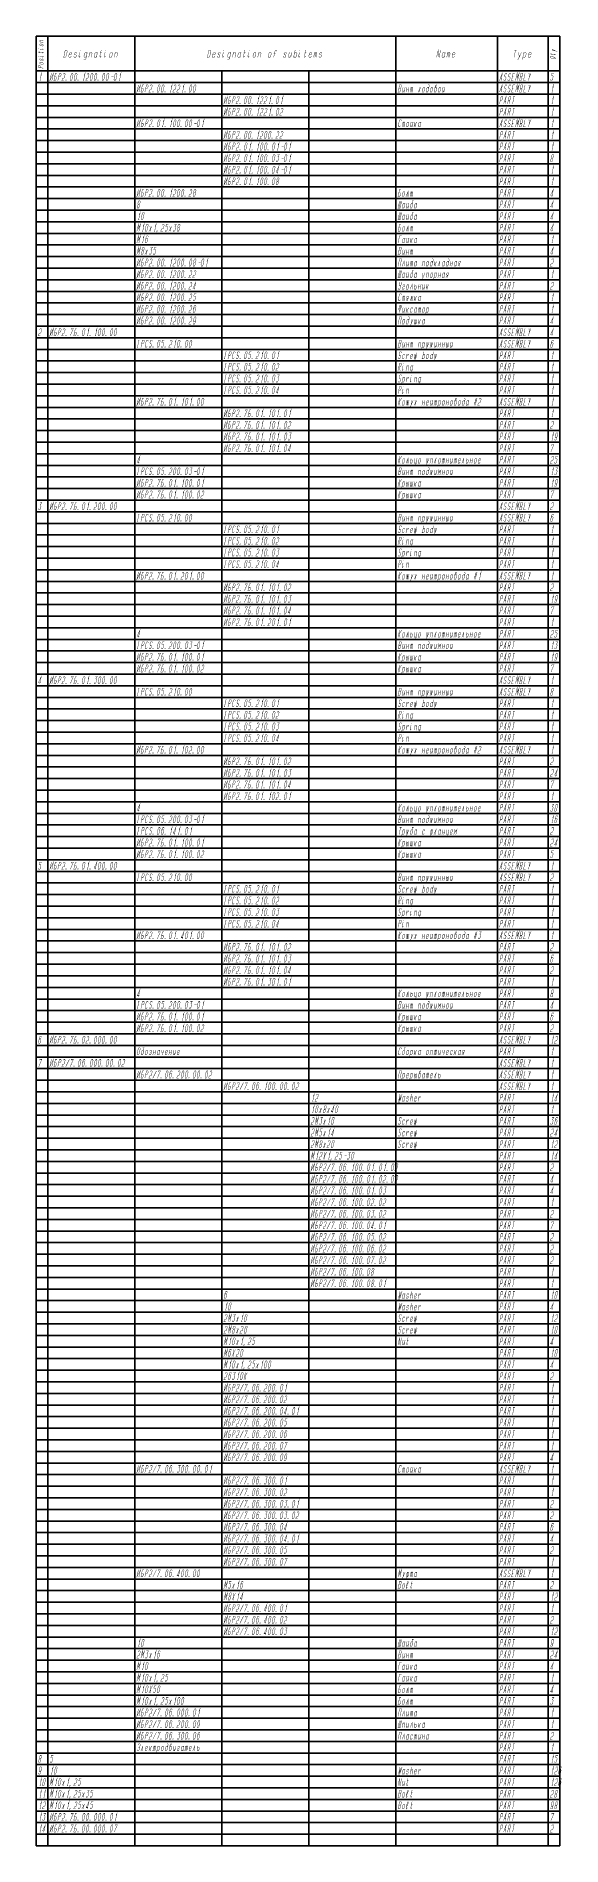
# Model space of a CAD drawing. Header units: millimetres. Extents: x -156 to 206, y -956 to 292.
import ezdxf

# ---------------------------------------------------------------- set-up
doc = ezdxf.new("R2010")
doc.units = ezdxf.units.MM
doc.header["$LTSCALE"] = 19.36
doc.layers.get('0').update_dxf_attribs({"linetype": 'CONTINUOUS'})

msp = doc.modelspace()

# ---------------------------------------------------------------- linework, layer by layer
at = {"color": 7, "linetype": 'CONTINUOUS'}
for p, q in [((205, 292), (-156, 292)), ((-156, 292), (-156, -956)), ((-148, 292), (-148, -956)), ((-88, 292), (-88, -956)), ((92, 292), (92, -956)), ((162, 292), (162, -956)), ((197, 292), (197, -956)), ((205, 292), (205, -956)), ((205, 268), (-156, 268)), ((-28, 268), (-28, -956)), ((32, 268), (32, -956)), ((205, 260), (-156, 260)), ((205, 252), (-156, 252)), ((205, 244), (-156, 244)), ((205, 236), (-156, 236)), ((205, 228), (-156, 228)), ((205, 220), (-156, 220)), ((205, 212), (-156, 212)), ((205, 204), (-156, 204)), ((205, 196), (-156, 196)), ((205, 188), (-156, 188)), ((205, 180), (-156, 180)), ((205, 172), (-156, 172)), ((205, 164), (-156, 164)), ((205, 156), (-156, 156)), ((205, 148), (-156, 148)), ((205, 140), (-156, 140)), ((205, 132), (-156, 132)), ((205, 124), (-156, 124)), ((205, 116), (-156, 116)), ((205, 108), (-156, 108)), ((205, 100), (-156, 100)), ((205, 92), (-156, 92)), ((205, 84), (-156, 84)), ((205, 76), (-156, 76)), ((205, 68), (-156, 68)), ((205, 60), (-156, 60)), ((205, 52), (-156, 52)), ((205, 44), (-156, 44)), ((205, 36), (-156, 36)), ((205, 28), (-156, 28)), ((205, 20), (-156, 20)), ((205, 12), (-156, 12)), ((205, 4), (-156, 4)), ((205, -4), (-156, -4)), ((205, -12), (-156, -12)), ((205, -20), (-156, -20)), ((205, -28), (-156, -28)), ((205, -36), (-156, -36)), ((205, -44), (-156, -44)), ((205, -52), (-156, -52)), ((205, -60), (-156, -60)), ((205, -68), (-156, -68)), ((205, -76), (-156, -76)), ((205, -84), (-156, -84)), ((205, -92), (-156, -92)), ((205, -100), (-156, -100)), ((205, -108), (-156, -108)), ((205, -116), (-156, -116)), ((205, -124), (-156, -124)), ((205, -132), (-156, -132)), ((205, -140), (-156, -140)), ((205, -148), (-156, -148)), ((205, -156), (-156, -156)), ((205, -164), (-156, -164)), ((205, -172), (-156, -172)), ((205, -180), (-156, -180)), ((205, -188), (-156, -188)), ((205, -196), (-156, -196)), ((205, -204), (-156, -204)), ((205, -212), (-156, -212)), ((205, -220), (-156, -220)), ((205, -228), (-156, -228)), ((205, -236), (-156, -236)), ((205, -244), (-156, -244)), ((205, -252), (-156, -252)), ((205, -260), (-156, -260)), ((205, -268), (-156, -268)), ((205, -276), (-156, -276)), ((205, -284), (-156, -284)), ((205, -292), (-156, -292)), ((205, -300), (-156, -300)), ((205, -308), (-156, -308)), ((205, -316), (-156, -316)), ((205, -324), (-156, -324)), ((205, -332), (-156, -332)), ((205, -340), (-156, -340)), ((205, -348), (-156, -348)), ((205, -356), (-156, -356)), ((205, -364), (-156, -364)), ((205, -372), (-156, -372)), ((205, -380), (-156, -380)), ((205, -388), (-156, -388)), ((205, -396), (-156, -396)), ((205, -404), (-156, -404)), ((205, -412), (-156, -412)), ((205, -420), (-156, -420)), ((205, -428), (-156, -428)), ((205, -436), (-156, -436)), ((205, -444), (-156, -444)), ((205, -452), (-156, -452)), ((205, -460), (-156, -460)), ((205, -468), (-156, -468)), ((205, -476), (-156, -476)), ((205, -484), (-156, -484)), ((205, -492), (-156, -492)), ((205, -500), (-156, -500)), ((205, -508), (-156, -508)), ((205, -516), (-156, -516)), ((205, -524), (-156, -524)), ((205, -532), (-156, -532)), ((205, -540), (-156, -540)), ((205, -548), (-156, -548)), ((205, -556), (-156, -556)), ((205, -564), (-156, -564)), ((205, -572), (-156, -572)), ((205, -580), (-156, -580)), ((205, -588), (-156, -588)), ((205, -596), (-156, -596)), ((205, -604), (-156, -604)), ((205, -612), (-156, -612)), ((205, -620), (-156, -620)), ((205, -628), (-156, -628)), ((205, -636), (-156, -636)), ((205, -644), (-156, -644)), ((205, -652), (-156, -652)), ((205, -660), (-156, -660)), ((205, -668), (-156, -668)), ((205, -676), (-156, -676)), ((205, -684), (-156, -684)), ((205, -692), (-156, -692)), ((205, -700), (-156, -700)), ((205, -708), (-156, -708)), ((205, -716), (-156, -716)), ((205, -724), (-156, -724)), ((205, -732), (-156, -732)), ((205, -740), (-156, -740)), ((205, -748), (-156, -748)), ((205, -756), (-156, -756)), ((205, -764), (-156, -764)), ((205, -772), (-156, -772)), ((205, -780), (-156, -780)), ((205, -788), (-156, -788)), ((205, -796), (-156, -796)), ((205, -804), (-156, -804)), ((205, -812), (-156, -812)), ((205, -820), (-156, -820)), ((205, -828), (-156, -828)), ((205, -836), (-156, -836)), ((205, -844), (-156, -844)), ((205, -852), (-156, -852)), ((205, -860), (-156, -860)), ((205, -868), (-156, -868)), ((205, -876), (-156, -876)), ((205, -884), (-156, -884)), ((205, -892), (-156, -892)), ((205, -900), (-156, -900)), ((205, -908), (-156, -908)), ((205, -916), (-156, -916)), ((205, -924), (-156, -924)), ((205, -932), (-156, -932)), ((205, -940), (-156, -940)), ((205, -948), (-156, -948)), ((205, -956), (-156, -956))]:
    msp.add_line(p, q, dxfattribs=at)
at = {"color": 2, "linetype": 'CONTINUOUS', "const_width": 0.25}
for points in [[(-152.9, 287.9), (-153.5, 288.4), (-153.5, 289), (-152.9, 289.2), (-151.1, 288.8)], [(-151.1, 287.6), (-153.5, 288.1)], [(-154.7, 283.3), (-154.4, 283.2)], [(-154.7, 281.1), (-151.7, 280.4), (-151.1, 280.6), (-151.7, 281.1)], [(-154.7, 278.2), (-154.4, 278.2)], [(-151.7, 285.2), (-151.1, 285.4), (-151.1, 286), (-151.7, 286.4), (-152.9, 286.7), (-153.5, 286.5), (-153.5, 285.9), (-152.9, 285.4), (-151.7, 285.2)], [(-153.5, 283), (-151.7, 282.6), (-151.1, 282.8), (-151.7, 283.3)], [(-153.5, 280.5), (-153.5, 281.5)], [(-153.5, 278), (-151.7, 277.6), (-151.1, 277.8), (-151.7, 278.2)], [(-151.7, 275.1), (-151.1, 275.3), (-151.1, 275.9), (-151.7, 276.3), (-152.3, 276.2), (-152.3, 275.5), (-152.9, 275.3), (-153.5, 275.8), (-153.5, 276.4), (-152.9, 276.6)], [(-137.2, 277.4), (-135.9, 277.4), (-135.3, 278.3), (-134.6, 281.6), (-134.9, 282.4), (-136.2, 282.4)], [(-136, 282.4), (-137, 277.4)], [(-133.4, 279.1), (-132.1, 279.1), (-131.5, 279.9), (-131.7, 280.8), (-132.6, 280.8), (-133.2, 279.9), (-133.6, 278.3), (-133.3, 277.4), (-132.4, 277.4), (-131.8, 278.3)], [(-130.1, 278.3), (-129.8, 277.4), (-128.9, 277.4), (-128.3, 278.3), (-128.6, 279.1), (-129.5, 279.1), (-129.7, 279.9), (-129.1, 280.8), (-128.2, 280.8), (-128, 279.9)], [(-126, 280.8), (-126.6, 278.3), (-126.3, 277.4), (-125.7, 278.3)], [(-125.7, 282.4), (-125.8, 282)], [(-120.8, 280.8), (-121.7, 276.6), (-122.3, 275.8), (-123.2, 275.8)], [(-121, 279.9), (-121.2, 280.8), (-122.1, 280.8), (-122.7, 279.9), (-123.1, 278.3), (-122.8, 277.4), (-121.9, 277.4), (-121.3, 278.3)], [(-119.8, 277.4), (-119, 280.8)], [(-119.2, 279.9), (-118.6, 280.8), (-117.7, 280.8), (-117.5, 279.9), (-118, 277.4)], [(-114, 279.9), (-114.2, 280.8), (-115.1, 280.8), (-115.7, 279.9), (-116.1, 278.3), (-115.8, 277.4), (-114.9, 277.4), (-114.3, 278.3)], [(-113.8, 280.8), (-114.3, 278.3), (-114.3, 277.4)], [(-111.2, 282.4), (-112.1, 278.3), (-111.9, 277.4), (-111.3, 278.3)], [(-112, 280.8), (-110.7, 280.8)], [(-108.5, 280.8), (-109.1, 278.3), (-108.8, 277.4), (-108.2, 278.3)], [(-108.2, 282.4), (-108.3, 282)], [(-105.6, 278.3), (-105.3, 277.4), (-104.4, 277.4), (-103.8, 278.3), (-103.5, 279.9), (-103.7, 280.8), (-104.6, 280.8), (-105.2, 279.9), (-105.6, 278.3)], [(-102.3, 277.4), (-101.5, 280.8)], [(-101.7, 279.9), (-101.1, 280.8), (-100.2, 280.8), (-100, 279.9), (-100.5, 277.4)], [(-38.3, 277.4), (-36.9, 277.4), (-36.3, 278.3), (-35.6, 281.6), (-35.9, 282.4), (-37.2, 282.4)], [(-37, 282.4), (-38, 277.4)], [(-34.4, 279.1), (-33.1, 279.1), (-32.5, 279.9), (-32.7, 280.8), (-33.6, 280.8), (-34.2, 279.9), (-34.6, 278.3), (-34.3, 277.4), (-33.4, 277.4), (-32.8, 278.3)], [(-31.1, 278.3), (-30.8, 277.4), (-29.9, 277.4), (-29.3, 278.3), (-29.6, 279.1), (-30.5, 279.1), (-30.7, 279.9), (-30.1, 280.8), (-29.2, 280.8), (-29, 279.9)], [(-27, 280.8), (-27.6, 278.3), (-27.3, 277.4), (-26.7, 278.3)], [(-26.7, 282.4), (-26.8, 282)], [(-21.8, 280.8), (-22.7, 276.6), (-23.3, 275.8), (-24.2, 275.8)], [(-22, 279.9), (-22.2, 280.8), (-23.1, 280.8), (-23.7, 279.9), (-24.1, 278.3), (-23.8, 277.4), (-22.9, 277.4), (-22.3, 278.3)], [(-20.8, 277.4), (-20, 280.8)], [(-20.2, 279.9), (-19.6, 280.8), (-18.7, 280.8), (-18.5, 279.9), (-19, 277.4)], [(-15, 279.9), (-15.2, 280.8), (-16.1, 280.8), (-16.7, 279.9), (-17.1, 278.3), (-16.8, 277.4), (-15.9, 277.4), (-15.3, 278.3)], [(-14.8, 280.8), (-15.3, 278.3), (-15.3, 277.4)], [(-12.2, 282.4), (-13.1, 278.3), (-12.9, 277.4), (-12.3, 278.3)], [(-13, 280.8), (-11.7, 280.8)], [(-9.5, 280.8), (-10.1, 278.3), (-9.8, 277.4), (-9.2, 278.3)], [(-9.2, 282.4), (-9.3, 282)], [(-6.6, 278.3), (-6.3, 277.4), (-5.4, 277.4), (-4.8, 278.3), (-4.5, 279.9), (-4.7, 280.8), (-5.6, 280.8), (-6.2, 279.9), (-6.6, 278.3)], [(-3.3, 277.4), (-2.5, 280.8)], [(-2.7, 279.9), (-2.1, 280.8), (-1.2, 280.8), (-1, 279.9), (-1.5, 277.4)], [(3.9, 278.3), (4.2, 277.4), (5.1, 277.4), (5.7, 278.3), (6, 279.9), (5.8, 280.8), (4.9, 280.8), (4.3, 279.9), (3.9, 278.3)], [(7.7, 277.4), (8.6, 281.6), (9.2, 282.4), (9.6, 282.4), (9.9, 281.6)], [(7.8, 279.9), (9.1, 279.9)], [(14.4, 278.3), (14.7, 277.4), (15.6, 277.4), (16.2, 278.3), (15.9, 279.1), (15, 279.1), (14.8, 279.9), (15.4, 280.8), (16.3, 280.8), (16.5, 279.9)], [(18.5, 280.8), (17.9, 278.3), (18.2, 277.4), (18.6, 277.4), (19.9, 279.1)], [(20.2, 280.8), (19.5, 277.4)], [(21.2, 277.4), (21.6, 278.3), (22.5, 282.4)], [(21.6, 278.3), (21.9, 277.4), (22.8, 277.4), (23.4, 278.3), (23.8, 279.9), (23.5, 280.8), (22.6, 280.8), (22, 279.9)], [(25.5, 280.8), (24.9, 278.3), (25.2, 277.4), (25.8, 278.3)], [(25.8, 282.4), (25.7, 282)], [(29.8, 282.4), (28.9, 278.3), (29.1, 277.4), (29.7, 278.3)], [(29, 280.8), (30.3, 280.8)], [(32.1, 279.1), (33.4, 279.1), (34, 279.9), (33.8, 280.8), (32.9, 280.8), (32.3, 279.9), (31.9, 278.3), (32.2, 277.4), (33.1, 277.4), (33.7, 278.3)], [(35.2, 277.4), (36, 280.8)], [(35.8, 279.9), (36.4, 280.8), (36.7, 279.9), (36.1, 277.4)], [(36.7, 279.9), (37.3, 280.8), (37.5, 279.9), (37, 277.4)], [(38.9, 278.3), (39.2, 277.4), (40.1, 277.4), (40.7, 278.3), (40.4, 279.1), (39.5, 279.1), (39.3, 279.9), (39.9, 280.8), (40.8, 280.8), (41, 279.9)], [(120, 277.4), (121.1, 282.4), (121.7, 277.4), (122.8, 282.4)], [(125.8, 279.9), (125.5, 280.8), (124.6, 280.8), (124, 279.9), (123.7, 278.3), (123.9, 277.4), (124.8, 277.4), (125.4, 278.3)], [(126, 280.8), (125.4, 278.3), (125.5, 277.4)], [(127, 277.4), (127.7, 280.8)], [(127.5, 279.9), (128.1, 280.8), (128.4, 279.9), (127.9, 277.4)], [(128.4, 279.9), (129, 280.8), (129.3, 279.9), (128.8, 277.4)], [(130.9, 279.1), (132.2, 279.1), (132.8, 279.9), (132.5, 280.8), (131.6, 280.8), (131, 279.9), (130.7, 278.3), (130.9, 277.4), (131.8, 277.4), (132.4, 278.3)], [(174.4, 282.4), (173.4, 277.4)], [(173.6, 282.4), (175.3, 282.4)], [(175.6, 275.8), (176.1, 275.8), (178.5, 280.8)], [(176.7, 280.8), (176.9, 277.4)], [(179.1, 275.8), (180.2, 280.8)], [(179.5, 277.4), (180.8, 277.4), (181.4, 278.3), (181.8, 279.9), (181.5, 280.8), (180.6, 280.8), (180, 279.9)], [(183.4, 279.1), (184.7, 279.1), (185.3, 279.9), (185, 280.8), (184.1, 280.8), (183.5, 279.9), (183.2, 278.3), (183.4, 277.4), (184.3, 277.4), (184.9, 278.3)], [(198.3, 279.8), (201.3, 279.2), (201.9, 279.4), (201.3, 279.8)], [(201.9, 276.5), (201.9, 276.8), (200.7, 277.7), (198.9, 278.1), (198.3, 277.9), (198.3, 277.3), (198.9, 276.9), (201.3, 276.3), (201.9, 276.5)], [(203.1, 281), (203.1, 281.3), (199.5, 283)], [(199.5, 281.8), (201.9, 281.9)], [(199.5, 279.3), (199.5, 280.2)], [(200.7, 277.1), (201.9, 277.5)], [(-151.1, 269.9), (-154.7, 270.7), (-154.7, 271.6), (-154.1, 271.8), (-153.5, 271.7), (-152.9, 271.2), (-152.9, 270.3)], [(-151.7, 272.6), (-151.1, 272.8), (-151.1, 273.4), (-151.7, 273.8), (-152.9, 274.1), (-153.5, 273.9), (-153.5, 273.3), (-152.9, 272.8), (-151.7, 272.6)], [(-153, 264.8), (-152.3, 266.4), (-153.4, 261.4)], [(-145.5, 266.4), (-146.6, 261.4), (-144.1, 266.4), (-145.2, 261.4)], [(-143.8, 261.4), (-142.8, 266.4), (-141.7, 266.4)], [(-143.8, 261.4), (-142.8, 261.4), (-142.3, 262.3), (-142.1, 263.1), (-142.3, 263.9), (-143.3, 263.9)], [(-141.1, 261.4), (-140, 266.4), (-139, 266.4), (-138.8, 265.6), (-139, 264.8), (-139.5, 263.9), (-140.5, 263.9)], [(-137.4, 265.6), (-136.9, 266.4), (-136.2, 266.4), (-136.1, 265.6), (-136.4, 263.9), (-136.9, 263.1), (-137.6, 263.1), (-138.1, 262.3), (-138.3, 261.4), (-137, 261.4)], [(-132.5, 261.4), (-132.6, 262.3), (-131.9, 265.6), (-131.4, 266.4), (-130.7, 266.4), (-130.6, 265.6), (-131.3, 262.3), (-131.8, 261.4), (-132.5, 261.4)], [(-129.7, 261.4), (-129.9, 262.3), (-129.2, 265.6), (-128.7, 266.4), (-128, 266.4), (-127.8, 265.6), (-128.5, 262.3), (-129, 261.4), (-129.7, 261.4)], [(-123, 264.8), (-122.3, 266.4), (-123.4, 261.4)], [(-120.9, 265.6), (-120.4, 266.4), (-119.7, 266.4), (-119.6, 265.6), (-119.9, 263.9), (-120.4, 263.1), (-121.1, 263.1), (-121.6, 262.3), (-121.8, 261.4), (-120.5, 261.4)], [(-118.7, 261.4), (-118.9, 262.3), (-118.2, 265.6), (-117.7, 266.4), (-117, 266.4), (-116.8, 265.6), (-117.5, 262.3), (-118, 261.4), (-118.7, 261.4)], [(-116, 261.4), (-116.1, 262.3), (-115.4, 265.6), (-114.9, 266.4), (-114.2, 266.4), (-114.1, 265.6), (-114.8, 262.3), (-115.3, 261.4), (-116, 261.4)], [(-110.5, 261.4), (-110.6, 262.3), (-109.9, 265.6), (-109.4, 266.4), (-108.7, 266.4), (-108.6, 265.6), (-109.3, 262.3), (-109.8, 261.4), (-110.5, 261.4)], [(-107.7, 261.4), (-107.9, 262.3), (-107.2, 265.6), (-106.7, 266.4), (-106, 266.4), (-105.8, 265.6), (-106.5, 262.3), (-107, 261.4), (-107.7, 261.4)], [(-104.1, 263.9), (-102.7, 263.9)], [(-102.2, 261.4), (-102.4, 262.3), (-101.7, 265.6), (-101.2, 266.4), (-100.5, 266.4), (-100.3, 265.6), (-101, 262.3), (-101.5, 261.4), (-102.2, 261.4)], [(-98.3, 264.8), (-97.6, 266.4), (-98.6, 261.4)], [(163.4, 261.4), (165.2, 266.4), (164.8, 261.4)], [(164.1, 263.1), (164.8, 263.1)], [(166.4, 262.3), (166.5, 261.4), (167.2, 261.4), (167.7, 262.3), (167.9, 263.1), (167.7, 263.9), (167.1, 263.9), (166.9, 264.8), (167.1, 265.6), (167.6, 266.4), (168.3, 266.4), (168.4, 265.6)], [(169.1, 262.3), (169.3, 261.4), (170, 261.4), (170.5, 262.3), (170.7, 263.1), (170.5, 263.9), (169.8, 263.9), (169.6, 264.8), (169.8, 265.6), (170.3, 266.4), (171, 266.4), (171.2, 265.6)], [(174.1, 266.4), (172.7, 266.4), (171.7, 261.4), (173, 261.4)], [(172.2, 263.9), (172.9, 263.9)], [(174.4, 261.4), (175.5, 266.4), (175.5, 263.1), (176.9, 266.4), (175.8, 261.4)], [(177.2, 261.4), (178.2, 261.4), (178.7, 262.3), (178.9, 263.1), (178.7, 263.9), (179.3, 264.8), (179.4, 265.6), (179.3, 266.4), (178.2, 266.4), (177.2, 261.4)], [(177.7, 263.9), (178.7, 263.9)], [(181, 266.4), (179.9, 261.4), (181.3, 261.4)], [(183.8, 263.5), (183.4, 261.4)], [(183.7, 266.4), (183.8, 263.5), (185.1, 266.4)], [(198.6, 262.3), (198.8, 261.4), (199.5, 261.4), (200, 262.3), (200.3, 263.9), (200.2, 264.8), (199.1, 264.8), (199.5, 266.4), (200.9, 266.4)], [(-153.7, 261.4), (-153, 261.4)], [(-135.4, 261.4), (-135.6, 261.4), (-135.5, 261.9), (-135.3, 261.9), (-135.4, 261.4)], [(-127.2, 261.4), (-127.3, 261.4), (-127.2, 261.9), (-127.1, 261.9), (-127.2, 261.4)], [(-123.7, 261.4), (-123, 261.4)], [(-113.4, 261.4), (-113.6, 261.4), (-113.5, 261.9), (-113.3, 261.9), (-113.4, 261.4)], [(-99, 261.4), (-98.3, 261.4)], [(-85.5, 258.4), (-86.6, 253.4), (-84.1, 258.4), (-85.2, 253.4)], [(-83.8, 253.4), (-82.8, 258.4), (-81.7, 258.4)], [(-83.8, 253.4), (-82.8, 253.4), (-82.3, 254.3), (-82.1, 255.1), (-82.3, 255.9), (-83.3, 255.9)], [(-81.1, 253.4), (-80, 258.4), (-79, 258.4), (-78.8, 257.6), (-79, 256.8), (-79.5, 255.9), (-80.5, 255.9)], [(-77.4, 257.6), (-76.9, 258.4), (-76.2, 258.4), (-76.1, 257.6), (-76.4, 255.9), (-76.9, 255.1), (-77.6, 255.1), (-78.1, 254.3), (-78.3, 253.4), (-77, 253.4)], [(-75.4, 253.4), (-75.6, 253.4), (-75.5, 253.9), (-75.3, 253.9), (-75.4, 253.4)], [(-72.5, 253.4), (-72.6, 254.3), (-71.9, 257.6), (-71.4, 258.4), (-70.7, 258.4), (-70.6, 257.6), (-71.3, 254.3), (-71.8, 253.4), (-72.5, 253.4)], [(-69.7, 253.4), (-69.9, 254.3), (-69.2, 257.6), (-68.7, 258.4), (-68, 258.4), (-67.8, 257.6), (-68.5, 254.3), (-69, 253.4), (-69.7, 253.4)], [(-67.2, 253.4), (-67.3, 253.4), (-67.2, 253.9), (-67.1, 253.9), (-67.2, 253.4)], [(-63.7, 253.4), (-63, 253.4)], [(-63, 256.8), (-62.3, 258.4), (-63.4, 253.4)], [(-60.9, 257.6), (-60.4, 258.4), (-59.7, 258.4), (-59.6, 257.6), (-59.9, 255.9), (-60.4, 255.1), (-61.1, 255.1), (-61.6, 254.3), (-61.8, 253.4), (-60.5, 253.4)], [(-58.2, 257.6), (-57.7, 258.4), (-57, 258.4), (-56.8, 257.6), (-57.2, 255.9), (-57.7, 255.1), (-58.4, 255.1), (-58.9, 254.3), (-59.1, 253.4), (-57.7, 253.4)], [(-55.5, 253.4), (-54.8, 253.4)], [(-54.8, 256.8), (-54.1, 258.4), (-55.1, 253.4)], [(-53.4, 253.4), (-53.6, 253.4), (-53.5, 253.9), (-53.3, 253.9), (-53.4, 253.4)], [(-50.5, 253.4), (-50.6, 254.3), (-49.9, 257.6), (-49.4, 258.4), (-48.7, 258.4), (-48.6, 257.6), (-49.3, 254.3), (-49.8, 253.4), (-50.5, 253.4)], [(-47.7, 253.4), (-47.9, 254.3), (-47.2, 257.6), (-46.7, 258.4), (-46, 258.4), (-45.8, 257.6), (-46.5, 254.3), (-47, 253.4), (-47.7, 253.4)], [(-25.5, 250.4), (-26.6, 245.4), (-24.1, 250.4), (-25.2, 245.4)], [(-23.8, 245.4), (-22.8, 250.4), (-21.7, 250.4)], [(-21.1, 245.4), (-20, 250.4), (-19, 250.4), (-18.8, 249.6), (-19, 248.8), (-19.5, 247.9), (-20.5, 247.9)], [(-17.4, 249.6), (-16.9, 250.4), (-16.2, 250.4), (-16.1, 249.6), (-16.4, 247.9), (-16.9, 247.1), (-17.6, 247.1), (-18.1, 246.3), (-18.3, 245.4), (-17, 245.4)], [(-12.5, 245.4), (-12.6, 246.3), (-11.9, 249.6), (-11.4, 250.4), (-10.7, 250.4), (-10.6, 249.6), (-11.3, 246.3), (-11.8, 245.4), (-12.5, 245.4)], [(-9.7, 245.4), (-9.9, 246.3), (-9.2, 249.6), (-8.7, 250.4), (-8, 250.4), (-7.8, 249.6), (-8.5, 246.3), (-9, 245.4), (-9.7, 245.4)], [(-3, 248.8), (-2.3, 250.4), (-3.4, 245.4)], [(-0.9, 249.6), (-0.4, 250.4), (0.3, 250.4), (0.4, 249.6), (0.1, 247.9), (-0.4, 247.1), (-1.1, 247.1), (-1.6, 246.3), (-1.8, 245.4), (-0.5, 245.4)], [(1.8, 249.6), (2.3, 250.4), (3, 250.4), (3.2, 249.6), (2.8, 247.9), (2.3, 247.1), (1.6, 247.1), (1.1, 246.3), (0.9, 245.4), (2.3, 245.4)], [(5.2, 248.8), (5.9, 250.4), (4.9, 245.4)], [(9.5, 245.4), (9.4, 246.3), (10.1, 249.6), (10.6, 250.4), (11.3, 250.4), (11.4, 249.6), (10.7, 246.3), (10.2, 245.4), (9.5, 245.4)], [(13.5, 248.8), (14.2, 250.4), (13.1, 245.4)], [(93.4, 253.4), (94.5, 253.4), (95, 254.3), (95.2, 255.1), (95, 255.9), (95.5, 256.8), (95.7, 257.6), (95.5, 258.4), (94.5, 258.4), (93.4, 253.4)], [(94, 255.9), (95, 255.9)], [(96.9, 256.8), (96.4, 254.3), (96.5, 253.4), (96.9, 253.4), (97.9, 255.1)], [(98.3, 256.8), (97.6, 253.4)], [(98.9, 253.4), (99.6, 256.8)], [(99.3, 255.1), (100.7, 255.1)], [(101, 256.8), (100.3, 253.4)], [(101.7, 253.4), (102.4, 256.8)], [(102.2, 255.9), (102.7, 256.8), (102.9, 255.9), (102.4, 253.4)], [(102.9, 255.9), (103.4, 256.8), (103.6, 255.9), (103.1, 253.4)], [(107.2, 253.4), (109.3, 256.8)], [(107.9, 256.8), (108.6, 253.4)], [(110.1, 254.3), (110.3, 253.4), (111, 253.4), (111.5, 254.3), (111.8, 255.9), (111.7, 256.8), (111, 256.8), (110.5, 255.9), (110.1, 254.3)], [(114.6, 255.9), (114.4, 256.8), (113.7, 256.8), (113.2, 255.9), (112.9, 254.3), (113, 253.4), (113.7, 253.4), (114.2, 254.3), (114.9, 257.6), (114.8, 258.4), (114.1, 258.4)], [(115.6, 254.3), (115.8, 253.4), (116.5, 253.4), (117, 254.3), (117.3, 255.9), (117.2, 256.8), (116.5, 256.8), (116, 255.9), (115.6, 254.3)], [(118.7, 255.9), (119.7, 257.6), (119.9, 258.4), (119.6, 258.4), (119.1, 257.6), (118.4, 254.3), (118.5, 253.4), (119.2, 253.4), (119.7, 254.3), (120.1, 255.9), (119.9, 256.8), (119.2, 256.8)], [(121.1, 254.3), (121.3, 253.4), (122, 253.4), (122.5, 254.3), (122.8, 255.9), (122.7, 256.8), (122, 256.8), (121.5, 255.9), (121.1, 254.3)], [(124.4, 256.8), (123.9, 254.3), (124, 253.4), (124.4, 253.4), (125.4, 255.1)], [(124.7, 256.8), (125.4, 256.8)], [(125.8, 256.8), (125, 253.4)], [(163.4, 253.4), (165.2, 258.4), (164.8, 253.4)], [(163.4, 245.4), (164.5, 250.4), (165.5, 250.4), (165.7, 249.6), (165.5, 248.8), (165, 247.9), (164, 247.9)], [(164.1, 255.1), (164.8, 255.1)], [(166.2, 245.4), (167.9, 250.4), (167.5, 245.4)], [(166.4, 254.3), (166.5, 253.4), (167.2, 253.4), (167.7, 254.3), (167.9, 255.1), (167.7, 255.9), (167.1, 255.9), (166.9, 256.8), (167.1, 257.6), (167.6, 258.4), (168.3, 258.4), (168.4, 257.6)], [(168.9, 245.4), (170, 250.4), (171, 250.4), (171.2, 249.6), (171, 248.8), (170.5, 247.9), (169.5, 247.9)], [(169.1, 254.3), (169.3, 253.4), (170, 253.4), (170.5, 254.3), (170.7, 255.1), (170.5, 255.9), (169.8, 255.9), (169.6, 256.8), (169.8, 257.6), (170.3, 258.4), (171, 258.4), (171.2, 257.6)], [(174.1, 258.4), (172.7, 258.4), (171.7, 253.4), (173, 253.4)], [(172.2, 255.9), (172.9, 255.9)], [(173.4, 250.4), (172.4, 245.4)], [(172.7, 250.4), (174.1, 250.4)], [(174.4, 253.4), (175.5, 258.4), (175.5, 255.1), (176.9, 258.4), (175.8, 253.4)], [(177.2, 253.4), (178.2, 253.4), (178.7, 254.3), (178.9, 255.1), (178.7, 255.9), (179.3, 256.8), (179.4, 257.6), (179.3, 258.4), (178.2, 258.4), (177.2, 253.4)], [(177.7, 255.9), (178.7, 255.9)], [(181, 258.4), (179.9, 253.4), (181.3, 253.4)], [(183.8, 255.5), (183.4, 253.4)], [(183.7, 258.4), (183.8, 255.5), (185.1, 258.4)], [(199.3, 253.4), (200, 253.4)], [(200, 256.8), (200.7, 258.4), (199.6, 253.4)], [(200, 248.8), (200.7, 250.4), (199.6, 245.4)], [(-25.5, 242.4), (-26.6, 237.4), (-24.1, 242.4), (-25.2, 237.4)], [(-23.8, 245.4), (-22.8, 245.4), (-22.3, 246.3), (-22.1, 247.1), (-22.3, 247.9), (-23.3, 247.9)], [(-23.8, 237.4), (-22.8, 242.4), (-21.7, 242.4)], [(-23.8, 237.4), (-22.8, 237.4), (-22.3, 238.3), (-22.1, 239.1), (-22.3, 239.9), (-23.3, 239.9)], [(-21.1, 237.4), (-20, 242.4), (-19, 242.4), (-18.8, 241.6), (-19, 240.8), (-19.5, 239.9), (-20.5, 239.9)], [(-17.4, 241.6), (-16.9, 242.4), (-16.2, 242.4), (-16.1, 241.6), (-16.4, 239.9), (-16.9, 239.1), (-17.6, 239.1), (-18.1, 238.3), (-18.3, 237.4), (-17, 237.4)], [(-15.4, 245.4), (-15.6, 245.4), (-15.5, 245.9), (-15.3, 245.9), (-15.4, 245.4)], [(-15.4, 237.4), (-15.6, 237.4), (-15.5, 237.9), (-15.3, 237.9), (-15.4, 237.4)], [(-12.5, 237.4), (-12.6, 238.3), (-11.9, 241.6), (-11.4, 242.4), (-10.7, 242.4), (-10.6, 241.6), (-11.3, 238.3), (-11.8, 237.4), (-12.5, 237.4)], [(-9.7, 237.4), (-9.9, 238.3), (-9.2, 241.6), (-8.7, 242.4), (-8, 242.4), (-7.8, 241.6), (-8.5, 238.3), (-9, 237.4), (-9.7, 237.4)], [(-7.2, 245.4), (-7.3, 245.4), (-7.2, 245.9), (-7.1, 245.9), (-7.2, 245.4)], [(-7.2, 237.4), (-7.3, 237.4), (-7.2, 237.9), (-7.1, 237.9), (-7.2, 237.4)], [(-3.7, 245.4), (-3, 245.4)], [(-3.7, 237.4), (-3, 237.4)], [(-3, 240.8), (-2.3, 242.4), (-3.4, 237.4)], [(-0.9, 241.6), (-0.4, 242.4), (0.3, 242.4), (0.4, 241.6), (0.1, 239.9), (-0.4, 239.1), (-1.1, 239.1), (-1.6, 238.3), (-1.8, 237.4), (-0.5, 237.4)], [(1.8, 241.6), (2.3, 242.4), (3, 242.4), (3.2, 241.6), (2.8, 239.9), (2.3, 239.1), (1.6, 239.1), (1.1, 238.3), (0.9, 237.4), (2.3, 237.4)], [(4.5, 245.4), (5.2, 245.4)], [(4.5, 237.4), (5.2, 237.4)], [(5.2, 240.8), (5.9, 242.4), (4.9, 237.4)], [(6.6, 245.4), (6.4, 245.4), (6.5, 245.9), (6.7, 245.9), (6.6, 245.4)], [(6.6, 237.4), (6.4, 237.4), (6.5, 237.9), (6.7, 237.9), (6.6, 237.4)], [(9.5, 237.4), (9.4, 238.3), (10.1, 241.6), (10.6, 242.4), (11.3, 242.4), (11.4, 241.6), (10.7, 238.3), (10.2, 237.4), (9.5, 237.4)], [(12.8, 241.6), (13.3, 242.4), (14, 242.4), (14.2, 241.6), (13.8, 239.9), (13.3, 239.1), (12.6, 239.1), (12.1, 238.3), (11.9, 237.4), (13.3, 237.4)], [(12.8, 245.4), (13.5, 245.4)], [(163.4, 237.4), (164.5, 242.4), (165.5, 242.4), (165.7, 241.6), (165.5, 240.8), (165, 239.9), (164, 239.9)], [(166.2, 237.4), (167.9, 242.4), (167.5, 237.4)], [(166.9, 247.1), (167.6, 247.1)], [(166.9, 239.1), (167.6, 239.1)], [(168.9, 237.4), (170, 242.4), (171, 242.4), (171.2, 241.6), (171, 240.8), (170.5, 239.9), (169.5, 239.9)], [(170.1, 247.9), (170.3, 245.4)], [(170.1, 239.9), (170.3, 237.4)], [(173.4, 242.4), (172.4, 237.4)], [(172.7, 242.4), (174.1, 242.4)], [(199.3, 245.4), (200, 245.4)], [(199.3, 237.4), (200, 237.4)], [(200, 240.8), (200.7, 242.4), (199.6, 237.4)], [(-85.5, 234.4), (-86.6, 229.4), (-84.1, 234.4), (-85.2, 229.4)], [(-83.8, 229.4), (-82.8, 234.4), (-81.7, 234.4)], [(-83.8, 229.4), (-82.8, 229.4), (-82.3, 230.3), (-82.1, 231.1), (-82.3, 231.9), (-83.3, 231.9)], [(-81.1, 229.4), (-80, 234.4), (-79, 234.4), (-78.8, 233.6), (-79, 232.8), (-79.5, 231.9), (-80.5, 231.9)], [(-77.4, 233.6), (-76.9, 234.4), (-76.2, 234.4), (-76.1, 233.6), (-76.4, 231.9), (-76.9, 231.1), (-77.6, 231.1), (-78.1, 230.3), (-78.3, 229.4), (-77, 229.4)], [(-75.4, 229.4), (-75.6, 229.4), (-75.5, 229.9), (-75.3, 229.9), (-75.4, 229.4)], [(-72.5, 229.4), (-72.6, 230.3), (-71.9, 233.6), (-71.4, 234.4), (-70.7, 234.4), (-70.6, 233.6), (-71.3, 230.3), (-71.8, 229.4), (-72.5, 229.4)], [(-69.2, 229.4), (-68.5, 229.4)], [(-68.5, 232.8), (-67.8, 234.4), (-68.9, 229.4)], [(-67.2, 229.4), (-67.3, 229.4), (-67.2, 229.9), (-67.1, 229.9), (-67.2, 229.4)], [(-63.7, 229.4), (-63, 229.4)], [(-63, 232.8), (-62.3, 234.4), (-63.4, 229.4)], [(-61.5, 229.4), (-61.6, 230.3), (-60.9, 233.6), (-60.4, 234.4), (-59.7, 234.4), (-59.6, 233.6), (-60.3, 230.3), (-60.8, 229.4), (-61.5, 229.4)], [(-58.7, 229.4), (-58.9, 230.3), (-58.2, 233.6), (-57.7, 234.4), (-57, 234.4), (-56.8, 233.6), (-57.5, 230.3), (-58, 229.4), (-58.7, 229.4)], [(-56.2, 229.4), (-56.3, 229.4), (-56.2, 229.9), (-56.1, 229.9), (-56.2, 229.4)], [(-53.2, 229.4), (-53.4, 230.3), (-52.7, 233.6), (-52.2, 234.4), (-51.5, 234.4), (-51.3, 233.6), (-52, 230.3), (-52.5, 229.4), (-53.2, 229.4)], [(-50.5, 229.4), (-50.6, 230.3), (-49.9, 233.6), (-49.4, 234.4), (-48.7, 234.4), (-48.6, 233.6), (-49.3, 230.3), (-49.8, 229.4), (-50.5, 229.4)], [(-46.9, 231.9), (-45.5, 231.9)], [(-45, 229.4), (-45.1, 230.3), (-44.4, 233.6), (-43.9, 234.4), (-43.2, 234.4), (-43.1, 233.6), (-43.8, 230.3), (-44.3, 229.4), (-45, 229.4)], [(-41.7, 229.4), (-41, 229.4)], [(-41, 232.8), (-40.3, 234.4), (-41.4, 229.4)], [(-25.5, 226.4), (-26.6, 221.4), (-24.1, 226.4), (-25.2, 221.4)], [(-23.8, 221.4), (-22.8, 226.4), (-21.7, 226.4)], [(-21.1, 221.4), (-20, 226.4), (-19, 226.4), (-18.8, 225.6), (-19, 224.8), (-19.5, 223.9), (-20.5, 223.9)], [(-17.4, 225.6), (-16.9, 226.4), (-16.2, 226.4), (-16.1, 225.6), (-16.4, 223.9), (-16.9, 223.1), (-17.6, 223.1), (-18.1, 222.3), (-18.3, 221.4), (-17, 221.4)], [(-12.5, 221.4), (-12.6, 222.3), (-11.9, 225.6), (-11.4, 226.4), (-10.7, 226.4), (-10.6, 225.6), (-11.3, 222.3), (-11.8, 221.4), (-12.5, 221.4)], [(-9.7, 221.4), (-9.9, 222.3), (-9.2, 225.6), (-8.7, 226.4), (-8, 226.4), (-7.8, 225.6), (-8.5, 222.3), (-9, 221.4), (-9.7, 221.4)], [(-3, 224.8), (-2.3, 226.4), (-3.4, 221.4)], [(-0.9, 225.6), (-0.4, 226.4), (0.3, 226.4), (0.4, 225.6), (0.1, 223.9), (-0.4, 223.1), (-1.1, 223.1), (-1.6, 222.3), (-1.8, 221.4), (-0.5, 221.4)], [(1.3, 221.4), (1.1, 222.3), (1.8, 225.6), (2.3, 226.4), (3, 226.4), (3.2, 225.6), (2.5, 222.3), (2, 221.4), (1.3, 221.4)], [(4, 221.4), (3.9, 222.3), (4.6, 225.6), (5.1, 226.4), (5.8, 226.4), (5.9, 225.6), (5.2, 222.3), (4.7, 221.4), (4, 221.4)], [(10.1, 225.6), (10.6, 226.4), (11.3, 226.4), (11.4, 225.6), (11.1, 223.9), (10.6, 223.1), (9.9, 223.1), (9.4, 222.3), (9.2, 221.4), (10.5, 221.4)], [(12.8, 225.6), (13.3, 226.4), (14, 226.4), (14.2, 225.6), (13.8, 223.9), (13.3, 223.1), (12.6, 223.1), (12.1, 222.3), (11.9, 221.4), (13.3, 221.4)], [(95.7, 233.6), (95.5, 234.4), (94.8, 234.4), (94.3, 233.6), (93.6, 230.3), (93.8, 229.4), (94.5, 229.4), (95, 230.3)], [(96.2, 229.4), (96.9, 232.8)], [(96.7, 231.9), (97.2, 232.8), (97.4, 231.9), (96.9, 229.4)], [(97.4, 231.9), (97.9, 232.8), (98.1, 231.9), (97.6, 229.4)], [(99.1, 230.3), (99.3, 229.4), (100, 229.4), (100.5, 230.3), (100.8, 231.9), (100.7, 232.8), (100, 232.8), (99.5, 231.9), (99.1, 230.3)], [(102.4, 232.8), (101.9, 230.3), (102, 229.4), (102.4, 229.4), (103.4, 231.1)], [(102.7, 232.8), (103.4, 232.8)], [(103.8, 232.8), (103.1, 229.4)], [(105.1, 232.8), (104.4, 229.4)], [(104.6, 230.3), (106.5, 232.8)], [(105.3, 231.1), (105.8, 229.4)], [(109.1, 231.9), (108.9, 232.8), (108.2, 232.8), (107.7, 231.9), (107.4, 230.3), (107.5, 229.4), (108.2, 229.4), (108.7, 230.3)], [(109.3, 232.8), (108.7, 230.3), (108.7, 229.4)], [(163.4, 229.4), (165.2, 234.4), (164.8, 229.4)], [(163.4, 221.4), (164.5, 226.4), (165.5, 226.4), (165.7, 225.6), (165.5, 224.8), (165, 223.9), (164, 223.9)], [(164.1, 231.1), (164.8, 231.1)], [(166.2, 221.4), (167.9, 226.4), (167.5, 221.4)], [(166.4, 230.3), (166.5, 229.4), (167.2, 229.4), (167.7, 230.3), (167.9, 231.1), (167.7, 231.9), (167.1, 231.9), (166.9, 232.8), (167.1, 233.6), (167.6, 234.4), (168.3, 234.4), (168.4, 233.6)], [(168.9, 221.4), (170, 226.4), (171, 226.4), (171.2, 225.6), (171, 224.8), (170.5, 223.9), (169.5, 223.9)], [(169.1, 230.3), (169.3, 229.4), (170, 229.4), (170.5, 230.3), (170.7, 231.1), (170.5, 231.9), (169.8, 231.9), (169.6, 232.8), (169.8, 233.6), (170.3, 234.4), (171, 234.4), (171.2, 233.6)], [(174.1, 234.4), (172.7, 234.4), (171.7, 229.4), (173, 229.4)], [(172.2, 231.9), (172.9, 231.9)], [(173.4, 226.4), (172.4, 221.4)], [(172.7, 226.4), (174.1, 226.4)], [(174.4, 229.4), (175.5, 234.4), (175.5, 231.1), (176.9, 234.4), (175.8, 229.4)], [(177.2, 229.4), (178.2, 229.4), (178.7, 230.3), (178.9, 231.1), (178.7, 231.9), (179.3, 232.8), (179.4, 233.6), (179.3, 234.4), (178.2, 234.4), (177.2, 229.4)], [(177.7, 231.9), (178.7, 231.9)], [(181, 234.4), (179.9, 229.4), (181.3, 229.4)], [(183.8, 231.5), (183.4, 229.4)], [(183.7, 234.4), (183.8, 231.5), (185.1, 234.4)], [(199.3, 229.4), (200, 229.4)], [(200, 232.8), (200.7, 234.4), (199.6, 229.4)], [(200, 224.8), (200.7, 226.4), (199.6, 221.4)], [(-25.5, 218.4), (-26.6, 213.4), (-24.1, 218.4), (-25.2, 213.4)], [(-23.8, 221.4), (-22.8, 221.4), (-22.3, 222.3), (-22.1, 223.1), (-22.3, 223.9), (-23.3, 223.9)], [(-23.8, 213.4), (-22.8, 218.4), (-21.7, 218.4)], [(-23.8, 213.4), (-22.8, 213.4), (-22.3, 214.3), (-22.1, 215.1), (-22.3, 215.9), (-23.3, 215.9)], [(-21.1, 213.4), (-20, 218.4), (-19, 218.4), (-18.8, 217.6), (-19, 216.8), (-19.5, 215.9), (-20.5, 215.9)], [(-17.4, 217.6), (-16.9, 218.4), (-16.2, 218.4), (-16.1, 217.6), (-16.4, 215.9), (-16.9, 215.1), (-17.6, 215.1), (-18.1, 214.3), (-18.3, 213.4), (-17, 213.4)], [(-15.4, 221.4), (-15.6, 221.4), (-15.5, 221.9), (-15.3, 221.9), (-15.4, 221.4)], [(-15.4, 213.4), (-15.6, 213.4), (-15.5, 213.9), (-15.3, 213.9), (-15.4, 213.4)], [(-12.5, 213.4), (-12.6, 214.3), (-11.9, 217.6), (-11.4, 218.4), (-10.7, 218.4), (-10.6, 217.6), (-11.3, 214.3), (-11.8, 213.4), (-12.5, 213.4)], [(-9.2, 213.4), (-8.5, 213.4)], [(-8.5, 216.8), (-7.8, 218.4), (-8.9, 213.4)], [(-7.2, 221.4), (-7.3, 221.4), (-7.2, 221.9), (-7.1, 221.9), (-7.2, 221.4)], [(-7.2, 213.4), (-7.3, 213.4), (-7.2, 213.9), (-7.1, 213.9), (-7.2, 213.4)], [(-3.7, 221.4), (-3, 221.4)], [(-3.7, 213.4), (-3, 213.4)], [(-3, 216.8), (-2.3, 218.4), (-3.4, 213.4)], [(-1.5, 213.4), (-1.6, 214.3), (-0.9, 217.6), (-0.4, 218.4), (0.3, 218.4), (0.4, 217.6), (-0.3, 214.3), (-0.8, 213.4), (-1.5, 213.4)], [(1.3, 213.4), (1.1, 214.3), (1.8, 217.6), (2.3, 218.4), (3, 218.4), (3.2, 217.6), (2.5, 214.3), (2, 213.4), (1.3, 213.4)], [(3.8, 213.4), (3.7, 213.4), (3.8, 213.9), (3.9, 213.9), (3.8, 213.4)], [(6.6, 221.4), (6.4, 221.4), (6.5, 221.9), (6.7, 221.9), (6.6, 221.4)], [(6.8, 213.4), (6.6, 214.3), (7.3, 217.6), (7.8, 218.4), (8.5, 218.4), (8.7, 217.6), (8, 214.3), (7.5, 213.4), (6.8, 213.4)], [(10, 213.4), (10.7, 213.4)], [(10.7, 216.8), (11.4, 218.4), (10.4, 213.4)], [(13.1, 215.9), (14.5, 215.9)], [(15, 213.4), (14.9, 214.3), (15.6, 217.6), (16.1, 218.4), (16.8, 218.4), (16.9, 217.6), (16.2, 214.3), (15.7, 213.4), (15, 213.4)], [(18.3, 213.4), (19, 213.4)], [(19, 216.8), (19.7, 218.4), (18.6, 213.4)], [(163.4, 213.4), (164.5, 218.4), (165.5, 218.4), (165.7, 217.6), (165.5, 216.8), (165, 215.9), (164, 215.9)], [(166.2, 213.4), (167.9, 218.4), (167.5, 213.4)], [(166.9, 223.1), (167.6, 223.1)], [(166.9, 215.1), (167.6, 215.1)], [(168.9, 213.4), (170, 218.4), (171, 218.4), (171.2, 217.6), (171, 216.8), (170.5, 215.9), (169.5, 215.9)], [(170.1, 223.9), (170.3, 221.4)], [(170.1, 215.9), (170.3, 213.4)], [(173.4, 218.4), (172.4, 213.4)], [(172.7, 218.4), (174.1, 218.4)], [(199.3, 221.4), (200, 221.4)], [(199.3, 213.4), (200, 213.4)], [(200, 216.8), (200.7, 218.4), (199.6, 213.4)], [(-25.5, 210.4), (-26.6, 205.4), (-24.1, 210.4), (-25.2, 205.4)], [(-25.5, 202.4), (-26.6, 197.4), (-24.1, 202.4), (-25.2, 197.4)], [(-23.8, 205.4), (-22.8, 210.4), (-21.7, 210.4)], [(-23.8, 205.4), (-22.8, 205.4), (-22.3, 206.3), (-22.1, 207.1), (-22.3, 207.9), (-23.3, 207.9)], [(-23.8, 197.4), (-22.8, 202.4), (-21.7, 202.4)], [(-23.8, 197.4), (-22.8, 197.4), (-22.3, 198.3), (-22.1, 199.1), (-22.3, 199.9), (-23.3, 199.9)], [(-21.1, 205.4), (-20, 210.4), (-19, 210.4), (-18.8, 209.6), (-19, 208.8), (-19.5, 207.9), (-20.5, 207.9)], [(-21.1, 197.4), (-20, 202.4), (-19, 202.4), (-18.8, 201.6), (-19, 200.8), (-19.5, 199.9), (-20.5, 199.9)], [(-17.4, 209.6), (-16.9, 210.4), (-16.2, 210.4), (-16.1, 209.6), (-16.4, 207.9), (-16.9, 207.1), (-17.6, 207.1), (-18.1, 206.3), (-18.3, 205.4), (-17, 205.4)], [(-17.4, 201.6), (-16.9, 202.4), (-16.2, 202.4), (-16.1, 201.6), (-16.4, 199.9), (-16.9, 199.1), (-17.6, 199.1), (-18.1, 198.3), (-18.3, 197.4), (-17, 197.4)], [(-15.4, 205.4), (-15.6, 205.4), (-15.5, 205.9), (-15.3, 205.9), (-15.4, 205.4)], [(-12.5, 205.4), (-12.6, 206.3), (-11.9, 209.6), (-11.4, 210.4), (-10.7, 210.4), (-10.6, 209.6), (-11.3, 206.3), (-11.8, 205.4), (-12.5, 205.4)], [(-12.5, 197.4), (-12.6, 198.3), (-11.9, 201.6), (-11.4, 202.4), (-10.7, 202.4), (-10.6, 201.6), (-11.3, 198.3), (-11.8, 197.4), (-12.5, 197.4)], [(-9.2, 205.4), (-8.5, 205.4)], [(-8.5, 208.8), (-7.8, 210.4), (-8.9, 205.4)], [(-8.5, 200.8), (-7.8, 202.4), (-8.9, 197.4)], [(-7.2, 205.4), (-7.3, 205.4), (-7.2, 205.9), (-7.1, 205.9), (-7.2, 205.4)], [(-3.7, 205.4), (-3, 205.4)], [(-3, 208.8), (-2.3, 210.4), (-3.4, 205.4)], [(-3, 200.8), (-2.3, 202.4), (-3.4, 197.4)], [(-1.5, 205.4), (-1.6, 206.3), (-0.9, 209.6), (-0.4, 210.4), (0.3, 210.4), (0.4, 209.6), (-0.3, 206.3), (-0.8, 205.4), (-1.5, 205.4)], [(-1.5, 197.4), (-1.6, 198.3), (-0.9, 201.6), (-0.4, 202.4), (0.3, 202.4), (0.4, 201.6), (-0.3, 198.3), (-0.8, 197.4), (-1.5, 197.4)], [(1.3, 205.4), (1.1, 206.3), (1.8, 209.6), (2.3, 210.4), (3, 210.4), (3.2, 209.6), (2.5, 206.3), (2, 205.4), (1.3, 205.4)], [(1.3, 197.4), (1.1, 198.3), (1.8, 201.6), (2.3, 202.4), (3, 202.4), (3.2, 201.6), (2.5, 198.3), (2, 197.4), (1.3, 197.4)], [(3.8, 205.4), (3.7, 205.4), (3.8, 205.9), (3.9, 205.9), (3.8, 205.4)], [(6.8, 205.4), (6.6, 206.3), (7.3, 209.6), (7.8, 210.4), (8.5, 210.4), (8.7, 209.6), (8, 206.3), (7.5, 205.4), (6.8, 205.4)], [(6.8, 197.4), (6.6, 198.3), (7.3, 201.6), (7.8, 202.4), (8.5, 202.4), (8.7, 201.6), (8, 198.3), (7.5, 197.4), (6.8, 197.4)], [(10.2, 210.4), (11.6, 210.4), (10.6, 208.8), (10.9, 208.8), (11.1, 207.9), (10.7, 206.3), (10.2, 205.4), (9.5, 205.4), (9.4, 206.3)], [(10.2, 197.4), (11.3, 202.4), (9.4, 198.3), (10.7, 198.3)], [(13.1, 207.9), (14.5, 207.9)], [(13.1, 199.9), (14.5, 199.9)], [(15, 205.4), (14.9, 206.3), (15.6, 209.6), (16.1, 210.4), (16.8, 210.4), (16.9, 209.6), (16.2, 206.3), (15.7, 205.4), (15, 205.4)], [(15, 197.4), (14.9, 198.3), (15.6, 201.6), (16.1, 202.4), (16.8, 202.4), (16.9, 201.6), (16.2, 198.3), (15.7, 197.4), (15, 197.4)], [(18.3, 205.4), (19, 205.4)], [(19, 208.8), (19.7, 210.4), (18.6, 205.4)], [(19, 200.8), (19.7, 202.4), (18.6, 197.4)], [(163.4, 205.4), (164.5, 210.4), (165.5, 210.4), (165.7, 209.6), (165.5, 208.8), (165, 207.9), (164, 207.9)], [(163.4, 197.4), (164.5, 202.4), (165.5, 202.4), (165.7, 201.6), (165.5, 200.8), (165, 199.9), (164, 199.9)], [(166.2, 205.4), (167.9, 210.4), (167.5, 205.4)], [(166.2, 197.4), (167.9, 202.4), (167.5, 197.4)], [(166.9, 207.1), (167.6, 207.1)], [(168.9, 205.4), (170, 210.4), (171, 210.4), (171.2, 209.6), (171, 208.8), (170.5, 207.9), (169.5, 207.9)], [(168.9, 197.4), (170, 202.4), (171, 202.4), (171.2, 201.6), (171, 200.8), (170.5, 199.9), (169.5, 199.9)], [(170.1, 207.9), (170.3, 205.4)], [(170.1, 199.9), (170.3, 197.4)], [(173.4, 210.4), (172.4, 205.4)], [(173.4, 202.4), (172.4, 197.4)], [(172.7, 210.4), (174.1, 210.4)], [(172.7, 202.4), (174.1, 202.4)], [(198.8, 205.4), (199.5, 205.4), (200, 206.3), (200.2, 207.1), (200, 207.9), (199.3, 207.9), (198.8, 207.1), (198.6, 206.3), (198.8, 205.4)], [(200, 207.9), (200.5, 208.8), (200.7, 209.6), (200.5, 210.4), (199.8, 210.4), (199.3, 209.6), (199.1, 208.8), (199.3, 207.9)], [(200, 200.8), (200.7, 202.4), (199.6, 197.4)], [(-85.5, 186.4), (-86.6, 181.4), (-84.1, 186.4), (-85.2, 181.4)], [(-63, 184.8), (-62.3, 186.4), (-63.4, 181.4)], [(-25.5, 194.4), (-26.6, 189.4), (-24.1, 194.4), (-25.2, 189.4)], [(-23.8, 189.4), (-22.8, 194.4), (-21.7, 194.4)], [(-23.8, 189.4), (-22.8, 189.4), (-22.3, 190.3), (-22.1, 191.1), (-22.3, 191.9), (-23.3, 191.9)], [(-21.1, 189.4), (-20, 194.4), (-19, 194.4), (-18.8, 193.6), (-19, 192.8), (-19.5, 191.9), (-20.5, 191.9)], [(-17.4, 193.6), (-16.9, 194.4), (-16.2, 194.4), (-16.1, 193.6), (-16.4, 191.9), (-16.9, 191.1), (-17.6, 191.1), (-18.1, 190.3), (-18.3, 189.4), (-17, 189.4)], [(-15.4, 197.4), (-15.6, 197.4), (-15.5, 197.9), (-15.3, 197.9), (-15.4, 197.4)], [(-15.4, 189.4), (-15.6, 189.4), (-15.5, 189.9), (-15.3, 189.9), (-15.4, 189.4)], [(-12.5, 189.4), (-12.6, 190.3), (-11.9, 193.6), (-11.4, 194.4), (-10.7, 194.4), (-10.6, 193.6), (-11.3, 190.3), (-11.8, 189.4), (-12.5, 189.4)], [(-9.2, 197.4), (-8.5, 197.4)], [(-9.2, 189.4), (-8.5, 189.4)], [(-8.5, 192.8), (-7.8, 194.4), (-8.9, 189.4)], [(-7.2, 197.4), (-7.3, 197.4), (-7.2, 197.9), (-7.1, 197.9), (-7.2, 197.4)], [(-7.2, 189.4), (-7.3, 189.4), (-7.2, 189.9), (-7.1, 189.9), (-7.2, 189.4)], [(-3.7, 197.4), (-3, 197.4)], [(-3.7, 189.4), (-3, 189.4)], [(-3, 192.8), (-2.3, 194.4), (-3.4, 189.4)], [(-1.5, 189.4), (-1.6, 190.3), (-0.9, 193.6), (-0.4, 194.4), (0.3, 194.4), (0.4, 193.6), (-0.3, 190.3), (-0.8, 189.4), (-1.5, 189.4)], [(1.3, 189.4), (1.1, 190.3), (1.8, 193.6), (2.3, 194.4), (3, 194.4), (3.2, 193.6), (2.5, 190.3), (2, 189.4), (1.3, 189.4)], [(3.8, 197.4), (3.7, 197.4), (3.8, 197.9), (3.9, 197.9), (3.8, 197.4)], [(3.8, 189.4), (3.7, 189.4), (3.8, 189.9), (3.9, 189.9), (3.8, 189.4)], [(6.8, 189.4), (6.6, 190.3), (7.3, 193.6), (7.8, 194.4), (8.5, 194.4), (8.7, 193.6), (8, 190.3), (7.5, 189.4), (6.8, 189.4)], [(9.5, 189.4), (10.2, 189.4), (10.7, 190.3), (10.9, 191.1), (10.7, 191.9), (10.1, 191.9), (9.5, 191.1), (9.4, 190.3), (9.5, 189.4)], [(10.7, 191.9), (11.3, 192.8), (11.4, 193.6), (11.3, 194.4), (10.6, 194.4), (10.1, 193.6), (9.9, 192.8), (10.1, 191.9)], [(18.3, 197.4), (19, 197.4)], [(163.4, 189.4), (164.5, 194.4), (165.5, 194.4), (165.7, 193.6), (165.5, 192.8), (165, 191.9), (164, 191.9)], [(166.2, 189.4), (167.9, 194.4), (167.5, 189.4)], [(166.2, 181.4), (167.9, 186.4), (167.5, 181.4)], [(166.9, 199.1), (167.6, 199.1)], [(166.9, 191.1), (167.6, 191.1)], [(168.9, 189.4), (170, 194.4), (171, 194.4), (171.2, 193.6), (171, 192.8), (170.5, 191.9), (169.5, 191.9)], [(170.1, 191.9), (170.3, 189.4)], [(173.4, 194.4), (172.4, 189.4)], [(172.7, 194.4), (174.1, 194.4)], [(199.5, 181.4), (200.5, 186.4), (198.6, 182.3), (200, 182.3)], [(199.3, 197.4), (200, 197.4)], [(199.3, 189.4), (200, 189.4)], [(200, 192.8), (200.7, 194.4), (199.6, 189.4)], [(-86.2, 173.4), (-85.5, 173.4), (-85, 174.3), (-84.8, 175.1), (-85, 175.9), (-85.7, 175.9), (-86.2, 175.1), (-86.4, 174.3), (-86.2, 173.4)], [(-85, 175.9), (-84.5, 176.8), (-84.3, 177.6), (-84.5, 178.4), (-85.2, 178.4), (-85.7, 177.6), (-85.9, 176.8), (-85.7, 175.9)], [(-83.8, 181.4), (-82.8, 186.4), (-81.7, 186.4)], [(-83.8, 181.4), (-82.8, 181.4), (-82.3, 182.3), (-82.1, 183.1), (-82.3, 183.9), (-83.3, 183.9)], [(-81.1, 181.4), (-80, 186.4), (-79, 186.4), (-78.8, 185.6), (-79, 184.8), (-79.5, 183.9), (-80.5, 183.9)], [(-77.4, 185.6), (-76.9, 186.4), (-76.2, 186.4), (-76.1, 185.6), (-76.4, 183.9), (-76.9, 183.1), (-77.6, 183.1), (-78.1, 182.3), (-78.3, 181.4), (-77, 181.4)], [(-75.4, 181.4), (-75.6, 181.4), (-75.5, 181.9), (-75.3, 181.9), (-75.4, 181.4)], [(-72.5, 181.4), (-72.6, 182.3), (-71.9, 185.6), (-71.4, 186.4), (-70.7, 186.4), (-70.6, 185.6), (-71.3, 182.3), (-71.8, 181.4), (-72.5, 181.4)], [(-69.7, 181.4), (-69.9, 182.3), (-69.2, 185.6), (-68.7, 186.4), (-68, 186.4), (-67.8, 185.6), (-68.5, 182.3), (-69, 181.4), (-69.7, 181.4)], [(-67.2, 181.4), (-67.3, 181.4), (-67.2, 181.9), (-67.1, 181.9), (-67.2, 181.4)], [(-63.7, 181.4), (-63, 181.4)], [(-60.9, 185.6), (-60.4, 186.4), (-59.7, 186.4), (-59.6, 185.6), (-59.9, 183.9), (-60.4, 183.1), (-61.1, 183.1), (-61.6, 182.3), (-61.8, 181.4), (-60.5, 181.4)], [(-58.7, 181.4), (-58.9, 182.3), (-58.2, 185.6), (-57.7, 186.4), (-57, 186.4), (-56.8, 185.6), (-57.5, 182.3), (-58, 181.4), (-58.7, 181.4)], [(-56, 181.4), (-56.1, 182.3), (-55.4, 185.6), (-54.9, 186.4), (-54.2, 186.4), (-54.1, 185.6), (-54.8, 182.3), (-55.3, 181.4), (-56, 181.4)], [(-53.4, 181.4), (-53.6, 181.4), (-53.5, 181.9), (-53.3, 181.9), (-53.4, 181.4)], [(-49.9, 185.6), (-49.4, 186.4), (-48.7, 186.4), (-48.6, 185.6), (-48.9, 183.9), (-49.4, 183.1), (-50.1, 183.1), (-50.6, 182.3), (-50.8, 181.4), (-49.4, 181.4)], [(-47.7, 181.4), (-47, 181.4), (-46.5, 182.3), (-46.3, 183.1), (-46.5, 183.9), (-47.2, 183.9), (-47.7, 183.1), (-47.9, 182.3), (-47.7, 181.4)], [(-46.5, 183.9), (-46, 184.8), (-45.8, 185.6), (-46, 186.4), (-46.7, 186.4), (-47.2, 185.6), (-47.4, 184.8), (-47.2, 183.9)], [(93.4, 181.4), (94.5, 186.4), (95.5, 186.4)], [(93.4, 181.4), (94.5, 181.4), (95, 182.3), (95.2, 183.1), (95, 183.9), (94, 183.9)], [(94.5, 178.4), (93.4, 173.4), (94.8, 173.4), (95.9, 178.4)], [(95.2, 178.4), (94.1, 173.4)], [(96.4, 182.3), (96.5, 181.4), (97.2, 181.4), (97.7, 182.3), (98.1, 183.9), (97.9, 184.8), (97.2, 184.8), (96.7, 183.9), (96.4, 182.3)], [(98.1, 175.9), (97.9, 176.8), (97.2, 176.8), (96.7, 175.9), (96.4, 174.3), (96.5, 173.4), (97.2, 173.4), (97.7, 174.3)], [(98.3, 176.8), (97.7, 174.3), (97.7, 173.4)], [(98.9, 181.4), (100.3, 184.8), (100.3, 181.4)], [(99.6, 176.8), (99.1, 174.3), (99.3, 173.4), (99.6, 173.4), (100.7, 175.1)], [(100, 176.8), (100.7, 176.8)], [(101, 176.8), (100.3, 173.4)], [(101.7, 181.4), (102.4, 184.8)], [(103.4, 176.8), (102.7, 176.8), (102.2, 175.9), (101.9, 174.3), (102, 173.4), (102.7, 173.4), (103.2, 174.3), (103.6, 175.9), (103.1, 178.4), (104.1, 178.4)], [(102.2, 183.9), (102.7, 184.8), (102.9, 183.9), (102.4, 181.4)], [(102.9, 183.9), (103.4, 184.8), (103.6, 183.9), (103.1, 181.4)], [(106.3, 175.9), (106.2, 176.8), (105.5, 176.8), (105, 175.9), (104.6, 174.3), (104.8, 173.4), (105.5, 173.4), (106, 174.3)], [(106.5, 176.8), (106, 174.3), (106, 173.4)], [(163.4, 181.4), (164.5, 186.4), (165.5, 186.4), (165.7, 185.6), (165.5, 184.8), (165, 183.9), (164, 183.9)], [(163.4, 173.4), (164.5, 178.4), (165.5, 178.4), (165.7, 177.6), (165.5, 176.8), (165, 175.9), (164, 175.9)], [(166.2, 173.4), (167.9, 178.4), (167.5, 173.4)], [(166.9, 183.1), (167.6, 183.1)], [(166.9, 175.1), (167.6, 175.1)], [(168.9, 181.4), (170, 186.4), (171, 186.4), (171.2, 185.6), (171, 184.8), (170.5, 183.9), (169.5, 183.9)], [(168.9, 173.4), (170, 178.4), (171, 178.4), (171.2, 177.6), (171, 176.8), (170.5, 175.9), (169.5, 175.9)], [(170.1, 183.9), (170.3, 181.4)], [(170.1, 175.9), (170.3, 173.4)], [(173.4, 186.4), (172.4, 181.4)], [(173.4, 178.4), (172.4, 173.4)], [(172.7, 186.4), (174.1, 186.4)], [(172.7, 178.4), (174.1, 178.4)], [(199.5, 173.4), (200.5, 178.4), (198.6, 174.3), (200, 174.3)], [(-86.6, 157.4), (-85.5, 162.4), (-85.5, 159.1), (-84.1, 162.4), (-85.2, 157.4)], [(-85.7, 165.4), (-85, 165.4)], [(-85, 168.8), (-84.3, 170.4), (-85.4, 165.4)], [(-83.5, 165.4), (-83.6, 166.3), (-82.9, 169.6), (-82.4, 170.4), (-81.7, 170.4), (-81.6, 169.6), (-82.3, 166.3), (-82.8, 165.4), (-83.5, 165.4)], [(-82.3, 160.8), (-81.6, 162.4), (-82.6, 157.4)], [(-80.7, 157.4), (-80.9, 158.3), (-80.2, 161.6), (-79.7, 162.4), (-79, 162.4), (-78.8, 161.6), (-79.5, 158.3), (-80, 157.4), (-80.7, 157.4)], [(-74, 160.8), (-73.3, 162.4), (-74.4, 157.4)], [(-69.2, 161.6), (-68.7, 162.4), (-68, 162.4), (-67.8, 161.6), (-68.2, 159.9), (-68.7, 159.1), (-69.4, 159.1), (-69.9, 158.3), (-70.1, 157.4), (-68.7, 157.4)], [(-67.1, 158.3), (-67, 157.4), (-66.3, 157.4), (-65.8, 158.3), (-65.4, 159.9), (-65.6, 160.8), (-66.6, 160.8), (-66.3, 162.4), (-64.9, 162.4)], [(-60.8, 162.4), (-59.4, 162.4), (-60.4, 160.8), (-60.1, 160.8), (-59.9, 159.9), (-60.3, 158.3), (-60.8, 157.4), (-61.5, 157.4), (-61.6, 158.3)], [(-57.5, 159.9), (-57, 160.8), (-56.8, 161.6), (-57, 162.4), (-57.7, 162.4), (-58.2, 161.6), (-58.4, 160.8), (-58.2, 159.9)], [(94.5, 170.4), (93.4, 165.4), (94.8, 165.4), (95.9, 170.4)], [(93.4, 157.4), (94.5, 162.4), (95.5, 162.4)], [(95.2, 170.4), (94.1, 165.4)], [(98.1, 167.9), (97.9, 168.8), (97.2, 168.8), (96.7, 167.9), (96.4, 166.3), (96.5, 165.4), (97.2, 165.4), (97.7, 166.3)], [(98.3, 168.8), (97.7, 166.3), (97.7, 165.4)], [(99.6, 168.8), (99.1, 166.3), (99.3, 165.4), (99.6, 165.4), (100.7, 167.1)], [(100, 168.8), (100.7, 168.8)], [(101, 168.8), (100.3, 165.4)], [(103.4, 168.8), (102.7, 168.8), (102.2, 167.9), (101.9, 166.3), (102, 165.4), (102.7, 165.4), (103.2, 166.3), (103.6, 167.9), (103.1, 170.4), (104.1, 170.4)], [(106.3, 167.9), (106.2, 168.8), (105.5, 168.8), (105, 167.9), (104.6, 166.3), (104.8, 165.4), (105.5, 165.4), (106, 166.3)], [(106.5, 168.8), (106, 166.3), (106, 165.4)], [(163.4, 165.4), (164.5, 170.4), (165.5, 170.4), (165.7, 169.6), (165.5, 168.8), (165, 167.9), (164, 167.9)], [(163.4, 157.4), (164.5, 162.4), (165.5, 162.4), (165.7, 161.6), (165.5, 160.8), (165, 159.9), (164, 159.9)], [(166.2, 165.4), (167.9, 170.4), (167.5, 165.4)], [(166.2, 157.4), (167.9, 162.4), (167.5, 157.4)], [(166.9, 167.1), (167.6, 167.1)], [(168.9, 165.4), (170, 170.4), (171, 170.4), (171.2, 169.6), (171, 168.8), (170.5, 167.9), (169.5, 167.9)], [(168.9, 157.4), (170, 162.4), (171, 162.4), (171.2, 161.6), (171, 160.8), (170.5, 159.9), (169.5, 159.9)], [(170.1, 167.9), (170.3, 165.4)], [(173.4, 170.4), (172.4, 165.4)], [(173.4, 162.4), (172.4, 157.4)], [(172.7, 170.4), (174.1, 170.4)], [(172.7, 162.4), (174.1, 162.4)], [(199.5, 165.4), (200.5, 170.4), (198.6, 166.3), (200, 166.3)], [(199.5, 157.4), (200.5, 162.4), (198.6, 158.3), (200, 158.3)], [(-86.6, 149.4), (-85.5, 154.4), (-85.5, 151.1), (-84.1, 154.4), (-85.2, 149.4)], [(-83, 157.4), (-82.3, 157.4)], [(-82.3, 152.8), (-81.6, 154.4), (-82.6, 149.4)], [(-78.8, 153.6), (-79, 154.4), (-79.7, 154.4), (-80.2, 153.6), (-80.9, 150.3), (-80.7, 149.4), (-80, 149.4), (-79.5, 150.3), (-79.2, 151.9), (-79.3, 152.8), (-80, 152.8), (-80.5, 151.9)], [(-78.3, 157.4), (-76.2, 160.8)], [(-77.6, 160.8), (-77, 157.4)], [(-74.7, 157.4), (-74, 157.4)], [(-72.7, 157.4), (-72.8, 157.4), (-72.7, 157.9), (-72.6, 157.9), (-72.7, 157.4), (-73, 156.6)], [(-64.6, 157.4), (-62.5, 160.8)], [(-63.9, 160.8), (-63.2, 157.4)], [(-58.7, 157.4), (-58, 157.4), (-57.5, 158.3), (-57.3, 159.1), (-57.5, 159.9), (-58.2, 159.9), (-58.7, 159.1), (-58.9, 158.3), (-58.7, 157.4)], [(93.4, 157.4), (94.5, 157.4), (95, 158.3), (95.2, 159.1), (95, 159.9), (94, 159.9)], [(93.4, 149.4), (94.5, 154.4), (95.9, 154.4)], [(96.4, 158.3), (96.5, 157.4), (97.2, 157.4), (97.7, 158.3), (98.1, 159.9), (97.9, 160.8), (97.2, 160.8), (96.7, 159.9), (96.4, 158.3)], [(98.1, 151.9), (97.9, 152.8), (97.2, 152.8), (96.7, 151.9), (96.4, 150.3), (96.5, 149.4), (97.2, 149.4), (97.7, 150.3)], [(98.3, 152.8), (97.7, 150.3), (97.7, 149.4)], [(98.9, 157.4), (100.3, 160.8), (100.3, 157.4)], [(99.6, 152.8), (99.1, 150.3), (99.3, 149.4), (99.6, 149.4), (100.7, 151.1)], [(100, 152.8), (100.7, 152.8)], [(101, 152.8), (100.3, 149.4)], [(101.7, 157.4), (102.4, 160.8)], [(102.4, 152.8), (101.7, 149.4)], [(101.9, 150.3), (103.8, 152.8)], [(102.2, 159.9), (102.7, 160.8), (102.9, 159.9), (102.4, 157.4)], [(102.5, 151.1), (103.1, 149.4)], [(102.9, 159.9), (103.4, 160.8), (103.6, 159.9), (103.1, 157.4)], [(106.3, 151.9), (106.2, 152.8), (105.5, 152.8), (105, 151.9), (104.6, 150.3), (104.8, 149.4), (105.5, 149.4), (106, 150.3)], [(106.5, 152.8), (106, 150.3), (106, 149.4)], [(163.4, 149.4), (164.5, 154.4), (165.5, 154.4), (165.7, 153.6), (165.5, 152.8), (165, 151.9), (164, 151.9)], [(166.2, 149.4), (167.9, 154.4), (167.5, 149.4)], [(166.9, 159.1), (167.6, 159.1)], [(166.9, 151.1), (167.6, 151.1)], [(168.9, 149.4), (170, 154.4), (171, 154.4), (171.2, 153.6), (171, 152.8), (170.5, 151.9), (169.5, 151.9)], [(170.1, 159.9), (170.3, 157.4)], [(170.1, 151.9), (170.3, 149.4)], [(173.4, 154.4), (172.4, 149.4)], [(172.7, 154.4), (174.1, 154.4)], [(200, 152.8), (200.7, 154.4), (199.6, 149.4)], [(-85.5, 138.4), (-86.6, 133.4), (-84.1, 138.4), (-85.2, 133.4)], [(-86.6, 141.4), (-85.5, 146.4), (-85.5, 143.1), (-84.1, 146.4), (-85.2, 141.4)], [(-83.8, 133.4), (-82.8, 138.4), (-81.7, 138.4)], [(-83.5, 141.4), (-82.8, 141.4), (-82.3, 142.3), (-82.1, 143.1), (-82.3, 143.9), (-82.9, 143.9), (-83.5, 143.1), (-83.6, 142.3), (-83.5, 141.4)], [(-82.3, 143.9), (-81.7, 144.8), (-81.6, 145.6), (-81.7, 146.4), (-82.4, 146.4), (-82.9, 145.6), (-83.1, 144.8), (-82.9, 143.9)], [(-83, 149.4), (-82.3, 149.4)], [(-81.1, 141.4), (-79, 144.8)], [(-81.1, 133.4), (-80, 138.4), (-79, 138.4), (-78.8, 137.6), (-79, 136.8), (-79.5, 135.9), (-80.5, 135.9)], [(-80.4, 144.8), (-79.7, 141.4)], [(-77.4, 137.6), (-76.9, 138.4), (-76.2, 138.4), (-76.1, 137.6), (-76.4, 135.9), (-76.9, 135.1), (-77.6, 135.1), (-78.1, 134.3), (-78.3, 133.4), (-77, 133.4)], [(-77.3, 146.4), (-75.9, 146.4), (-76.9, 144.8), (-76.6, 144.8), (-76.4, 143.9), (-76.8, 142.3), (-77.3, 141.4), (-78, 141.4), (-78.1, 142.3)], [(-75.4, 142.3), (-75.2, 141.4), (-74.5, 141.4), (-74, 142.3), (-73.7, 143.9), (-73.8, 144.8), (-74.9, 144.8), (-74.5, 146.4), (-73.1, 146.4)], [(-72.5, 133.4), (-72.6, 134.3), (-71.9, 137.6), (-71.4, 138.4), (-70.7, 138.4), (-70.6, 137.6), (-71.3, 134.3), (-71.8, 133.4), (-72.5, 133.4)], [(-69.7, 133.4), (-69.9, 134.3), (-69.2, 137.6), (-68.7, 138.4), (-68, 138.4), (-67.8, 137.6), (-68.5, 134.3), (-69, 133.4), (-69.7, 133.4)], [(-63, 136.8), (-62.3, 138.4), (-63.4, 133.4)], [(-60.9, 137.6), (-60.4, 138.4), (-59.7, 138.4), (-59.6, 137.6), (-59.9, 135.9), (-60.4, 135.1), (-61.1, 135.1), (-61.6, 134.3), (-61.8, 133.4), (-60.5, 133.4)], [(-58.7, 133.4), (-58.9, 134.3), (-58.2, 137.6), (-57.7, 138.4), (-57, 138.4), (-56.8, 137.6), (-57.5, 134.3), (-58, 133.4), (-58.7, 133.4)], [(-56, 133.4), (-56.1, 134.3), (-55.4, 137.6), (-54.9, 138.4), (-54.2, 138.4), (-54.1, 137.6), (-54.8, 134.3), (-55.3, 133.4), (-56, 133.4)], [(-50.5, 133.4), (-50.6, 134.3), (-49.9, 137.6), (-49.4, 138.4), (-48.7, 138.4), (-48.6, 137.6), (-49.3, 134.3), (-49.8, 133.4), (-50.5, 133.4)], [(-46.5, 135.9), (-46, 136.8), (-45.8, 137.6), (-46, 138.4), (-46.7, 138.4), (-47.2, 137.6), (-47.4, 136.8), (-47.2, 135.9)], [(-42.2, 133.4), (-42.4, 134.3), (-41.7, 137.6), (-41.2, 138.4), (-40.5, 138.4), (-40.3, 137.6), (-41, 134.3), (-41.5, 133.4), (-42.2, 133.4)], [(-38.3, 136.8), (-37.6, 138.4), (-38.6, 133.4)], [(93.4, 141.4), (94.5, 141.4), (95, 142.3), (95.2, 143.1), (95, 143.9), (95.5, 144.8), (95.7, 145.6), (95.5, 146.4), (94.5, 146.4), (93.4, 141.4)], [(93.4, 133.4), (94.5, 138.4), (95.9, 138.4), (94.8, 133.4)], [(94, 143.9), (95, 143.9)], [(96.2, 133.4), (97.6, 136.8), (97.6, 133.4)], [(96.9, 144.8), (96.4, 142.3), (96.5, 141.4), (96.9, 141.4), (97.9, 143.1)], [(98.3, 144.8), (97.6, 141.4)], [(98.9, 141.4), (99.6, 144.8)], [(99.3, 143.1), (100.7, 143.1)], [(101, 144.8), (100.3, 141.4)], [(101.7, 141.4), (102.4, 144.8)], [(102.2, 143.9), (102.7, 144.8), (102.9, 143.9), (102.4, 141.4)], [(102.9, 143.9), (103.4, 144.8), (103.6, 143.9), (103.1, 141.4)], [(117.3, 135.9), (117.2, 136.8), (116.5, 136.8), (116, 135.9), (115.6, 134.3), (115.8, 133.4), (116.5, 133.4), (117, 134.3), (117.7, 137.6), (117.5, 138.4), (116.8, 138.4)], [(120.9, 133.4), (122.3, 136.8), (122.3, 133.4)], [(128.3, 135.9), (128.2, 136.8), (127.5, 136.8), (127, 135.9), (126.6, 134.3), (126.8, 133.4), (127.5, 133.4), (128, 134.3), (128.7, 137.6), (128.5, 138.4), (127.8, 138.4)], [(163.4, 141.4), (164.5, 146.4), (165.5, 146.4), (165.7, 145.6), (165.5, 144.8), (165, 143.9), (164, 143.9)], [(163.4, 133.4), (164.5, 138.4), (165.5, 138.4), (165.7, 137.6), (165.5, 136.8), (165, 135.9), (164, 135.9)], [(166.2, 141.4), (167.9, 146.4), (167.5, 141.4)], [(166.2, 133.4), (167.9, 138.4), (167.5, 133.4)], [(166.9, 143.1), (167.6, 143.1)], [(168.9, 141.4), (170, 146.4), (171, 146.4), (171.2, 145.6), (171, 144.8), (170.5, 143.9), (169.5, 143.9)], [(168.9, 133.4), (170, 138.4), (171, 138.4), (171.2, 137.6), (171, 136.8), (170.5, 135.9), (169.5, 135.9)], [(170.1, 143.9), (170.3, 141.4)], [(173.4, 146.4), (172.4, 141.4)], [(173.4, 138.4), (172.4, 133.4)], [(172.7, 146.4), (174.1, 146.4)], [(172.7, 138.4), (174.1, 138.4)], [(199.3, 137.6), (199.8, 138.4), (200.5, 138.4), (200.7, 137.6), (200.3, 135.9), (199.8, 135.1), (199.1, 135.1), (198.6, 134.3), (198.4, 133.4), (199.8, 133.4)], [(199.5, 141.4), (200.5, 146.4), (198.6, 142.3), (200, 142.3)], [(199.3, 149.4), (200, 149.4)], [(-85.5, 130.4), (-86.6, 125.4), (-84.1, 130.4), (-85.2, 125.4)], [(-83.8, 133.4), (-82.8, 133.4), (-82.3, 134.3), (-82.1, 135.1), (-82.3, 135.9), (-83.3, 135.9)], [(-83.8, 125.4), (-82.8, 130.4), (-81.7, 130.4)], [(-83.8, 125.4), (-82.8, 125.4), (-82.3, 126.3), (-82.1, 127.1), (-82.3, 127.9), (-83.3, 127.9)], [(-81.1, 125.4), (-80, 130.4), (-79, 130.4), (-78.8, 129.6), (-79, 128.8), (-79.5, 127.9), (-80.5, 127.9)], [(-77.4, 129.6), (-76.9, 130.4), (-76.2, 130.4), (-76.1, 129.6), (-76.4, 127.9), (-76.9, 127.1), (-77.6, 127.1), (-78.1, 126.3), (-78.3, 125.4), (-77, 125.4)], [(-75.4, 133.4), (-75.6, 133.4), (-75.5, 133.9), (-75.3, 133.9), (-75.4, 133.4)], [(-75.4, 125.4), (-75.6, 125.4), (-75.5, 125.9), (-75.3, 125.9), (-75.4, 125.4)], [(-72.5, 125.4), (-72.6, 126.3), (-71.9, 129.6), (-71.4, 130.4), (-70.7, 130.4), (-70.6, 129.6), (-71.3, 126.3), (-71.8, 125.4), (-72.5, 125.4)], [(-69.7, 125.4), (-69.9, 126.3), (-69.2, 129.6), (-68.7, 130.4), (-68, 130.4), (-67.8, 129.6), (-68.5, 126.3), (-69, 125.4), (-69.7, 125.4)], [(-67.2, 133.4), (-67.3, 133.4), (-67.2, 133.9), (-67.1, 133.9), (-67.2, 133.4)], [(-67.2, 125.4), (-67.3, 125.4), (-67.2, 125.9), (-67.1, 125.9), (-67.2, 125.4)], [(-63.7, 133.4), (-63, 133.4)], [(-63.7, 125.4), (-63, 125.4)], [(-63, 128.8), (-62.3, 130.4), (-63.4, 125.4)], [(-60.9, 129.6), (-60.4, 130.4), (-59.7, 130.4), (-59.6, 129.6), (-59.9, 127.9), (-60.4, 127.1), (-61.1, 127.1), (-61.6, 126.3), (-61.8, 125.4), (-60.5, 125.4)], [(-58.7, 125.4), (-58.9, 126.3), (-58.2, 129.6), (-57.7, 130.4), (-57, 130.4), (-56.8, 129.6), (-57.5, 126.3), (-58, 125.4), (-58.7, 125.4)], [(-56, 125.4), (-56.1, 126.3), (-55.4, 129.6), (-54.9, 130.4), (-54.2, 130.4), (-54.1, 129.6), (-54.8, 126.3), (-55.3, 125.4), (-56, 125.4)], [(-53.4, 133.4), (-53.6, 133.4), (-53.5, 133.9), (-53.3, 133.9), (-53.4, 133.4)], [(-53.4, 125.4), (-53.6, 125.4), (-53.5, 125.9), (-53.3, 125.9), (-53.4, 125.4)], [(-49.9, 129.6), (-49.4, 130.4), (-48.7, 130.4), (-48.6, 129.6), (-48.9, 127.9), (-49.4, 127.1), (-50.1, 127.1), (-50.6, 126.3), (-50.8, 125.4), (-49.4, 125.4)], [(-47.2, 129.6), (-46.7, 130.4), (-46, 130.4), (-45.8, 129.6), (-46.2, 127.9), (-46.7, 127.1), (-47.4, 127.1), (-47.9, 126.3), (-48.1, 125.4), (-46.7, 125.4)], [(-47.7, 133.4), (-47, 133.4), (-46.5, 134.3), (-46.3, 135.1), (-46.5, 135.9), (-47.2, 135.9), (-47.7, 135.1), (-47.9, 134.3), (-47.7, 133.4)], [(-44.1, 135.9), (-42.7, 135.9)], [(-39, 133.4), (-38.3, 133.4)], [(94.5, 130.4), (93.4, 125.4), (94.8, 125.4), (95.9, 130.4)], [(95.2, 130.4), (94.1, 125.4)], [(98.1, 127.9), (97.9, 128.8), (97.2, 128.8), (96.7, 127.9), (96.4, 126.3), (96.5, 125.4), (97.2, 125.4), (97.7, 126.3)], [(98.3, 128.8), (97.7, 126.3), (97.7, 125.4)], [(99.6, 136.8), (99.1, 134.3), (99.3, 133.4), (99.6, 133.4), (100.7, 135.1)], [(99.6, 128.8), (99.1, 126.3), (99.3, 125.4), (99.6, 125.4), (100.7, 127.1)], [(100, 128.8), (100.7, 128.8)], [(101, 136.8), (100.3, 133.4)], [(101, 128.8), (100.3, 125.4)], [(101.7, 133.4), (102.4, 136.8)], [(103.4, 128.8), (102.7, 128.8), (102.2, 127.9), (101.9, 126.3), (102, 125.4), (102.7, 125.4), (103.2, 126.3), (103.6, 127.9), (103.1, 130.4), (104.1, 130.4)], [(102.2, 135.9), (102.7, 136.8), (102.9, 135.9), (102.4, 133.4)], [(102.9, 135.9), (103.4, 136.8), (103.6, 135.9), (103.1, 133.4)], [(106.3, 135.9), (106.2, 136.8), (105.5, 136.8), (105, 135.9), (104.6, 134.3), (104.8, 133.4), (105.5, 133.4), (106, 134.3)], [(106.3, 127.9), (106.2, 128.8), (105.5, 128.8), (105, 127.9), (104.6, 126.3), (104.8, 125.4), (105.5, 125.4), (106, 126.3)], [(106.5, 136.8), (106, 134.3), (106, 133.4)], [(106.5, 128.8), (106, 126.3), (106, 125.4)], [(109.6, 123.8), (109.9, 123.8), (112, 128.8)], [(109.9, 133.4), (110.6, 136.8)], [(110.5, 135.9), (111, 136.8), (111.7, 136.8), (111.8, 135.9), (111.3, 133.4)], [(110.6, 128.8), (110.6, 125.4)], [(112.7, 125.4), (113.4, 128.8)], [(112.9, 134.3), (113, 133.4), (113.7, 133.4), (114.2, 134.3), (114.6, 135.9), (114.4, 136.8), (113.7, 136.8), (113.2, 135.9), (112.9, 134.3)], [(113.2, 127.9), (113.7, 128.8), (114.4, 128.8), (114.6, 127.9), (114, 125.4)], [(115.6, 126.3), (115.8, 125.4), (116.5, 125.4), (117, 126.3), (117.3, 127.9), (117.2, 128.8), (116.5, 128.8), (116, 127.9), (115.6, 126.3)], [(117.8, 123.8), (118.9, 128.8)], [(118.9, 136.8), (118.2, 133.4)], [(118.2, 125.4), (119.2, 125.4), (119.7, 126.3), (120.1, 127.9), (119.9, 128.8), (119.2, 128.8), (118.7, 127.9)], [(118.4, 134.3), (120.3, 136.8)], [(119, 135.1), (119.5, 133.4)], [(120.9, 125.4), (121.6, 128.8)], [(121.3, 127.1), (122.7, 127.1)], [(123, 128.8), (122.3, 125.4)], [(125.6, 135.9), (125.4, 136.8), (124.7, 136.8), (124.2, 135.9), (123.9, 134.3), (124, 133.4), (124.7, 133.4), (125.2, 134.3)], [(125.6, 127.9), (125.4, 128.8), (124.7, 128.8), (124.2, 127.9), (123.9, 126.3), (124, 125.4), (124.7, 125.4), (125.2, 126.3)], [(125.8, 136.8), (125.2, 134.3), (125.2, 133.4)], [(125.8, 128.8), (125.2, 126.3), (125.2, 125.4)], [(126.4, 125.4), (127.5, 127.1)], [(127.5, 125.4), (128.2, 128.8), (127.5, 128.8), (127, 128.4), (126.9, 127.5), (127.1, 127.1), (127.8, 127.1)], [(129.2, 133.4), (129.9, 136.8)], [(129.5, 135.1), (130.9, 135.1)], [(131.3, 136.8), (130.5, 133.4)], [(133.8, 135.9), (133.7, 136.8), (133, 136.8), (132.5, 135.9), (132.1, 134.3), (132.3, 133.4), (133, 133.4), (133.5, 134.3)], [(134, 136.8), (133.5, 134.3), (133.5, 133.4)], [(134.7, 133.4), (135.7, 135.1)], [(135.7, 133.4), (136.4, 136.8), (135.7, 136.8), (135.3, 136.4), (135.1, 135.5), (135.4, 135.1), (136.1, 135.1)], [(163.4, 125.4), (164.5, 130.4), (165.5, 130.4), (165.7, 129.6), (165.5, 128.8), (165, 127.9), (164, 127.9)], [(166.2, 125.4), (167.9, 130.4), (167.5, 125.4)], [(166.9, 135.1), (167.6, 135.1)], [(166.9, 127.1), (167.6, 127.1)], [(168.9, 125.4), (170, 130.4), (171, 130.4), (171.2, 129.6), (171, 128.8), (170.5, 127.9), (169.5, 127.9)], [(170.1, 135.9), (170.3, 133.4)], [(170.1, 127.9), (170.3, 125.4)], [(173.4, 130.4), (172.4, 125.4)], [(172.7, 130.4), (174.1, 130.4)], [(199.3, 125.4), (200, 125.4)], [(200, 128.8), (200.7, 130.4), (199.6, 125.4)], [(-85.5, 122.4), (-86.6, 117.4), (-84.1, 122.4), (-85.2, 117.4)], [(-85.5, 114.4), (-86.6, 109.4), (-84.1, 114.4), (-85.2, 109.4)], [(-83.8, 117.4), (-82.8, 122.4), (-81.7, 122.4)], [(-83.8, 117.4), (-82.8, 117.4), (-82.3, 118.3), (-82.1, 119.1), (-82.3, 119.9), (-83.3, 119.9)], [(-83.8, 109.4), (-82.8, 114.4), (-81.7, 114.4)], [(-81.1, 117.4), (-80, 122.4), (-79, 122.4), (-78.8, 121.6), (-79, 120.8), (-79.5, 119.9), (-80.5, 119.9)], [(-81.1, 109.4), (-80, 114.4), (-79, 114.4), (-78.8, 113.6), (-79, 112.8), (-79.5, 111.9), (-80.5, 111.9)], [(-77.4, 121.6), (-76.9, 122.4), (-76.2, 122.4), (-76.1, 121.6), (-76.4, 119.9), (-76.9, 119.1), (-77.6, 119.1), (-78.1, 118.3), (-78.3, 117.4), (-77, 117.4)], [(-77.4, 113.6), (-76.9, 114.4), (-76.2, 114.4), (-76.1, 113.6), (-76.4, 111.9), (-76.9, 111.1), (-77.6, 111.1), (-78.1, 110.3), (-78.3, 109.4), (-77, 109.4)], [(-75.4, 117.4), (-75.6, 117.4), (-75.5, 117.9), (-75.3, 117.9), (-75.4, 117.4)], [(-72.5, 117.4), (-72.6, 118.3), (-71.9, 121.6), (-71.4, 122.4), (-70.7, 122.4), (-70.6, 121.6), (-71.3, 118.3), (-71.8, 117.4), (-72.5, 117.4)], [(-72.5, 109.4), (-72.6, 110.3), (-71.9, 113.6), (-71.4, 114.4), (-70.7, 114.4), (-70.6, 113.6), (-71.3, 110.3), (-71.8, 109.4), (-72.5, 109.4)], [(-69.7, 117.4), (-69.9, 118.3), (-69.2, 121.6), (-68.7, 122.4), (-68, 122.4), (-67.8, 121.6), (-68.5, 118.3), (-69, 117.4), (-69.7, 117.4)], [(-69.7, 109.4), (-69.9, 110.3), (-69.2, 113.6), (-68.7, 114.4), (-68, 114.4), (-67.8, 113.6), (-68.5, 110.3), (-69, 109.4), (-69.7, 109.4)], [(-67.2, 117.4), (-67.3, 117.4), (-67.2, 117.9), (-67.1, 117.9), (-67.2, 117.4)], [(-63.7, 117.4), (-63, 117.4)], [(-63, 120.8), (-62.3, 122.4), (-63.4, 117.4)], [(-63, 112.8), (-62.3, 114.4), (-63.4, 109.4)], [(-60.9, 121.6), (-60.4, 122.4), (-59.7, 122.4), (-59.6, 121.6), (-59.9, 119.9), (-60.4, 119.1), (-61.1, 119.1), (-61.6, 118.3), (-61.8, 117.4), (-60.5, 117.4)], [(-60.9, 113.6), (-60.4, 114.4), (-59.7, 114.4), (-59.6, 113.6), (-59.9, 111.9), (-60.4, 111.1), (-61.1, 111.1), (-61.6, 110.3), (-61.8, 109.4), (-60.5, 109.4)], [(-58.7, 117.4), (-58.9, 118.3), (-58.2, 121.6), (-57.7, 122.4), (-57, 122.4), (-56.8, 121.6), (-57.5, 118.3), (-58, 117.4), (-58.7, 117.4)], [(-58.7, 109.4), (-58.9, 110.3), (-58.2, 113.6), (-57.7, 114.4), (-57, 114.4), (-56.8, 113.6), (-57.5, 110.3), (-58, 109.4), (-58.7, 109.4)], [(-56, 117.4), (-56.1, 118.3), (-55.4, 121.6), (-54.9, 122.4), (-54.2, 122.4), (-54.1, 121.6), (-54.8, 118.3), (-55.3, 117.4), (-56, 117.4)], [(-56, 109.4), (-56.1, 110.3), (-55.4, 113.6), (-54.9, 114.4), (-54.2, 114.4), (-54.1, 113.6), (-54.8, 110.3), (-55.3, 109.4), (-56, 109.4)], [(-53.4, 117.4), (-53.6, 117.4), (-53.5, 117.9), (-53.3, 117.9), (-53.4, 117.4)], [(-49.9, 121.6), (-49.4, 122.4), (-48.7, 122.4), (-48.6, 121.6), (-48.9, 119.9), (-49.4, 119.1), (-50.1, 119.1), (-50.6, 118.3), (-50.8, 117.4), (-49.4, 117.4)], [(-49.9, 113.6), (-49.4, 114.4), (-48.7, 114.4), (-48.6, 113.6), (-48.9, 111.9), (-49.4, 111.1), (-50.1, 111.1), (-50.6, 110.3), (-50.8, 109.4), (-49.4, 109.4)], [(-47, 117.4), (-46, 122.4), (-47.9, 118.3), (-46.5, 118.3)], [(-47.9, 110.3), (-47.7, 109.4), (-47, 109.4), (-46.5, 110.3), (-46.2, 111.9), (-46.3, 112.8), (-47.4, 112.8), (-47, 114.4), (-45.6, 114.4)], [(93.6, 118.3), (93.8, 117.4), (94.5, 117.4), (95, 118.3), (95.9, 122.4)], [(95.7, 113.6), (95.5, 114.4), (94.8, 114.4), (94.3, 113.6), (93.6, 110.3), (93.8, 109.4), (94.5, 109.4), (95, 110.3)], [(94.5, 122.4), (94.1, 120.8), (94.3, 119.9), (95.3, 119.9)], [(96.2, 109.4), (96.9, 112.8)], [(96.7, 119.9), (97.2, 120.8), (97.9, 120.8), (98.1, 119.9), (97.6, 119.1), (96.9, 119.1), (96.4, 118.3), (96.5, 117.4), (97.2, 117.4), (97.7, 118.3)], [(96.7, 111.9), (97.2, 112.8), (97.4, 111.9), (96.9, 109.4)], [(97.4, 111.9), (97.9, 112.8), (98.1, 111.9), (97.6, 109.4)], [(99.1, 118.3), (99.3, 117.4), (100, 117.4), (100.5, 118.3), (100.8, 119.9), (100.7, 120.8), (100, 120.8), (99.5, 119.9), (99.1, 118.3)], [(100, 109.4), (100.7, 112.8), (100, 112.8), (99.5, 112.4), (99.4, 111.5), (99.6, 111.1), (100.3, 111.1)], [(101.7, 117.4), (103.1, 120.8), (103.1, 117.4)], [(101.7, 109.4), (102.4, 111.1), (102.4, 112.8)], [(103.1, 112.8), (102.4, 109.4)], [(103.8, 112.8), (103.1, 111.1), (103.1, 109.4)], [(105.1, 112.8), (104.4, 109.4)], [(105.1, 120.8), (104.6, 118.3), (104.8, 117.4), (105.5, 117.4), (106, 118.3), (106.2, 119.1), (106, 119.9), (105.3, 119.9), (104.8, 119.1)], [(104.6, 110.3), (106.5, 112.8)], [(107.2, 117.4), (107.9, 120.8)], [(109.1, 111.9), (108.9, 112.8), (108.2, 112.8), (107.7, 111.9), (107.4, 110.3), (107.5, 109.4), (108.2, 109.4), (108.7, 110.3)], [(107.5, 119.1), (108.9, 119.1)], [(109.3, 120.8), (108.6, 117.4)], [(109.3, 112.8), (108.7, 110.3), (108.7, 109.4)], [(110.6, 120.8), (110.1, 118.3), (110.3, 117.4), (110.6, 117.4), (111.7, 119.1)], [(112, 120.8), (111.3, 117.4)], [(113.4, 120.8), (112.7, 117.4)], [(112.9, 118.3), (114.8, 120.8)], [(113.5, 119.1), (114, 117.4)], [(163.4, 117.4), (164.5, 122.4), (165.5, 122.4), (165.7, 121.6), (165.5, 120.8), (165, 119.9), (164, 119.9)], [(163.4, 109.4), (164.5, 114.4), (165.5, 114.4), (165.7, 113.6), (165.5, 112.8), (165, 111.9), (164, 111.9)], [(166.2, 117.4), (167.9, 122.4), (167.5, 117.4)], [(166.2, 109.4), (167.9, 114.4), (167.5, 109.4)], [(166.9, 119.1), (167.6, 119.1)], [(168.9, 117.4), (170, 122.4), (171, 122.4), (171.2, 121.6), (171, 120.8), (170.5, 119.9), (169.5, 119.9)], [(168.9, 109.4), (170, 114.4), (171, 114.4), (171.2, 113.6), (171, 112.8), (170.5, 111.9), (169.5, 111.9)], [(170.1, 119.9), (170.3, 117.4)], [(173.4, 122.4), (172.4, 117.4)], [(173.4, 114.4), (172.4, 109.4)], [(172.7, 122.4), (174.1, 122.4)], [(172.7, 114.4), (174.1, 114.4)], [(199.3, 121.6), (199.8, 122.4), (200.5, 122.4), (200.7, 121.6), (200.3, 119.9), (199.8, 119.1), (199.1, 119.1), (198.6, 118.3), (198.4, 117.4), (199.8, 117.4)], [(200, 112.8), (200.7, 114.4), (199.6, 109.4)], [(-85.5, 106.4), (-86.6, 101.4), (-84.1, 106.4), (-85.2, 101.4)], [(-83.8, 109.4), (-82.8, 109.4), (-82.3, 110.3), (-82.1, 111.1), (-82.3, 111.9), (-83.3, 111.9)], [(-83.8, 101.4), (-82.8, 106.4), (-81.7, 106.4)], [(-83.8, 101.4), (-82.8, 101.4), (-82.3, 102.3), (-82.1, 103.1), (-82.3, 103.9), (-83.3, 103.9)], [(-81.1, 101.4), (-80, 106.4), (-79, 106.4), (-78.8, 105.6), (-79, 104.8), (-79.5, 103.9), (-80.5, 103.9)], [(-77.4, 105.6), (-76.9, 106.4), (-76.2, 106.4), (-76.1, 105.6), (-76.4, 103.9), (-76.9, 103.1), (-77.6, 103.1), (-78.1, 102.3), (-78.3, 101.4), (-77, 101.4)], [(-75.4, 109.4), (-75.6, 109.4), (-75.5, 109.9), (-75.3, 109.9), (-75.4, 109.4)], [(-75.4, 101.4), (-75.6, 101.4), (-75.5, 101.9), (-75.3, 101.9), (-75.4, 101.4)], [(-72.5, 101.4), (-72.6, 102.3), (-71.9, 105.6), (-71.4, 106.4), (-70.7, 106.4), (-70.6, 105.6), (-71.3, 102.3), (-71.8, 101.4), (-72.5, 101.4)], [(-69.7, 101.4), (-69.9, 102.3), (-69.2, 105.6), (-68.7, 106.4), (-68, 106.4), (-67.8, 105.6), (-68.5, 102.3), (-69, 101.4), (-69.7, 101.4)], [(-67.2, 109.4), (-67.3, 109.4), (-67.2, 109.9), (-67.1, 109.9), (-67.2, 109.4)], [(-67.2, 101.4), (-67.3, 101.4), (-67.2, 101.9), (-67.1, 101.9), (-67.2, 101.4)], [(-63.7, 109.4), (-63, 109.4)], [(-63.7, 101.4), (-63, 101.4)], [(-63, 104.8), (-62.3, 106.4), (-63.4, 101.4)], [(-60.9, 105.6), (-60.4, 106.4), (-59.7, 106.4), (-59.6, 105.6), (-59.9, 103.9), (-60.4, 103.1), (-61.1, 103.1), (-61.6, 102.3), (-61.8, 101.4), (-60.5, 101.4)], [(-58.7, 101.4), (-58.9, 102.3), (-58.2, 105.6), (-57.7, 106.4), (-57, 106.4), (-56.8, 105.6), (-57.5, 102.3), (-58, 101.4), (-58.7, 101.4)], [(-56, 101.4), (-56.1, 102.3), (-55.4, 105.6), (-54.9, 106.4), (-54.2, 106.4), (-54.1, 105.6), (-54.8, 102.3), (-55.3, 101.4), (-56, 101.4)], [(-53.4, 109.4), (-53.6, 109.4), (-53.5, 109.9), (-53.3, 109.9), (-53.4, 109.4)], [(-53.4, 101.4), (-53.6, 101.4), (-53.5, 101.9), (-53.3, 101.9), (-53.4, 101.4)], [(-49.9, 105.6), (-49.4, 106.4), (-48.7, 106.4), (-48.6, 105.6), (-48.9, 103.9), (-49.4, 103.1), (-50.1, 103.1), (-50.6, 102.3), (-50.8, 101.4), (-49.4, 101.4)], [(-45.8, 105.6), (-46, 106.4), (-46.7, 106.4), (-47.2, 105.6), (-47.9, 102.3), (-47.7, 101.4), (-47, 101.4), (-46.5, 102.3), (-46.2, 103.9), (-46.3, 104.8), (-47, 104.8), (-47.5, 103.9)], [(95.2, 106.4), (94.8, 106.4), (94.3, 105.6), (94, 103.9), (94.1, 103.1), (94.8, 103.1), (95.3, 103.9), (95.7, 105.6), (95.5, 106.4), (95.2, 106.4), (94.1, 101.4)], [(96.9, 104.8), (96.4, 102.3), (96.5, 101.4), (96.9, 101.4), (97.9, 103.1)], [(98.3, 104.8), (97.6, 101.4)], [(98.9, 109.4), (100, 111.1)], [(99.6, 104.8), (98.9, 101.4)], [(99.1, 102.3), (101, 104.8)], [(99.8, 103.1), (100.3, 101.4)], [(103.6, 103.9), (103.4, 104.8), (102.7, 104.8), (102.2, 103.9), (101.9, 102.3), (102, 101.4), (102.7, 101.4), (103.2, 102.3)], [(102.4, 111.1), (103.1, 111.1)], [(106.3, 103.9), (106.2, 104.8), (105.5, 104.8), (105, 103.9), (104.6, 102.3), (104.8, 101.4), (105.5, 101.4), (106, 102.3)], [(105.3, 111.1), (105.8, 109.4)], [(106.5, 104.8), (106, 102.3), (106, 101.4)], [(107.2, 101.4), (107.9, 104.8)], [(107.7, 103.9), (108.2, 104.8), (108.4, 103.9), (107.9, 101.4)], [(108.4, 103.9), (108.9, 104.8), (109.1, 103.9), (108.6, 101.4)], [(110.1, 102.3), (110.3, 101.4), (111, 101.4), (111.5, 102.3), (111.8, 103.9), (111.7, 104.8), (111, 104.8), (110.5, 103.9), (110.1, 102.3)], [(112.3, 99.8), (113.4, 104.8)], [(112.7, 101.4), (113.7, 101.4), (114.2, 102.3), (114.6, 103.9), (114.4, 104.8), (113.7, 104.8), (113.2, 103.9)], [(163.4, 101.4), (164.5, 106.4), (165.5, 106.4), (165.7, 105.6), (165.5, 104.8), (165, 103.9), (164, 103.9)], [(166.2, 101.4), (167.9, 106.4), (167.5, 101.4)], [(166.9, 111.1), (167.6, 111.1)], [(166.9, 103.1), (167.6, 103.1)], [(168.9, 101.4), (170, 106.4), (171, 106.4), (171.2, 105.6), (171, 104.8), (170.5, 103.9), (169.5, 103.9)], [(170.1, 111.9), (170.3, 109.4)], [(170.1, 103.9), (170.3, 101.4)], [(173.4, 106.4), (172.4, 101.4)], [(172.7, 106.4), (174.1, 106.4)], [(199.3, 109.4), (200, 109.4)], [(199.3, 101.4), (200, 101.4)], [(200, 104.8), (200.7, 106.4), (199.6, 101.4)], [(-153.7, 89.6), (-153.2, 90.4), (-152.5, 90.4), (-152.3, 89.6), (-152.7, 87.9), (-153.2, 87.1), (-153.9, 87.1), (-154.4, 86.3), (-154.6, 85.4), (-153.2, 85.4)], [(-145.5, 90.4), (-146.6, 85.4), (-144.1, 90.4), (-145.2, 85.4)], [(-143.8, 85.4), (-142.8, 90.4), (-141.7, 90.4)], [(-143.8, 85.4), (-142.8, 85.4), (-142.3, 86.3), (-142.1, 87.1), (-142.3, 87.9), (-143.3, 87.9)], [(-141.1, 85.4), (-140, 90.4), (-139, 90.4), (-138.8, 89.6), (-139, 88.8), (-139.5, 87.9), (-140.5, 87.9)], [(-137.4, 89.6), (-136.9, 90.4), (-136.2, 90.4), (-136.1, 89.6), (-136.4, 87.9), (-136.9, 87.1), (-137.6, 87.1), (-138.1, 86.3), (-138.3, 85.4), (-137, 85.4)], [(-132.5, 85.4), (-130.4, 90.4), (-131.8, 90.4), (-131.9, 89.6)], [(-130.1, 85.4), (-129, 90.4), (-128, 90.4)], [(-130.1, 85.4), (-129, 85.4), (-128.5, 86.3), (-128.3, 87.1), (-128.5, 87.9), (-129.5, 87.9)], [(-124.2, 85.4), (-124.4, 86.3), (-123.7, 89.6), (-123.2, 90.4), (-122.5, 90.4), (-122.3, 89.6), (-123, 86.3), (-123.5, 85.4), (-124.2, 85.4)], [(-120.3, 88.8), (-119.6, 90.4), (-120.6, 85.4)], [(-114.8, 88.8), (-114.1, 90.4), (-115.1, 85.4)], [(-113.2, 85.4), (-113.4, 86.3), (-112.7, 89.6), (-112.2, 90.4), (-111.5, 90.4), (-111.3, 89.6), (-112, 86.3), (-112.5, 85.4), (-113.2, 85.4)], [(-110.5, 85.4), (-110.6, 86.3), (-109.9, 89.6), (-109.4, 90.4), (-108.7, 90.4), (-108.6, 89.6), (-109.3, 86.3), (-109.8, 85.4), (-110.5, 85.4)], [(-105, 85.4), (-105.1, 86.3), (-104.4, 89.6), (-103.9, 90.4), (-103.2, 90.4), (-103.1, 89.6), (-103.8, 86.3), (-104.3, 85.4), (-105, 85.4)], [(-102.2, 85.4), (-102.4, 86.3), (-101.7, 89.6), (-101.2, 90.4), (-100.5, 90.4), (-100.3, 89.6), (-101, 86.3), (-101.5, 85.4), (-102.2, 85.4)], [(-85.5, 98.4), (-86.6, 93.4), (-84.1, 98.4), (-85.2, 93.4)], [(-83.8, 93.4), (-82.8, 98.4), (-81.7, 98.4)], [(-83.8, 93.4), (-82.8, 93.4), (-82.3, 94.3), (-82.1, 95.1), (-82.3, 95.9), (-83.3, 95.9)], [(-81.1, 93.4), (-80, 98.4), (-79, 98.4), (-78.8, 97.6), (-79, 96.8), (-79.5, 95.9), (-80.5, 95.9)], [(-77.4, 97.6), (-76.9, 98.4), (-76.2, 98.4), (-76.1, 97.6), (-76.4, 95.9), (-76.9, 95.1), (-77.6, 95.1), (-78.1, 94.3), (-78.3, 93.4), (-77, 93.4)], [(-75.4, 93.4), (-75.6, 93.4), (-75.5, 93.9), (-75.3, 93.9), (-75.4, 93.4)], [(-72.5, 93.4), (-72.6, 94.3), (-71.9, 97.6), (-71.4, 98.4), (-70.7, 98.4), (-70.6, 97.6), (-71.3, 94.3), (-71.8, 93.4), (-72.5, 93.4)], [(-69.7, 93.4), (-69.9, 94.3), (-69.2, 97.6), (-68.7, 98.4), (-68, 98.4), (-67.8, 97.6), (-68.5, 94.3), (-69, 93.4), (-69.7, 93.4)], [(-67.2, 93.4), (-67.3, 93.4), (-67.2, 93.9), (-67.1, 93.9), (-67.2, 93.4)], [(-63.7, 93.4), (-63, 93.4)], [(-63, 96.8), (-62.3, 98.4), (-63.4, 93.4)], [(-60.9, 97.6), (-60.4, 98.4), (-59.7, 98.4), (-59.6, 97.6), (-59.9, 95.9), (-60.4, 95.1), (-61.1, 95.1), (-61.6, 94.3), (-61.8, 93.4), (-60.5, 93.4)], [(-58.7, 93.4), (-58.9, 94.3), (-58.2, 97.6), (-57.7, 98.4), (-57, 98.4), (-56.8, 97.6), (-57.5, 94.3), (-58, 93.4), (-58.7, 93.4)], [(-56, 93.4), (-56.1, 94.3), (-55.4, 97.6), (-54.9, 98.4), (-54.2, 98.4), (-54.1, 97.6), (-54.8, 94.3), (-55.3, 93.4), (-56, 93.4)], [(-53.4, 93.4), (-53.6, 93.4), (-53.5, 93.9), (-53.3, 93.9), (-53.4, 93.4)], [(-49.9, 97.6), (-49.4, 98.4), (-48.7, 98.4), (-48.6, 97.6), (-48.9, 95.9), (-49.4, 95.1), (-50.1, 95.1), (-50.6, 94.3), (-50.8, 93.4), (-49.4, 93.4)], [(-47.9, 94.3), (-47.7, 93.4), (-47, 93.4), (-46.5, 94.3), (-45.8, 97.6), (-46, 98.4), (-46.7, 98.4), (-47.2, 97.6), (-47.5, 95.9), (-47.4, 95.1), (-46.7, 95.1), (-46.2, 95.9)], [(93.4, 93.4), (94.5, 98.4), (95.9, 98.4), (94.8, 93.4)], [(96.4, 94.3), (96.5, 93.4), (97.2, 93.4), (97.7, 94.3), (98.1, 95.9), (97.9, 96.8), (97.2, 96.8), (96.7, 95.9), (96.4, 94.3)], [(100.8, 95.9), (100.7, 96.8), (100, 96.8), (99.5, 95.9), (99.1, 94.3), (99.3, 93.4), (100, 93.4), (100.5, 94.3), (101.2, 97.6), (101, 98.4), (100.3, 98.4)], [(101.3, 91.8), (101.7, 91.8), (103.8, 96.8)], [(102.4, 96.8), (102.4, 93.4)], [(105.1, 96.8), (104.6, 94.3), (104.8, 93.4), (105.3, 94.3), (105.5, 93.4), (106, 94.3), (106.5, 96.8)], [(105.8, 96.8), (105.3, 94.3)], [(106, 94.3), (106, 93.4)], [(107.9, 96.8), (107.2, 93.4)], [(107.4, 94.3), (109.3, 96.8)], [(108, 95.1), (108.6, 93.4)], [(111.8, 95.9), (111.7, 96.8), (111, 96.8), (110.5, 95.9), (110.1, 94.3), (110.3, 93.4), (111, 93.4), (111.5, 94.3)], [(112, 96.8), (111.5, 94.3), (111.5, 93.4)], [(163.4, 93.4), (164.5, 98.4), (165.5, 98.4), (165.7, 97.6), (165.5, 96.8), (165, 95.9), (164, 95.9)], [(163.4, 85.4), (165.2, 90.4), (164.8, 85.4)], [(166.2, 93.4), (167.9, 98.4), (167.5, 93.4)], [(166.4, 86.3), (166.5, 85.4), (167.2, 85.4), (167.7, 86.3), (167.9, 87.1), (167.7, 87.9), (167.1, 87.9), (166.9, 88.8), (167.1, 89.6), (167.6, 90.4), (168.3, 90.4), (168.4, 89.6)], [(166.9, 95.1), (167.6, 95.1)], [(168.9, 93.4), (170, 98.4), (171, 98.4), (171.2, 97.6), (171, 96.8), (170.5, 95.9), (169.5, 95.9)], [(169.1, 86.3), (169.3, 85.4), (170, 85.4), (170.5, 86.3), (170.7, 87.1), (170.5, 87.9), (169.8, 87.9), (169.6, 88.8), (169.8, 89.6), (170.3, 90.4), (171, 90.4), (171.2, 89.6)], [(170.1, 95.9), (170.3, 93.4)], [(174.1, 90.4), (172.7, 90.4), (171.7, 85.4), (173, 85.4)], [(172.2, 87.9), (172.9, 87.9)], [(173.4, 98.4), (172.4, 93.4)], [(172.7, 98.4), (174.1, 98.4)], [(174.4, 85.4), (175.5, 90.4), (175.5, 87.1), (176.9, 90.4), (175.8, 85.4)], [(177.2, 85.4), (178.2, 85.4), (178.7, 86.3), (178.9, 87.1), (178.7, 87.9), (179.3, 88.8), (179.4, 89.6), (179.3, 90.4), (178.2, 90.4), (177.2, 85.4)], [(177.7, 87.9), (178.7, 87.9)], [(181, 90.4), (179.9, 85.4), (181.3, 85.4)], [(183.8, 87.5), (183.4, 85.4)], [(183.7, 90.4), (183.8, 87.5), (185.1, 90.4)], [(199.5, 93.4), (200.5, 98.4), (198.6, 94.3), (200, 94.3)], [(199.5, 85.4), (200.5, 90.4), (198.6, 86.3), (200, 86.3)], [(-135.4, 85.4), (-135.6, 85.4), (-135.5, 85.9), (-135.3, 85.9), (-135.4, 85.4)], [(-127.2, 85.4), (-127.3, 85.4), (-127.2, 85.9), (-127.1, 85.9), (-127.2, 85.4)], [(-121, 85.4), (-120.3, 85.4)], [(-118.9, 85.4), (-119.1, 85.4), (-119, 85.9), (-118.8, 85.9), (-118.9, 85.4)], [(-115.5, 85.4), (-114.8, 85.4)], [(-107.9, 85.4), (-108.1, 85.4), (-108, 85.9), (-107.8, 85.9), (-107.9, 85.4)], [(-86.6, 77.4), (-85.9, 77.4)], [(-85.2, 82.4), (-86.2, 77.4)], [(-85.5, 82.4), (-84.8, 82.4)], [(-83.8, 77.4), (-82.8, 82.4), (-81.7, 82.4), (-81.6, 81.6), (-81.7, 80.8), (-82.3, 79.9), (-83.3, 79.9)], [(-78.8, 81.6), (-79, 82.4), (-79.7, 82.4), (-80.2, 81.6), (-80.9, 78.3), (-80.7, 77.4), (-80, 77.4), (-79.5, 78.3)], [(-78.1, 78.3), (-78, 77.4), (-77.3, 77.4), (-76.8, 78.3), (-76.6, 79.1), (-76.8, 79.9), (-77.4, 79.9), (-77.6, 80.8), (-77.4, 81.6), (-76.9, 82.4), (-76.2, 82.4), (-76.1, 81.6)], [(-75.4, 77.4), (-75.6, 77.4), (-75.5, 77.9), (-75.3, 77.9), (-75.4, 77.4)], [(-72.5, 77.4), (-72.6, 78.3), (-71.9, 81.6), (-71.4, 82.4), (-70.7, 82.4), (-70.6, 81.6), (-71.3, 78.3), (-71.8, 77.4), (-72.5, 77.4)], [(-69.9, 78.3), (-69.7, 77.4), (-69, 77.4), (-68.5, 78.3), (-68.2, 79.9), (-68.3, 80.8), (-69.4, 80.8), (-69, 82.4), (-67.6, 82.4)], [(-67.2, 77.4), (-67.3, 77.4), (-67.2, 77.9), (-67.1, 77.9), (-67.2, 77.4)], [(-63.7, 81.6), (-63.2, 82.4), (-62.5, 82.4), (-62.3, 81.6), (-62.7, 79.9), (-63.2, 79.1), (-63.9, 79.1), (-64.4, 78.3), (-64.6, 77.4), (-63.2, 77.4)], [(-61, 77.4), (-60.3, 77.4)], [(-60.3, 80.8), (-59.6, 82.4), (-60.6, 77.4)], [(-58.7, 77.4), (-58.9, 78.3), (-58.2, 81.6), (-57.7, 82.4), (-57, 82.4), (-56.8, 81.6), (-57.5, 78.3), (-58, 77.4), (-58.7, 77.4)], [(-56.2, 77.4), (-56.3, 77.4), (-56.2, 77.9), (-56.1, 77.9), (-56.2, 77.4)], [(-53.2, 77.4), (-53.4, 78.3), (-52.7, 81.6), (-52.2, 82.4), (-51.5, 82.4), (-51.3, 81.6), (-52, 78.3), (-52.5, 77.4), (-53.2, 77.4)], [(-50.5, 77.4), (-50.6, 78.3), (-49.9, 81.6), (-49.4, 82.4), (-48.7, 82.4), (-48.6, 81.6), (-49.3, 78.3), (-49.8, 77.4), (-50.5, 77.4)], [(-0.3, 72.8), (0.4, 74.4), (-0.6, 69.4)], [(10.7, 72.8), (11.4, 74.4), (10.4, 69.4)], [(93.4, 77.4), (94.5, 77.4), (95, 78.3), (95.2, 79.1), (95, 79.9), (95.5, 80.8), (95.7, 81.6), (95.5, 82.4), (94.5, 82.4), (93.4, 77.4)], [(94, 79.9), (95, 79.9)], [(96.9, 80.8), (96.4, 78.3), (96.5, 77.4), (96.9, 77.4), (97.9, 79.1)], [(98.3, 80.8), (97.6, 77.4)], [(98.9, 77.4), (99.6, 80.8)], [(99.3, 79.1), (100.7, 79.1)], [(101, 80.8), (100.3, 77.4)], [(101.7, 77.4), (102.4, 80.8)], [(102.2, 79.9), (102.7, 80.8), (102.9, 79.9), (102.4, 77.4)], [(102.9, 79.9), (103.4, 80.8), (103.6, 79.9), (103.1, 77.4)], [(107.2, 77.4), (107.9, 80.8)], [(107.7, 79.9), (108.2, 80.8), (108.9, 80.8), (109.1, 79.9), (108.6, 77.4)], [(109.6, 75.8), (110.6, 80.8)], [(109.9, 77.4), (111, 77.4), (111.5, 78.3), (111.8, 79.9), (111.7, 80.8), (111, 80.8), (110.5, 79.9)], [(112.3, 75.8), (112.7, 75.8), (114.8, 80.8)], [(113.4, 80.8), (113.4, 77.4)], [(115.4, 77.4), (116.1, 79.1), (116.1, 80.8)], [(116.8, 80.8), (116.1, 77.4)], [(116.1, 79.1), (116.8, 79.1)], [(117.5, 80.8), (116.8, 79.1), (116.8, 77.4)], [(118.9, 80.8), (118.4, 78.3), (118.5, 77.4), (118.9, 77.4), (119.9, 79.1)], [(120.3, 80.8), (119.5, 77.4)], [(120.9, 77.4), (121.6, 80.8)], [(121.3, 79.1), (122.7, 79.1)], [(123, 80.8), (122.3, 77.4)], [(123.7, 77.4), (124.4, 80.8)], [(124, 79.1), (125.4, 79.1)], [(125.8, 80.8), (125, 77.4)], [(127.1, 80.8), (126.6, 78.3), (126.8, 77.4), (127.1, 77.4), (127.6, 78.3), (127.8, 79.1), (127.6, 79.9), (127.3, 79.9), (126.8, 79.1)], [(128.5, 80.8), (127.8, 77.4)], [(129.9, 80.8), (129.4, 78.3), (129.5, 77.4), (129.9, 77.4), (130.9, 79.1)], [(130.2, 80.8), (130.9, 80.8)], [(131.3, 80.8), (130.5, 77.4)], [(163.4, 77.4), (165.2, 82.4), (164.8, 77.4)], [(164.1, 87.1), (164.8, 87.1)], [(164.1, 79.1), (164.8, 79.1)], [(166.2, 69.4), (167.9, 74.4), (167.5, 69.4)], [(166.4, 78.3), (166.5, 77.4), (167.2, 77.4), (167.7, 78.3), (167.9, 79.1), (167.7, 79.9), (167.1, 79.9), (166.9, 80.8), (167.1, 81.6), (167.6, 82.4), (168.3, 82.4), (168.4, 81.6)], [(169.1, 78.3), (169.3, 77.4), (170, 77.4), (170.5, 78.3), (170.7, 79.1), (170.5, 79.9), (169.8, 79.9), (169.6, 80.8), (169.8, 81.6), (170.3, 82.4), (171, 82.4), (171.2, 81.6)], [(174.1, 82.4), (172.7, 82.4), (171.7, 77.4), (173, 77.4)], [(172.2, 79.9), (172.9, 79.9)], [(174.4, 77.4), (175.5, 82.4), (175.5, 79.1), (176.9, 82.4), (175.8, 77.4)], [(177.2, 77.4), (178.2, 77.4), (178.7, 78.3), (178.9, 79.1), (178.7, 79.9), (179.3, 80.8), (179.4, 81.6), (179.3, 82.4), (178.2, 82.4), (177.2, 77.4)], [(177.7, 79.9), (178.7, 79.9)], [(181, 82.4), (179.9, 77.4), (181.3, 77.4)], [(183.8, 79.5), (183.4, 77.4)], [(183.7, 82.4), (183.8, 79.5), (185.1, 82.4)], [(200.7, 81.6), (200.5, 82.4), (199.8, 82.4), (199.3, 81.6), (198.6, 78.3), (198.8, 77.4), (199.5, 77.4), (200, 78.3), (200.3, 79.9), (200.2, 80.8), (199.5, 80.8), (199, 79.9)], [(200, 72.8), (200.7, 74.4), (199.6, 69.4)], [(-26.6, 69.4), (-25.9, 69.4)], [(-25.2, 74.4), (-26.2, 69.4)], [(-25.2, 66.4), (-26.2, 61.4)], [(-25.5, 74.4), (-24.8, 74.4)], [(-25.5, 66.4), (-24.8, 66.4)], [(-23.8, 69.4), (-22.8, 74.4), (-21.7, 74.4), (-21.6, 73.6), (-21.7, 72.8), (-22.3, 71.9), (-23.3, 71.9)], [(-23.8, 61.4), (-22.8, 66.4), (-21.7, 66.4), (-21.6, 65.6), (-21.7, 64.8), (-22.3, 63.9), (-23.3, 63.9)], [(-18.8, 73.6), (-19, 74.4), (-19.7, 74.4), (-20.2, 73.6), (-20.9, 70.3), (-20.7, 69.4), (-20, 69.4), (-19.5, 70.3)], [(-18.8, 65.6), (-19, 66.4), (-19.7, 66.4), (-20.2, 65.6), (-20.9, 62.3), (-20.7, 61.4), (-20, 61.4), (-19.5, 62.3)], [(-18.1, 70.3), (-18, 69.4), (-17.3, 69.4), (-16.8, 70.3), (-16.6, 71.1), (-16.8, 71.9), (-17.4, 71.9), (-17.6, 72.8), (-17.4, 73.6), (-16.9, 74.4), (-16.2, 74.4), (-16.1, 73.6)], [(-18.1, 62.3), (-18, 61.4), (-17.3, 61.4), (-16.8, 62.3), (-16.6, 63.1), (-16.8, 63.9), (-17.4, 63.9), (-17.6, 64.8), (-17.4, 65.6), (-16.9, 66.4), (-16.2, 66.4), (-16.1, 65.6)], [(-15.4, 69.4), (-15.6, 69.4), (-15.5, 69.9), (-15.3, 69.9), (-15.4, 69.4)], [(-12.5, 69.4), (-12.6, 70.3), (-11.9, 73.6), (-11.4, 74.4), (-10.7, 74.4), (-10.6, 73.6), (-11.3, 70.3), (-11.8, 69.4), (-12.5, 69.4)], [(-12.5, 61.4), (-12.6, 62.3), (-11.9, 65.6), (-11.4, 66.4), (-10.7, 66.4), (-10.6, 65.6), (-11.3, 62.3), (-11.8, 61.4), (-12.5, 61.4)], [(-9.9, 70.3), (-9.7, 69.4), (-9, 69.4), (-8.5, 70.3), (-8.2, 71.9), (-8.3, 72.8), (-9.4, 72.8), (-9, 74.4), (-7.6, 74.4)], [(-9.9, 62.3), (-9.7, 61.4), (-9, 61.4), (-8.5, 62.3), (-8.2, 63.9), (-8.3, 64.8), (-9.4, 64.8), (-9, 66.4), (-7.6, 66.4)], [(-7.2, 69.4), (-7.3, 69.4), (-7.2, 69.9), (-7.1, 69.9), (-7.2, 69.4)], [(-3.7, 73.6), (-3.2, 74.4), (-2.5, 74.4), (-2.3, 73.6), (-2.7, 71.9), (-3.2, 71.1), (-3.9, 71.1), (-4.4, 70.3), (-4.6, 69.4), (-3.2, 69.4)], [(-3.7, 65.6), (-3.2, 66.4), (-2.5, 66.4), (-2.3, 65.6), (-2.7, 63.9), (-3.2, 63.1), (-3.9, 63.1), (-4.4, 62.3), (-4.6, 61.4), (-3.2, 61.4)], [(-1, 69.4), (-0.3, 69.4)], [(-0.3, 64.8), (0.4, 66.4), (-0.6, 61.4)], [(1.3, 69.4), (1.1, 70.3), (1.8, 73.6), (2.3, 74.4), (3, 74.4), (3.2, 73.6), (2.5, 70.3), (2, 69.4), (1.3, 69.4)], [(1.3, 61.4), (1.1, 62.3), (1.8, 65.6), (2.3, 66.4), (3, 66.4), (3.2, 65.6), (2.5, 62.3), (2, 61.4), (1.3, 61.4)], [(3.8, 69.4), (3.7, 69.4), (3.8, 69.9), (3.9, 69.9), (3.8, 69.4)], [(6.8, 69.4), (6.6, 70.3), (7.3, 73.6), (7.8, 74.4), (8.5, 74.4), (8.7, 73.6), (8, 70.3), (7.5, 69.4), (6.8, 69.4)], [(6.8, 61.4), (6.6, 62.3), (7.3, 65.6), (7.8, 66.4), (8.5, 66.4), (8.7, 65.6), (8, 62.3), (7.5, 61.4), (6.8, 61.4)], [(10.1, 65.6), (10.6, 66.4), (11.3, 66.4), (11.4, 65.6), (11.1, 63.9), (10.6, 63.1), (9.9, 63.1), (9.4, 62.3), (9.2, 61.4), (10.5, 61.4)], [(10, 69.4), (10.7, 69.4)], [(93.4, 61.4), (94.5, 66.4), (95.5, 66.4), (95.7, 65.6), (95.5, 64.8), (95, 63.9), (94, 63.9)], [(93.6, 70.3), (93.8, 69.4), (94.5, 69.4), (95, 70.3), (95.2, 71.1), (95, 71.9), (94.3, 71.9), (94.1, 72.8), (94.3, 73.6), (94.8, 74.4), (95.5, 74.4), (95.7, 73.6)], [(94.6, 63.9), (94.8, 61.4)], [(98.1, 71.9), (97.9, 72.8), (97.2, 72.8), (96.7, 71.9), (96.4, 70.3), (96.5, 69.4), (97.2, 69.4), (97.7, 70.3)], [(96.9, 64.8), (96.4, 62.3), (96.5, 61.4), (97, 62.3)], [(97.2, 66.4), (97.1, 66)], [(98.9, 69.4), (99.6, 72.8)], [(98.9, 61.4), (99.6, 64.8)], [(99.3, 71.1), (100.3, 72.8), (100.7, 72.8), (100.8, 71.9)], [(99.5, 63.9), (100, 64.8), (100.7, 64.8), (100.8, 63.9), (100.3, 61.4)], [(103.8, 64.8), (102.9, 60.6), (102.4, 59.8), (101.7, 59.8)], [(102, 71.1), (103.1, 71.1), (103.6, 71.9), (103.4, 72.8), (102.7, 72.8), (102.2, 71.9), (101.9, 70.3), (102, 69.4), (102.7, 69.4), (103.2, 70.3)], [(103.6, 63.9), (103.4, 64.8), (102.7, 64.8), (102.2, 63.9), (101.9, 62.3), (102, 61.4), (102.7, 61.4), (103.2, 62.3)], [(105.1, 72.8), (104.8, 69.4), (105.8, 72.8), (105.5, 69.4), (106.5, 72.8)], [(109.9, 69.4), (110.3, 70.3), (111.2, 74.4)], [(110.3, 70.3), (110.4, 69.4), (111.1, 69.4), (111.6, 70.3), (112, 71.9), (111.8, 72.8), (111.1, 72.8), (110.6, 71.9)], [(112.9, 70.3), (113, 69.4), (113.7, 69.4), (114.2, 70.3), (114.6, 71.9), (114.4, 72.8), (113.7, 72.8), (113.2, 71.9), (112.9, 70.3)], [(117.3, 71.9), (117.2, 72.8), (116.5, 72.8), (116, 71.9), (115.6, 70.3), (115.8, 69.4), (116.5, 69.4), (117, 70.3)], [(117.9, 74.4), (117, 70.3), (117, 69.4)], [(117.8, 67.8), (118.2, 67.8), (120.3, 72.8)], [(118.9, 72.8), (118.9, 69.4)], [(163.4, 69.4), (164.5, 74.4), (165.5, 74.4), (165.7, 73.6), (165.5, 72.8), (165, 71.9), (164, 71.9)], [(163.4, 61.4), (164.5, 66.4), (165.5, 66.4), (165.7, 65.6), (165.5, 64.8), (165, 63.9), (164, 63.9)], [(166.2, 61.4), (167.9, 66.4), (167.5, 61.4)], [(166.9, 71.1), (167.6, 71.1)], [(166.9, 63.1), (167.6, 63.1)], [(168.9, 69.4), (170, 74.4), (171, 74.4), (171.2, 73.6), (171, 72.8), (170.5, 71.9), (169.5, 71.9)], [(168.9, 61.4), (170, 66.4), (171, 66.4), (171.2, 65.6), (171, 64.8), (170.5, 63.9), (169.5, 63.9)], [(170.1, 71.9), (170.3, 69.4)], [(170.1, 63.9), (170.3, 61.4)], [(173.4, 74.4), (172.4, 69.4)], [(173.4, 66.4), (172.4, 61.4)], [(172.7, 74.4), (174.1, 74.4)], [(172.7, 66.4), (174.1, 66.4)], [(199.3, 69.4), (200, 69.4)], [(200, 64.8), (200.7, 66.4), (199.6, 61.4)], [(-26.6, 61.4), (-25.9, 61.4)], [(-26.6, 53.4), (-25.9, 53.4)], [(-25.2, 58.4), (-26.2, 53.4)], [(-25.2, 50.4), (-26.2, 45.4)], [(-25.5, 58.4), (-24.8, 58.4)], [(-25.5, 50.4), (-24.8, 50.4)], [(-23.8, 53.4), (-22.8, 58.4), (-21.7, 58.4), (-21.6, 57.6), (-21.7, 56.8), (-22.3, 55.9), (-23.3, 55.9)], [(-23.8, 45.4), (-22.8, 50.4), (-21.7, 50.4), (-21.6, 49.6), (-21.7, 48.8), (-22.3, 47.9), (-23.3, 47.9)], [(-18.8, 57.6), (-19, 58.4), (-19.7, 58.4), (-20.2, 57.6), (-20.9, 54.3), (-20.7, 53.4), (-20, 53.4), (-19.5, 54.3)], [(-18.8, 49.6), (-19, 50.4), (-19.7, 50.4), (-20.2, 49.6), (-20.9, 46.3), (-20.7, 45.4), (-20, 45.4), (-19.5, 46.3)], [(-18.1, 54.3), (-18, 53.4), (-17.3, 53.4), (-16.8, 54.3), (-16.6, 55.1), (-16.8, 55.9), (-17.4, 55.9), (-17.6, 56.8), (-17.4, 57.6), (-16.9, 58.4), (-16.2, 58.4), (-16.1, 57.6)], [(-18.1, 46.3), (-18, 45.4), (-17.3, 45.4), (-16.8, 46.3), (-16.6, 47.1), (-16.8, 47.9), (-17.4, 47.9), (-17.6, 48.8), (-17.4, 49.6), (-16.9, 50.4), (-16.2, 50.4), (-16.1, 49.6)], [(-15.4, 61.4), (-15.6, 61.4), (-15.5, 61.9), (-15.3, 61.9), (-15.4, 61.4)], [(-15.4, 53.4), (-15.6, 53.4), (-15.5, 53.9), (-15.3, 53.9), (-15.4, 53.4)], [(-12.5, 53.4), (-12.6, 54.3), (-11.9, 57.6), (-11.4, 58.4), (-10.7, 58.4), (-10.6, 57.6), (-11.3, 54.3), (-11.8, 53.4), (-12.5, 53.4)], [(-12.5, 45.4), (-12.6, 46.3), (-11.9, 49.6), (-11.4, 50.4), (-10.7, 50.4), (-10.6, 49.6), (-11.3, 46.3), (-11.8, 45.4), (-12.5, 45.4)], [(-9.9, 54.3), (-9.7, 53.4), (-9, 53.4), (-8.5, 54.3), (-8.2, 55.9), (-8.3, 56.8), (-9.4, 56.8), (-9, 58.4), (-7.6, 58.4)], [(-9.9, 46.3), (-9.7, 45.4), (-9, 45.4), (-8.5, 46.3), (-8.2, 47.9), (-8.3, 48.8), (-9.4, 48.8), (-9, 50.4), (-7.6, 50.4)], [(-7.2, 61.4), (-7.3, 61.4), (-7.2, 61.9), (-7.1, 61.9), (-7.2, 61.4)], [(-7.2, 53.4), (-7.3, 53.4), (-7.2, 53.9), (-7.1, 53.9), (-7.2, 53.4)], [(-3.7, 57.6), (-3.2, 58.4), (-2.5, 58.4), (-2.3, 57.6), (-2.7, 55.9), (-3.2, 55.1), (-3.9, 55.1), (-4.4, 54.3), (-4.6, 53.4), (-3.2, 53.4)], [(-3.7, 49.6), (-3.2, 50.4), (-2.5, 50.4), (-2.3, 49.6), (-2.7, 47.9), (-3.2, 47.1), (-3.9, 47.1), (-4.4, 46.3), (-4.6, 45.4), (-3.2, 45.4)], [(-1, 61.4), (-0.3, 61.4)], [(-1, 53.4), (-0.3, 53.4)], [(-0.3, 56.8), (0.4, 58.4), (-0.6, 53.4)], [(-0.3, 48.8), (0.4, 50.4), (-0.6, 45.4)], [(1.3, 53.4), (1.1, 54.3), (1.8, 57.6), (2.3, 58.4), (3, 58.4), (3.2, 57.6), (2.5, 54.3), (2, 53.4), (1.3, 53.4)], [(1.3, 45.4), (1.1, 46.3), (1.8, 49.6), (2.3, 50.4), (3, 50.4), (3.2, 49.6), (2.5, 46.3), (2, 45.4), (1.3, 45.4)], [(3.8, 61.4), (3.7, 61.4), (3.8, 61.9), (3.9, 61.9), (3.8, 61.4)], [(3.8, 53.4), (3.7, 53.4), (3.8, 53.9), (3.9, 53.9), (3.8, 53.4)], [(6.8, 53.4), (6.6, 54.3), (7.3, 57.6), (7.8, 58.4), (8.5, 58.4), (8.7, 57.6), (8, 54.3), (7.5, 53.4), (6.8, 53.4)], [(6.8, 45.4), (6.6, 46.3), (7.3, 49.6), (7.8, 50.4), (8.5, 50.4), (8.7, 49.6), (8, 46.3), (7.5, 45.4), (6.8, 45.4)], [(10.2, 58.4), (11.6, 58.4), (10.6, 56.8), (10.9, 56.8), (11.1, 55.9), (10.7, 54.3), (10.2, 53.4), (9.5, 53.4), (9.4, 54.3)], [(10.2, 45.4), (11.3, 50.4), (9.4, 46.3), (10.7, 46.3)], [(93.4, 45.4), (94.5, 50.4), (95.5, 50.4), (95.7, 49.6), (95.5, 48.8), (95, 47.9), (94, 47.9)], [(93.6, 54.3), (93.8, 53.4), (94.5, 53.4), (95, 54.3), (95.2, 55.1), (95, 55.9), (94.3, 55.9), (94.1, 56.8), (94.3, 57.6), (94.8, 58.4), (95.5, 58.4), (95.7, 57.6)], [(95.8, 51.8), (96.9, 56.8)], [(96.2, 53.4), (97.2, 53.4), (97.7, 54.3), (98.1, 55.9), (97.9, 56.8), (97.2, 56.8), (96.7, 55.9)], [(97.2, 50.4), (97.1, 50)], [(98.9, 53.4), (99.6, 56.8)], [(99.3, 55.1), (100.3, 56.8), (100.7, 56.8), (100.8, 55.9)], [(102.4, 56.8), (101.9, 54.3), (102, 53.4), (102.5, 54.3)], [(102.7, 58.4), (102.6, 58)], [(104.4, 53.4), (105.1, 56.8)], [(105, 55.9), (105.5, 56.8), (106.2, 56.8), (106.3, 55.9), (105.8, 53.4)], [(109.3, 56.8), (108.4, 52.6), (107.9, 51.8), (107.2, 51.8)], [(109.1, 55.9), (108.9, 56.8), (108.2, 56.8), (107.7, 55.9), (107.4, 54.3), (107.5, 53.4), (108.2, 53.4), (108.7, 54.3)], [(163.4, 53.4), (164.5, 58.4), (165.5, 58.4), (165.7, 57.6), (165.5, 56.8), (165, 55.9), (164, 55.9)], [(163.4, 45.4), (164.5, 50.4), (165.5, 50.4), (165.7, 49.6), (165.5, 48.8), (165, 47.9), (164, 47.9)], [(166.2, 53.4), (167.9, 58.4), (167.5, 53.4)], [(166.2, 45.4), (167.9, 50.4), (167.5, 45.4)], [(166.9, 55.1), (167.6, 55.1)], [(168.9, 53.4), (170, 58.4), (171, 58.4), (171.2, 57.6), (171, 56.8), (170.5, 55.9), (169.5, 55.9)], [(168.9, 45.4), (170, 50.4), (171, 50.4), (171.2, 49.6), (171, 48.8), (170.5, 47.9), (169.5, 47.9)], [(170.1, 55.9), (170.3, 53.4)], [(173.4, 58.4), (172.4, 53.4)], [(173.4, 50.4), (172.4, 45.4)], [(172.7, 58.4), (174.1, 58.4)], [(172.7, 50.4), (174.1, 50.4)], [(199.3, 61.4), (200, 61.4)], [(199.3, 53.4), (200, 53.4)], [(200, 56.8), (200.7, 58.4), (199.6, 53.4)], [(200, 48.8), (200.7, 50.4), (199.6, 45.4)], [(-85.5, 42.4), (-86.6, 37.4), (-84.1, 42.4), (-85.2, 37.4)], [(-83.8, 37.4), (-82.8, 42.4), (-81.7, 42.4)], [(-83.8, 37.4), (-82.8, 37.4), (-82.3, 38.3), (-82.1, 39.1), (-82.3, 39.9), (-83.3, 39.9)], [(-81.1, 37.4), (-80, 42.4), (-79, 42.4), (-78.8, 41.6), (-79, 40.8), (-79.5, 39.9), (-80.5, 39.9)], [(-77.4, 41.6), (-76.9, 42.4), (-76.2, 42.4), (-76.1, 41.6), (-76.4, 39.9), (-76.9, 39.1), (-77.6, 39.1), (-78.1, 38.3), (-78.3, 37.4), (-77, 37.4)], [(-75.4, 37.4), (-75.6, 37.4), (-75.5, 37.9), (-75.3, 37.9), (-75.4, 37.4)], [(-72.5, 37.4), (-70.4, 42.4), (-71.8, 42.4), (-71.9, 41.6)], [(-70.1, 37.4), (-69, 42.4), (-68, 42.4)], [(-70.1, 37.4), (-69, 37.4), (-68.5, 38.3), (-68.3, 39.1), (-68.5, 39.9), (-69.5, 39.9)], [(-67.2, 37.4), (-67.3, 37.4), (-67.2, 37.9), (-67.1, 37.9), (-67.2, 37.4)], [(-64.2, 37.4), (-64.4, 38.3), (-63.7, 41.6), (-63.2, 42.4), (-62.5, 42.4), (-62.3, 41.6), (-63, 38.3), (-63.5, 37.4), (-64.2, 37.4)], [(-61, 37.4), (-60.3, 37.4)], [(-60.3, 40.8), (-59.6, 42.4), (-60.6, 37.4)], [(-58.9, 37.4), (-59.1, 37.4), (-59, 37.9), (-58.8, 37.9), (-58.9, 37.4)], [(-55.5, 37.4), (-54.8, 37.4)], [(-54.8, 40.8), (-54.1, 42.4), (-55.1, 37.4)], [(-53.2, 37.4), (-53.4, 38.3), (-52.7, 41.6), (-52.2, 42.4), (-51.5, 42.4), (-51.3, 41.6), (-52, 38.3), (-52.5, 37.4), (-53.2, 37.4)], [(-50, 37.4), (-49.3, 37.4)], [(-49.3, 40.8), (-48.6, 42.4), (-49.6, 37.4)], [(-47.9, 37.4), (-48.1, 37.4), (-48, 37.9), (-47.8, 37.9), (-47.9, 37.4)], [(-45, 37.4), (-45.1, 38.3), (-44.4, 41.6), (-43.9, 42.4), (-43.2, 42.4), (-43.1, 41.6), (-43.8, 38.3), (-44.3, 37.4), (-45, 37.4)], [(-42.2, 37.4), (-42.4, 38.3), (-41.7, 41.6), (-41.2, 42.4), (-40.5, 42.4), (-40.3, 41.6), (-41, 38.3), (-41.5, 37.4), (-42.2, 37.4)], [(-26.6, 45.4), (-25.9, 45.4)], [(-15.4, 45.4), (-15.6, 45.4), (-15.5, 45.9), (-15.3, 45.9), (-15.4, 45.4)], [(-7.2, 45.4), (-7.3, 45.4), (-7.2, 45.9), (-7.1, 45.9), (-7.2, 45.4)], [(-1, 45.4), (-0.3, 45.4)], [(3.8, 45.4), (3.7, 45.4), (3.8, 45.9), (3.9, 45.9), (3.8, 45.4)], [(93.4, 37.4), (94.5, 42.4)], [(94, 39.9), (94.3, 39.9), (95.9, 42.4)], [(94.8, 37.4), (94.3, 39.9)], [(96.9, 48.8), (96.4, 46.3), (96.5, 45.4), (97, 46.3)], [(96.4, 38.3), (96.5, 37.4), (97.2, 37.4), (97.7, 38.3), (98.1, 39.9), (97.9, 40.8), (97.2, 40.8), (96.7, 39.9), (96.4, 38.3)], [(98.9, 45.4), (99.6, 48.8)], [(98.9, 37.4), (99.6, 39.1), (99.6, 40.8)], [(99.5, 47.9), (100, 48.8), (100.7, 48.8), (100.8, 47.9), (100.3, 45.4)], [(100.3, 40.8), (99.6, 37.4)], [(99.6, 39.1), (100.3, 39.1)], [(101, 40.8), (100.3, 39.1), (100.3, 37.4)], [(101.3, 35.8), (101.7, 35.8), (103.8, 40.8)], [(102.4, 40.8), (102.4, 37.4)], [(104.4, 37.4), (106.5, 40.8)], [(105.1, 40.8), (105.8, 37.4)], [(109.9, 37.4), (110.6, 40.8)], [(110.3, 39.1), (111.7, 39.1)], [(112, 40.8), (111.3, 37.4)], [(113, 39.1), (114.1, 39.1), (114.6, 39.9), (114.4, 40.8), (113.7, 40.8), (113.2, 39.9), (112.9, 38.3), (113, 37.4), (113.7, 37.4), (114.2, 38.3)], [(116.1, 40.8), (115.6, 38.3), (115.8, 37.4), (116.1, 37.4), (117.2, 39.1)], [(116.5, 40.8), (117.2, 40.8)], [(117.5, 40.8), (116.8, 37.4)], [(118.2, 37.4), (118.9, 40.8)], [(118.7, 39.9), (119.2, 40.8), (119.4, 39.9), (118.9, 37.4)], [(119.4, 39.9), (119.9, 40.8), (120.1, 39.9), (119.5, 37.4)], [(120.6, 35.8), (121.6, 40.8)], [(120.9, 37.4), (122, 37.4), (122.5, 38.3), (122.8, 39.9), (122.7, 40.8), (122, 40.8), (121.5, 39.9)], [(123.9, 38.3), (124, 37.4), (124.7, 37.4), (125.2, 38.3), (125.6, 39.9), (125.4, 40.8), (124.7, 40.8), (124.2, 39.9), (123.9, 38.3)], [(126.4, 37.4), (127.1, 40.8)], [(126.8, 39.1), (128.2, 39.1)], [(128.5, 40.8), (127.8, 37.4)], [(129.4, 38.3), (129.5, 37.4), (130.2, 37.4), (130.7, 38.3), (131.1, 39.9), (130.9, 40.8), (130.2, 40.8), (129.7, 39.9), (129.4, 38.3)], [(132.5, 39.9), (133.5, 41.6), (133.7, 42.4), (133.3, 42.4), (132.8, 41.6), (132.1, 38.3), (132.3, 37.4), (133, 37.4), (133.5, 38.3), (133.8, 39.9), (133.7, 40.8), (133, 40.8)], [(134.9, 38.3), (135, 37.4), (135.7, 37.4), (136.2, 38.3), (136.6, 39.9), (136.4, 40.8), (135.7, 40.8), (135.2, 39.9), (134.9, 38.3)], [(139.3, 39.9), (139.2, 40.8), (138.5, 40.8), (138, 39.9), (137.6, 38.3), (137.8, 37.4), (138.5, 37.4), (139, 38.3), (139.7, 41.6), (139.5, 42.4), (138.8, 42.4)], [(142.1, 39.9), (141.9, 40.8), (141.2, 40.8), (140.7, 39.9), (140.4, 38.3), (140.5, 37.4), (141.2, 37.4), (141.7, 38.3)], [(142.3, 40.8), (141.7, 38.3), (141.7, 37.4)], [(145.8, 37.4), (147.3, 42.4)], [(146, 39.1), (147.4, 39.1)], [(146.4, 40.8), (147.8, 40.8)], [(146.5, 37.4), (147.9, 42.4)], [(149.3, 41.6), (149.8, 42.4), (150.5, 42.4), (150.7, 41.6), (150.3, 39.9), (149.8, 39.1), (149.1, 39.1), (148.6, 38.3), (148.4, 37.4), (149.8, 37.4)], [(163.4, 37.4), (165.2, 42.4), (164.8, 37.4)], [(164.1, 39.1), (164.8, 39.1)], [(166.4, 38.3), (166.5, 37.4), (167.2, 37.4), (167.7, 38.3), (167.9, 39.1), (167.7, 39.9), (167.1, 39.9), (166.9, 40.8), (167.1, 41.6), (167.6, 42.4), (168.3, 42.4), (168.4, 41.6)], [(166.9, 47.1), (167.6, 47.1)], [(169.1, 38.3), (169.3, 37.4), (170, 37.4), (170.5, 38.3), (170.7, 39.1), (170.5, 39.9), (169.8, 39.9), (169.6, 40.8), (169.8, 41.6), (170.3, 42.4), (171, 42.4), (171.2, 41.6)], [(170.1, 47.9), (170.3, 45.4)], [(174.1, 42.4), (172.7, 42.4), (171.7, 37.4), (173, 37.4)], [(172.2, 39.9), (172.9, 39.9)], [(174.4, 37.4), (175.5, 42.4), (175.5, 39.1), (176.9, 42.4), (175.8, 37.4)], [(177.2, 37.4), (178.2, 37.4), (178.7, 38.3), (178.9, 39.1), (178.7, 39.9), (179.3, 40.8), (179.4, 41.6), (179.3, 42.4), (178.2, 42.4), (177.2, 37.4)], [(177.7, 39.9), (178.7, 39.9)], [(181, 42.4), (179.9, 37.4), (181.3, 37.4)], [(183.8, 39.5), (183.4, 37.4)], [(183.7, 42.4), (183.8, 39.5), (185.1, 42.4)], [(199.3, 45.4), (200, 45.4)], [(199.3, 37.4), (200, 37.4)], [(200, 40.8), (200.7, 42.4), (199.6, 37.4)], [(-25.5, 34.4), (-26.6, 29.4), (-24.1, 34.4), (-25.2, 29.4)], [(-25.5, 26.4), (-26.6, 21.4), (-24.1, 26.4), (-25.2, 21.4)], [(-23.8, 29.4), (-22.8, 34.4), (-21.7, 34.4)], [(-23.8, 29.4), (-22.8, 29.4), (-22.3, 30.3), (-22.1, 31.1), (-22.3, 31.9), (-23.3, 31.9)], [(-23.8, 21.4), (-22.8, 26.4), (-21.7, 26.4)], [(-21.1, 29.4), (-20, 34.4), (-19, 34.4), (-18.8, 33.6), (-19, 32.8), (-19.5, 31.9), (-20.5, 31.9)], [(-21.1, 21.4), (-20, 26.4), (-19, 26.4), (-18.8, 25.6), (-19, 24.8), (-19.5, 23.9), (-20.5, 23.9)], [(-17.4, 33.6), (-16.9, 34.4), (-16.2, 34.4), (-16.1, 33.6), (-16.4, 31.9), (-16.9, 31.1), (-17.6, 31.1), (-18.1, 30.3), (-18.3, 29.4), (-17, 29.4)], [(-17.4, 25.6), (-16.9, 26.4), (-16.2, 26.4), (-16.1, 25.6), (-16.4, 23.9), (-16.9, 23.1), (-17.6, 23.1), (-18.1, 22.3), (-18.3, 21.4), (-17, 21.4)], [(-15.4, 29.4), (-15.6, 29.4), (-15.5, 29.9), (-15.3, 29.9), (-15.4, 29.4)], [(-12.5, 29.4), (-10.4, 34.4), (-11.8, 34.4), (-11.9, 33.6)], [(-12.5, 21.4), (-10.4, 26.4), (-11.8, 26.4), (-11.9, 25.6)], [(-10.1, 29.4), (-9, 34.4), (-8, 34.4)], [(-10.1, 29.4), (-9, 29.4), (-8.5, 30.3), (-8.3, 31.1), (-8.5, 31.9), (-9.5, 31.9)], [(-10.1, 21.4), (-9, 26.4), (-8, 26.4)], [(-7.2, 29.4), (-7.3, 29.4), (-7.2, 29.9), (-7.1, 29.9), (-7.2, 29.4)], [(-4.2, 29.4), (-4.4, 30.3), (-3.7, 33.6), (-3.2, 34.4), (-2.5, 34.4), (-2.3, 33.6), (-3, 30.3), (-3.5, 29.4), (-4.2, 29.4)], [(-4.2, 21.4), (-4.4, 22.3), (-3.7, 25.6), (-3.2, 26.4), (-2.5, 26.4), (-2.3, 25.6), (-3, 22.3), (-3.5, 21.4), (-4.2, 21.4)], [(-1, 29.4), (-0.3, 29.4)], [(-0.3, 32.8), (0.4, 34.4), (-0.6, 29.4)], [(-0.3, 24.8), (0.4, 26.4), (-0.6, 21.4)], [(1.1, 29.4), (0.9, 29.4), (1, 29.9), (1.2, 29.9), (1.1, 29.4)], [(4.5, 29.4), (5.2, 29.4)], [(5.2, 32.8), (5.9, 34.4), (4.9, 29.4)], [(5.2, 24.8), (5.9, 26.4), (4.9, 21.4)], [(6.8, 29.4), (6.6, 30.3), (7.3, 33.6), (7.8, 34.4), (8.5, 34.4), (8.7, 33.6), (8, 30.3), (7.5, 29.4), (6.8, 29.4)], [(6.8, 21.4), (6.6, 22.3), (7.3, 25.6), (7.8, 26.4), (8.5, 26.4), (8.7, 25.6), (8, 22.3), (7.5, 21.4), (6.8, 21.4)], [(10, 29.4), (10.7, 29.4)], [(10.7, 32.8), (11.4, 34.4), (10.4, 29.4)], [(10.7, 24.8), (11.4, 26.4), (10.4, 21.4)], [(12.1, 29.4), (11.9, 29.4), (12, 29.9), (12.2, 29.9), (12.1, 29.4)], [(15, 29.4), (14.9, 30.3), (15.6, 33.6), (16.1, 34.4), (16.8, 34.4), (16.9, 33.6), (16.2, 30.3), (15.7, 29.4), (15, 29.4)], [(15, 21.4), (14.9, 22.3), (15.6, 25.6), (16.1, 26.4), (16.8, 26.4), (16.9, 25.6), (16.2, 22.3), (15.7, 21.4), (15, 21.4)], [(18.3, 25.6), (18.8, 26.4), (19.5, 26.4), (19.7, 25.6), (19.3, 23.9), (18.8, 23.1), (18.1, 23.1), (17.6, 22.3), (17.4, 21.4), (18.8, 21.4)], [(18.3, 29.4), (19, 29.4)], [(19, 32.8), (19.7, 34.4), (18.6, 29.4)], [(163.4, 29.4), (164.5, 34.4), (165.5, 34.4), (165.7, 33.6), (165.5, 32.8), (165, 31.9), (164, 31.9)], [(163.4, 21.4), (164.5, 26.4), (165.5, 26.4), (165.7, 25.6), (165.5, 24.8), (165, 23.9), (164, 23.9)], [(166.2, 29.4), (167.9, 34.4), (167.5, 29.4)], [(166.2, 21.4), (167.9, 26.4), (167.5, 21.4)], [(166.9, 31.1), (167.6, 31.1)], [(168.9, 29.4), (170, 34.4), (171, 34.4), (171.2, 33.6), (171, 32.8), (170.5, 31.9), (169.5, 31.9)], [(168.9, 21.4), (170, 26.4), (171, 26.4), (171.2, 25.6), (171, 24.8), (170.5, 23.9), (169.5, 23.9)], [(170.1, 31.9), (170.3, 29.4)], [(173.4, 34.4), (172.4, 29.4)], [(173.4, 26.4), (172.4, 21.4)], [(172.7, 34.4), (174.1, 34.4)], [(172.7, 26.4), (174.1, 26.4)], [(199.3, 25.6), (199.8, 26.4), (200.5, 26.4), (200.7, 25.6), (200.3, 23.9), (199.8, 23.1), (199.1, 23.1), (198.6, 22.3), (198.4, 21.4), (199.8, 21.4)], [(199.3, 29.4), (200, 29.4)], [(200, 32.8), (200.7, 34.4), (199.6, 29.4)], [(-25.5, 18.4), (-26.6, 13.4), (-24.1, 18.4), (-25.2, 13.4)], [(-23.8, 21.4), (-22.8, 21.4), (-22.3, 22.3), (-22.1, 23.1), (-22.3, 23.9), (-23.3, 23.9)], [(-23.8, 13.4), (-22.8, 18.4), (-21.7, 18.4)], [(-23.8, 13.4), (-22.8, 13.4), (-22.3, 14.3), (-22.1, 15.1), (-22.3, 15.9), (-23.3, 15.9)], [(-21.1, 13.4), (-20, 18.4), (-19, 18.4), (-18.8, 17.6), (-19, 16.8), (-19.5, 15.9), (-20.5, 15.9)], [(-17.4, 17.6), (-16.9, 18.4), (-16.2, 18.4), (-16.1, 17.6), (-16.4, 15.9), (-16.9, 15.1), (-17.6, 15.1), (-18.1, 14.3), (-18.3, 13.4), (-17, 13.4)], [(-15.4, 21.4), (-15.6, 21.4), (-15.5, 21.9), (-15.3, 21.9), (-15.4, 21.4)], [(-15.4, 13.4), (-15.6, 13.4), (-15.5, 13.9), (-15.3, 13.9), (-15.4, 13.4)], [(-12.5, 13.4), (-10.4, 18.4), (-11.8, 18.4), (-11.9, 17.6)], [(-10.1, 21.4), (-9, 21.4), (-8.5, 22.3), (-8.3, 23.1), (-8.5, 23.9), (-9.5, 23.9)], [(-10.1, 13.4), (-9, 18.4), (-8, 18.4)], [(-10.1, 13.4), (-9, 13.4), (-8.5, 14.3), (-8.3, 15.1), (-8.5, 15.9), (-9.5, 15.9)], [(-7.2, 21.4), (-7.3, 21.4), (-7.2, 21.9), (-7.1, 21.9), (-7.2, 21.4)], [(-7.2, 13.4), (-7.3, 13.4), (-7.2, 13.9), (-7.1, 13.9), (-7.2, 13.4)], [(-4.2, 13.4), (-4.4, 14.3), (-3.7, 17.6), (-3.2, 18.4), (-2.5, 18.4), (-2.3, 17.6), (-3, 14.3), (-3.5, 13.4), (-4.2, 13.4)], [(-1, 21.4), (-0.3, 21.4)], [(-1, 13.4), (-0.3, 13.4)], [(-0.3, 16.8), (0.4, 18.4), (-0.6, 13.4)], [(1.1, 21.4), (0.9, 21.4), (1, 21.9), (1.2, 21.9), (1.1, 21.4)], [(1.1, 13.4), (0.9, 13.4), (1, 13.9), (1.2, 13.9), (1.1, 13.4)], [(4.5, 21.4), (5.2, 21.4)], [(4.5, 13.4), (5.2, 13.4)], [(5.2, 16.8), (5.9, 18.4), (4.9, 13.4)], [(6.8, 13.4), (6.6, 14.3), (7.3, 17.6), (7.8, 18.4), (8.5, 18.4), (8.7, 17.6), (8, 14.3), (7.5, 13.4), (6.8, 13.4)], [(10, 21.4), (10.7, 21.4)], [(10, 13.4), (10.7, 13.4)], [(10.7, 16.8), (11.4, 18.4), (10.4, 13.4)], [(12.1, 21.4), (11.9, 21.4), (12, 21.9), (12.2, 21.9), (12.1, 21.4)], [(12.1, 13.4), (11.9, 13.4), (12, 13.9), (12.2, 13.9), (12.1, 13.4)], [(15, 13.4), (14.9, 14.3), (15.6, 17.6), (16.1, 18.4), (16.8, 18.4), (16.9, 17.6), (16.2, 14.3), (15.7, 13.4), (15, 13.4)], [(18.5, 18.4), (19.9, 18.4), (18.8, 16.8), (19.2, 16.8), (19.3, 15.9), (19, 14.3), (18.5, 13.4), (17.8, 13.4), (17.6, 14.3)], [(163.4, 13.4), (164.5, 18.4), (165.5, 18.4), (165.7, 17.6), (165.5, 16.8), (165, 15.9), (164, 15.9)], [(166.2, 13.4), (167.9, 18.4), (167.5, 13.4)], [(166.9, 23.1), (167.6, 23.1)], [(166.9, 15.1), (167.6, 15.1)], [(168.9, 13.4), (170, 18.4), (171, 18.4), (171.2, 17.6), (171, 16.8), (170.5, 15.9), (169.5, 15.9)], [(170.1, 23.9), (170.3, 21.4)], [(170.1, 15.9), (170.3, 13.4)], [(173.4, 18.4), (172.4, 13.4)], [(172.7, 18.4), (174.1, 18.4)], [(199.3, 13.4), (200, 13.4)], [(200, 16.8), (200.7, 18.4), (199.6, 13.4)], [(201.4, 14.3), (201.5, 13.4), (202.2, 13.4), (202.7, 14.3), (203.4, 17.6), (203.3, 18.4), (202.6, 18.4), (202.1, 17.6), (201.7, 15.9), (201.9, 15.1), (202.6, 15.1), (203.1, 15.9)], [(-85.5, -2.6), (-84.5, 2.4), (-86.4, -1.7), (-85, -1.7)], [(-25.5, 10.4), (-26.6, 5.4), (-24.1, 10.4), (-25.2, 5.4)], [(-23.8, 5.4), (-22.8, 10.4), (-21.7, 10.4)], [(-23.8, 5.4), (-22.8, 5.4), (-22.3, 6.3), (-22.1, 7.1), (-22.3, 7.9), (-23.3, 7.9)], [(-21.1, 5.4), (-20, 10.4), (-19, 10.4), (-18.8, 9.6), (-19, 8.8), (-19.5, 7.9), (-20.5, 7.9)], [(-17.4, 9.6), (-16.9, 10.4), (-16.2, 10.4), (-16.1, 9.6), (-16.4, 7.9), (-16.9, 7.1), (-17.6, 7.1), (-18.1, 6.3), (-18.3, 5.4), (-17, 5.4)], [(-15.4, 5.4), (-15.6, 5.4), (-15.5, 5.9), (-15.3, 5.9), (-15.4, 5.4)], [(-12.5, 5.4), (-10.4, 10.4), (-11.8, 10.4), (-11.9, 9.6)], [(-10.1, 5.4), (-9, 10.4), (-8, 10.4)], [(-10.1, 5.4), (-9, 5.4), (-8.5, 6.3), (-8.3, 7.1), (-8.5, 7.9), (-9.5, 7.9)], [(-7.2, 5.4), (-7.3, 5.4), (-7.2, 5.9), (-7.1, 5.9), (-7.2, 5.4)], [(-4.2, 5.4), (-4.4, 6.3), (-3.7, 9.6), (-3.2, 10.4), (-2.5, 10.4), (-2.3, 9.6), (-3, 6.3), (-3.5, 5.4), (-4.2, 5.4)], [(-1, 5.4), (-0.3, 5.4)], [(-0.3, 8.8), (0.4, 10.4), (-0.6, 5.4)], [(1.1, 5.4), (0.9, 5.4), (1, 5.9), (1.2, 5.9), (1.1, 5.4)], [(4.5, 5.4), (5.2, 5.4)], [(5.2, 8.8), (5.9, 10.4), (4.9, 5.4)], [(6.8, 5.4), (6.6, 6.3), (7.3, 9.6), (7.8, 10.4), (8.5, 10.4), (8.7, 9.6), (8, 6.3), (7.5, 5.4), (6.8, 5.4)], [(10, 5.4), (10.7, 5.4)], [(10.7, 8.8), (11.4, 10.4), (10.4, 5.4)], [(12.1, 5.4), (11.9, 5.4), (12, 5.9), (12.2, 5.9), (12.1, 5.4)], [(15, 5.4), (14.9, 6.3), (15.6, 9.6), (16.1, 10.4), (16.8, 10.4), (16.9, 9.6), (16.2, 6.3), (15.7, 5.4), (15, 5.4)], [(18.5, 5.4), (19.5, 10.4), (17.6, 6.3), (19, 6.3)], [(93.4, -2.6), (94.5, 2.4)], [(94, -0.1), (94.3, -0.1), (95.9, 2.4)], [(94.8, -2.6), (94.3, -0.1)], [(96.4, -1.7), (96.5, -2.6), (97.2, -2.6), (97.7, -1.7), (98.1, -0.1), (97.9, 0.8), (97.2, 0.8), (96.7, -0.1), (96.4, -1.7)], [(98.9, -2.6), (100.3, 0.8), (100.3, -2.6)], [(102.4, 0.8), (101.9, -1.7), (102, -2.6), (102.7, -2.6), (103.2, -1.7), (103.4, -0.9), (103.2, -0.1), (102.6, -0.1), (102, -0.9)], [(105.1, 0.8), (104.6, -1.7), (104.8, -2.6), (105.5, -2.6), (106, -1.7), (106, -2.6), (105.6, -3.4)], [(106.5, 0.8), (106, -1.7)], [(107.4, -1.7), (107.5, -2.6), (108.2, -2.6), (108.7, -1.7), (109.1, -0.1), (108.9, 0.8), (108.2, 0.8), (107.7, -0.1), (107.4, -1.7)], [(112.3, -4.2), (112.7, -4.2), (114.8, 0.8)], [(113.4, 0.8), (113.4, -2.6)], [(115.4, -2.6), (116.1, 0.8)], [(116, -0.1), (116.5, 0.8), (117.2, 0.8), (117.3, -0.1), (116.8, -2.6)], [(118.2, -2.6), (119.6, 0.8), (119.5, -2.6)], [(121.1, -1.7), (121.3, -2.6), (122, -2.6), (122.5, -1.7), (122.8, -0.1), (122.7, 0.8), (122, 0.8), (121.5, -0.1), (121.1, -1.7)], [(123.7, -2.6), (124.4, 0.8)], [(124.2, -0.1), (124.7, 0.8), (124.9, -0.1), (124.4, -2.6)], [(124.9, -0.1), (125.4, 0.8), (125.6, -0.1), (125, -2.6)], [(126.4, -2.6), (127.1, 0.8)], [(128.5, 0.8), (127.8, -2.6)], [(129.9, 0.8), (129.4, -1.7), (129.5, -2.6), (129.9, -2.6), (130.9, -0.9)], [(131.3, 0.8), (130.5, -2.6)], [(131.9, -2.6), (132.6, 0.8)], [(132.5, -0.1), (133, 0.8), (133.1, -0.1), (132.6, -2.6)], [(133.1, -0.1), (133.7, 0.8), (133.8, -0.1), (133.3, -2.6)], [(135, -0.9), (136.1, -0.9), (136.6, -0.1), (136.4, 0.8), (135.7, 0.8), (135.2, -0.1), (134.9, -1.7), (135, -2.6), (135.7, -2.6), (136.2, -1.7)], [(137.4, -2.6), (138.8, 0.8), (138.8, -2.6)], [(140.9, 0.8), (140.4, -1.7), (140.5, -2.6), (141.2, -2.6), (141.7, -1.7), (141.9, -0.9), (141.7, -0.1), (141.1, -0.1), (140.5, -0.9)], [(142.9, -2.6), (143.6, 0.8)], [(145, 0.8), (144.3, -2.6)], [(145.9, -1.7), (146, -2.6), (146.7, -2.6), (147.2, -1.7), (147.6, -0.1), (147.4, 0.8), (146.7, 0.8), (146.2, -0.1), (145.9, -1.7)], [(148.8, -0.9), (149.8, -0.9), (150.3, -0.1), (150.2, 0.8), (149.5, 0.8), (149, -0.1), (148.6, -1.7), (148.8, -2.6), (149.5, -2.6), (150, -1.7)], [(163.4, 5.4), (164.5, 10.4), (165.5, 10.4), (165.7, 9.6), (165.5, 8.8), (165, 7.9), (164, 7.9)], [(163.4, -2.6), (164.5, 2.4), (165.5, 2.4), (165.7, 1.6), (165.5, 0.8), (165, -0.1), (164, -0.1)], [(166.2, 5.4), (167.9, 10.4), (167.5, 5.4)], [(166.2, -2.6), (167.9, 2.4), (167.5, -2.6)], [(166.9, 7.1), (167.6, 7.1)], [(168.9, 5.4), (170, 10.4), (171, 10.4), (171.2, 9.6), (171, 8.8), (170.5, 7.9), (169.5, 7.9)], [(168.9, -2.6), (170, 2.4), (171, 2.4), (171.2, 1.6), (171, 0.8), (170.5, -0.1), (169.5, -0.1)], [(170.1, 7.9), (170.3, 5.4)], [(170.1, -0.1), (170.3, -2.6)], [(173.4, 10.4), (172.4, 5.4)], [(173.4, 2.4), (172.4, -2.6)], [(172.7, 10.4), (174.1, 10.4)], [(172.7, 2.4), (174.1, 2.4)], [(199.3, 1.6), (199.8, 2.4), (200.5, 2.4), (200.7, 1.6), (200.3, -0.1), (199.8, -0.9), (199.1, -0.9), (198.6, -1.7), (198.4, -2.6), (199.8, -2.6)], [(198.8, 5.4), (200.9, 10.4), (199.5, 10.4), (199.3, 9.6)], [(201.4, -1.7), (201.5, -2.6), (202.2, -2.6), (202.7, -1.7), (203.1, -0.1), (202.9, 0.8), (201.9, 0.8), (202.2, 2.4), (203.6, 2.4)], [(-86.6, -10.6), (-85.9, -10.6)], [(-85.2, -5.6), (-86.2, -10.6)], [(-85.5, -5.6), (-84.8, -5.6)], [(-83.8, -10.6), (-82.8, -5.6), (-81.7, -5.6), (-81.6, -6.4), (-81.7, -7.2), (-82.3, -8.1), (-83.3, -8.1)], [(-78.8, -6.4), (-79, -5.6), (-79.7, -5.6), (-80.2, -6.4), (-80.9, -9.7), (-80.7, -10.6), (-80, -10.6), (-79.5, -9.7)], [(-78.1, -9.7), (-78, -10.6), (-77.3, -10.6), (-76.8, -9.7), (-76.6, -8.9), (-76.8, -8.1), (-77.4, -8.1), (-77.6, -7.2), (-77.4, -6.4), (-76.9, -5.6), (-76.2, -5.6), (-76.1, -6.4)], [(-75.4, -10.6), (-75.6, -10.6), (-75.5, -10.1), (-75.3, -10.1), (-75.4, -10.6)], [(-72.5, -10.6), (-72.6, -9.7), (-71.9, -6.4), (-71.4, -5.6), (-70.7, -5.6), (-70.6, -6.4), (-71.3, -9.7), (-71.8, -10.6), (-72.5, -10.6)], [(-69.9, -9.7), (-69.7, -10.6), (-69, -10.6), (-68.5, -9.7), (-68.2, -8.1), (-68.3, -7.2), (-69.4, -7.2), (-69, -5.6), (-67.6, -5.6)], [(-67.2, -10.6), (-67.3, -10.6), (-67.2, -10.1), (-67.1, -10.1), (-67.2, -10.6)], [(-63.7, -6.4), (-63.2, -5.6), (-62.5, -5.6), (-62.3, -6.4), (-62.7, -8.1), (-63.2, -8.9), (-63.9, -8.9), (-64.4, -9.7), (-64.6, -10.6), (-63.2, -10.6)], [(-61.5, -10.6), (-61.6, -9.7), (-60.9, -6.4), (-60.4, -5.6), (-59.7, -5.6), (-59.6, -6.4), (-60.3, -9.7), (-60.8, -10.6), (-61.5, -10.6)], [(-60.3, -15.2), (-59.6, -13.6), (-60.6, -18.6)], [(-58.7, -10.6), (-58.9, -9.7), (-58.2, -6.4), (-57.7, -5.6), (-57, -5.6), (-56.8, -6.4), (-57.5, -9.7), (-58, -10.6), (-58.7, -10.6)], [(-56.2, -10.6), (-56.3, -10.6), (-56.2, -10.1), (-56.1, -10.1), (-56.2, -10.6)], [(-54.8, -15.2), (-54.1, -13.6), (-55.1, -18.6)], [(-53.2, -10.6), (-53.4, -9.7), (-52.7, -6.4), (-52.2, -5.6), (-51.5, -5.6), (-51.3, -6.4), (-52, -9.7), (-52.5, -10.6), (-53.2, -10.6)], [(-49.8, -5.6), (-48.4, -5.6), (-49.4, -7.2), (-49.1, -7.2), (-48.9, -8.1), (-49.3, -9.7), (-49.8, -10.6), (-50.5, -10.6), (-50.6, -9.7)], [(-46.9, -8.1), (-45.5, -8.1)], [(-45, -10.6), (-45.1, -9.7), (-44.4, -6.4), (-43.9, -5.6), (-43.2, -5.6), (-43.1, -6.4), (-43.8, -9.7), (-44.3, -10.6), (-45, -10.6)], [(-41.7, -10.6), (-41, -10.6)], [(-41, -7.2), (-40.3, -5.6), (-41.4, -10.6)], [(-41, -15.2), (-40.3, -13.6), (-41.4, -18.6)], [(93.4, -10.6), (94.5, -10.6), (95, -9.7), (95.2, -8.9), (95, -8.1), (95.5, -7.2), (95.7, -6.4), (95.5, -5.6), (94.5, -5.6), (93.4, -10.6)], [(94, -8.1), (95, -8.1)], [(96.9, -7.2), (96.4, -9.7), (96.5, -10.6), (96.9, -10.6), (97.9, -8.9)], [(98.3, -7.2), (97.6, -10.6)], [(98.9, -10.6), (99.6, -7.2)], [(99.3, -8.9), (100.7, -8.9)], [(101, -7.2), (100.3, -10.6)], [(101.7, -10.6), (102.4, -7.2)], [(102.2, -8.1), (102.7, -7.2), (102.9, -8.1), (102.4, -10.6)], [(102.9, -8.1), (103.4, -7.2), (103.6, -8.1), (103.1, -10.6)], [(107.2, -10.6), (107.9, -7.2)], [(107.7, -8.1), (108.2, -7.2), (108.9, -7.2), (109.1, -8.1), (108.6, -10.6)], [(110.1, -9.7), (110.3, -10.6), (111, -10.6), (111.5, -9.7), (111.8, -8.1), (111.7, -7.2), (111, -7.2), (110.5, -8.1), (110.1, -9.7)], [(114.6, -8.1), (114.4, -7.2), (113.7, -7.2), (113.2, -8.1), (112.9, -9.7), (113, -10.6), (113.7, -10.6), (114.2, -9.7), (114.9, -6.4), (114.8, -5.6), (114.1, -5.6)], [(115.4, -10.6), (116.1, -8.9), (116.1, -7.2)], [(116.8, -7.2), (116.1, -10.6)], [(116.1, -8.9), (116.8, -8.9)], [(117.5, -7.2), (116.8, -8.9), (116.8, -10.6)], [(118.9, -7.2), (118.4, -9.7), (118.5, -10.6), (118.9, -10.6), (119.9, -8.9)], [(120.3, -7.2), (119.5, -10.6)], [(120.9, -10.6), (121.6, -7.2), (122, -8.9), (123, -7.2), (122.3, -10.6)], [(123.7, -10.6), (124.4, -7.2)], [(124, -8.9), (125.4, -8.9)], [(125.8, -7.2), (125, -10.6)], [(126.6, -9.7), (126.8, -10.6), (127.5, -10.6), (128, -9.7), (128.3, -8.1), (128.2, -7.2), (127.5, -7.2), (127, -8.1), (126.6, -9.7)], [(126.8, -0.9), (128.2, -0.9)], [(129.9, -7.2), (129.4, -9.7), (129.5, -10.6), (129.9, -10.6), (130.9, -8.9)], [(130.2, -7.2), (130.9, -7.2)], [(131.3, -7.2), (130.5, -10.6)], [(143.3, -0.9), (144.7, -0.9)], [(163.4, -10.6), (164.5, -5.6), (165.5, -5.6), (165.7, -6.4), (165.5, -7.2), (165, -8.1), (164, -8.1)], [(166.2, -10.6), (167.9, -5.6), (167.5, -10.6)], [(166.9, -0.9), (167.6, -0.9)], [(166.9, -8.9), (167.6, -8.9)], [(168.9, -10.6), (170, -5.6), (171, -5.6), (171.2, -6.4), (171, -7.2), (170.5, -8.1), (169.5, -8.1)], [(170.1, -8.1), (170.3, -10.6)], [(173.4, -5.6), (172.4, -10.6)], [(172.7, -5.6), (174.1, -5.6)], [(199.3, -10.6), (200, -10.6)], [(200, -7.2), (200.7, -5.6), (199.6, -10.6)], [(200, -15.2), (200.7, -13.6), (199.6, -18.6)], [(202.2, -5.6), (203.6, -5.6), (202.6, -7.2), (202.9, -7.2), (203.1, -8.1), (202.7, -9.7), (202.2, -10.6), (201.5, -10.6), (201.4, -9.7)], [(-85.5, -13.6), (-86.6, -18.6), (-84.1, -13.6), (-85.2, -18.6)], [(-85.5, -21.6), (-86.6, -26.6), (-84.1, -21.6), (-85.2, -26.6)], [(-83.8, -18.6), (-82.8, -13.6), (-81.7, -13.6)], [(-83.8, -18.6), (-82.8, -18.6), (-82.3, -17.7), (-82.1, -16.9), (-82.3, -16.1), (-83.3, -16.1)], [(-83.8, -26.6), (-82.8, -21.6), (-81.7, -21.6)], [(-83.8, -26.6), (-82.8, -26.6), (-82.3, -25.7), (-82.1, -24.9), (-82.3, -24.1), (-83.3, -24.1)], [(-81.1, -18.6), (-80, -13.6), (-79, -13.6), (-78.8, -14.4), (-79, -15.2), (-79.5, -16.1), (-80.5, -16.1)], [(-81.1, -26.6), (-80, -21.6), (-79, -21.6), (-78.8, -22.4), (-79, -23.2), (-79.5, -24.1), (-80.5, -24.1)], [(-77.4, -14.4), (-76.9, -13.6), (-76.2, -13.6), (-76.1, -14.4), (-76.4, -16.1), (-76.9, -16.9), (-77.6, -16.9), (-78.1, -17.7), (-78.3, -18.6), (-77, -18.6)], [(-77.4, -22.4), (-76.9, -21.6), (-76.2, -21.6), (-76.1, -22.4), (-76.4, -24.1), (-76.9, -24.9), (-77.6, -24.9), (-78.1, -25.7), (-78.3, -26.6), (-77, -26.6)], [(-75.4, -18.6), (-75.6, -18.6), (-75.5, -18.1), (-75.3, -18.1), (-75.4, -18.6)], [(-72.5, -18.6), (-70.4, -13.6), (-71.8, -13.6), (-71.9, -14.4)], [(-72.5, -26.6), (-70.4, -21.6), (-71.8, -21.6), (-71.9, -22.4)], [(-70.1, -18.6), (-69, -13.6), (-68, -13.6)], [(-70.1, -18.6), (-69, -18.6), (-68.5, -17.7), (-68.3, -16.9), (-68.5, -16.1), (-69.5, -16.1)], [(-70.1, -26.6), (-69, -21.6), (-68, -21.6)], [(-70.1, -26.6), (-69, -26.6), (-68.5, -25.7), (-68.3, -24.9), (-68.5, -24.1), (-69.5, -24.1)], [(-67.2, -18.6), (-67.3, -18.6), (-67.2, -18.1), (-67.1, -18.1), (-67.2, -18.6)], [(-64.2, -18.6), (-64.4, -17.7), (-63.7, -14.4), (-63.2, -13.6), (-62.5, -13.6), (-62.3, -14.4), (-63, -17.7), (-63.5, -18.6), (-64.2, -18.6)], [(-64.2, -26.6), (-64.4, -25.7), (-63.7, -22.4), (-63.2, -21.6), (-62.5, -21.6), (-62.3, -22.4), (-63, -25.7), (-63.5, -26.6), (-64.2, -26.6)], [(-61, -18.6), (-60.3, -18.6)], [(-60.3, -23.2), (-59.6, -21.6), (-60.6, -26.6)], [(-58.9, -18.6), (-59.1, -18.6), (-59, -18.1), (-58.8, -18.1), (-58.9, -18.6)], [(-55.5, -18.6), (-54.8, -18.6)], [(-54.8, -23.2), (-54.1, -21.6), (-55.1, -26.6)], [(-53.2, -18.6), (-53.4, -17.7), (-52.7, -14.4), (-52.2, -13.6), (-51.5, -13.6), (-51.3, -14.4), (-52, -17.7), (-52.5, -18.6), (-53.2, -18.6)], [(-53.2, -26.6), (-53.4, -25.7), (-52.7, -22.4), (-52.2, -21.6), (-51.5, -21.6), (-51.3, -22.4), (-52, -25.7), (-52.5, -26.6), (-53.2, -26.6)], [(-50.5, -18.6), (-50.6, -17.7), (-49.9, -14.4), (-49.4, -13.6), (-48.7, -13.6), (-48.6, -14.4), (-49.3, -17.7), (-49.8, -18.6), (-50.5, -18.6)], [(-50.5, -26.6), (-50.6, -25.7), (-49.9, -22.4), (-49.4, -21.6), (-48.7, -21.6), (-48.6, -22.4), (-49.3, -25.7), (-49.8, -26.6), (-50.5, -26.6)], [(-47.9, -18.6), (-48.1, -18.6), (-48, -18.1), (-47.8, -18.1), (-47.9, -18.6)], [(-45, -18.6), (-45.1, -17.7), (-44.4, -14.4), (-43.9, -13.6), (-43.2, -13.6), (-43.1, -14.4), (-43.8, -17.7), (-44.3, -18.6), (-45, -18.6)], [(-45, -26.6), (-45.1, -25.7), (-44.4, -22.4), (-43.9, -21.6), (-43.2, -21.6), (-43.1, -22.4), (-43.8, -25.7), (-44.3, -26.6), (-45, -26.6)], [(-41.7, -22.4), (-41.2, -21.6), (-40.5, -21.6), (-40.3, -22.4), (-40.7, -24.1), (-41.2, -24.9), (-41.9, -24.9), (-42.4, -25.7), (-42.6, -26.6), (-41.2, -26.6)], [(-41.7, -18.6), (-41, -18.6)], [(93.4, -18.6), (94.5, -13.6)], [(93.4, -26.6), (94.5, -21.6)], [(94, -16.1), (94.3, -16.1), (95.9, -13.6)], [(94, -24.1), (94.3, -24.1), (95.9, -21.6)], [(94.8, -18.6), (94.3, -16.1)], [(94.8, -26.6), (94.3, -24.1)], [(95.8, -20.2), (96.9, -15.2)], [(95.8, -28.2), (96.9, -23.2)], [(96.2, -18.6), (97.2, -18.6), (97.7, -17.7), (98.1, -16.1), (97.9, -15.2), (97.2, -15.2), (96.7, -16.1)], [(96.2, -26.6), (97.2, -26.6), (97.7, -25.7), (98.1, -24.1), (97.9, -23.2), (97.2, -23.2), (96.7, -24.1)], [(99.6, -15.2), (99.1, -17.7), (99.3, -18.6), (99.6, -18.6), (100.1, -17.7), (100.3, -16.9), (100.1, -16.1), (99.8, -16.1), (99.3, -16.9)], [(99.6, -23.2), (99.1, -25.7), (99.3, -26.6), (99.6, -26.6), (100.1, -25.7), (100.3, -24.9), (100.1, -24.1), (99.8, -24.1), (99.3, -24.9)], [(101, -15.2), (100.3, -18.6)], [(101, -23.2), (100.3, -26.6)], [(102.4, -15.2), (101.9, -17.7), (102, -18.6), (102.5, -17.7), (102.7, -18.6), (103.2, -17.7), (103.8, -15.2)], [(102.4, -23.2), (101.9, -25.7), (102, -26.6), (102.5, -25.7), (102.7, -26.6), (103.2, -25.7), (103.8, -23.2)], [(103.1, -15.2), (102.5, -17.7)], [(103.1, -23.2), (102.5, -25.7)], [(103.2, -17.7), (103.2, -18.6)], [(105.1, -15.2), (104.4, -18.6)], [(105.1, -23.2), (104.4, -26.6)], [(104.6, -17.7), (106.5, -15.2)], [(104.6, -25.7), (106.5, -23.2)], [(105.3, -16.9), (105.8, -18.6)], [(105.3, -24.9), (105.8, -26.6)], [(109.1, -16.1), (108.9, -15.2), (108.2, -15.2), (107.7, -16.1), (107.4, -17.7), (107.5, -18.6), (108.2, -18.6), (108.7, -17.7)], [(109.1, -24.1), (108.9, -23.2), (108.2, -23.2), (107.7, -24.1), (107.4, -25.7), (107.5, -26.6), (108.2, -26.6), (108.7, -25.7)], [(109.3, -15.2), (108.7, -17.7), (108.7, -18.6)], [(109.3, -23.2), (108.7, -25.7), (108.7, -26.6)], [(163.4, -18.6), (164.5, -13.6), (165.5, -13.6), (165.7, -14.4), (165.5, -15.2), (165, -16.1), (164, -16.1)], [(163.4, -26.6), (164.5, -21.6), (165.5, -21.6), (165.7, -22.4), (165.5, -23.2), (165, -24.1), (164, -24.1)], [(166.2, -18.6), (167.9, -13.6), (167.5, -18.6)], [(166.2, -26.6), (167.9, -21.6), (167.5, -26.6)], [(166.9, -16.9), (167.6, -16.9)], [(166.9, -24.9), (167.6, -24.9)], [(168.9, -18.6), (170, -13.6), (171, -13.6), (171.2, -14.4), (171, -15.2), (170.5, -16.1), (169.5, -16.1)], [(168.9, -26.6), (170, -21.6), (171, -21.6), (171.2, -22.4), (171, -23.2), (170.5, -24.1), (169.5, -24.1)], [(170.1, -16.1), (170.3, -18.6)], [(170.1, -24.1), (170.3, -26.6)], [(173.4, -13.6), (172.4, -18.6)], [(173.4, -21.6), (172.4, -26.6)], [(172.7, -13.6), (174.1, -13.6)], [(172.7, -21.6), (174.1, -21.6)], [(198.8, -26.6), (200.9, -21.6), (199.5, -21.6), (199.3, -22.4)], [(199.3, -18.6), (200, -18.6)], [(201.4, -17.7), (201.5, -18.6), (202.2, -18.6), (202.7, -17.7), (203.4, -14.4), (203.3, -13.6), (202.6, -13.6), (202.1, -14.4), (201.7, -16.1), (201.9, -16.9), (202.6, -16.9), (203.1, -16.1)], [(-153.5, -29.6), (-152.1, -29.6), (-153.2, -31.2), (-152.8, -31.2), (-152.7, -32.1), (-153, -33.7), (-153.5, -34.6), (-154.2, -34.6), (-154.4, -33.7)], [(-145.5, -29.6), (-146.6, -34.6), (-144.1, -29.6), (-145.2, -34.6)], [(-143.8, -34.6), (-142.8, -29.6), (-141.7, -29.6)], [(-143.8, -34.6), (-142.8, -34.6), (-142.3, -33.7), (-142.1, -32.9), (-142.3, -32.1), (-143.3, -32.1)], [(-141.1, -34.6), (-140, -29.6), (-139, -29.6), (-138.8, -30.4), (-139, -31.2), (-139.5, -32.1), (-140.5, -32.1)], [(-137.4, -30.4), (-136.9, -29.6), (-136.2, -29.6), (-136.1, -30.4), (-136.4, -32.1), (-136.9, -32.9), (-137.6, -32.9), (-138.1, -33.7), (-138.3, -34.6), (-137, -34.6)], [(-135.4, -34.6), (-135.6, -34.6), (-135.5, -34.1), (-135.3, -34.1), (-135.4, -34.6)], [(-132.5, -34.6), (-130.4, -29.6), (-131.8, -29.6), (-131.9, -30.4)], [(-130.1, -34.6), (-129, -29.6), (-128, -29.6)], [(-130.1, -34.6), (-129, -34.6), (-128.5, -33.7), (-128.3, -32.9), (-128.5, -32.1), (-129.5, -32.1)], [(-127.2, -34.6), (-127.3, -34.6), (-127.2, -34.1), (-127.1, -34.1), (-127.2, -34.6)], [(-124.2, -34.6), (-124.4, -33.7), (-123.7, -30.4), (-123.2, -29.6), (-122.5, -29.6), (-122.3, -30.4), (-123, -33.7), (-123.5, -34.6), (-124.2, -34.6)], [(-121, -34.6), (-120.3, -34.6)], [(-120.3, -31.2), (-119.6, -29.6), (-120.6, -34.6)], [(-118.9, -34.6), (-119.1, -34.6), (-119, -34.1), (-118.8, -34.1), (-118.9, -34.6)], [(-115.4, -30.4), (-114.9, -29.6), (-114.2, -29.6), (-114.1, -30.4), (-114.4, -32.1), (-114.9, -32.9), (-115.6, -32.9), (-116.1, -33.7), (-116.3, -34.6), (-115, -34.6)], [(-113.2, -34.6), (-113.4, -33.7), (-112.7, -30.4), (-112.2, -29.6), (-111.5, -29.6), (-111.3, -30.4), (-112, -33.7), (-112.5, -34.6), (-113.2, -34.6)], [(-110.5, -34.6), (-110.6, -33.7), (-109.9, -30.4), (-109.4, -29.6), (-108.7, -29.6), (-108.6, -30.4), (-109.3, -33.7), (-109.8, -34.6), (-110.5, -34.6)], [(-107.9, -34.6), (-108.1, -34.6), (-108, -34.1), (-107.8, -34.1), (-107.9, -34.6)], [(-105, -34.6), (-105.1, -33.7), (-104.4, -30.4), (-103.9, -29.6), (-103.2, -29.6), (-103.1, -30.4), (-103.8, -33.7), (-104.3, -34.6), (-105, -34.6)], [(-102.2, -34.6), (-102.4, -33.7), (-101.7, -30.4), (-101.2, -29.6), (-100.5, -29.6), (-100.3, -30.4), (-101, -33.7), (-101.5, -34.6), (-102.2, -34.6)], [(-85.2, -37.6), (-86.2, -42.6)], [(-85.5, -37.6), (-84.8, -37.6)], [(-83.8, -42.6), (-82.8, -37.6), (-81.7, -37.6), (-81.6, -38.4), (-81.7, -39.2), (-82.3, -40.1), (-83.3, -40.1)], [(-78.8, -38.4), (-79, -37.6), (-79.7, -37.6), (-80.2, -38.4), (-80.9, -41.7), (-80.7, -42.6), (-80, -42.6), (-79.5, -41.7)], [(-78.1, -41.7), (-78, -42.6), (-77.3, -42.6), (-76.8, -41.7), (-76.6, -40.9), (-76.8, -40.1), (-77.4, -40.1), (-77.6, -39.2), (-77.4, -38.4), (-76.9, -37.6), (-76.2, -37.6), (-76.1, -38.4)], [(-75.4, -26.6), (-75.6, -26.6), (-75.5, -26.1), (-75.3, -26.1), (-75.4, -26.6)], [(-72.5, -42.6), (-72.6, -41.7), (-71.9, -38.4), (-71.4, -37.6), (-70.7, -37.6), (-70.6, -38.4), (-71.3, -41.7), (-71.8, -42.6), (-72.5, -42.6)], [(-69.9, -41.7), (-69.7, -42.6), (-69, -42.6), (-68.5, -41.7), (-68.2, -40.1), (-68.3, -39.2), (-69.4, -39.2), (-69, -37.6), (-67.6, -37.6)], [(-67.2, -26.6), (-67.3, -26.6), (-67.2, -26.1), (-67.1, -26.1), (-67.2, -26.6)], [(-63.7, -38.4), (-63.2, -37.6), (-62.5, -37.6), (-62.3, -38.4), (-62.7, -40.1), (-63.2, -40.9), (-63.9, -40.9), (-64.4, -41.7), (-64.6, -42.6), (-63.2, -42.6)], [(-61, -26.6), (-60.3, -26.6)], [(-60.3, -39.2), (-59.6, -37.6), (-60.6, -42.6)], [(-58.9, -26.6), (-59.1, -26.6), (-59, -26.1), (-58.8, -26.1), (-58.9, -26.6)], [(-58.7, -42.6), (-58.9, -41.7), (-58.2, -38.4), (-57.7, -37.6), (-57, -37.6), (-56.8, -38.4), (-57.5, -41.7), (-58, -42.6), (-58.7, -42.6)], [(-55.5, -26.6), (-54.8, -26.6)], [(-53.2, -42.6), (-53.4, -41.7), (-52.7, -38.4), (-52.2, -37.6), (-51.5, -37.6), (-51.3, -38.4), (-52, -41.7), (-52.5, -42.6), (-53.2, -42.6)], [(-50.5, -42.6), (-50.6, -41.7), (-49.9, -38.4), (-49.4, -37.6), (-48.7, -37.6), (-48.6, -38.4), (-49.3, -41.7), (-49.8, -42.6), (-50.5, -42.6)], [(-47.9, -26.6), (-48.1, -26.6), (-48, -26.1), (-47.8, -26.1), (-47.9, -26.6)], [(93.4, -42.6), (94.5, -42.6), (95, -41.7), (95.2, -40.9), (95, -40.1), (95.5, -39.2), (95.7, -38.4), (95.5, -37.6), (94.5, -37.6), (93.4, -42.6)], [(103.2, -25.7), (103.2, -26.6)], [(163.4, -34.6), (165.2, -29.6), (164.8, -34.6)], [(163.4, -42.6), (165.2, -37.6), (164.8, -42.6)], [(164.1, -32.9), (164.8, -32.9)], [(166.4, -33.7), (166.5, -34.6), (167.2, -34.6), (167.7, -33.7), (167.9, -32.9), (167.7, -32.1), (167.1, -32.1), (166.9, -31.2), (167.1, -30.4), (167.6, -29.6), (168.3, -29.6), (168.4, -30.4)], [(166.4, -41.7), (166.5, -42.6), (167.2, -42.6), (167.7, -41.7), (167.9, -40.9), (167.7, -40.1), (167.1, -40.1), (166.9, -39.2), (167.1, -38.4), (167.6, -37.6), (168.3, -37.6), (168.4, -38.4)], [(169.1, -33.7), (169.3, -34.6), (170, -34.6), (170.5, -33.7), (170.7, -32.9), (170.5, -32.1), (169.8, -32.1), (169.6, -31.2), (169.8, -30.4), (170.3, -29.6), (171, -29.6), (171.2, -30.4)], [(169.1, -41.7), (169.3, -42.6), (170, -42.6), (170.5, -41.7), (170.7, -40.9), (170.5, -40.1), (169.8, -40.1), (169.6, -39.2), (169.8, -38.4), (170.3, -37.6), (171, -37.6), (171.2, -38.4)], [(174.1, -29.6), (172.7, -29.6), (171.7, -34.6), (173, -34.6)], [(174.1, -37.6), (172.7, -37.6), (171.7, -42.6), (173, -42.6)], [(172.2, -32.1), (172.9, -32.1)], [(174.4, -34.6), (175.5, -29.6), (175.5, -32.9), (176.9, -29.6), (175.8, -34.6)], [(174.4, -42.6), (175.5, -37.6), (175.5, -40.9), (176.9, -37.6), (175.8, -42.6)], [(177.2, -34.6), (178.2, -34.6), (178.7, -33.7), (178.9, -32.9), (178.7, -32.1), (179.3, -31.2), (179.4, -30.4), (179.3, -29.6), (178.2, -29.6), (177.2, -34.6)], [(177.2, -42.6), (178.2, -42.6), (178.7, -41.7), (178.9, -40.9), (178.7, -40.1), (179.3, -39.2), (179.4, -38.4), (179.3, -37.6), (178.2, -37.6), (177.2, -42.6)], [(177.7, -32.1), (178.7, -32.1)], [(181, -29.6), (179.9, -34.6), (181.3, -34.6)], [(181, -37.6), (179.9, -42.6), (181.3, -42.6)], [(183.8, -32.5), (183.4, -34.6)], [(183.7, -29.6), (183.8, -32.5), (185.1, -29.6)], [(183.7, -37.6), (183.8, -40.5), (185.1, -37.6)], [(199.3, -30.4), (199.8, -29.6), (200.5, -29.6), (200.7, -30.4), (200.3, -32.1), (199.8, -32.9), (199.1, -32.9), (198.6, -33.7), (198.4, -34.6), (199.8, -34.6)], [(200.7, -38.4), (200.5, -37.6), (199.8, -37.6), (199.3, -38.4), (198.6, -41.7), (198.8, -42.6), (199.5, -42.6), (200, -41.7), (200.3, -40.1), (200.2, -39.2), (199.5, -39.2), (199, -40.1)], [(-86.6, -42.6), (-85.9, -42.6)], [(-75.4, -42.6), (-75.6, -42.6), (-75.5, -42.1), (-75.3, -42.1), (-75.4, -42.6)], [(-67.2, -42.6), (-67.3, -42.6), (-67.2, -42.1), (-67.1, -42.1), (-67.2, -42.6)], [(-61, -42.6), (-60.3, -42.6)], [(-56.2, -42.6), (-56.3, -42.6), (-56.2, -42.1), (-56.1, -42.1), (-56.2, -42.6)], [(-25.2, -45.6), (-26.2, -50.6)], [(-25.5, -45.6), (-24.8, -45.6)], [(-23.8, -50.6), (-22.8, -45.6), (-21.7, -45.6), (-21.6, -46.4), (-21.7, -47.2), (-22.3, -48.1), (-23.3, -48.1)], [(-18.8, -46.4), (-19, -45.6), (-19.7, -45.6), (-20.2, -46.4), (-20.9, -49.7), (-20.7, -50.6), (-20, -50.6), (-19.5, -49.7)], [(-18.1, -49.7), (-18, -50.6), (-17.3, -50.6), (-16.8, -49.7), (-16.6, -48.9), (-16.8, -48.1), (-17.4, -48.1), (-17.6, -47.2), (-17.4, -46.4), (-16.9, -45.6), (-16.2, -45.6), (-16.1, -46.4)], [(-12.5, -50.6), (-12.6, -49.7), (-11.9, -46.4), (-11.4, -45.6), (-10.7, -45.6), (-10.6, -46.4), (-11.3, -49.7), (-11.8, -50.6), (-12.5, -50.6)], [(-9.9, -49.7), (-9.7, -50.6), (-9, -50.6), (-8.5, -49.7), (-8.2, -48.1), (-8.3, -47.2), (-9.4, -47.2), (-9, -45.6), (-7.6, -45.6)], [(-3.7, -46.4), (-3.2, -45.6), (-2.5, -45.6), (-2.3, -46.4), (-2.7, -48.1), (-3.2, -48.9), (-3.9, -48.9), (-4.4, -49.7), (-4.6, -50.6), (-3.2, -50.6)], [(-0.3, -47.2), (0.4, -45.6), (-0.6, -50.6)], [(1.3, -50.6), (1.1, -49.7), (1.8, -46.4), (2.3, -45.6), (3, -45.6), (3.2, -46.4), (2.5, -49.7), (2, -50.6), (1.3, -50.6)], [(6.8, -50.6), (6.6, -49.7), (7.3, -46.4), (7.8, -45.6), (8.5, -45.6), (8.7, -46.4), (8, -49.7), (7.5, -50.6), (6.8, -50.6)], [(10.7, -47.2), (11.4, -45.6), (10.4, -50.6)], [(93.6, -49.7), (93.8, -50.6), (94.5, -50.6), (95, -49.7), (95.2, -48.9), (95, -48.1), (94.3, -48.1), (94.1, -47.2), (94.3, -46.4), (94.8, -45.6), (95.5, -45.6), (95.7, -46.4)], [(94, -40.1), (95, -40.1)], [(96.9, -39.2), (96.4, -41.7), (96.5, -42.6), (96.9, -42.6), (97.9, -40.9)], [(98.1, -48.1), (97.9, -47.2), (97.2, -47.2), (96.7, -48.1), (96.4, -49.7), (96.5, -50.6), (97.2, -50.6), (97.7, -49.7)], [(98.3, -39.2), (97.6, -42.6)], [(98.9, -42.6), (99.6, -39.2)], [(98.9, -50.6), (99.6, -47.2)], [(99.3, -40.9), (100.7, -40.9)], [(99.3, -48.9), (100.3, -47.2), (100.7, -47.2), (100.8, -48.1)], [(101, -39.2), (100.3, -42.6)], [(101.7, -42.6), (102.4, -39.2)], [(102, -48.9), (103.1, -48.9), (103.6, -48.1), (103.4, -47.2), (102.7, -47.2), (102.2, -48.1), (101.9, -49.7), (102, -50.6), (102.7, -50.6), (103.2, -49.7)], [(102.2, -40.1), (102.7, -39.2), (102.9, -40.1), (102.4, -42.6)], [(102.9, -40.1), (103.4, -39.2), (103.6, -40.1), (103.1, -42.6)], [(105.1, -47.2), (104.8, -50.6), (105.8, -47.2), (105.5, -50.6), (106.5, -47.2)], [(107.2, -42.6), (107.9, -39.2)], [(107.7, -40.1), (108.2, -39.2), (108.9, -39.2), (109.1, -40.1), (108.6, -42.6)], [(109.6, -44.2), (110.6, -39.2)], [(109.9, -42.6), (111, -42.6), (111.5, -41.7), (111.8, -40.1), (111.7, -39.2), (111, -39.2), (110.5, -40.1)], [(109.9, -50.6), (110.3, -49.7), (111.2, -45.6)], [(110.3, -49.7), (110.4, -50.6), (111.1, -50.6), (111.6, -49.7), (112, -48.1), (111.8, -47.2), (111.1, -47.2), (110.6, -48.1)], [(112.3, -44.2), (112.7, -44.2), (114.8, -39.2)], [(112.9, -49.7), (113, -50.6), (113.7, -50.6), (114.2, -49.7), (114.6, -48.1), (114.4, -47.2), (113.7, -47.2), (113.2, -48.1), (112.9, -49.7)], [(113.4, -39.2), (113.4, -42.6)], [(115.4, -42.6), (116.1, -40.9), (116.1, -39.2)], [(117.3, -48.1), (117.2, -47.2), (116.5, -47.2), (116, -48.1), (115.6, -49.7), (115.8, -50.6), (116.5, -50.6), (117, -49.7)], [(116.8, -39.2), (116.1, -42.6)], [(116.1, -40.9), (116.8, -40.9)], [(117.5, -39.2), (116.8, -40.9), (116.8, -42.6)], [(117.9, -45.6), (117, -49.7), (117, -50.6)], [(117.8, -52.2), (118.2, -52.2), (120.3, -47.2)], [(118.9, -39.2), (118.4, -41.7), (118.5, -42.6), (118.9, -42.6), (119.9, -40.9)], [(118.9, -47.2), (118.9, -50.6)], [(120.3, -39.2), (119.5, -42.6)], [(120.9, -42.6), (121.6, -39.2)], [(121.3, -40.9), (122.7, -40.9)], [(123, -39.2), (122.3, -42.6)], [(123.7, -42.6), (124.4, -39.2)], [(124, -40.9), (125.4, -40.9)], [(125.8, -39.2), (125, -42.6)], [(127.1, -39.2), (126.6, -41.7), (126.8, -42.6), (127.1, -42.6), (127.6, -41.7), (127.8, -40.9), (127.6, -40.1), (127.3, -40.1), (126.8, -40.9)], [(128.5, -39.2), (127.8, -42.6)], [(129.9, -39.2), (129.4, -41.7), (129.5, -42.6), (129.9, -42.6), (130.9, -40.9)], [(130.2, -39.2), (130.9, -39.2)], [(131.3, -39.2), (130.5, -42.6)], [(163.4, -50.6), (164.5, -45.6), (165.5, -45.6), (165.7, -46.4), (165.5, -47.2), (165, -48.1), (164, -48.1)], [(164.1, -40.9), (164.8, -40.9)], [(166.2, -50.6), (167.9, -45.6), (167.5, -50.6)], [(166.9, -48.9), (167.6, -48.9)], [(168.9, -50.6), (170, -45.6), (171, -45.6), (171.2, -46.4), (171, -47.2), (170.5, -48.1), (169.5, -48.1)], [(170.1, -48.1), (170.3, -50.6)], [(172.2, -40.1), (172.9, -40.1)], [(173.4, -45.6), (172.4, -50.6)], [(172.7, -45.6), (174.1, -45.6)], [(177.7, -40.1), (178.7, -40.1)], [(183.8, -40.5), (183.4, -42.6)], [(200, -47.2), (200.7, -45.6), (199.6, -50.6)], [(-26.6, -50.6), (-25.9, -50.6)], [(-26.6, -58.6), (-25.9, -58.6)], [(-25.2, -53.6), (-26.2, -58.6)], [(-25.2, -61.6), (-26.2, -66.6)], [(-25.5, -53.6), (-24.8, -53.6)], [(-25.5, -61.6), (-24.8, -61.6)], [(-23.8, -58.6), (-22.8, -53.6), (-21.7, -53.6), (-21.6, -54.4), (-21.7, -55.2), (-22.3, -56.1), (-23.3, -56.1)], [(-23.8, -66.6), (-22.8, -61.6), (-21.7, -61.6), (-21.6, -62.4), (-21.7, -63.2), (-22.3, -64.1), (-23.3, -64.1)], [(-18.8, -54.4), (-19, -53.6), (-19.7, -53.6), (-20.2, -54.4), (-20.9, -57.7), (-20.7, -58.6), (-20, -58.6), (-19.5, -57.7)], [(-18.8, -62.4), (-19, -61.6), (-19.7, -61.6), (-20.2, -62.4), (-20.9, -65.7), (-20.7, -66.6), (-20, -66.6), (-19.5, -65.7)], [(-18.1, -57.7), (-18, -58.6), (-17.3, -58.6), (-16.8, -57.7), (-16.6, -56.9), (-16.8, -56.1), (-17.4, -56.1), (-17.6, -55.2), (-17.4, -54.4), (-16.9, -53.6), (-16.2, -53.6), (-16.1, -54.4)], [(-18.1, -65.7), (-18, -66.6), (-17.3, -66.6), (-16.8, -65.7), (-16.6, -64.9), (-16.8, -64.1), (-17.4, -64.1), (-17.6, -63.2), (-17.4, -62.4), (-16.9, -61.6), (-16.2, -61.6), (-16.1, -62.4)], [(-15.4, -50.6), (-15.6, -50.6), (-15.5, -50.1), (-15.3, -50.1), (-15.4, -50.6)], [(-15.4, -58.6), (-15.6, -58.6), (-15.5, -58.1), (-15.3, -58.1), (-15.4, -58.6)], [(-12.5, -58.6), (-12.6, -57.7), (-11.9, -54.4), (-11.4, -53.6), (-10.7, -53.6), (-10.6, -54.4), (-11.3, -57.7), (-11.8, -58.6), (-12.5, -58.6)], [(-12.5, -66.6), (-12.6, -65.7), (-11.9, -62.4), (-11.4, -61.6), (-10.7, -61.6), (-10.6, -62.4), (-11.3, -65.7), (-11.8, -66.6), (-12.5, -66.6)], [(-9.9, -57.7), (-9.7, -58.6), (-9, -58.6), (-8.5, -57.7), (-8.2, -56.1), (-8.3, -55.2), (-9.4, -55.2), (-9, -53.6), (-7.6, -53.6)], [(-9.9, -65.7), (-9.7, -66.6), (-9, -66.6), (-8.5, -65.7), (-8.2, -64.1), (-8.3, -63.2), (-9.4, -63.2), (-9, -61.6), (-7.6, -61.6)], [(-7.2, -50.6), (-7.3, -50.6), (-7.2, -50.1), (-7.1, -50.1), (-7.2, -50.6)], [(-7.2, -58.6), (-7.3, -58.6), (-7.2, -58.1), (-7.1, -58.1), (-7.2, -58.6)], [(-3.7, -54.4), (-3.2, -53.6), (-2.5, -53.6), (-2.3, -54.4), (-2.7, -56.1), (-3.2, -56.9), (-3.9, -56.9), (-4.4, -57.7), (-4.6, -58.6), (-3.2, -58.6)], [(-3.7, -62.4), (-3.2, -61.6), (-2.5, -61.6), (-2.3, -62.4), (-2.7, -64.1), (-3.2, -64.9), (-3.9, -64.9), (-4.4, -65.7), (-4.6, -66.6), (-3.2, -66.6)], [(-1, -50.6), (-0.3, -50.6)], [(-1, -58.6), (-0.3, -58.6)], [(-0.3, -55.2), (0.4, -53.6), (-0.6, -58.6)], [(-0.3, -63.2), (0.4, -61.6), (-0.6, -66.6)], [(1.3, -58.6), (1.1, -57.7), (1.8, -54.4), (2.3, -53.6), (3, -53.6), (3.2, -54.4), (2.5, -57.7), (2, -58.6), (1.3, -58.6)], [(1.3, -66.6), (1.1, -65.7), (1.8, -62.4), (2.3, -61.6), (3, -61.6), (3.2, -62.4), (2.5, -65.7), (2, -66.6), (1.3, -66.6)], [(3.8, -50.6), (3.7, -50.6), (3.8, -50.1), (3.9, -50.1), (3.8, -50.6)], [(3.8, -58.6), (3.7, -58.6), (3.8, -58.1), (3.9, -58.1), (3.8, -58.6)], [(6.8, -58.6), (6.6, -57.7), (7.3, -54.4), (7.8, -53.6), (8.5, -53.6), (8.7, -54.4), (8, -57.7), (7.5, -58.6), (6.8, -58.6)], [(6.8, -66.6), (6.6, -65.7), (7.3, -62.4), (7.8, -61.6), (8.5, -61.6), (8.7, -62.4), (8, -65.7), (7.5, -66.6), (6.8, -66.6)], [(10.1, -54.4), (10.6, -53.6), (11.3, -53.6), (11.4, -54.4), (11.1, -56.1), (10.6, -56.9), (9.9, -56.9), (9.4, -57.7), (9.2, -58.6), (10.5, -58.6)], [(10.2, -61.6), (11.6, -61.6), (10.6, -63.2), (10.9, -63.2), (11.1, -64.1), (10.7, -65.7), (10.2, -66.6), (9.5, -66.6), (9.4, -65.7)], [(10, -50.6), (10.7, -50.6)], [(93.4, -58.6), (94.5, -53.6), (95.5, -53.6), (95.7, -54.4), (95.5, -55.2), (95, -56.1), (94, -56.1)], [(93.6, -65.7), (93.8, -66.6), (94.5, -66.6), (95, -65.7), (95.2, -64.9), (95, -64.1), (94.3, -64.1), (94.1, -63.2), (94.3, -62.4), (94.8, -61.6), (95.5, -61.6), (95.7, -62.4)], [(94.6, -56.1), (94.8, -58.6)], [(96.9, -55.2), (96.4, -57.7), (96.5, -58.6), (97, -57.7)], [(97.2, -53.6), (97.1, -54)], [(98.9, -58.6), (99.6, -55.2)], [(99.5, -56.1), (100, -55.2), (100.7, -55.2), (100.8, -56.1), (100.3, -58.6)], [(103.8, -55.2), (102.9, -59.4), (102.4, -60.2), (101.7, -60.2)], [(103.6, -56.1), (103.4, -55.2), (102.7, -55.2), (102.2, -56.1), (101.9, -57.7), (102, -58.6), (102.7, -58.6), (103.2, -57.7)], [(102.7, -61.6), (102.6, -62)], [(163.4, -58.6), (164.5, -53.6), (165.5, -53.6), (165.7, -54.4), (165.5, -55.2), (165, -56.1), (164, -56.1)], [(163.4, -66.6), (164.5, -61.6), (165.5, -61.6), (165.7, -62.4), (165.5, -63.2), (165, -64.1), (164, -64.1)], [(166.2, -58.6), (167.9, -53.6), (167.5, -58.6)], [(166.2, -66.6), (167.9, -61.6), (167.5, -66.6)], [(166.9, -56.9), (167.6, -56.9)], [(168.9, -58.6), (170, -53.6), (171, -53.6), (171.2, -54.4), (171, -55.2), (170.5, -56.1), (169.5, -56.1)], [(168.9, -66.6), (170, -61.6), (171, -61.6), (171.2, -62.4), (171, -63.2), (170.5, -64.1), (169.5, -64.1)], [(170.1, -56.1), (170.3, -58.6)], [(173.4, -53.6), (172.4, -58.6)], [(173.4, -61.6), (172.4, -66.6)], [(172.7, -53.6), (174.1, -53.6)], [(172.7, -61.6), (174.1, -61.6)], [(199.3, -50.6), (200, -50.6)], [(199.3, -58.6), (200, -58.6)], [(200, -55.2), (200.7, -53.6), (199.6, -58.6)], [(200, -63.2), (200.7, -61.6), (199.6, -66.6)], [(-26.6, -66.6), (-25.9, -66.6)], [(-26.6, -74.6), (-25.9, -74.6)], [(-25.2, -69.6), (-26.2, -74.6)], [(-25.5, -69.6), (-24.8, -69.6)], [(-23.8, -74.6), (-22.8, -69.6), (-21.7, -69.6), (-21.6, -70.4), (-21.7, -71.2), (-22.3, -72.1), (-23.3, -72.1)], [(-18.8, -70.4), (-19, -69.6), (-19.7, -69.6), (-20.2, -70.4), (-20.9, -73.7), (-20.7, -74.6), (-20, -74.6), (-19.5, -73.7)], [(-18.1, -73.7), (-18, -74.6), (-17.3, -74.6), (-16.8, -73.7), (-16.6, -72.9), (-16.8, -72.1), (-17.4, -72.1), (-17.6, -71.2), (-17.4, -70.4), (-16.9, -69.6), (-16.2, -69.6), (-16.1, -70.4)], [(-15.4, -66.6), (-15.6, -66.6), (-15.5, -66.1), (-15.3, -66.1), (-15.4, -66.6)], [(-15.4, -74.6), (-15.6, -74.6), (-15.5, -74.1), (-15.3, -74.1), (-15.4, -74.6)], [(-12.5, -74.6), (-12.6, -73.7), (-11.9, -70.4), (-11.4, -69.6), (-10.7, -69.6), (-10.6, -70.4), (-11.3, -73.7), (-11.8, -74.6), (-12.5, -74.6)], [(-9.9, -73.7), (-9.7, -74.6), (-9, -74.6), (-8.5, -73.7), (-8.2, -72.1), (-8.3, -71.2), (-9.4, -71.2), (-9, -69.6), (-7.6, -69.6)], [(-7.2, -66.6), (-7.3, -66.6), (-7.2, -66.1), (-7.1, -66.1), (-7.2, -66.6)], [(-7.2, -74.6), (-7.3, -74.6), (-7.2, -74.1), (-7.1, -74.1), (-7.2, -74.6)], [(-3.7, -70.4), (-3.2, -69.6), (-2.5, -69.6), (-2.3, -70.4), (-2.7, -72.1), (-3.2, -72.9), (-3.9, -72.9), (-4.4, -73.7), (-4.6, -74.6), (-3.2, -74.6)], [(-1, -66.6), (-0.3, -66.6)], [(-1, -74.6), (-0.3, -74.6)], [(-0.3, -71.2), (0.4, -69.6), (-0.6, -74.6)], [(1.3, -74.6), (1.1, -73.7), (1.8, -70.4), (2.3, -69.6), (3, -69.6), (3.2, -70.4), (2.5, -73.7), (2, -74.6), (1.3, -74.6)], [(3.8, -66.6), (3.7, -66.6), (3.8, -66.1), (3.9, -66.1), (3.8, -66.6)], [(3.8, -74.6), (3.7, -74.6), (3.8, -74.1), (3.9, -74.1), (3.8, -74.6)], [(6.8, -74.6), (6.6, -73.7), (7.3, -70.4), (7.8, -69.6), (8.5, -69.6), (8.7, -70.4), (8, -73.7), (7.5, -74.6), (6.8, -74.6)], [(10.2, -74.6), (11.3, -69.6), (9.4, -73.7), (10.7, -73.7)], [(93.4, -74.6), (94.5, -69.6), (95.5, -69.6), (95.7, -70.4), (95.5, -71.2), (95, -72.1), (94, -72.1)], [(95.8, -68.2), (96.9, -63.2)], [(96.2, -66.6), (97.2, -66.6), (97.7, -65.7), (98.1, -64.1), (97.9, -63.2), (97.2, -63.2), (96.7, -64.1)], [(96.9, -71.2), (96.4, -73.7), (96.5, -74.6), (97, -73.7)], [(97.2, -69.6), (97.1, -70)], [(98.9, -66.6), (99.6, -63.2)], [(98.9, -74.6), (99.6, -71.2)], [(99.3, -64.9), (100.3, -63.2), (100.7, -63.2), (100.8, -64.1)], [(99.5, -72.1), (100, -71.2), (100.7, -71.2), (100.8, -72.1), (100.3, -74.6)], [(102.4, -63.2), (101.9, -65.7), (102, -66.6), (102.5, -65.7)], [(104.4, -66.6), (105.1, -63.2)], [(105, -64.1), (105.5, -63.2), (106.2, -63.2), (106.3, -64.1), (105.8, -66.6)], [(109.3, -63.2), (108.4, -67.4), (107.9, -68.2), (107.2, -68.2)], [(109.1, -64.1), (108.9, -63.2), (108.2, -63.2), (107.7, -64.1), (107.4, -65.7), (107.5, -66.6), (108.2, -66.6), (108.7, -65.7)], [(163.4, -74.6), (164.5, -69.6), (165.5, -69.6), (165.7, -70.4), (165.5, -71.2), (165, -72.1), (164, -72.1)], [(166.2, -74.6), (167.9, -69.6), (167.5, -74.6)], [(166.9, -64.9), (167.6, -64.9)], [(166.9, -72.9), (167.6, -72.9)], [(168.9, -74.6), (170, -69.6), (171, -69.6), (171.2, -70.4), (171, -71.2), (170.5, -72.1), (169.5, -72.1)], [(170.1, -64.1), (170.3, -66.6)], [(170.1, -72.1), (170.3, -74.6)], [(173.4, -69.6), (172.4, -74.6)], [(172.7, -69.6), (174.1, -69.6)], [(199.3, -66.6), (200, -66.6)], [(199.3, -74.6), (200, -74.6)], [(200, -71.2), (200.7, -69.6), (199.6, -74.6)], [(-85.5, -77.6), (-86.6, -82.6), (-84.1, -77.6), (-85.2, -82.6)], [(-83.8, -82.6), (-82.8, -77.6), (-81.7, -77.6)], [(-83.8, -82.6), (-82.8, -82.6), (-82.3, -81.7), (-82.1, -80.9), (-82.3, -80.1), (-83.3, -80.1)], [(-81.1, -82.6), (-80, -77.6), (-79, -77.6), (-78.8, -78.4), (-79, -79.2), (-79.5, -80.1), (-80.5, -80.1)], [(-77.4, -78.4), (-76.9, -77.6), (-76.2, -77.6), (-76.1, -78.4), (-76.4, -80.1), (-76.9, -80.9), (-77.6, -80.9), (-78.1, -81.7), (-78.3, -82.6), (-77, -82.6)], [(-75.4, -82.6), (-75.6, -82.6), (-75.5, -82.1), (-75.3, -82.1), (-75.4, -82.6)], [(-72.5, -82.6), (-70.4, -77.6), (-71.8, -77.6), (-71.9, -78.4)], [(-70.1, -82.6), (-69, -77.6), (-68, -77.6)], [(-70.1, -82.6), (-69, -82.6), (-68.5, -81.7), (-68.3, -80.9), (-68.5, -80.1), (-69.5, -80.1)], [(-67.2, -82.6), (-67.3, -82.6), (-67.2, -82.1), (-67.1, -82.1), (-67.2, -82.6)], [(-64.2, -82.6), (-64.4, -81.7), (-63.7, -78.4), (-63.2, -77.6), (-62.5, -77.6), (-62.3, -78.4), (-63, -81.7), (-63.5, -82.6), (-64.2, -82.6)], [(-61, -82.6), (-60.3, -82.6)], [(-60.3, -79.2), (-59.6, -77.6), (-60.6, -82.6)], [(-58.9, -82.6), (-59.1, -82.6), (-59, -82.1), (-58.8, -82.1), (-58.9, -82.6)], [(-55.4, -78.4), (-54.9, -77.6), (-54.2, -77.6), (-54.1, -78.4), (-54.4, -80.1), (-54.9, -80.9), (-55.6, -80.9), (-56.1, -81.7), (-56.3, -82.6), (-54.9, -82.6)], [(-53.2, -82.6), (-53.4, -81.7), (-52.7, -78.4), (-52.2, -77.6), (-51.5, -77.6), (-51.3, -78.4), (-52, -81.7), (-52.5, -82.6), (-53.2, -82.6)], [(-50, -82.6), (-49.3, -82.6)], [(-49.3, -79.2), (-48.6, -77.6), (-49.6, -82.6)], [(-47.9, -82.6), (-48.1, -82.6), (-48, -82.1), (-47.8, -82.1), (-47.9, -82.6)], [(-45, -82.6), (-45.1, -81.7), (-44.4, -78.4), (-43.9, -77.6), (-43.2, -77.6), (-43.1, -78.4), (-43.8, -81.7), (-44.3, -82.6), (-45, -82.6)], [(-42.2, -82.6), (-42.4, -81.7), (-41.7, -78.4), (-41.2, -77.6), (-40.5, -77.6), (-40.3, -78.4), (-41, -81.7), (-41.5, -82.6), (-42.2, -82.6)], [(-25.5, -85.6), (-26.6, -90.6), (-24.1, -85.6), (-25.2, -90.6)], [(-23.8, -90.6), (-22.8, -85.6), (-21.7, -85.6)], [(-21.1, -90.6), (-20, -85.6), (-19, -85.6), (-18.8, -86.4), (-19, -87.2), (-19.5, -88.1), (-20.5, -88.1)], [(-17.4, -86.4), (-16.9, -85.6), (-16.2, -85.6), (-16.1, -86.4), (-16.4, -88.1), (-16.9, -88.9), (-17.6, -88.9), (-18.1, -89.7), (-18.3, -90.6), (-17, -90.6)], [(-12.5, -90.6), (-10.4, -85.6), (-11.8, -85.6), (-11.9, -86.4)], [(-10.1, -90.6), (-9, -85.6), (-8, -85.6)], [(-4.2, -90.6), (-4.4, -89.7), (-3.7, -86.4), (-3.2, -85.6), (-2.5, -85.6), (-2.3, -86.4), (-3, -89.7), (-3.5, -90.6), (-4.2, -90.6)], [(-0.3, -87.2), (0.4, -85.6), (-0.6, -90.6)], [(5.2, -87.2), (5.9, -85.6), (4.9, -90.6)], [(6.8, -90.6), (6.6, -89.7), (7.3, -86.4), (7.8, -85.6), (8.5, -85.6), (8.7, -86.4), (8, -89.7), (7.5, -90.6), (6.8, -90.6)], [(10.7, -87.2), (11.4, -85.6), (10.4, -90.6)], [(15, -90.6), (14.9, -89.7), (15.6, -86.4), (16.1, -85.6), (16.8, -85.6), (16.9, -86.4), (16.2, -89.7), (15.7, -90.6), (15, -90.6)], [(18.3, -86.4), (18.8, -85.6), (19.5, -85.6), (19.7, -86.4), (19.3, -88.1), (18.8, -88.9), (18.1, -88.9), (17.6, -89.7), (17.4, -90.6), (18.8, -90.6)], [(93.4, -82.6), (94.5, -77.6)], [(94, -80.1), (94.3, -80.1), (95.9, -77.6)], [(94.8, -82.6), (94.3, -80.1)], [(96.4, -81.7), (96.5, -82.6), (97.2, -82.6), (97.7, -81.7), (98.1, -80.1), (97.9, -79.2), (97.2, -79.2), (96.7, -80.1), (96.4, -81.7)], [(98.9, -82.6), (99.6, -80.9), (99.6, -79.2)], [(100.3, -79.2), (99.6, -82.6)], [(99.6, -80.9), (100.3, -80.9)], [(101, -79.2), (100.3, -80.9), (100.3, -82.6)], [(101.3, -84.2), (101.7, -84.2), (103.8, -79.2)], [(102.4, -79.2), (102.4, -82.6)], [(104.4, -82.6), (106.5, -79.2)], [(105.1, -79.2), (105.8, -82.6)], [(109.9, -82.6), (110.6, -79.2)], [(110.3, -80.9), (111.7, -80.9)], [(112, -79.2), (111.3, -82.6)], [(113, -80.9), (114.1, -80.9), (114.6, -80.1), (114.4, -79.2), (113.7, -79.2), (113.2, -80.1), (112.9, -81.7), (113, -82.6), (113.7, -82.6), (114.2, -81.7)], [(116.1, -79.2), (115.6, -81.7), (115.8, -82.6), (116.1, -82.6), (117.2, -80.9)], [(116.5, -79.2), (117.2, -79.2)], [(117.5, -79.2), (116.8, -82.6)], [(118.2, -82.6), (118.9, -79.2)], [(118.7, -80.1), (119.2, -79.2), (119.4, -80.1), (118.9, -82.6)], [(119.4, -80.1), (119.9, -79.2), (120.1, -80.1), (119.5, -82.6)], [(120.6, -84.2), (121.6, -79.2)], [(120.9, -82.6), (122, -82.6), (122.5, -81.7), (122.8, -80.1), (122.7, -79.2), (122, -79.2), (121.5, -80.1)], [(123.9, -81.7), (124, -82.6), (124.7, -82.6), (125.2, -81.7), (125.6, -80.1), (125.4, -79.2), (124.7, -79.2), (124.2, -80.1), (123.9, -81.7)], [(126.4, -82.6), (127.1, -79.2)], [(126.8, -80.9), (128.2, -80.9)], [(128.5, -79.2), (127.8, -82.6)], [(129.4, -81.7), (129.5, -82.6), (130.2, -82.6), (130.7, -81.7), (131.1, -80.1), (130.9, -79.2), (130.2, -79.2), (129.7, -80.1), (129.4, -81.7)], [(132.5, -80.1), (133.5, -78.4), (133.7, -77.6), (133.3, -77.6), (132.8, -78.4), (132.1, -81.7), (132.3, -82.6), (133, -82.6), (133.5, -81.7), (133.8, -80.1), (133.7, -79.2), (133, -79.2)], [(134.9, -81.7), (135, -82.6), (135.7, -82.6), (136.2, -81.7), (136.6, -80.1), (136.4, -79.2), (135.7, -79.2), (135.2, -80.1), (134.9, -81.7)], [(139.3, -80.1), (139.2, -79.2), (138.5, -79.2), (138, -80.1), (137.6, -81.7), (137.8, -82.6), (138.5, -82.6), (139, -81.7), (139.7, -78.4), (139.5, -77.6), (138.8, -77.6)], [(142.1, -80.1), (141.9, -79.2), (141.2, -79.2), (140.7, -80.1), (140.4, -81.7), (140.5, -82.6), (141.2, -82.6), (141.7, -81.7)], [(142.3, -79.2), (141.7, -81.7), (141.7, -82.6)], [(145.8, -82.6), (147.3, -77.6)], [(146, -80.9), (147.4, -80.9)], [(146.4, -79.2), (147.8, -79.2)], [(146.5, -82.6), (147.9, -77.6)], [(149.3, -82.6), (150, -82.6)], [(150, -79.2), (150.7, -77.6), (149.6, -82.6)], [(163.4, -82.6), (165.2, -77.6), (164.8, -82.6)], [(163.4, -90.6), (164.5, -85.6), (165.5, -85.6), (165.7, -86.4), (165.5, -87.2), (165, -88.1), (164, -88.1)], [(164.1, -80.9), (164.8, -80.9)], [(166.2, -90.6), (167.9, -85.6), (167.5, -90.6)], [(166.4, -81.7), (166.5, -82.6), (167.2, -82.6), (167.7, -81.7), (167.9, -80.9), (167.7, -80.1), (167.1, -80.1), (166.9, -79.2), (167.1, -78.4), (167.6, -77.6), (168.3, -77.6), (168.4, -78.4)], [(168.9, -90.6), (170, -85.6), (171, -85.6), (171.2, -86.4), (171, -87.2), (170.5, -88.1), (169.5, -88.1)], [(169.1, -81.7), (169.3, -82.6), (170, -82.6), (170.5, -81.7), (170.7, -80.9), (170.5, -80.1), (169.8, -80.1), (169.6, -79.2), (169.8, -78.4), (170.3, -77.6), (171, -77.6), (171.2, -78.4)], [(174.1, -77.6), (172.7, -77.6), (171.7, -82.6), (173, -82.6)], [(172.2, -80.1), (172.9, -80.1)], [(173.4, -85.6), (172.4, -90.6)], [(172.7, -85.6), (174.1, -85.6)], [(174.4, -82.6), (175.5, -77.6), (175.5, -80.9), (176.9, -77.6), (175.8, -82.6)], [(177.2, -82.6), (178.2, -82.6), (178.7, -81.7), (178.9, -80.9), (178.7, -80.1), (179.3, -79.2), (179.4, -78.4), (179.3, -77.6), (178.2, -77.6), (177.2, -82.6)], [(177.7, -80.1), (178.7, -80.1)], [(181, -77.6), (179.9, -82.6), (181.3, -82.6)], [(183.8, -80.5), (183.4, -82.6)], [(183.7, -77.6), (183.8, -80.5), (185.1, -77.6)], [(199.3, -86.4), (199.8, -85.6), (200.5, -85.6), (200.7, -86.4), (200.3, -88.1), (199.8, -88.9), (199.1, -88.9), (198.6, -89.7), (198.4, -90.6), (199.8, -90.6)], [(199.3, -82.6), (200, -82.6)], [(200, -79.2), (200.7, -77.6), (199.6, -82.6)], [(-25.5, -93.6), (-26.6, -98.6), (-24.1, -93.6), (-25.2, -98.6)], [(-23.8, -90.6), (-22.8, -90.6), (-22.3, -89.7), (-22.1, -88.9), (-22.3, -88.1), (-23.3, -88.1)], [(-23.8, -98.6), (-22.8, -93.6), (-21.7, -93.6)], [(-23.8, -98.6), (-22.8, -98.6), (-22.3, -97.7), (-22.1, -96.9), (-22.3, -96.1), (-23.3, -96.1)], [(-21.1, -98.6), (-20, -93.6), (-19, -93.6), (-18.8, -94.4), (-19, -95.2), (-19.5, -96.1), (-20.5, -96.1)], [(-17.4, -94.4), (-16.9, -93.6), (-16.2, -93.6), (-16.1, -94.4), (-16.4, -96.1), (-16.9, -96.9), (-17.6, -96.9), (-18.1, -97.7), (-18.3, -98.6), (-17, -98.6)], [(-15.4, -90.6), (-15.6, -90.6), (-15.5, -90.1), (-15.3, -90.1), (-15.4, -90.6)], [(-15.4, -98.6), (-15.6, -98.6), (-15.5, -98.1), (-15.3, -98.1), (-15.4, -98.6)], [(-12.5, -98.6), (-10.4, -93.6), (-11.8, -93.6), (-11.9, -94.4)], [(-10.1, -90.6), (-9, -90.6), (-8.5, -89.7), (-8.3, -88.9), (-8.5, -88.1), (-9.5, -88.1)], [(-10.1, -98.6), (-9, -93.6), (-8, -93.6)], [(-10.1, -98.6), (-9, -98.6), (-8.5, -97.7), (-8.3, -96.9), (-8.5, -96.1), (-9.5, -96.1)], [(-7.2, -90.6), (-7.3, -90.6), (-7.2, -90.1), (-7.1, -90.1), (-7.2, -90.6)], [(-7.2, -98.6), (-7.3, -98.6), (-7.2, -98.1), (-7.1, -98.1), (-7.2, -98.6)], [(-4.2, -98.6), (-4.4, -97.7), (-3.7, -94.4), (-3.2, -93.6), (-2.5, -93.6), (-2.3, -94.4), (-3, -97.7), (-3.5, -98.6), (-4.2, -98.6)], [(-1, -90.6), (-0.3, -90.6)], [(-1, -98.6), (-0.3, -98.6)], [(-0.3, -95.2), (0.4, -93.6), (-0.6, -98.6)], [(1.1, -90.6), (0.9, -90.6), (1, -90.1), (1.2, -90.1), (1.1, -90.6)], [(1.1, -98.6), (0.9, -98.6), (1, -98.1), (1.2, -98.1), (1.1, -98.6)], [(4.5, -90.6), (5.2, -90.6)], [(4.5, -98.6), (5.2, -98.6)], [(5.2, -95.2), (5.9, -93.6), (4.9, -98.6)], [(6.8, -98.6), (6.6, -97.7), (7.3, -94.4), (7.8, -93.6), (8.5, -93.6), (8.7, -94.4), (8, -97.7), (7.5, -98.6), (6.8, -98.6)], [(10, -90.6), (10.7, -90.6)], [(10, -98.6), (10.7, -98.6)], [(10.7, -95.2), (11.4, -93.6), (10.4, -98.6)], [(12.1, -90.6), (11.9, -90.6), (12, -90.1), (12.2, -90.1), (12.1, -90.6)], [(12.1, -98.6), (11.9, -98.6), (12, -98.1), (12.2, -98.1), (12.1, -98.6)], [(15, -98.6), (14.9, -97.7), (15.6, -94.4), (16.1, -93.6), (16.8, -93.6), (16.9, -94.4), (16.2, -97.7), (15.7, -98.6), (15, -98.6)], [(18.5, -93.6), (19.9, -93.6), (18.8, -95.2), (19.2, -95.2), (19.3, -96.1), (19, -97.7), (18.5, -98.6), (17.8, -98.6), (17.6, -97.7)], [(163.4, -98.6), (164.5, -93.6), (165.5, -93.6), (165.7, -94.4), (165.5, -95.2), (165, -96.1), (164, -96.1)], [(166.2, -98.6), (167.9, -93.6), (167.5, -98.6)], [(166.9, -88.9), (167.6, -88.9)], [(166.9, -96.9), (167.6, -96.9)], [(168.9, -98.6), (170, -93.6), (171, -93.6), (171.2, -94.4), (171, -95.2), (170.5, -96.1), (169.5, -96.1)], [(170.1, -88.1), (170.3, -90.6)], [(170.1, -96.1), (170.3, -98.6)], [(173.4, -93.6), (172.4, -98.6)], [(172.7, -93.6), (174.1, -93.6)], [(199.3, -98.6), (200, -98.6)], [(200, -95.2), (200.7, -93.6), (199.6, -98.6)], [(201.4, -97.7), (201.5, -98.6), (202.2, -98.6), (202.7, -97.7), (203.4, -94.4), (203.3, -93.6), (202.6, -93.6), (202.1, -94.4), (201.7, -96.1), (201.9, -96.9), (202.6, -96.9), (203.1, -96.1)], [(-25.5, -101.6), (-26.6, -106.6), (-24.1, -101.6), (-25.2, -106.6)], [(-25.5, -109.6), (-26.6, -114.6), (-24.1, -109.6), (-25.2, -114.6)], [(-23.8, -106.6), (-22.8, -101.6), (-21.7, -101.6)], [(-23.8, -106.6), (-22.8, -106.6), (-22.3, -105.7), (-22.1, -104.9), (-22.3, -104.1), (-23.3, -104.1)], [(-23.8, -114.6), (-22.8, -109.6), (-21.7, -109.6)], [(-23.8, -114.6), (-22.8, -114.6), (-22.3, -113.7), (-22.1, -112.9), (-22.3, -112.1), (-23.3, -112.1)], [(-21.1, -106.6), (-20, -101.6), (-19, -101.6), (-18.8, -102.4), (-19, -103.2), (-19.5, -104.1), (-20.5, -104.1)], [(-21.1, -114.6), (-20, -109.6), (-19, -109.6), (-18.8, -110.4), (-19, -111.2), (-19.5, -112.1), (-20.5, -112.1)], [(-17.4, -102.4), (-16.9, -101.6), (-16.2, -101.6), (-16.1, -102.4), (-16.4, -104.1), (-16.9, -104.9), (-17.6, -104.9), (-18.1, -105.7), (-18.3, -106.6), (-17, -106.6)], [(-17.4, -110.4), (-16.9, -109.6), (-16.2, -109.6), (-16.1, -110.4), (-16.4, -112.1), (-16.9, -112.9), (-17.6, -112.9), (-18.1, -113.7), (-18.3, -114.6), (-17, -114.6)], [(-15.4, -106.6), (-15.6, -106.6), (-15.5, -106.1), (-15.3, -106.1), (-15.4, -106.6)], [(-12.5, -106.6), (-10.4, -101.6), (-11.8, -101.6), (-11.9, -102.4)], [(-12.5, -114.6), (-10.4, -109.6), (-11.8, -109.6), (-11.9, -110.4)], [(-10.1, -106.6), (-9, -101.6), (-8, -101.6)], [(-10.1, -106.6), (-9, -106.6), (-8.5, -105.7), (-8.3, -104.9), (-8.5, -104.1), (-9.5, -104.1)], [(-10.1, -114.6), (-9, -109.6), (-8, -109.6)], [(-10.1, -114.6), (-9, -114.6), (-8.5, -113.7), (-8.3, -112.9), (-8.5, -112.1), (-9.5, -112.1)], [(-7.2, -106.6), (-7.3, -106.6), (-7.2, -106.1), (-7.1, -106.1), (-7.2, -106.6)], [(-4.2, -106.6), (-4.4, -105.7), (-3.7, -102.4), (-3.2, -101.6), (-2.5, -101.6), (-2.3, -102.4), (-3, -105.7), (-3.5, -106.6), (-4.2, -106.6)], [(-4.2, -114.6), (-4.4, -113.7), (-3.7, -110.4), (-3.2, -109.6), (-2.5, -109.6), (-2.3, -110.4), (-3, -113.7), (-3.5, -114.6), (-4.2, -114.6)], [(-1, -106.6), (-0.3, -106.6)], [(-0.3, -103.2), (0.4, -101.6), (-0.6, -106.6)], [(-0.3, -111.2), (0.4, -109.6), (-0.6, -114.6)], [(1.1, -106.6), (0.9, -106.6), (1, -106.1), (1.2, -106.1), (1.1, -106.6)], [(4.6, -110.4), (5.1, -109.6), (5.8, -109.6), (5.9, -110.4), (5.6, -112.1), (5.1, -112.9), (4.4, -112.9), (3.9, -113.7), (3.7, -114.6), (5, -114.6)], [(4.5, -106.6), (5.2, -106.6)], [(5.2, -103.2), (5.9, -101.6), (4.9, -106.6)], [(6.8, -106.6), (6.6, -105.7), (7.3, -102.4), (7.8, -101.6), (8.5, -101.6), (8.7, -102.4), (8, -105.7), (7.5, -106.6), (6.8, -106.6)], [(6.8, -114.6), (6.6, -113.7), (7.3, -110.4), (7.8, -109.6), (8.5, -109.6), (8.7, -110.4), (8, -113.7), (7.5, -114.6), (6.8, -114.6)], [(10, -106.6), (10.7, -106.6)], [(10.7, -103.2), (11.4, -101.6), (10.4, -106.6)], [(10.7, -111.2), (11.4, -109.6), (10.4, -114.6)], [(12.1, -106.6), (11.9, -106.6), (12, -106.1), (12.2, -106.1), (12.1, -106.6)], [(15, -106.6), (14.9, -105.7), (15.6, -102.4), (16.1, -101.6), (16.8, -101.6), (16.9, -102.4), (16.2, -105.7), (15.7, -106.6), (15, -106.6)], [(15, -114.6), (14.9, -113.7), (15.6, -110.4), (16.1, -109.6), (16.8, -109.6), (16.9, -110.4), (16.2, -113.7), (15.7, -114.6), (15, -114.6)], [(18.5, -106.6), (19.5, -101.6), (17.6, -105.7), (19, -105.7)], [(19, -111.2), (19.7, -109.6), (18.6, -114.6)], [(163.4, -106.6), (164.5, -101.6), (165.5, -101.6), (165.7, -102.4), (165.5, -103.2), (165, -104.1), (164, -104.1)], [(163.4, -114.6), (164.5, -109.6), (165.5, -109.6), (165.7, -110.4), (165.5, -111.2), (165, -112.1), (164, -112.1)], [(166.2, -106.6), (167.9, -101.6), (167.5, -106.6)], [(166.2, -114.6), (167.9, -109.6), (167.5, -114.6)], [(166.9, -104.9), (167.6, -104.9)], [(168.9, -106.6), (170, -101.6), (171, -101.6), (171.2, -102.4), (171, -103.2), (170.5, -104.1), (169.5, -104.1)], [(168.9, -114.6), (170, -109.6), (171, -109.6), (171.2, -110.4), (171, -111.2), (170.5, -112.1), (169.5, -112.1)], [(170.1, -104.1), (170.3, -106.6)], [(170.1, -112.1), (170.3, -114.6)], [(173.4, -101.6), (172.4, -106.6)], [(173.4, -109.6), (172.4, -114.6)], [(172.7, -101.6), (174.1, -101.6)], [(172.7, -109.6), (174.1, -109.6)], [(198.8, -106.6), (200.9, -101.6), (199.5, -101.6), (199.3, -102.4)], [(200, -111.2), (200.7, -109.6), (199.6, -114.6)], [(-85.5, -122.6), (-84.5, -117.6), (-86.4, -121.7), (-85, -121.7)], [(-41, -127.2), (-40.3, -125.6), (-41.4, -130.6)], [(-15.4, -114.6), (-15.6, -114.6), (-15.5, -114.1), (-15.3, -114.1), (-15.4, -114.6)], [(-7.2, -114.6), (-7.3, -114.6), (-7.2, -114.1), (-7.1, -114.1), (-7.2, -114.6)], [(-1, -114.6), (-0.3, -114.6)], [(1.1, -114.6), (0.9, -114.6), (1, -114.1), (1.2, -114.1), (1.1, -114.6)], [(10, -114.6), (10.7, -114.6)], [(12.1, -114.6), (11.9, -114.6), (12, -114.1), (12.2, -114.1), (12.1, -114.6)], [(18.3, -114.6), (19, -114.6)], [(93.4, -122.6), (94.5, -117.6)], [(94, -120.1), (94.3, -120.1), (95.9, -117.6)], [(94.8, -122.6), (94.3, -120.1)], [(96.4, -121.7), (96.5, -122.6), (97.2, -122.6), (97.7, -121.7), (98.1, -120.1), (97.9, -119.2), (97.2, -119.2), (96.7, -120.1), (96.4, -121.7)], [(98.9, -122.6), (100.3, -119.2), (100.3, -122.6)], [(102.4, -119.2), (101.9, -121.7), (102, -122.6), (102.7, -122.6), (103.2, -121.7), (103.4, -120.9), (103.2, -120.1), (102.6, -120.1), (102, -120.9)], [(105.1, -119.2), (104.6, -121.7), (104.8, -122.6), (105.5, -122.6), (106, -121.7), (106, -122.6), (105.6, -123.4)], [(106.5, -119.2), (106, -121.7)], [(107.4, -121.7), (107.5, -122.6), (108.2, -122.6), (108.7, -121.7), (109.1, -120.1), (108.9, -119.2), (108.2, -119.2), (107.7, -120.1), (107.4, -121.7)], [(112.3, -124.2), (112.7, -124.2), (114.8, -119.2)], [(113.4, -119.2), (113.4, -122.6)], [(115.4, -122.6), (116.1, -119.2)], [(116, -120.1), (116.5, -119.2), (117.2, -119.2), (117.3, -120.1), (116.8, -122.6)], [(118.2, -122.6), (119.6, -119.2), (119.5, -122.6)], [(121.1, -121.7), (121.3, -122.6), (122, -122.6), (122.5, -121.7), (122.8, -120.1), (122.7, -119.2), (122, -119.2), (121.5, -120.1), (121.1, -121.7)], [(123.7, -122.6), (124.4, -119.2)], [(124.2, -120.1), (124.7, -119.2), (124.9, -120.1), (124.4, -122.6)], [(124.9, -120.1), (125.4, -119.2), (125.6, -120.1), (125, -122.6)], [(126.4, -122.6), (127.1, -119.2)], [(126.8, -120.9), (128.2, -120.9)], [(128.5, -119.2), (127.8, -122.6)], [(129.9, -119.2), (129.4, -121.7), (129.5, -122.6), (129.9, -122.6), (130.9, -120.9)], [(131.3, -119.2), (130.5, -122.6)], [(131.9, -122.6), (132.6, -119.2)], [(132.5, -120.1), (133, -119.2), (133.1, -120.1), (132.6, -122.6)], [(133.1, -120.1), (133.7, -119.2), (133.8, -120.1), (133.3, -122.6)], [(135, -120.9), (136.1, -120.9), (136.6, -120.1), (136.4, -119.2), (135.7, -119.2), (135.2, -120.1), (134.9, -121.7), (135, -122.6), (135.7, -122.6), (136.2, -121.7)], [(137.4, -122.6), (138.8, -119.2), (138.8, -122.6)], [(140.9, -119.2), (140.4, -121.7), (140.5, -122.6), (141.2, -122.6), (141.7, -121.7), (141.9, -120.9), (141.7, -120.1), (141.1, -120.1), (140.5, -120.9)], [(142.9, -122.6), (143.6, -119.2)], [(143.3, -120.9), (144.7, -120.9)], [(145, -119.2), (144.3, -122.6)], [(145.9, -121.7), (146, -122.6), (146.7, -122.6), (147.2, -121.7), (147.6, -120.1), (147.4, -119.2), (146.7, -119.2), (146.2, -120.1), (145.9, -121.7)], [(148.8, -120.9), (149.8, -120.9), (150.3, -120.1), (150.2, -119.2), (149.5, -119.2), (149, -120.1), (148.6, -121.7), (148.8, -122.6), (149.5, -122.6), (150, -121.7)], [(163.4, -122.6), (164.5, -117.6), (165.5, -117.6), (165.7, -118.4), (165.5, -119.2), (165, -120.1), (164, -120.1)], [(166.2, -122.6), (167.9, -117.6), (167.5, -122.6)], [(166.2, -130.6), (167.9, -125.6), (167.5, -130.6)], [(166.9, -112.9), (167.6, -112.9)], [(166.9, -120.9), (167.6, -120.9)], [(168.9, -122.6), (170, -117.6), (171, -117.6), (171.2, -118.4), (171, -119.2), (170.5, -120.1), (169.5, -120.1)], [(170.1, -120.1), (170.3, -122.6)], [(173.4, -117.6), (172.4, -122.6)], [(172.7, -117.6), (174.1, -117.6)], [(199.3, -118.4), (199.8, -117.6), (200.5, -117.6), (200.7, -118.4), (200.3, -120.1), (199.8, -120.9), (199.1, -120.9), (198.6, -121.7), (198.4, -122.6), (199.8, -122.6)], [(199.3, -114.6), (200, -114.6)], [(200, -127.2), (200.7, -125.6), (199.6, -130.6)], [(201.4, -121.7), (201.5, -122.6), (202.2, -122.6), (202.7, -121.7), (203.1, -120.1), (202.9, -119.2), (201.9, -119.2), (202.2, -117.6), (203.6, -117.6)], [(-85.5, -133.6), (-86.6, -138.6), (-84.1, -133.6), (-85.2, -138.6)], [(-86.6, -130.6), (-85.9, -130.6)], [(-85.2, -125.6), (-86.2, -130.6)], [(-85.5, -125.6), (-84.8, -125.6)], [(-83.8, -130.6), (-82.8, -125.6), (-81.7, -125.6), (-81.6, -126.4), (-81.7, -127.2), (-82.3, -128.1), (-83.3, -128.1)], [(-83.8, -138.6), (-82.8, -133.6), (-81.7, -133.6)], [(-83.8, -138.6), (-82.8, -138.6), (-82.3, -137.7), (-82.1, -136.9), (-82.3, -136.1), (-83.3, -136.1)], [(-81.1, -138.6), (-80, -133.6), (-79, -133.6), (-78.8, -134.4), (-79, -135.2), (-79.5, -136.1), (-80.5, -136.1)], [(-78.8, -126.4), (-79, -125.6), (-79.7, -125.6), (-80.2, -126.4), (-80.9, -129.7), (-80.7, -130.6), (-80, -130.6), (-79.5, -129.7)], [(-77.4, -134.4), (-76.9, -133.6), (-76.2, -133.6), (-76.1, -134.4), (-76.4, -136.1), (-76.9, -136.9), (-77.6, -136.9), (-78.1, -137.7), (-78.3, -138.6), (-77, -138.6)], [(-78.1, -129.7), (-78, -130.6), (-77.3, -130.6), (-76.8, -129.7), (-76.6, -128.9), (-76.8, -128.1), (-77.4, -128.1), (-77.6, -127.2), (-77.4, -126.4), (-76.9, -125.6), (-76.2, -125.6), (-76.1, -126.4)], [(-75.4, -130.6), (-75.6, -130.6), (-75.5, -130.1), (-75.3, -130.1), (-75.4, -130.6)], [(-72.5, -130.6), (-72.6, -129.7), (-71.9, -126.4), (-71.4, -125.6), (-70.7, -125.6), (-70.6, -126.4), (-71.3, -129.7), (-71.8, -130.6), (-72.5, -130.6)], [(-72.5, -138.6), (-70.4, -133.6), (-71.8, -133.6), (-71.9, -134.4)], [(-70.1, -138.6), (-69, -133.6), (-68, -133.6)], [(-70.1, -138.6), (-69, -138.6), (-68.5, -137.7), (-68.3, -136.9), (-68.5, -136.1), (-69.5, -136.1)], [(-69.9, -129.7), (-69.7, -130.6), (-69, -130.6), (-68.5, -129.7), (-68.2, -128.1), (-68.3, -127.2), (-69.4, -127.2), (-69, -125.6), (-67.6, -125.6)], [(-67.2, -130.6), (-67.3, -130.6), (-67.2, -130.1), (-67.1, -130.1), (-67.2, -130.6)], [(-63.7, -126.4), (-63.2, -125.6), (-62.5, -125.6), (-62.3, -126.4), (-62.7, -128.1), (-63.2, -128.9), (-63.9, -128.9), (-64.4, -129.7), (-64.6, -130.6), (-63.2, -130.6)], [(-64.2, -138.6), (-64.4, -137.7), (-63.7, -134.4), (-63.2, -133.6), (-62.5, -133.6), (-62.3, -134.4), (-63, -137.7), (-63.5, -138.6), (-64.2, -138.6)], [(-61.5, -130.6), (-61.6, -129.7), (-60.9, -126.4), (-60.4, -125.6), (-59.7, -125.6), (-59.6, -126.4), (-60.3, -129.7), (-60.8, -130.6), (-61.5, -130.6)], [(-60.3, -135.2), (-59.6, -133.6), (-60.6, -138.6)], [(-58.7, -130.6), (-58.9, -129.7), (-58.2, -126.4), (-57.7, -125.6), (-57, -125.6), (-56.8, -126.4), (-57.5, -129.7), (-58, -130.6), (-58.7, -130.6)], [(-56.2, -130.6), (-56.3, -130.6), (-56.2, -130.1), (-56.1, -130.1), (-56.2, -130.6)], [(-54.8, -135.2), (-54.1, -133.6), (-55.1, -138.6)], [(-53.2, -130.6), (-53.4, -129.7), (-52.7, -126.4), (-52.2, -125.6), (-51.5, -125.6), (-51.3, -126.4), (-52, -129.7), (-52.5, -130.6), (-53.2, -130.6)], [(-53.2, -138.6), (-53.4, -137.7), (-52.7, -134.4), (-52.2, -133.6), (-51.5, -133.6), (-51.3, -134.4), (-52, -137.7), (-52.5, -138.6), (-53.2, -138.6)], [(-49.8, -125.6), (-48.4, -125.6), (-49.4, -127.2), (-49.1, -127.2), (-48.9, -128.1), (-49.3, -129.7), (-49.8, -130.6), (-50.5, -130.6), (-50.6, -129.7)], [(-50.5, -138.6), (-50.6, -137.7), (-49.9, -134.4), (-49.4, -133.6), (-48.7, -133.6), (-48.6, -134.4), (-49.3, -137.7), (-49.8, -138.6), (-50.5, -138.6)], [(-46.9, -128.1), (-45.5, -128.1)], [(-45, -130.6), (-45.1, -129.7), (-44.4, -126.4), (-43.9, -125.6), (-43.2, -125.6), (-43.1, -126.4), (-43.8, -129.7), (-44.3, -130.6), (-45, -130.6)], [(-45, -138.6), (-45.1, -137.7), (-44.4, -134.4), (-43.9, -133.6), (-43.2, -133.6), (-43.1, -134.4), (-43.8, -137.7), (-44.3, -138.6), (-45, -138.6)], [(-41.7, -130.6), (-41, -130.6)], [(-41, -135.2), (-40.3, -133.6), (-41.4, -138.6)], [(93.4, -130.6), (94.5, -130.6), (95, -129.7), (95.2, -128.9), (95, -128.1), (95.5, -127.2), (95.7, -126.4), (95.5, -125.6), (94.5, -125.6), (93.4, -130.6)], [(93.4, -138.6), (94.5, -133.6)], [(94, -128.1), (95, -128.1)], [(94, -136.1), (94.3, -136.1), (95.9, -133.6)], [(94.8, -138.6), (94.3, -136.1)], [(95.8, -140.2), (96.9, -135.2)], [(96.2, -138.6), (97.2, -138.6), (97.7, -137.7), (98.1, -136.1), (97.9, -135.2), (97.2, -135.2), (96.7, -136.1)], [(96.9, -127.2), (96.4, -129.7), (96.5, -130.6), (96.9, -130.6), (97.9, -128.9)], [(98.3, -127.2), (97.6, -130.6)], [(98.9, -130.6), (99.6, -127.2)], [(99.6, -135.2), (99.1, -137.7), (99.3, -138.6), (99.6, -138.6), (100.1, -137.7), (100.3, -136.9), (100.1, -136.1), (99.8, -136.1), (99.3, -136.9)], [(99.3, -128.9), (100.7, -128.9)], [(101, -127.2), (100.3, -130.6)], [(101, -135.2), (100.3, -138.6)], [(101.7, -130.6), (102.4, -127.2)], [(102.4, -135.2), (101.9, -137.7), (102, -138.6), (102.5, -137.7), (102.7, -138.6), (103.2, -137.7), (103.8, -135.2)], [(102.2, -128.1), (102.7, -127.2), (102.9, -128.1), (102.4, -130.6)], [(103.1, -135.2), (102.5, -137.7)], [(102.9, -128.1), (103.4, -127.2), (103.6, -128.1), (103.1, -130.6)], [(105.1, -135.2), (104.4, -138.6)], [(104.6, -137.7), (106.5, -135.2)], [(105.3, -136.9), (105.8, -138.6)], [(107.2, -130.6), (107.9, -127.2)], [(109.1, -136.1), (108.9, -135.2), (108.2, -135.2), (107.7, -136.1), (107.4, -137.7), (107.5, -138.6), (108.2, -138.6), (108.7, -137.7)], [(107.7, -128.1), (108.2, -127.2), (108.9, -127.2), (109.1, -128.1), (108.6, -130.6)], [(109.3, -135.2), (108.7, -137.7), (108.7, -138.6)], [(110.1, -129.7), (110.3, -130.6), (111, -130.6), (111.5, -129.7), (111.8, -128.1), (111.7, -127.2), (111, -127.2), (110.5, -128.1), (110.1, -129.7)], [(114.6, -128.1), (114.4, -127.2), (113.7, -127.2), (113.2, -128.1), (112.9, -129.7), (113, -130.6), (113.7, -130.6), (114.2, -129.7), (114.9, -126.4), (114.8, -125.6), (114.1, -125.6)], [(115.4, -130.6), (116.1, -128.9), (116.1, -127.2)], [(116.8, -127.2), (116.1, -130.6)], [(116.1, -128.9), (116.8, -128.9)], [(117.5, -127.2), (116.8, -128.9), (116.8, -130.6)], [(118.9, -127.2), (118.4, -129.7), (118.5, -130.6), (118.9, -130.6), (119.9, -128.9)], [(120.3, -127.2), (119.5, -130.6)], [(120.9, -130.6), (121.6, -127.2), (122, -128.9), (123, -127.2), (122.3, -130.6)], [(123.7, -130.6), (124.4, -127.2)], [(124, -128.9), (125.4, -128.9)], [(125.8, -127.2), (125, -130.6)], [(126.6, -129.7), (126.8, -130.6), (127.5, -130.6), (128, -129.7), (128.3, -128.1), (128.2, -127.2), (127.5, -127.2), (127, -128.1), (126.6, -129.7)], [(129.9, -127.2), (129.4, -129.7), (129.5, -130.6), (129.9, -130.6), (130.9, -128.9)], [(130.2, -127.2), (130.9, -127.2)], [(131.3, -127.2), (130.5, -130.6)], [(163.4, -130.6), (164.5, -125.6), (165.5, -125.6), (165.7, -126.4), (165.5, -127.2), (165, -128.1), (164, -128.1)], [(163.4, -138.6), (164.5, -133.6), (165.5, -133.6), (165.7, -134.4), (165.5, -135.2), (165, -136.1), (164, -136.1)], [(166.2, -138.6), (167.9, -133.6), (167.5, -138.6)], [(166.9, -128.9), (167.6, -128.9)], [(166.9, -136.9), (167.6, -136.9)], [(168.9, -130.6), (170, -125.6), (171, -125.6), (171.2, -126.4), (171, -127.2), (170.5, -128.1), (169.5, -128.1)], [(168.9, -138.6), (170, -133.6), (171, -133.6), (171.2, -134.4), (171, -135.2), (170.5, -136.1), (169.5, -136.1)], [(170.1, -128.1), (170.3, -130.6)], [(170.1, -136.1), (170.3, -138.6)], [(173.4, -125.6), (172.4, -130.6)], [(173.4, -133.6), (172.4, -138.6)], [(172.7, -125.6), (174.1, -125.6)], [(172.7, -133.6), (174.1, -133.6)], [(199.3, -130.6), (200, -130.6)], [(200, -135.2), (200.7, -133.6), (199.6, -138.6)], [(202.2, -125.6), (203.6, -125.6), (202.6, -127.2), (202.9, -127.2), (203.1, -128.1), (202.7, -129.7), (202.2, -130.6), (201.5, -130.6), (201.4, -129.7)], [(201.4, -137.7), (201.5, -138.6), (202.2, -138.6), (202.7, -137.7), (203.4, -134.4), (203.3, -133.6), (202.6, -133.6), (202.1, -134.4), (201.7, -136.1), (201.9, -136.9), (202.6, -136.9), (203.1, -136.1)], [(-153.5, -154.6), (-152.5, -149.6), (-154.4, -153.7), (-153, -153.7)], [(-145.5, -149.6), (-146.6, -154.6), (-144.1, -149.6), (-145.2, -154.6)], [(-143.8, -154.6), (-142.8, -149.6), (-141.7, -149.6)], [(-141.1, -154.6), (-140, -149.6), (-139, -149.6), (-138.8, -150.4), (-139, -151.2), (-139.5, -152.1), (-140.5, -152.1)], [(-137.4, -150.4), (-136.9, -149.6), (-136.2, -149.6), (-136.1, -150.4), (-136.4, -152.1), (-136.9, -152.9), (-137.6, -152.9), (-138.1, -153.7), (-138.3, -154.6), (-137, -154.6)], [(-132.5, -154.6), (-130.4, -149.6), (-131.8, -149.6), (-131.9, -150.4)], [(-130.1, -154.6), (-129, -149.6), (-128, -149.6)], [(-124.2, -154.6), (-124.4, -153.7), (-123.7, -150.4), (-123.2, -149.6), (-122.5, -149.6), (-122.3, -150.4), (-123, -153.7), (-123.5, -154.6), (-124.2, -154.6)], [(-120.3, -151.2), (-119.6, -149.6), (-120.6, -154.6)], [(-115.3, -149.6), (-113.9, -149.6), (-114.9, -151.2), (-114.6, -151.2), (-114.4, -152.1), (-114.8, -153.7), (-115.3, -154.6), (-116, -154.6), (-116.1, -153.7)], [(-113.2, -154.6), (-113.4, -153.7), (-112.7, -150.4), (-112.2, -149.6), (-111.5, -149.6), (-111.3, -150.4), (-112, -153.7), (-112.5, -154.6), (-113.2, -154.6)], [(-110.5, -154.6), (-110.6, -153.7), (-109.9, -150.4), (-109.4, -149.6), (-108.7, -149.6), (-108.6, -150.4), (-109.3, -153.7), (-109.8, -154.6), (-110.5, -154.6)], [(-105, -154.6), (-105.1, -153.7), (-104.4, -150.4), (-103.9, -149.6), (-103.2, -149.6), (-103.1, -150.4), (-103.8, -153.7), (-104.3, -154.6), (-105, -154.6)], [(-102.2, -154.6), (-102.4, -153.7), (-101.7, -150.4), (-101.2, -149.6), (-100.5, -149.6), (-100.3, -150.4), (-101, -153.7), (-101.5, -154.6), (-102.2, -154.6)], [(-85.5, -141.6), (-86.6, -146.6), (-84.1, -141.6), (-85.2, -146.6)], [(-83.8, -146.6), (-82.8, -141.6), (-81.7, -141.6)], [(-83.8, -146.6), (-82.8, -146.6), (-82.3, -145.7), (-82.1, -144.9), (-82.3, -144.1), (-83.3, -144.1)], [(-81.1, -146.6), (-80, -141.6), (-79, -141.6), (-78.8, -142.4), (-79, -143.2), (-79.5, -144.1), (-80.5, -144.1)], [(-77.4, -142.4), (-76.9, -141.6), (-76.2, -141.6), (-76.1, -142.4), (-76.4, -144.1), (-76.9, -144.9), (-77.6, -144.9), (-78.1, -145.7), (-78.3, -146.6), (-77, -146.6)], [(-75.4, -138.6), (-75.6, -138.6), (-75.5, -138.1), (-75.3, -138.1), (-75.4, -138.6)], [(-75.4, -146.6), (-75.6, -146.6), (-75.5, -146.1), (-75.3, -146.1), (-75.4, -146.6)], [(-72.5, -146.6), (-70.4, -141.6), (-71.8, -141.6), (-71.9, -142.4)], [(-70.1, -146.6), (-69, -141.6), (-68, -141.6)], [(-70.1, -146.6), (-69, -146.6), (-68.5, -145.7), (-68.3, -144.9), (-68.5, -144.1), (-69.5, -144.1)], [(-67.2, -138.6), (-67.3, -138.6), (-67.2, -138.1), (-67.1, -138.1), (-67.2, -138.6)], [(-67.2, -146.6), (-67.3, -146.6), (-67.2, -146.1), (-67.1, -146.1), (-67.2, -146.6)], [(-64.2, -146.6), (-64.4, -145.7), (-63.7, -142.4), (-63.2, -141.6), (-62.5, -141.6), (-62.3, -142.4), (-63, -145.7), (-63.5, -146.6), (-64.2, -146.6)], [(-61, -138.6), (-60.3, -138.6)], [(-61, -146.6), (-60.3, -146.6)], [(-60.3, -143.2), (-59.6, -141.6), (-60.6, -146.6)], [(-58.9, -138.6), (-59.1, -138.6), (-59, -138.1), (-58.8, -138.1), (-58.9, -138.6)], [(-58.9, -146.6), (-59.1, -146.6), (-59, -146.1), (-58.8, -146.1), (-58.9, -146.6)], [(-55.5, -138.6), (-54.8, -138.6)], [(-55.5, -146.6), (-54.8, -146.6)], [(-54.8, -143.2), (-54.1, -141.6), (-55.1, -146.6)], [(-53.2, -146.6), (-53.4, -145.7), (-52.7, -142.4), (-52.2, -141.6), (-51.5, -141.6), (-51.3, -142.4), (-52, -145.7), (-52.5, -146.6), (-53.2, -146.6)], [(-50.5, -146.6), (-50.6, -145.7), (-49.9, -142.4), (-49.4, -141.6), (-48.7, -141.6), (-48.6, -142.4), (-49.3, -145.7), (-49.8, -146.6), (-50.5, -146.6)], [(-47.9, -138.6), (-48.1, -138.6), (-48, -138.1), (-47.8, -138.1), (-47.9, -138.6)], [(-47.9, -146.6), (-48.1, -146.6), (-48, -146.1), (-47.8, -146.1), (-47.9, -146.6)], [(-45, -146.6), (-45.1, -145.7), (-44.4, -142.4), (-43.9, -141.6), (-43.2, -141.6), (-43.1, -142.4), (-43.8, -145.7), (-44.3, -146.6), (-45, -146.6)], [(-41.7, -142.4), (-41.2, -141.6), (-40.5, -141.6), (-40.3, -142.4), (-40.7, -144.1), (-41.2, -144.9), (-41.9, -144.9), (-42.4, -145.7), (-42.6, -146.6), (-41.2, -146.6)], [(-41.7, -138.6), (-41, -138.6)], [(93.4, -146.6), (94.5, -141.6)], [(94, -144.1), (94.3, -144.1), (95.9, -141.6)], [(94.8, -146.6), (94.3, -144.1)], [(95.8, -148.2), (96.9, -143.2)], [(96.2, -146.6), (97.2, -146.6), (97.7, -145.7), (98.1, -144.1), (97.9, -143.2), (97.2, -143.2), (96.7, -144.1)], [(99.6, -143.2), (99.1, -145.7), (99.3, -146.6), (99.6, -146.6), (100.1, -145.7), (100.3, -144.9), (100.1, -144.1), (99.8, -144.1), (99.3, -144.9)], [(101, -143.2), (100.3, -146.6)], [(102.4, -143.2), (101.9, -145.7), (102, -146.6), (102.5, -145.7), (102.7, -146.6), (103.2, -145.7), (103.8, -143.2)], [(103.1, -143.2), (102.5, -145.7)], [(103.2, -137.7), (103.2, -138.6)], [(103.2, -145.7), (103.2, -146.6)], [(105.1, -143.2), (104.4, -146.6)], [(104.6, -145.7), (106.5, -143.2)], [(105.3, -144.9), (105.8, -146.6)], [(109.1, -144.1), (108.9, -143.2), (108.2, -143.2), (107.7, -144.1), (107.4, -145.7), (107.5, -146.6), (108.2, -146.6), (108.7, -145.7)], [(109.3, -143.2), (108.7, -145.7), (108.7, -146.6)], [(163.4, -146.6), (164.5, -141.6), (165.5, -141.6), (165.7, -142.4), (165.5, -143.2), (165, -144.1), (164, -144.1)], [(163.4, -154.6), (165.2, -149.6), (164.8, -154.6)], [(166.2, -146.6), (167.9, -141.6), (167.5, -146.6)], [(166.4, -153.7), (166.5, -154.6), (167.2, -154.6), (167.7, -153.7), (167.9, -152.9), (167.7, -152.1), (167.1, -152.1), (166.9, -151.2), (167.1, -150.4), (167.6, -149.6), (168.3, -149.6), (168.4, -150.4)], [(166.9, -144.9), (167.6, -144.9)], [(168.9, -146.6), (170, -141.6), (171, -141.6), (171.2, -142.4), (171, -143.2), (170.5, -144.1), (169.5, -144.1)], [(169.1, -153.7), (169.3, -154.6), (170, -154.6), (170.5, -153.7), (170.7, -152.9), (170.5, -152.1), (169.8, -152.1), (169.6, -151.2), (169.8, -150.4), (170.3, -149.6), (171, -149.6), (171.2, -150.4)], [(170.1, -144.1), (170.3, -146.6)], [(174.1, -149.6), (172.7, -149.6), (171.7, -154.6), (173, -154.6)], [(173.4, -141.6), (172.4, -146.6)], [(172.7, -141.6), (174.1, -141.6)], [(174.4, -154.6), (175.5, -149.6), (175.5, -152.9), (176.9, -149.6), (175.8, -154.6)], [(177.2, -154.6), (178.2, -154.6), (178.7, -153.7), (178.9, -152.9), (178.7, -152.1), (179.3, -151.2), (179.4, -150.4), (179.3, -149.6), (178.2, -149.6), (177.2, -154.6)], [(181, -149.6), (179.9, -154.6), (181.3, -154.6)], [(183.7, -149.6), (183.8, -152.5), (185.1, -149.6)], [(198.8, -146.6), (200.9, -141.6), (199.5, -141.6), (199.3, -142.4)], [(199.3, -138.6), (200, -138.6)], [(200, -151.2), (200.7, -149.6), (199.6, -154.6)], [(-143.8, -154.6), (-142.8, -154.6), (-142.3, -153.7), (-142.1, -152.9), (-142.3, -152.1), (-143.3, -152.1)], [(-135.4, -154.6), (-135.6, -154.6), (-135.5, -154.1), (-135.3, -154.1), (-135.4, -154.6)], [(-130.1, -154.6), (-129, -154.6), (-128.5, -153.7), (-128.3, -152.9), (-128.5, -152.1), (-129.5, -152.1)], [(-127.2, -154.6), (-127.3, -154.6), (-127.2, -154.1), (-127.1, -154.1), (-127.2, -154.6)], [(-121, -154.6), (-120.3, -154.6)], [(-118.9, -154.6), (-119.1, -154.6), (-119, -154.1), (-118.8, -154.1), (-118.9, -154.6)], [(-107.9, -154.6), (-108.1, -154.6), (-108, -154.1), (-107.8, -154.1), (-107.9, -154.6)], [(-85.2, -157.6), (-86.2, -162.6)], [(-85.5, -157.6), (-84.8, -157.6)], [(-83.8, -162.6), (-82.8, -157.6), (-81.7, -157.6), (-81.6, -158.4), (-81.7, -159.2), (-82.3, -160.1), (-83.3, -160.1)], [(-78.8, -158.4), (-79, -157.6), (-79.7, -157.6), (-80.2, -158.4), (-80.9, -161.7), (-80.7, -162.6), (-80, -162.6), (-79.5, -161.7)], [(-78.1, -161.7), (-78, -162.6), (-77.3, -162.6), (-76.8, -161.7), (-76.6, -160.9), (-76.8, -160.1), (-77.4, -160.1), (-77.6, -159.2), (-77.4, -158.4), (-76.9, -157.6), (-76.2, -157.6), (-76.1, -158.4)], [(-75.4, -162.6), (-75.6, -162.6), (-75.5, -162.1), (-75.3, -162.1), (-75.4, -162.6)], [(-72.5, -162.6), (-72.6, -161.7), (-71.9, -158.4), (-71.4, -157.6), (-70.7, -157.6), (-70.6, -158.4), (-71.3, -161.7), (-71.8, -162.6), (-72.5, -162.6)], [(-69.9, -161.7), (-69.7, -162.6), (-69, -162.6), (-68.5, -161.7), (-68.2, -160.1), (-68.3, -159.2), (-69.4, -159.2), (-69, -157.6), (-67.6, -157.6)], [(-67.2, -162.6), (-67.3, -162.6), (-67.2, -162.1), (-67.1, -162.1), (-67.2, -162.6)], [(-63.7, -158.4), (-63.2, -157.6), (-62.5, -157.6), (-62.3, -158.4), (-62.7, -160.1), (-63.2, -160.9), (-63.9, -160.9), (-64.4, -161.7), (-64.6, -162.6), (-63.2, -162.6)], [(-60.3, -159.2), (-59.6, -157.6), (-60.6, -162.6)], [(-58.7, -162.6), (-58.9, -161.7), (-58.2, -158.4), (-57.7, -157.6), (-57, -157.6), (-56.8, -158.4), (-57.5, -161.7), (-58, -162.6), (-58.7, -162.6)], [(-56.2, -162.6), (-56.3, -162.6), (-56.2, -162.1), (-56.1, -162.1), (-56.2, -162.6)], [(-53.2, -162.6), (-53.4, -161.7), (-52.7, -158.4), (-52.2, -157.6), (-51.5, -157.6), (-51.3, -158.4), (-52, -161.7), (-52.5, -162.6), (-53.2, -162.6)], [(-50.5, -162.6), (-50.6, -161.7), (-49.9, -158.4), (-49.4, -157.6), (-48.7, -157.6), (-48.6, -158.4), (-49.3, -161.7), (-49.8, -162.6), (-50.5, -162.6)], [(93.4, -162.6), (94.5, -162.6), (95, -161.7), (95.2, -160.9), (95, -160.1), (95.5, -159.2), (95.7, -158.4), (95.5, -157.6), (94.5, -157.6), (93.4, -162.6)], [(94, -160.1), (95, -160.1)], [(96.9, -159.2), (96.4, -161.7), (96.5, -162.6), (96.9, -162.6), (97.9, -160.9)], [(98.3, -159.2), (97.6, -162.6)], [(98.9, -162.6), (99.6, -159.2)], [(99.3, -160.9), (100.7, -160.9)], [(101, -159.2), (100.3, -162.6)], [(101.7, -162.6), (102.4, -159.2)], [(102.2, -160.1), (102.7, -159.2), (102.9, -160.1), (102.4, -162.6)], [(102.9, -160.1), (103.4, -159.2), (103.6, -160.1), (103.1, -162.6)], [(107.2, -162.6), (107.9, -159.2)], [(107.7, -160.1), (108.2, -159.2), (108.9, -159.2), (109.1, -160.1), (108.6, -162.6)], [(109.6, -164.2), (110.6, -159.2)], [(109.9, -162.6), (111, -162.6), (111.5, -161.7), (111.8, -160.1), (111.7, -159.2), (111, -159.2), (110.5, -160.1)], [(112.3, -164.2), (112.7, -164.2), (114.8, -159.2)], [(113.4, -159.2), (113.4, -162.6)], [(115.4, -162.6), (116.1, -160.9), (116.1, -159.2)], [(116.8, -159.2), (116.1, -162.6)], [(116.1, -160.9), (116.8, -160.9)], [(117.5, -159.2), (116.8, -160.9), (116.8, -162.6)], [(118.9, -159.2), (118.4, -161.7), (118.5, -162.6), (118.9, -162.6), (119.9, -160.9)], [(120.3, -159.2), (119.5, -162.6)], [(120.9, -162.6), (121.6, -159.2)], [(121.3, -160.9), (122.7, -160.9)], [(123, -159.2), (122.3, -162.6)], [(123.7, -162.6), (124.4, -159.2)], [(124, -160.9), (125.4, -160.9)], [(125.8, -159.2), (125, -162.6)], [(127.1, -159.2), (126.6, -161.7), (126.8, -162.6), (127.1, -162.6), (127.6, -161.7), (127.8, -160.9), (127.6, -160.1), (127.3, -160.1), (126.8, -160.9)], [(128.5, -159.2), (127.8, -162.6)], [(129.9, -159.2), (129.4, -161.7), (129.5, -162.6), (129.9, -162.6), (130.9, -160.9)], [(130.2, -159.2), (130.9, -159.2)], [(131.3, -159.2), (130.5, -162.6)], [(163.4, -162.6), (165.2, -157.6), (164.8, -162.6)], [(164.1, -152.9), (164.8, -152.9)], [(164.1, -160.9), (164.8, -160.9)], [(166.4, -161.7), (166.5, -162.6), (167.2, -162.6), (167.7, -161.7), (167.9, -160.9), (167.7, -160.1), (167.1, -160.1), (166.9, -159.2), (167.1, -158.4), (167.6, -157.6), (168.3, -157.6), (168.4, -158.4)], [(169.1, -161.7), (169.3, -162.6), (170, -162.6), (170.5, -161.7), (170.7, -160.9), (170.5, -160.1), (169.8, -160.1), (169.6, -159.2), (169.8, -158.4), (170.3, -157.6), (171, -157.6), (171.2, -158.4)], [(174.1, -157.6), (172.7, -157.6), (171.7, -162.6), (173, -162.6)], [(172.2, -152.1), (172.9, -152.1)], [(172.2, -160.1), (172.9, -160.1)], [(174.4, -162.6), (175.5, -157.6), (175.5, -160.9), (176.9, -157.6), (175.8, -162.6)], [(177.2, -162.6), (178.2, -162.6), (178.7, -161.7), (178.9, -160.9), (178.7, -160.1), (179.3, -159.2), (179.4, -158.4), (179.3, -157.6), (178.2, -157.6), (177.2, -162.6)], [(177.7, -152.1), (178.7, -152.1)], [(177.7, -160.1), (178.7, -160.1)], [(181, -157.6), (179.9, -162.6), (181.3, -162.6)], [(183.8, -152.5), (183.4, -154.6)], [(183.8, -160.5), (183.4, -162.6)], [(183.7, -157.6), (183.8, -160.5), (185.1, -157.6)], [(198.8, -162.6), (199.5, -162.6), (200, -161.7), (200.2, -160.9), (200, -160.1), (199.3, -160.1), (198.8, -160.9), (198.6, -161.7), (198.8, -162.6)], [(200, -160.1), (200.5, -159.2), (200.7, -158.4), (200.5, -157.6), (199.8, -157.6), (199.3, -158.4), (199.1, -159.2), (199.3, -160.1)], [(199.3, -154.6), (200, -154.6)], [(-86.6, -162.6), (-85.9, -162.6)], [(-61, -162.6), (-60.3, -162.6)], [(-26.6, -170.6), (-25.9, -170.6)], [(-25.2, -165.6), (-26.2, -170.6)], [(-25.2, -173.6), (-26.2, -178.6)], [(-25.5, -165.6), (-24.8, -165.6)], [(-25.5, -173.6), (-24.8, -173.6)], [(-23.8, -170.6), (-22.8, -165.6), (-21.7, -165.6), (-21.6, -166.4), (-21.7, -167.2), (-22.3, -168.1), (-23.3, -168.1)], [(-23.8, -178.6), (-22.8, -173.6), (-21.7, -173.6), (-21.6, -174.4), (-21.7, -175.2), (-22.3, -176.1), (-23.3, -176.1)], [(-18.8, -166.4), (-19, -165.6), (-19.7, -165.6), (-20.2, -166.4), (-20.9, -169.7), (-20.7, -170.6), (-20, -170.6), (-19.5, -169.7)], [(-18.8, -174.4), (-19, -173.6), (-19.7, -173.6), (-20.2, -174.4), (-20.9, -177.7), (-20.7, -178.6), (-20, -178.6), (-19.5, -177.7)], [(-18.1, -169.7), (-18, -170.6), (-17.3, -170.6), (-16.8, -169.7), (-16.6, -168.9), (-16.8, -168.1), (-17.4, -168.1), (-17.6, -167.2), (-17.4, -166.4), (-16.9, -165.6), (-16.2, -165.6), (-16.1, -166.4)], [(-18.1, -177.7), (-18, -178.6), (-17.3, -178.6), (-16.8, -177.7), (-16.6, -176.9), (-16.8, -176.1), (-17.4, -176.1), (-17.6, -175.2), (-17.4, -174.4), (-16.9, -173.6), (-16.2, -173.6), (-16.1, -174.4)], [(-15.4, -170.6), (-15.6, -170.6), (-15.5, -170.1), (-15.3, -170.1), (-15.4, -170.6)], [(-12.5, -170.6), (-12.6, -169.7), (-11.9, -166.4), (-11.4, -165.6), (-10.7, -165.6), (-10.6, -166.4), (-11.3, -169.7), (-11.8, -170.6), (-12.5, -170.6)], [(-12.5, -178.6), (-12.6, -177.7), (-11.9, -174.4), (-11.4, -173.6), (-10.7, -173.6), (-10.6, -174.4), (-11.3, -177.7), (-11.8, -178.6), (-12.5, -178.6)], [(-9.9, -169.7), (-9.7, -170.6), (-9, -170.6), (-8.5, -169.7), (-8.2, -168.1), (-8.3, -167.2), (-9.4, -167.2), (-9, -165.6), (-7.6, -165.6)], [(-9.9, -177.7), (-9.7, -178.6), (-9, -178.6), (-8.5, -177.7), (-8.2, -176.1), (-8.3, -175.2), (-9.4, -175.2), (-9, -173.6), (-7.6, -173.6)], [(-7.2, -170.6), (-7.3, -170.6), (-7.2, -170.1), (-7.1, -170.1), (-7.2, -170.6)], [(-3.7, -166.4), (-3.2, -165.6), (-2.5, -165.6), (-2.3, -166.4), (-2.7, -168.1), (-3.2, -168.9), (-3.9, -168.9), (-4.4, -169.7), (-4.6, -170.6), (-3.2, -170.6)], [(-3.7, -174.4), (-3.2, -173.6), (-2.5, -173.6), (-2.3, -174.4), (-2.7, -176.1), (-3.2, -176.9), (-3.9, -176.9), (-4.4, -177.7), (-4.6, -178.6), (-3.2, -178.6)], [(-1, -170.6), (-0.3, -170.6)], [(-0.3, -167.2), (0.4, -165.6), (-0.6, -170.6)], [(-0.3, -175.2), (0.4, -173.6), (-0.6, -178.6)], [(1.3, -170.6), (1.1, -169.7), (1.8, -166.4), (2.3, -165.6), (3, -165.6), (3.2, -166.4), (2.5, -169.7), (2, -170.6), (1.3, -170.6)], [(1.3, -178.6), (1.1, -177.7), (1.8, -174.4), (2.3, -173.6), (3, -173.6), (3.2, -174.4), (2.5, -177.7), (2, -178.6), (1.3, -178.6)], [(3.8, -170.6), (3.7, -170.6), (3.8, -170.1), (3.9, -170.1), (3.8, -170.6)], [(6.8, -170.6), (6.6, -169.7), (7.3, -166.4), (7.8, -165.6), (8.5, -165.6), (8.7, -166.4), (8, -169.7), (7.5, -170.6), (6.8, -170.6)], [(6.8, -178.6), (6.6, -177.7), (7.3, -174.4), (7.8, -173.6), (8.5, -173.6), (8.7, -174.4), (8, -177.7), (7.5, -178.6), (6.8, -178.6)], [(10.1, -174.4), (10.6, -173.6), (11.3, -173.6), (11.4, -174.4), (11.1, -176.1), (10.6, -176.9), (9.9, -176.9), (9.4, -177.7), (9.2, -178.6), (10.5, -178.6)], [(10, -170.6), (10.7, -170.6)], [(10.7, -167.2), (11.4, -165.6), (10.4, -170.6)], [(93.4, -178.6), (94.5, -173.6), (95.5, -173.6), (95.7, -174.4), (95.5, -175.2), (95, -176.1), (94, -176.1)], [(93.6, -169.7), (93.8, -170.6), (94.5, -170.6), (95, -169.7), (95.2, -168.9), (95, -168.1), (94.3, -168.1), (94.1, -167.2), (94.3, -166.4), (94.8, -165.6), (95.5, -165.6), (95.7, -166.4)], [(98.1, -168.1), (97.9, -167.2), (97.2, -167.2), (96.7, -168.1), (96.4, -169.7), (96.5, -170.6), (97.2, -170.6), (97.7, -169.7)], [(97.2, -173.6), (97.1, -174)], [(98.9, -170.6), (99.6, -167.2)], [(99.3, -168.9), (100.3, -167.2), (100.7, -167.2), (100.8, -168.1)], [(102, -168.9), (103.1, -168.9), (103.6, -168.1), (103.4, -167.2), (102.7, -167.2), (102.2, -168.1), (101.9, -169.7), (102, -170.6), (102.7, -170.6), (103.2, -169.7)], [(105.1, -167.2), (104.8, -170.6), (105.8, -167.2), (105.5, -170.6), (106.5, -167.2)], [(109.9, -170.6), (110.3, -169.7), (111.2, -165.6)], [(110.3, -169.7), (110.4, -170.6), (111.1, -170.6), (111.6, -169.7), (112, -168.1), (111.8, -167.2), (111.1, -167.2), (110.6, -168.1)], [(112.9, -169.7), (113, -170.6), (113.7, -170.6), (114.2, -169.7), (114.6, -168.1), (114.4, -167.2), (113.7, -167.2), (113.2, -168.1), (112.9, -169.7)], [(117.3, -168.1), (117.2, -167.2), (116.5, -167.2), (116, -168.1), (115.6, -169.7), (115.8, -170.6), (116.5, -170.6), (117, -169.7)], [(117.9, -165.6), (117, -169.7), (117, -170.6)], [(117.8, -172.2), (118.2, -172.2), (120.3, -167.2)], [(118.9, -167.2), (118.9, -170.6)], [(163.4, -170.6), (164.5, -165.6), (165.5, -165.6), (165.7, -166.4), (165.5, -167.2), (165, -168.1), (164, -168.1)], [(163.4, -178.6), (164.5, -173.6), (165.5, -173.6), (165.7, -174.4), (165.5, -175.2), (165, -176.1), (164, -176.1)], [(166.2, -170.6), (167.9, -165.6), (167.5, -170.6)], [(166.2, -178.6), (167.9, -173.6), (167.5, -178.6)], [(166.9, -168.9), (167.6, -168.9)], [(168.9, -170.6), (170, -165.6), (171, -165.6), (171.2, -166.4), (171, -167.2), (170.5, -168.1), (169.5, -168.1)], [(168.9, -178.6), (170, -173.6), (171, -173.6), (171.2, -174.4), (171, -175.2), (170.5, -176.1), (169.5, -176.1)], [(170.1, -168.1), (170.3, -170.6)], [(173.4, -165.6), (172.4, -170.6)], [(173.4, -173.6), (172.4, -178.6)], [(172.7, -165.6), (174.1, -165.6)], [(172.7, -173.6), (174.1, -173.6)], [(199.3, -170.6), (200, -170.6)], [(200, -167.2), (200.7, -165.6), (199.6, -170.6)], [(200, -175.2), (200.7, -173.6), (199.6, -178.6)], [(-26.6, -178.6), (-25.9, -178.6)], [(-26.6, -186.6), (-25.9, -186.6)], [(-25.2, -181.6), (-26.2, -186.6)], [(-25.5, -181.6), (-24.8, -181.6)], [(-23.8, -186.6), (-22.8, -181.6), (-21.7, -181.6), (-21.6, -182.4), (-21.7, -183.2), (-22.3, -184.1), (-23.3, -184.1)], [(-18.8, -182.4), (-19, -181.6), (-19.7, -181.6), (-20.2, -182.4), (-20.9, -185.7), (-20.7, -186.6), (-20, -186.6), (-19.5, -185.7)], [(-18.1, -185.7), (-18, -186.6), (-17.3, -186.6), (-16.8, -185.7), (-16.6, -184.9), (-16.8, -184.1), (-17.4, -184.1), (-17.6, -183.2), (-17.4, -182.4), (-16.9, -181.6), (-16.2, -181.6), (-16.1, -182.4)], [(-15.4, -178.6), (-15.6, -178.6), (-15.5, -178.1), (-15.3, -178.1), (-15.4, -178.6)], [(-15.4, -186.6), (-15.6, -186.6), (-15.5, -186.1), (-15.3, -186.1), (-15.4, -186.6)], [(-12.5, -186.6), (-12.6, -185.7), (-11.9, -182.4), (-11.4, -181.6), (-10.7, -181.6), (-10.6, -182.4), (-11.3, -185.7), (-11.8, -186.6), (-12.5, -186.6)], [(-9.9, -185.7), (-9.7, -186.6), (-9, -186.6), (-8.5, -185.7), (-8.2, -184.1), (-8.3, -183.2), (-9.4, -183.2), (-9, -181.6), (-7.6, -181.6)], [(-7.2, -178.6), (-7.3, -178.6), (-7.2, -178.1), (-7.1, -178.1), (-7.2, -178.6)], [(-7.2, -186.6), (-7.3, -186.6), (-7.2, -186.1), (-7.1, -186.1), (-7.2, -186.6)], [(-3.7, -182.4), (-3.2, -181.6), (-2.5, -181.6), (-2.3, -182.4), (-2.7, -184.1), (-3.2, -184.9), (-3.9, -184.9), (-4.4, -185.7), (-4.6, -186.6), (-3.2, -186.6)], [(-1, -178.6), (-0.3, -178.6)], [(-1, -186.6), (-0.3, -186.6)], [(-0.3, -183.2), (0.4, -181.6), (-0.6, -186.6)], [(1.3, -186.6), (1.1, -185.7), (1.8, -182.4), (2.3, -181.6), (3, -181.6), (3.2, -182.4), (2.5, -185.7), (2, -186.6), (1.3, -186.6)], [(3.8, -178.6), (3.7, -178.6), (3.8, -178.1), (3.9, -178.1), (3.8, -178.6)], [(3.8, -186.6), (3.7, -186.6), (3.8, -186.1), (3.9, -186.1), (3.8, -186.6)], [(6.8, -186.6), (6.6, -185.7), (7.3, -182.4), (7.8, -181.6), (8.5, -181.6), (8.7, -182.4), (8, -185.7), (7.5, -186.6), (6.8, -186.6)], [(10.2, -181.6), (11.6, -181.6), (10.6, -183.2), (10.9, -183.2), (11.1, -184.1), (10.7, -185.7), (10.2, -186.6), (9.5, -186.6), (9.4, -185.7)], [(93.6, -185.7), (93.8, -186.6), (94.5, -186.6), (95, -185.7), (95.2, -184.9), (95, -184.1), (94.3, -184.1), (94.1, -183.2), (94.3, -182.4), (94.8, -181.6), (95.5, -181.6), (95.7, -182.4)], [(94.6, -176.1), (94.8, -178.6)], [(95.8, -188.2), (96.9, -183.2)], [(96.2, -186.6), (97.2, -186.6), (97.7, -185.7), (98.1, -184.1), (97.9, -183.2), (97.2, -183.2), (96.7, -184.1)], [(96.9, -175.2), (96.4, -177.7), (96.5, -178.6), (97, -177.7)], [(98.9, -178.6), (99.6, -175.2)], [(98.9, -186.6), (99.6, -183.2)], [(99.3, -184.9), (100.3, -183.2), (100.7, -183.2), (100.8, -184.1)], [(99.5, -176.1), (100, -175.2), (100.7, -175.2), (100.8, -176.1), (100.3, -178.6)], [(103.8, -175.2), (102.9, -179.4), (102.4, -180.2), (101.7, -180.2)], [(103.6, -176.1), (103.4, -175.2), (102.7, -175.2), (102.2, -176.1), (101.9, -177.7), (102, -178.6), (102.7, -178.6), (103.2, -177.7)], [(102.4, -183.2), (101.9, -185.7), (102, -186.6), (102.5, -185.7)], [(102.7, -181.6), (102.6, -182)], [(104.4, -186.6), (105.1, -183.2)], [(105, -184.1), (105.5, -183.2), (106.2, -183.2), (106.3, -184.1), (105.8, -186.6)], [(109.3, -183.2), (108.4, -187.4), (107.9, -188.2), (107.2, -188.2)], [(109.1, -184.1), (108.9, -183.2), (108.2, -183.2), (107.7, -184.1), (107.4, -185.7), (107.5, -186.6), (108.2, -186.6), (108.7, -185.7)], [(163.4, -186.6), (164.5, -181.6), (165.5, -181.6), (165.7, -182.4), (165.5, -183.2), (165, -184.1), (164, -184.1)], [(166.2, -186.6), (167.9, -181.6), (167.5, -186.6)], [(166.9, -176.9), (167.6, -176.9)], [(166.9, -184.9), (167.6, -184.9)], [(168.9, -186.6), (170, -181.6), (171, -181.6), (171.2, -182.4), (171, -183.2), (170.5, -184.1), (169.5, -184.1)], [(170.1, -176.1), (170.3, -178.6)], [(170.1, -184.1), (170.3, -186.6)], [(173.4, -181.6), (172.4, -186.6)], [(172.7, -181.6), (174.1, -181.6)], [(199.3, -178.6), (200, -178.6)], [(199.3, -186.6), (200, -186.6)], [(200, -183.2), (200.7, -181.6), (199.6, -186.6)], [(-85.5, -197.6), (-86.6, -202.6), (-84.1, -197.6), (-85.2, -202.6)], [(-83.8, -202.6), (-82.8, -197.6), (-81.7, -197.6)], [(-81.1, -202.6), (-80, -197.6), (-79, -197.6), (-78.8, -198.4), (-79, -199.2), (-79.5, -200.1), (-80.5, -200.1)], [(-77.4, -198.4), (-76.9, -197.6), (-76.2, -197.6), (-76.1, -198.4), (-76.4, -200.1), (-76.9, -200.9), (-77.6, -200.9), (-78.1, -201.7), (-78.3, -202.6), (-77, -202.6)], [(-72.5, -202.6), (-70.4, -197.6), (-71.8, -197.6), (-71.9, -198.4)], [(-70.1, -202.6), (-69, -197.6), (-68, -197.6)], [(-64.2, -202.6), (-64.4, -201.7), (-63.7, -198.4), (-63.2, -197.6), (-62.5, -197.6), (-62.3, -198.4), (-63, -201.7), (-63.5, -202.6), (-64.2, -202.6)], [(-60.3, -199.2), (-59.6, -197.6), (-60.6, -202.6)], [(-54.8, -199.2), (-54.1, -197.6), (-55.1, -202.6)], [(-53.2, -202.6), (-53.4, -201.7), (-52.7, -198.4), (-52.2, -197.6), (-51.5, -197.6), (-51.3, -198.4), (-52, -201.7), (-52.5, -202.6), (-53.2, -202.6)], [(-49.9, -198.4), (-49.4, -197.6), (-48.7, -197.6), (-48.6, -198.4), (-48.9, -200.1), (-49.4, -200.9), (-50.1, -200.9), (-50.6, -201.7), (-50.8, -202.6), (-49.4, -202.6)], [(-45, -202.6), (-45.1, -201.7), (-44.4, -198.4), (-43.9, -197.6), (-43.2, -197.6), (-43.1, -198.4), (-43.8, -201.7), (-44.3, -202.6), (-45, -202.6)], [(-42.2, -202.6), (-42.4, -201.7), (-41.7, -198.4), (-41.2, -197.6), (-40.5, -197.6), (-40.3, -198.4), (-41, -201.7), (-41.5, -202.6), (-42.2, -202.6)], [(-26.6, -194.6), (-25.9, -194.6)], [(-25.2, -189.6), (-26.2, -194.6)], [(-25.5, -189.6), (-24.8, -189.6)], [(-23.8, -194.6), (-22.8, -189.6), (-21.7, -189.6), (-21.6, -190.4), (-21.7, -191.2), (-22.3, -192.1), (-23.3, -192.1)], [(-18.8, -190.4), (-19, -189.6), (-19.7, -189.6), (-20.2, -190.4), (-20.9, -193.7), (-20.7, -194.6), (-20, -194.6), (-19.5, -193.7)], [(-18.1, -193.7), (-18, -194.6), (-17.3, -194.6), (-16.8, -193.7), (-16.6, -192.9), (-16.8, -192.1), (-17.4, -192.1), (-17.6, -191.2), (-17.4, -190.4), (-16.9, -189.6), (-16.2, -189.6), (-16.1, -190.4)], [(-15.4, -194.6), (-15.6, -194.6), (-15.5, -194.1), (-15.3, -194.1), (-15.4, -194.6)], [(-12.5, -194.6), (-12.6, -193.7), (-11.9, -190.4), (-11.4, -189.6), (-10.7, -189.6), (-10.6, -190.4), (-11.3, -193.7), (-11.8, -194.6), (-12.5, -194.6)], [(-9.9, -193.7), (-9.7, -194.6), (-9, -194.6), (-8.5, -193.7), (-8.2, -192.1), (-8.3, -191.2), (-9.4, -191.2), (-9, -189.6), (-7.6, -189.6)], [(-7.2, -194.6), (-7.3, -194.6), (-7.2, -194.1), (-7.1, -194.1), (-7.2, -194.6)], [(-3.7, -190.4), (-3.2, -189.6), (-2.5, -189.6), (-2.3, -190.4), (-2.7, -192.1), (-3.2, -192.9), (-3.9, -192.9), (-4.4, -193.7), (-4.6, -194.6), (-3.2, -194.6)], [(-1, -194.6), (-0.3, -194.6)], [(-0.3, -191.2), (0.4, -189.6), (-0.6, -194.6)], [(1.3, -194.6), (1.1, -193.7), (1.8, -190.4), (2.3, -189.6), (3, -189.6), (3.2, -190.4), (2.5, -193.7), (2, -194.6), (1.3, -194.6)], [(3.8, -194.6), (3.7, -194.6), (3.8, -194.1), (3.9, -194.1), (3.8, -194.6)], [(6.8, -194.6), (6.6, -193.7), (7.3, -190.4), (7.8, -189.6), (8.5, -189.6), (8.7, -190.4), (8, -193.7), (7.5, -194.6), (6.8, -194.6)], [(10.2, -194.6), (11.3, -189.6), (9.4, -193.7), (10.7, -193.7)], [(93.4, -194.6), (94.5, -189.6), (95.5, -189.6), (95.7, -190.4), (95.5, -191.2), (95, -192.1), (94, -192.1)], [(93.4, -202.6), (94.5, -197.6)], [(94, -200.1), (94.3, -200.1), (95.9, -197.6)], [(96.9, -191.2), (96.4, -193.7), (96.5, -194.6), (97, -193.7)], [(96.4, -201.7), (96.5, -202.6), (97.2, -202.6), (97.7, -201.7), (98.1, -200.1), (97.9, -199.2), (97.2, -199.2), (96.7, -200.1), (96.4, -201.7)], [(97.2, -189.6), (97.1, -190)], [(98.9, -194.6), (99.6, -191.2)], [(98.9, -202.6), (99.6, -200.9), (99.6, -199.2)], [(99.5, -192.1), (100, -191.2), (100.7, -191.2), (100.8, -192.1), (100.3, -194.6)], [(100.3, -199.2), (99.6, -202.6)], [(101, -199.2), (100.3, -200.9), (100.3, -202.6)], [(101.3, -204.2), (101.7, -204.2), (103.8, -199.2)], [(102.4, -199.2), (102.4, -202.6)], [(104.4, -202.6), (106.5, -199.2)], [(105.1, -199.2), (105.8, -202.6)], [(109.9, -202.6), (110.6, -199.2)], [(112, -199.2), (111.3, -202.6)], [(113, -200.9), (114.1, -200.9), (114.6, -200.1), (114.4, -199.2), (113.7, -199.2), (113.2, -200.1), (112.9, -201.7), (113, -202.6), (113.7, -202.6), (114.2, -201.7)], [(116.1, -199.2), (115.6, -201.7), (115.8, -202.6), (116.1, -202.6), (117.2, -200.9)], [(116.5, -199.2), (117.2, -199.2)], [(117.5, -199.2), (116.8, -202.6)], [(118.2, -202.6), (118.9, -199.2)], [(118.7, -200.1), (119.2, -199.2), (119.4, -200.1), (118.9, -202.6)], [(119.4, -200.1), (119.9, -199.2), (120.1, -200.1), (119.5, -202.6)], [(120.6, -204.2), (121.6, -199.2)], [(120.9, -202.6), (122, -202.6), (122.5, -201.7), (122.8, -200.1), (122.7, -199.2), (122, -199.2), (121.5, -200.1)], [(123.9, -201.7), (124, -202.6), (124.7, -202.6), (125.2, -201.7), (125.6, -200.1), (125.4, -199.2), (124.7, -199.2), (124.2, -200.1), (123.9, -201.7)], [(126.4, -202.6), (127.1, -199.2)], [(128.5, -199.2), (127.8, -202.6)], [(129.4, -201.7), (129.5, -202.6), (130.2, -202.6), (130.7, -201.7), (131.1, -200.1), (130.9, -199.2), (130.2, -199.2), (129.7, -200.1), (129.4, -201.7)], [(132.5, -200.1), (133.5, -198.4), (133.7, -197.6), (133.3, -197.6), (132.8, -198.4), (132.1, -201.7), (132.3, -202.6), (133, -202.6), (133.5, -201.7), (133.8, -200.1), (133.7, -199.2), (133, -199.2)], [(134.9, -201.7), (135, -202.6), (135.7, -202.6), (136.2, -201.7), (136.6, -200.1), (136.4, -199.2), (135.7, -199.2), (135.2, -200.1), (134.9, -201.7)], [(139.3, -200.1), (139.2, -199.2), (138.5, -199.2), (138, -200.1), (137.6, -201.7), (137.8, -202.6), (138.5, -202.6), (139, -201.7), (139.7, -198.4), (139.5, -197.6), (138.8, -197.6)], [(142.1, -200.1), (141.9, -199.2), (141.2, -199.2), (140.7, -200.1), (140.4, -201.7), (140.5, -202.6), (141.2, -202.6), (141.7, -201.7)], [(142.3, -199.2), (141.7, -201.7), (141.7, -202.6)], [(145.8, -202.6), (147.3, -197.6)], [(146.4, -199.2), (147.8, -199.2)], [(146.5, -202.6), (147.9, -197.6)], [(149.3, -198.4), (149.8, -197.6), (150.5, -197.6), (150.7, -198.4), (150.3, -200.1), (149.8, -200.9), (149.1, -200.9), (148.6, -201.7), (148.4, -202.6), (149.8, -202.6)], [(163.4, -194.6), (164.5, -189.6), (165.5, -189.6), (165.7, -190.4), (165.5, -191.2), (165, -192.1), (164, -192.1)], [(163.4, -202.6), (165.2, -197.6), (164.8, -202.6)], [(166.2, -194.6), (167.9, -189.6), (167.5, -194.6)], [(166.4, -201.7), (166.5, -202.6), (167.2, -202.6), (167.7, -201.7), (167.9, -200.9), (167.7, -200.1), (167.1, -200.1), (166.9, -199.2), (167.1, -198.4), (167.6, -197.6), (168.3, -197.6), (168.4, -198.4)], [(166.9, -192.9), (167.6, -192.9)], [(168.9, -194.6), (170, -189.6), (171, -189.6), (171.2, -190.4), (171, -191.2), (170.5, -192.1), (169.5, -192.1)], [(169.1, -201.7), (169.3, -202.6), (170, -202.6), (170.5, -201.7), (170.7, -200.9), (170.5, -200.1), (169.8, -200.1), (169.6, -199.2), (169.8, -198.4), (170.3, -197.6), (171, -197.6), (171.2, -198.4)], [(170.1, -192.1), (170.3, -194.6)], [(174.1, -197.6), (172.7, -197.6), (171.7, -202.6), (173, -202.6)], [(173.4, -189.6), (172.4, -194.6)], [(172.7, -189.6), (174.1, -189.6)], [(174.4, -202.6), (175.5, -197.6), (175.5, -200.9), (176.9, -197.6), (175.8, -202.6)], [(177.2, -202.6), (178.2, -202.6), (178.7, -201.7), (178.9, -200.9), (178.7, -200.1), (179.3, -199.2), (179.4, -198.4), (179.3, -197.6), (178.2, -197.6), (177.2, -202.6)], [(181, -197.6), (179.9, -202.6), (181.3, -202.6)], [(183.7, -197.6), (183.8, -200.5), (185.1, -197.6)], [(199.3, -194.6), (200, -194.6)], [(200, -191.2), (200.7, -189.6), (199.6, -194.6)], [(200, -199.2), (200.7, -197.6), (199.6, -202.6)], [(-83.8, -202.6), (-82.8, -202.6), (-82.3, -201.7), (-82.1, -200.9), (-82.3, -200.1), (-83.3, -200.1)], [(-75.4, -202.6), (-75.6, -202.6), (-75.5, -202.1), (-75.3, -202.1), (-75.4, -202.6)], [(-70.1, -202.6), (-69, -202.6), (-68.5, -201.7), (-68.3, -200.9), (-68.5, -200.1), (-69.5, -200.1)], [(-67.2, -202.6), (-67.3, -202.6), (-67.2, -202.1), (-67.1, -202.1), (-67.2, -202.6)], [(-61, -202.6), (-60.3, -202.6)], [(-58.9, -202.6), (-59.1, -202.6), (-59, -202.1), (-58.8, -202.1), (-58.9, -202.6)], [(-55.5, -202.6), (-54.8, -202.6)], [(-47.9, -202.6), (-48.1, -202.6), (-48, -202.1), (-47.8, -202.1), (-47.9, -202.6)], [(-25.5, -205.6), (-26.6, -210.6), (-24.1, -205.6), (-25.2, -210.6)], [(-23.8, -210.6), (-22.8, -205.6), (-21.7, -205.6)], [(-23.8, -210.6), (-22.8, -210.6), (-22.3, -209.7), (-22.1, -208.9), (-22.3, -208.1), (-23.3, -208.1)], [(-21.1, -210.6), (-20, -205.6), (-19, -205.6), (-18.8, -206.4), (-19, -207.2), (-19.5, -208.1), (-20.5, -208.1)], [(-17.4, -206.4), (-16.9, -205.6), (-16.2, -205.6), (-16.1, -206.4), (-16.4, -208.1), (-16.9, -208.9), (-17.6, -208.9), (-18.1, -209.7), (-18.3, -210.6), (-17, -210.6)], [(-15.4, -210.6), (-15.6, -210.6), (-15.5, -210.1), (-15.3, -210.1), (-15.4, -210.6)], [(-12.5, -210.6), (-10.4, -205.6), (-11.8, -205.6), (-11.9, -206.4)], [(-10.1, -210.6), (-9, -205.6), (-8, -205.6)], [(-10.1, -210.6), (-9, -210.6), (-8.5, -209.7), (-8.3, -208.9), (-8.5, -208.1), (-9.5, -208.1)], [(-7.2, -210.6), (-7.3, -210.6), (-7.2, -210.1), (-7.1, -210.1), (-7.2, -210.6)], [(-4.2, -210.6), (-4.4, -209.7), (-3.7, -206.4), (-3.2, -205.6), (-2.5, -205.6), (-2.3, -206.4), (-3, -209.7), (-3.5, -210.6), (-4.2, -210.6)], [(-1, -210.6), (-0.3, -210.6)], [(-0.3, -207.2), (0.4, -205.6), (-0.6, -210.6)], [(1.1, -210.6), (0.9, -210.6), (1, -210.1), (1.2, -210.1), (1.1, -210.6)], [(4.5, -210.6), (5.2, -210.6)], [(5.2, -207.2), (5.9, -205.6), (4.9, -210.6)], [(6.8, -210.6), (6.6, -209.7), (7.3, -206.4), (7.8, -205.6), (8.5, -205.6), (8.7, -206.4), (8, -209.7), (7.5, -210.6), (6.8, -210.6)], [(10, -210.6), (10.7, -210.6)], [(10.7, -207.2), (11.4, -205.6), (10.4, -210.6)], [(12.1, -210.6), (11.9, -210.6), (12, -210.1), (12.2, -210.1), (12.1, -210.6)], [(15, -210.6), (14.9, -209.7), (15.6, -206.4), (16.1, -205.6), (16.8, -205.6), (16.9, -206.4), (16.2, -209.7), (15.7, -210.6), (15, -210.6)], [(18.3, -206.4), (18.8, -205.6), (19.5, -205.6), (19.7, -206.4), (19.3, -208.1), (18.8, -208.9), (18.1, -208.9), (17.6, -209.7), (17.4, -210.6), (18.8, -210.6)], [(94.8, -202.6), (94.3, -200.1)], [(99.6, -200.9), (100.3, -200.9)], [(110.3, -200.9), (111.7, -200.9)], [(126.8, -200.9), (128.2, -200.9)], [(146, -200.9), (147.4, -200.9)], [(163.4, -210.6), (164.5, -205.6), (165.5, -205.6), (165.7, -206.4), (165.5, -207.2), (165, -208.1), (164, -208.1)], [(164.1, -200.9), (164.8, -200.9)], [(166.2, -210.6), (167.9, -205.6), (167.5, -210.6)], [(166.9, -208.9), (167.6, -208.9)], [(168.9, -210.6), (170, -205.6), (171, -205.6), (171.2, -206.4), (171, -207.2), (170.5, -208.1), (169.5, -208.1)], [(170.1, -208.1), (170.3, -210.6)], [(172.2, -200.1), (172.9, -200.1)], [(173.4, -205.6), (172.4, -210.6)], [(172.7, -205.6), (174.1, -205.6)], [(177.7, -200.1), (178.7, -200.1)], [(183.8, -200.5), (183.4, -202.6)], [(199.3, -206.4), (199.8, -205.6), (200.5, -205.6), (200.7, -206.4), (200.3, -208.1), (199.8, -208.9), (199.1, -208.9), (198.6, -209.7), (198.4, -210.6), (199.8, -210.6)], [(199.3, -202.6), (200, -202.6)], [(-25.5, -213.6), (-26.6, -218.6), (-24.1, -213.6), (-25.2, -218.6)], [(-25.5, -221.6), (-26.6, -226.6), (-24.1, -221.6), (-25.2, -226.6)], [(-23.8, -218.6), (-22.8, -213.6), (-21.7, -213.6)], [(-23.8, -218.6), (-22.8, -218.6), (-22.3, -217.7), (-22.1, -216.9), (-22.3, -216.1), (-23.3, -216.1)], [(-23.8, -226.6), (-22.8, -221.6), (-21.7, -221.6)], [(-23.8, -226.6), (-22.8, -226.6), (-22.3, -225.7), (-22.1, -224.9), (-22.3, -224.1), (-23.3, -224.1)], [(-21.1, -218.6), (-20, -213.6), (-19, -213.6), (-18.8, -214.4), (-19, -215.2), (-19.5, -216.1), (-20.5, -216.1)], [(-21.1, -226.6), (-20, -221.6), (-19, -221.6), (-18.8, -222.4), (-19, -223.2), (-19.5, -224.1), (-20.5, -224.1)], [(-17.4, -214.4), (-16.9, -213.6), (-16.2, -213.6), (-16.1, -214.4), (-16.4, -216.1), (-16.9, -216.9), (-17.6, -216.9), (-18.1, -217.7), (-18.3, -218.6), (-17, -218.6)], [(-17.4, -222.4), (-16.9, -221.6), (-16.2, -221.6), (-16.1, -222.4), (-16.4, -224.1), (-16.9, -224.9), (-17.6, -224.9), (-18.1, -225.7), (-18.3, -226.6), (-17, -226.6)], [(-15.4, -218.6), (-15.6, -218.6), (-15.5, -218.1), (-15.3, -218.1), (-15.4, -218.6)], [(-12.5, -218.6), (-10.4, -213.6), (-11.8, -213.6), (-11.9, -214.4)], [(-12.5, -226.6), (-10.4, -221.6), (-11.8, -221.6), (-11.9, -222.4)], [(-10.1, -218.6), (-9, -213.6), (-8, -213.6)], [(-10.1, -218.6), (-9, -218.6), (-8.5, -217.7), (-8.3, -216.9), (-8.5, -216.1), (-9.5, -216.1)], [(-10.1, -226.6), (-9, -221.6), (-8, -221.6)], [(-10.1, -226.6), (-9, -226.6), (-8.5, -225.7), (-8.3, -224.9), (-8.5, -224.1), (-9.5, -224.1)], [(-7.2, -218.6), (-7.3, -218.6), (-7.2, -218.1), (-7.1, -218.1), (-7.2, -218.6)], [(-4.2, -218.6), (-4.4, -217.7), (-3.7, -214.4), (-3.2, -213.6), (-2.5, -213.6), (-2.3, -214.4), (-3, -217.7), (-3.5, -218.6), (-4.2, -218.6)], [(-4.2, -226.6), (-4.4, -225.7), (-3.7, -222.4), (-3.2, -221.6), (-2.5, -221.6), (-2.3, -222.4), (-3, -225.7), (-3.5, -226.6), (-4.2, -226.6)], [(-1, -218.6), (-0.3, -218.6)], [(-0.3, -215.2), (0.4, -213.6), (-0.6, -218.6)], [(-0.3, -223.2), (0.4, -221.6), (-0.6, -226.6)], [(1.1, -218.6), (0.9, -218.6), (1, -218.1), (1.2, -218.1), (1.1, -218.6)], [(4.5, -218.6), (5.2, -218.6)], [(5.2, -215.2), (5.9, -213.6), (4.9, -218.6)], [(5.2, -223.2), (5.9, -221.6), (4.9, -226.6)], [(6.8, -218.6), (6.6, -217.7), (7.3, -214.4), (7.8, -213.6), (8.5, -213.6), (8.7, -214.4), (8, -217.7), (7.5, -218.6), (6.8, -218.6)], [(6.8, -226.6), (6.6, -225.7), (7.3, -222.4), (7.8, -221.6), (8.5, -221.6), (8.7, -222.4), (8, -225.7), (7.5, -226.6), (6.8, -226.6)], [(10, -218.6), (10.7, -218.6)], [(10.7, -215.2), (11.4, -213.6), (10.4, -218.6)], [(10.7, -223.2), (11.4, -221.6), (10.4, -226.6)], [(12.1, -218.6), (11.9, -218.6), (12, -218.1), (12.2, -218.1), (12.1, -218.6)], [(15, -218.6), (14.9, -217.7), (15.6, -214.4), (16.1, -213.6), (16.8, -213.6), (16.9, -214.4), (16.2, -217.7), (15.7, -218.6), (15, -218.6)], [(15, -226.6), (14.9, -225.7), (15.6, -222.4), (16.1, -221.6), (16.8, -221.6), (16.9, -222.4), (16.2, -225.7), (15.7, -226.6), (15, -226.6)], [(18.5, -226.6), (19.5, -221.6), (17.6, -225.7), (19, -225.7)], [(18.5, -213.6), (19.9, -213.6), (18.8, -215.2), (19.2, -215.2), (19.3, -216.1), (19, -217.7), (18.5, -218.6), (17.8, -218.6), (17.6, -217.7)], [(163.4, -218.6), (164.5, -213.6), (165.5, -213.6), (165.7, -214.4), (165.5, -215.2), (165, -216.1), (164, -216.1)], [(163.4, -226.6), (164.5, -221.6), (165.5, -221.6), (165.7, -222.4), (165.5, -223.2), (165, -224.1), (164, -224.1)], [(166.2, -218.6), (167.9, -213.6), (167.5, -218.6)], [(166.2, -226.6), (167.9, -221.6), (167.5, -226.6)], [(166.9, -216.9), (167.6, -216.9)], [(168.9, -218.6), (170, -213.6), (171, -213.6), (171.2, -214.4), (171, -215.2), (170.5, -216.1), (169.5, -216.1)], [(168.9, -226.6), (170, -221.6), (171, -221.6), (171.2, -222.4), (171, -223.2), (170.5, -224.1), (169.5, -224.1)], [(170.1, -216.1), (170.3, -218.6)], [(170.1, -224.1), (170.3, -226.6)], [(173.4, -213.6), (172.4, -218.6)], [(173.4, -221.6), (172.4, -226.6)], [(172.7, -213.6), (174.1, -213.6)], [(172.7, -221.6), (174.1, -221.6)], [(199.3, -214.4), (199.8, -213.6), (200.5, -213.6), (200.7, -214.4), (200.3, -216.1), (199.8, -216.9), (199.1, -216.9), (198.6, -217.7), (198.4, -218.6), (199.8, -218.6)], [(198.8, -226.6), (200.9, -221.6), (199.5, -221.6), (199.3, -222.4)], [(202.2, -218.6), (203.3, -213.6), (201.4, -217.7), (202.7, -217.7)], [(-85.5, -242.6), (-84.5, -237.6), (-86.4, -241.7), (-85, -241.7)], [(-25.5, -229.6), (-26.6, -234.6), (-24.1, -229.6), (-25.2, -234.6)], [(-23.8, -234.6), (-22.8, -229.6), (-21.7, -229.6)], [(-23.8, -234.6), (-22.8, -234.6), (-22.3, -233.7), (-22.1, -232.9), (-22.3, -232.1), (-23.3, -232.1)], [(-21.1, -234.6), (-20, -229.6), (-19, -229.6), (-18.8, -230.4), (-19, -231.2), (-19.5, -232.1), (-20.5, -232.1)], [(-17.4, -230.4), (-16.9, -229.6), (-16.2, -229.6), (-16.1, -230.4), (-16.4, -232.1), (-16.9, -232.9), (-17.6, -232.9), (-18.1, -233.7), (-18.3, -234.6), (-17, -234.6)], [(-15.4, -226.6), (-15.6, -226.6), (-15.5, -226.1), (-15.3, -226.1), (-15.4, -226.6)], [(-15.4, -234.6), (-15.6, -234.6), (-15.5, -234.1), (-15.3, -234.1), (-15.4, -234.6)], [(-12.5, -234.6), (-10.4, -229.6), (-11.8, -229.6), (-11.9, -230.4)], [(-10.1, -234.6), (-9, -229.6), (-8, -229.6)], [(-10.1, -234.6), (-9, -234.6), (-8.5, -233.7), (-8.3, -232.9), (-8.5, -232.1), (-9.5, -232.1)], [(-7.2, -226.6), (-7.3, -226.6), (-7.2, -226.1), (-7.1, -226.1), (-7.2, -226.6)], [(-7.2, -234.6), (-7.3, -234.6), (-7.2, -234.1), (-7.1, -234.1), (-7.2, -234.6)], [(-4.2, -234.6), (-4.4, -233.7), (-3.7, -230.4), (-3.2, -229.6), (-2.5, -229.6), (-2.3, -230.4), (-3, -233.7), (-3.5, -234.6), (-4.2, -234.6)], [(-1, -226.6), (-0.3, -226.6)], [(-1, -234.6), (-0.3, -234.6)], [(-0.3, -231.2), (0.4, -229.6), (-0.6, -234.6)], [(1.1, -226.6), (0.9, -226.6), (1, -226.1), (1.2, -226.1), (1.1, -226.6)], [(1.1, -234.6), (0.9, -234.6), (1, -234.1), (1.2, -234.1), (1.1, -234.6)], [(4.5, -226.6), (5.2, -226.6)], [(4.5, -234.6), (5.2, -234.6)], [(5.2, -231.2), (5.9, -229.6), (4.9, -234.6)], [(6.8, -234.6), (6.6, -233.7), (7.3, -230.4), (7.8, -229.6), (8.5, -229.6), (8.7, -230.4), (8, -233.7), (7.5, -234.6), (6.8, -234.6)], [(10.1, -230.4), (10.6, -229.6), (11.3, -229.6), (11.4, -230.4), (11.1, -232.1), (10.6, -232.9), (9.9, -232.9), (9.4, -233.7), (9.2, -234.6), (10.5, -234.6)], [(10, -226.6), (10.7, -226.6)], [(12.1, -226.6), (11.9, -226.6), (12, -226.1), (12.2, -226.1), (12.1, -226.6)], [(12.1, -234.6), (11.9, -234.6), (12, -234.1), (12.2, -234.1), (12.1, -234.6)], [(15, -234.6), (14.9, -233.7), (15.6, -230.4), (16.1, -229.6), (16.8, -229.6), (16.9, -230.4), (16.2, -233.7), (15.7, -234.6), (15, -234.6)], [(18.3, -234.6), (19, -234.6)], [(19, -231.2), (19.7, -229.6), (18.6, -234.6)], [(163.4, -234.6), (164.5, -229.6), (165.5, -229.6), (165.7, -230.4), (165.5, -231.2), (165, -232.1), (164, -232.1)], [(166.2, -234.6), (167.9, -229.6), (167.5, -234.6)], [(166.2, -242.6), (167.9, -237.6), (167.5, -242.6)], [(166.9, -224.9), (167.6, -224.9)], [(166.9, -232.9), (167.6, -232.9)], [(168.9, -234.6), (170, -229.6), (171, -229.6), (171.2, -230.4), (171, -231.2), (170.5, -232.1), (169.5, -232.1)], [(170.1, -232.1), (170.3, -234.6)], [(173.4, -229.6), (172.4, -234.6)], [(172.7, -229.6), (174.1, -229.6)], [(199.3, -234.6), (200, -234.6)], [(200, -231.2), (200.7, -229.6), (199.6, -234.6)], [(-85.2, -245.6), (-86.2, -250.6)], [(-85.5, -245.6), (-84.8, -245.6)], [(-83.8, -250.6), (-82.8, -245.6), (-81.7, -245.6), (-81.6, -246.4), (-81.7, -247.2), (-82.3, -248.1), (-83.3, -248.1)], [(-78.8, -246.4), (-79, -245.6), (-79.7, -245.6), (-80.2, -246.4), (-80.9, -249.7), (-80.7, -250.6), (-80, -250.6), (-79.5, -249.7)], [(-78.1, -249.7), (-78, -250.6), (-77.3, -250.6), (-76.8, -249.7), (-76.6, -248.9), (-76.8, -248.1), (-77.4, -248.1), (-77.6, -247.2), (-77.4, -246.4), (-76.9, -245.6), (-76.2, -245.6), (-76.1, -246.4)], [(-72.5, -250.6), (-72.6, -249.7), (-71.9, -246.4), (-71.4, -245.6), (-70.7, -245.6), (-70.6, -246.4), (-71.3, -249.7), (-71.8, -250.6), (-72.5, -250.6)], [(-69.9, -249.7), (-69.7, -250.6), (-69, -250.6), (-68.5, -249.7), (-68.2, -248.1), (-68.3, -247.2), (-69.4, -247.2), (-69, -245.6), (-67.6, -245.6)], [(-63.7, -246.4), (-63.2, -245.6), (-62.5, -245.6), (-62.3, -246.4), (-62.7, -248.1), (-63.2, -248.9), (-63.9, -248.9), (-64.4, -249.7), (-64.6, -250.6), (-63.2, -250.6)], [(-61.5, -250.6), (-61.6, -249.7), (-60.9, -246.4), (-60.4, -245.6), (-59.7, -245.6), (-59.6, -246.4), (-60.3, -249.7), (-60.8, -250.6), (-61.5, -250.6)], [(-58.7, -250.6), (-58.9, -249.7), (-58.2, -246.4), (-57.7, -245.6), (-57, -245.6), (-56.8, -246.4), (-57.5, -249.7), (-58, -250.6), (-58.7, -250.6)], [(-53.2, -250.6), (-53.4, -249.7), (-52.7, -246.4), (-52.2, -245.6), (-51.5, -245.6), (-51.3, -246.4), (-52, -249.7), (-52.5, -250.6), (-53.2, -250.6)], [(-49.8, -245.6), (-48.4, -245.6), (-49.4, -247.2), (-49.1, -247.2), (-48.9, -248.1), (-49.3, -249.7), (-49.8, -250.6), (-50.5, -250.6), (-50.6, -249.7)], [(-46.9, -248.1), (-45.5, -248.1)], [(-45, -250.6), (-45.1, -249.7), (-44.4, -246.4), (-43.9, -245.6), (-43.2, -245.6), (-43.1, -246.4), (-43.8, -249.7), (-44.3, -250.6), (-45, -250.6)], [(-41, -247.2), (-40.3, -245.6), (-41.4, -250.6)], [(93.4, -242.6), (94.5, -237.6)], [(93.4, -250.6), (94.5, -250.6), (95, -249.7), (95.2, -248.9), (95, -248.1), (95.5, -247.2), (95.7, -246.4), (95.5, -245.6), (94.5, -245.6), (93.4, -250.6)], [(94, -240.1), (94.3, -240.1), (95.9, -237.6)], [(94, -248.1), (95, -248.1)], [(94.8, -242.6), (94.3, -240.1)], [(96.4, -241.7), (96.5, -242.6), (97.2, -242.6), (97.7, -241.7), (98.1, -240.1), (97.9, -239.2), (97.2, -239.2), (96.7, -240.1), (96.4, -241.7)], [(96.9, -247.2), (96.4, -249.7), (96.5, -250.6), (96.9, -250.6), (97.9, -248.9)], [(98.3, -247.2), (97.6, -250.6)], [(98.9, -242.6), (100.3, -239.2), (100.3, -242.6)], [(98.9, -250.6), (99.6, -247.2)], [(99.3, -248.9), (100.7, -248.9)], [(101, -247.2), (100.3, -250.6)], [(101.7, -250.6), (102.4, -247.2)], [(102.4, -239.2), (101.9, -241.7), (102, -242.6), (102.7, -242.6), (103.2, -241.7), (103.4, -240.9), (103.2, -240.1), (102.6, -240.1), (102, -240.9)], [(102.2, -248.1), (102.7, -247.2), (102.9, -248.1), (102.4, -250.6)], [(102.9, -248.1), (103.4, -247.2), (103.6, -248.1), (103.1, -250.6)], [(105.1, -239.2), (104.6, -241.7), (104.8, -242.6), (105.5, -242.6), (106, -241.7), (106, -242.6), (105.6, -243.4)], [(106.5, -239.2), (106, -241.7)], [(107.2, -250.6), (107.9, -247.2)], [(107.4, -241.7), (107.5, -242.6), (108.2, -242.6), (108.7, -241.7), (109.1, -240.1), (108.9, -239.2), (108.2, -239.2), (107.7, -240.1), (107.4, -241.7)], [(107.7, -248.1), (108.2, -247.2), (108.9, -247.2), (109.1, -248.1), (108.6, -250.6)], [(110.1, -249.7), (110.3, -250.6), (111, -250.6), (111.5, -249.7), (111.8, -248.1), (111.7, -247.2), (111, -247.2), (110.5, -248.1), (110.1, -249.7)], [(112.3, -244.2), (112.7, -244.2), (114.8, -239.2)], [(114.6, -248.1), (114.4, -247.2), (113.7, -247.2), (113.2, -248.1), (112.9, -249.7), (113, -250.6), (113.7, -250.6), (114.2, -249.7), (114.9, -246.4), (114.8, -245.6), (114.1, -245.6)], [(113.4, -239.2), (113.4, -242.6)], [(115.4, -242.6), (116.1, -239.2)], [(115.4, -250.6), (116.1, -248.9), (116.1, -247.2)], [(116, -240.1), (116.5, -239.2), (117.2, -239.2), (117.3, -240.1), (116.8, -242.6)], [(116.8, -247.2), (116.1, -250.6)], [(116.1, -248.9), (116.8, -248.9)], [(117.5, -247.2), (116.8, -248.9), (116.8, -250.6)], [(118.2, -242.6), (119.6, -239.2), (119.5, -242.6)], [(118.9, -247.2), (118.4, -249.7), (118.5, -250.6), (118.9, -250.6), (119.9, -248.9)], [(120.3, -247.2), (119.5, -250.6)], [(120.9, -250.6), (121.6, -247.2), (122, -248.9), (123, -247.2), (122.3, -250.6)], [(121.1, -241.7), (121.3, -242.6), (122, -242.6), (122.5, -241.7), (122.8, -240.1), (122.7, -239.2), (122, -239.2), (121.5, -240.1), (121.1, -241.7)], [(123.7, -242.6), (124.4, -239.2)], [(123.7, -250.6), (124.4, -247.2)], [(124, -248.9), (125.4, -248.9)], [(124.2, -240.1), (124.7, -239.2), (124.9, -240.1), (124.4, -242.6)], [(124.9, -240.1), (125.4, -239.2), (125.6, -240.1), (125, -242.6)], [(125.8, -247.2), (125, -250.6)], [(126.4, -242.6), (127.1, -239.2)], [(126.6, -249.7), (126.8, -250.6), (127.5, -250.6), (128, -249.7), (128.3, -248.1), (128.2, -247.2), (127.5, -247.2), (127, -248.1), (126.6, -249.7)], [(126.8, -240.9), (128.2, -240.9)], [(128.5, -239.2), (127.8, -242.6)], [(129.9, -239.2), (129.4, -241.7), (129.5, -242.6), (129.9, -242.6), (130.9, -240.9)], [(129.9, -247.2), (129.4, -249.7), (129.5, -250.6), (129.9, -250.6), (130.9, -248.9)], [(130.2, -247.2), (130.9, -247.2)], [(131.3, -239.2), (130.5, -242.6)], [(131.3, -247.2), (130.5, -250.6)], [(131.9, -242.6), (132.6, -239.2)], [(132.5, -240.1), (133, -239.2), (133.1, -240.1), (132.6, -242.6)], [(133.1, -240.1), (133.7, -239.2), (133.8, -240.1), (133.3, -242.6)], [(135, -240.9), (136.1, -240.9), (136.6, -240.1), (136.4, -239.2), (135.7, -239.2), (135.2, -240.1), (134.9, -241.7), (135, -242.6), (135.7, -242.6), (136.2, -241.7)], [(137.4, -242.6), (138.8, -239.2), (138.8, -242.6)], [(140.9, -239.2), (140.4, -241.7), (140.5, -242.6), (141.2, -242.6), (141.7, -241.7), (141.9, -240.9), (141.7, -240.1), (141.1, -240.1), (140.5, -240.9)], [(142.9, -242.6), (143.6, -239.2)], [(143.3, -240.9), (144.7, -240.9)], [(145, -239.2), (144.3, -242.6)], [(145.9, -241.7), (146, -242.6), (146.7, -242.6), (147.2, -241.7), (147.6, -240.1), (147.4, -239.2), (146.7, -239.2), (146.2, -240.1), (145.9, -241.7)], [(148.8, -240.9), (149.8, -240.9), (150.3, -240.1), (150.2, -239.2), (149.5, -239.2), (149, -240.1), (148.6, -241.7), (148.8, -242.6), (149.5, -242.6), (150, -241.7)], [(163.4, -242.6), (164.5, -237.6), (165.5, -237.6), (165.7, -238.4), (165.5, -239.2), (165, -240.1), (164, -240.1)], [(163.4, -250.6), (164.5, -245.6), (165.5, -245.6), (165.7, -246.4), (165.5, -247.2), (165, -248.1), (164, -248.1)], [(166.2, -250.6), (167.9, -245.6), (167.5, -250.6)], [(166.9, -240.9), (167.6, -240.9)], [(166.9, -248.9), (167.6, -248.9)], [(168.9, -242.6), (170, -237.6), (171, -237.6), (171.2, -238.4), (171, -239.2), (170.5, -240.1), (169.5, -240.1)], [(168.9, -250.6), (170, -245.6), (171, -245.6), (171.2, -246.4), (171, -247.2), (170.5, -248.1), (169.5, -248.1)], [(170.1, -240.1), (170.3, -242.6)], [(170.1, -248.1), (170.3, -250.6)], [(173.4, -237.6), (172.4, -242.6)], [(173.4, -245.6), (172.4, -250.6)], [(172.7, -237.6), (174.1, -237.6)], [(172.7, -245.6), (174.1, -245.6)], [(199.5, -237.6), (200.9, -237.6), (199.8, -239.2), (200.2, -239.2), (200.3, -240.1), (200, -241.7), (199.5, -242.6), (198.8, -242.6), (198.6, -241.7)], [(200, -247.2), (200.7, -245.6), (199.6, -250.6)], [(201.5, -242.6), (201.4, -241.7), (202.1, -238.4), (202.6, -237.6), (203.3, -237.6), (203.4, -238.4), (202.7, -241.7), (202.2, -242.6), (201.5, -242.6)], [(203.4, -246.4), (203.3, -245.6), (202.6, -245.6), (202.1, -246.4), (201.4, -249.7), (201.5, -250.6), (202.2, -250.6), (202.7, -249.7), (203.1, -248.1), (202.9, -247.2), (202.2, -247.2), (201.7, -248.1)], [(-85.5, -261.6), (-86.6, -266.6), (-84.1, -261.6), (-85.2, -266.6)], [(-86.6, -250.6), (-85.9, -250.6)], [(-86.6, -258.6), (-85.9, -258.6)], [(-85.2, -253.6), (-86.2, -258.6)], [(-85.5, -253.6), (-84.8, -253.6)], [(-83.8, -258.6), (-82.8, -253.6), (-81.7, -253.6), (-81.6, -254.4), (-81.7, -255.2), (-82.3, -256.1), (-83.3, -256.1)], [(-83.8, -266.6), (-82.8, -261.6), (-81.7, -261.6)], [(-81.1, -266.6), (-80, -261.6), (-79, -261.6), (-78.8, -262.4), (-79, -263.2), (-79.5, -264.1), (-80.5, -264.1)], [(-78.8, -254.4), (-79, -253.6), (-79.7, -253.6), (-80.2, -254.4), (-80.9, -257.7), (-80.7, -258.6), (-80, -258.6), (-79.5, -257.7)], [(-77.4, -262.4), (-76.9, -261.6), (-76.2, -261.6), (-76.1, -262.4), (-76.4, -264.1), (-76.9, -264.9), (-77.6, -264.9), (-78.1, -265.7), (-78.3, -266.6), (-77, -266.6)], [(-78.1, -257.7), (-78, -258.6), (-77.3, -258.6), (-76.8, -257.7), (-76.6, -256.9), (-76.8, -256.1), (-77.4, -256.1), (-77.6, -255.2), (-77.4, -254.4), (-76.9, -253.6), (-76.2, -253.6), (-76.1, -254.4)], [(-75.4, -250.6), (-75.6, -250.6), (-75.5, -250.1), (-75.3, -250.1), (-75.4, -250.6)], [(-75.4, -258.6), (-75.6, -258.6), (-75.5, -258.1), (-75.3, -258.1), (-75.4, -258.6)], [(-72.5, -258.6), (-72.6, -257.7), (-71.9, -254.4), (-71.4, -253.6), (-70.7, -253.6), (-70.6, -254.4), (-71.3, -257.7), (-71.8, -258.6), (-72.5, -258.6)], [(-72.5, -266.6), (-70.4, -261.6), (-71.8, -261.6), (-71.9, -262.4)], [(-70.1, -266.6), (-69, -261.6), (-68, -261.6)], [(-67.8, -254.4), (-68, -253.6), (-68.7, -253.6), (-69.2, -254.4), (-69.9, -257.7), (-69.7, -258.6), (-69, -258.6), (-68.5, -257.7), (-68.2, -256.1), (-68.3, -255.2), (-69, -255.2), (-69.5, -256.1)], [(-67.2, -250.6), (-67.3, -250.6), (-67.2, -250.1), (-67.1, -250.1), (-67.2, -250.6)], [(-67.2, -258.6), (-67.3, -258.6), (-67.2, -258.1), (-67.1, -258.1), (-67.2, -258.6)], [(-64.2, -266.6), (-64.4, -265.7), (-63.7, -262.4), (-63.2, -261.6), (-62.5, -261.6), (-62.3, -262.4), (-63, -265.7), (-63.5, -266.6), (-64.2, -266.6)], [(-63.7, -258.6), (-63, -258.6)], [(-63, -255.2), (-62.3, -253.6), (-63.4, -258.6)], [(-60.8, -258.6), (-59.7, -253.6), (-61.6, -257.7), (-60.3, -257.7)], [(-60.3, -263.2), (-59.6, -261.6), (-60.6, -266.6)], [(-58.2, -258.6), (-57.5, -258.6)], [(-57.5, -255.2), (-56.8, -253.6), (-57.9, -258.6)], [(-56.2, -250.6), (-56.3, -250.6), (-56.2, -250.1), (-56.1, -250.1), (-56.2, -250.6)], [(-56.2, -258.6), (-56.3, -258.6), (-56.2, -258.1), (-56.1, -258.1), (-56.2, -258.6)], [(-54.8, -263.2), (-54.1, -261.6), (-55.1, -266.6)], [(-53.2, -258.6), (-53.4, -257.7), (-52.7, -254.4), (-52.2, -253.6), (-51.5, -253.6), (-51.3, -254.4), (-52, -257.7), (-52.5, -258.6), (-53.2, -258.6)], [(-53.2, -266.6), (-53.4, -265.7), (-52.7, -262.4), (-52.2, -261.6), (-51.5, -261.6), (-51.3, -262.4), (-52, -265.7), (-52.5, -266.6), (-53.2, -266.6)], [(-50.5, -266.6), (-50.6, -265.7), (-49.9, -262.4), (-49.4, -261.6), (-48.7, -261.6), (-48.6, -262.4), (-49.3, -265.7), (-49.8, -266.6), (-50.5, -266.6)], [(-50, -258.6), (-49.3, -258.6)], [(-49.3, -255.2), (-48.6, -253.6), (-49.6, -258.6)], [(-45, -266.6), (-45.1, -265.7), (-44.4, -262.4), (-43.9, -261.6), (-43.2, -261.6), (-43.1, -262.4), (-43.8, -265.7), (-44.3, -266.6), (-45, -266.6)], [(-41.7, -250.6), (-41, -250.6)], [(-41, -263.2), (-40.3, -261.6), (-41.4, -266.6)], [(93.4, -266.6), (94.5, -261.6)], [(94, -264.1), (94.3, -264.1), (95.9, -261.6)], [(95.2, -253.6), (94.1, -258.6)], [(94.5, -253.6), (95.9, -253.6)], [(95.8, -260.2), (96.9, -255.2)], [(96.2, -258.6), (97.2, -258.6), (97.7, -257.7), (98.1, -256.1), (97.9, -255.2), (97.2, -255.2), (96.7, -256.1)], [(98.6, -260.2), (98.9, -260.2), (101, -255.2)], [(99.6, -255.2), (99.6, -258.6)], [(103.4, -255.2), (102.7, -255.2), (102.2, -256.1), (101.9, -257.7), (102, -258.6), (102.7, -258.6), (103.2, -257.7), (103.6, -256.1), (103.1, -253.6), (104.1, -253.6)], [(106.3, -256.1), (106.2, -255.2), (105.5, -255.2), (105, -256.1), (104.6, -257.7), (104.8, -258.6), (105.5, -258.6), (106, -257.7)], [(106.5, -255.2), (106, -257.7), (106, -258.6)], [(111.8, -256.1), (111.7, -255.2), (111, -255.2), (110.5, -256.1), (110.1, -257.7), (110.3, -258.6), (111, -258.6), (111.5, -257.7)], [(115.6, -257.7), (115.8, -258.6), (116.5, -258.6), (117, -257.7), (117.3, -256.1), (117.2, -255.2), (116.5, -255.2), (116, -256.1), (115.6, -257.7)], [(116.8, -255.2), (115.8, -260.2)], [(118.2, -258.6), (119.6, -255.2), (119.5, -258.6)], [(122.8, -256.1), (122.7, -255.2), (122, -255.2), (121.5, -256.1), (121.1, -257.7), (121.3, -258.6), (122, -258.6), (122.5, -257.7)], [(123, -255.2), (122.5, -257.7), (122.5, -258.6)], [(123.7, -258.6), (124.4, -255.2)], [(124, -256.9), (125.4, -256.9)], [(125.8, -255.2), (125, -258.6)], [(127.1, -255.2), (126.6, -257.7), (126.8, -258.6), (127.5, -258.6), (128, -257.7), (128, -258.6), (127.6, -259.4)], [(128.5, -255.2), (128, -257.7)], [(129.5, -256.9), (130.6, -256.9), (131.1, -256.1), (130.9, -255.2), (130.2, -255.2), (129.7, -256.1), (129.4, -257.7), (129.5, -258.6), (130.2, -258.6), (130.7, -257.7)], [(131.9, -258.6), (132.6, -255.2), (133, -256.9), (134, -255.2), (133.3, -258.6)], [(163.4, -258.6), (164.5, -253.6), (165.5, -253.6), (165.7, -254.4), (165.5, -255.2), (165, -256.1), (164, -256.1)], [(163.4, -266.6), (164.5, -261.6), (165.5, -261.6), (165.7, -262.4), (165.5, -263.2), (165, -264.1), (164, -264.1)], [(166.2, -258.6), (167.9, -253.6), (167.5, -258.6)], [(166.2, -266.6), (167.9, -261.6), (167.5, -266.6)], [(166.9, -256.9), (167.6, -256.9)], [(168.9, -258.6), (170, -253.6), (171, -253.6), (171.2, -254.4), (171, -255.2), (170.5, -256.1), (169.5, -256.1)], [(168.9, -266.6), (170, -261.6), (171, -261.6), (171.2, -262.4), (171, -263.2), (170.5, -264.1), (169.5, -264.1)], [(170.1, -256.1), (170.3, -258.6)], [(173.4, -253.6), (172.4, -258.6)], [(173.4, -261.6), (172.4, -266.6)], [(172.7, -253.6), (174.1, -253.6)], [(172.7, -261.6), (174.1, -261.6)], [(199.3, -254.4), (199.8, -253.6), (200.5, -253.6), (200.7, -254.4), (200.3, -256.1), (199.8, -256.9), (199.1, -256.9), (198.6, -257.7), (198.4, -258.6), (199.8, -258.6)], [(199.3, -262.4), (199.8, -261.6), (200.5, -261.6), (200.7, -262.4), (200.3, -264.1), (199.8, -264.9), (199.1, -264.9), (198.6, -265.7), (198.4, -266.6), (199.8, -266.6)], [(199.3, -250.6), (200, -250.6)], [(202.2, -266.6), (203.3, -261.6), (201.4, -265.7), (202.7, -265.7)], [(-85.5, -269.6), (-86.6, -274.6), (-84.1, -269.6), (-85.2, -274.6)], [(-83.8, -266.6), (-82.8, -266.6), (-82.3, -265.7), (-82.1, -264.9), (-82.3, -264.1), (-83.3, -264.1)], [(-83.8, -274.6), (-82.8, -269.6), (-81.7, -269.6)], [(-83.8, -274.6), (-82.8, -274.6), (-82.3, -273.7), (-82.1, -272.9), (-82.3, -272.1), (-83.3, -272.1)], [(-81.1, -274.6), (-80, -269.6), (-79, -269.6), (-78.8, -270.4), (-79, -271.2), (-79.5, -272.1), (-80.5, -272.1)], [(-77.4, -270.4), (-76.9, -269.6), (-76.2, -269.6), (-76.1, -270.4), (-76.4, -272.1), (-76.9, -272.9), (-77.6, -272.9), (-78.1, -273.7), (-78.3, -274.6), (-77, -274.6)], [(-75.4, -266.6), (-75.6, -266.6), (-75.5, -266.1), (-75.3, -266.1), (-75.4, -266.6)], [(-75.4, -274.6), (-75.6, -274.6), (-75.5, -274.1), (-75.3, -274.1), (-75.4, -274.6)], [(-72.5, -274.6), (-70.4, -269.6), (-71.8, -269.6), (-71.9, -270.4)], [(-70.1, -266.6), (-69, -266.6), (-68.5, -265.7), (-68.3, -264.9), (-68.5, -264.1), (-69.5, -264.1)], [(-70.1, -274.6), (-69, -269.6), (-68, -269.6)], [(-70.1, -274.6), (-69, -274.6), (-68.5, -273.7), (-68.3, -272.9), (-68.5, -272.1), (-69.5, -272.1)], [(-67.2, -266.6), (-67.3, -266.6), (-67.2, -266.1), (-67.1, -266.1), (-67.2, -266.6)], [(-67.2, -274.6), (-67.3, -274.6), (-67.2, -274.1), (-67.1, -274.1), (-67.2, -274.6)], [(-64.2, -274.6), (-64.4, -273.7), (-63.7, -270.4), (-63.2, -269.6), (-62.5, -269.6), (-62.3, -270.4), (-63, -273.7), (-63.5, -274.6), (-64.2, -274.6)], [(-61, -266.6), (-60.3, -266.6)], [(-61, -274.6), (-60.3, -274.6)], [(-60.3, -271.2), (-59.6, -269.6), (-60.6, -274.6)], [(-58.9, -266.6), (-59.1, -266.6), (-59, -266.1), (-58.8, -266.1), (-58.9, -266.6)], [(-58.9, -274.6), (-59.1, -274.6), (-59, -274.1), (-58.8, -274.1), (-58.9, -274.6)], [(-55.5, -266.6), (-54.8, -266.6)], [(-55.5, -274.6), (-54.8, -274.6)], [(-54.8, -271.2), (-54.1, -269.6), (-55.1, -274.6)], [(-53.2, -274.6), (-53.4, -273.7), (-52.7, -270.4), (-52.2, -269.6), (-51.5, -269.6), (-51.3, -270.4), (-52, -273.7), (-52.5, -274.6), (-53.2, -274.6)], [(-50.5, -274.6), (-50.6, -273.7), (-49.9, -270.4), (-49.4, -269.6), (-48.7, -269.6), (-48.6, -270.4), (-49.3, -273.7), (-49.8, -274.6), (-50.5, -274.6)], [(-47.9, -266.6), (-48.1, -266.6), (-48, -266.1), (-47.8, -266.1), (-47.9, -266.6)], [(-47.9, -274.6), (-48.1, -274.6), (-48, -274.1), (-47.8, -274.1), (-47.9, -274.6)], [(-45, -274.6), (-45.1, -273.7), (-44.4, -270.4), (-43.9, -269.6), (-43.2, -269.6), (-43.1, -270.4), (-43.8, -273.7), (-44.3, -274.6), (-45, -274.6)], [(-41.7, -270.4), (-41.2, -269.6), (-40.5, -269.6), (-40.3, -270.4), (-40.7, -272.1), (-41.2, -272.9), (-41.9, -272.9), (-42.4, -273.7), (-42.6, -274.6), (-41.2, -274.6)], [(-41.7, -266.6), (-41, -266.6)], [(93.4, -274.6), (94.5, -269.6)], [(94, -272.1), (94.3, -272.1), (95.9, -269.6)], [(94.8, -266.6), (94.3, -264.1)], [(94.8, -274.6), (94.3, -272.1)], [(95.8, -268.2), (96.9, -263.2)], [(95.8, -276.2), (96.9, -271.2)], [(96.2, -266.6), (97.2, -266.6), (97.7, -265.7), (98.1, -264.1), (97.9, -263.2), (97.2, -263.2), (96.7, -264.1)], [(96.2, -274.6), (97.2, -274.6), (97.7, -273.7), (98.1, -272.1), (97.9, -271.2), (97.2, -271.2), (96.7, -272.1)], [(99.6, -263.2), (99.1, -265.7), (99.3, -266.6), (99.6, -266.6), (100.1, -265.7), (100.3, -264.9), (100.1, -264.1), (99.8, -264.1), (99.3, -264.9)], [(99.6, -271.2), (99.1, -273.7), (99.3, -274.6), (99.6, -274.6), (100.1, -273.7), (100.3, -272.9), (100.1, -272.1), (99.8, -272.1), (99.3, -272.9)], [(101, -263.2), (100.3, -266.6)], [(101, -271.2), (100.3, -274.6)], [(102.4, -263.2), (101.9, -265.7), (102, -266.6), (102.5, -265.7), (102.7, -266.6), (103.2, -265.7), (103.8, -263.2)], [(102.4, -271.2), (101.9, -273.7), (102, -274.6), (102.5, -273.7), (102.7, -274.6), (103.2, -273.7), (103.8, -271.2)], [(103.1, -263.2), (102.5, -265.7)], [(103.1, -271.2), (102.5, -273.7)], [(103.2, -265.7), (103.2, -266.6)], [(103.2, -273.7), (103.2, -274.6)], [(105.1, -263.2), (104.4, -266.6)], [(105.1, -271.2), (104.4, -274.6)], [(104.6, -265.7), (106.5, -263.2)], [(104.6, -273.7), (106.5, -271.2)], [(105.3, -264.9), (105.8, -266.6)], [(105.3, -272.9), (105.8, -274.6)], [(109.1, -264.1), (108.9, -263.2), (108.2, -263.2), (107.7, -264.1), (107.4, -265.7), (107.5, -266.6), (108.2, -266.6), (108.7, -265.7)], [(109.1, -272.1), (108.9, -271.2), (108.2, -271.2), (107.7, -272.1), (107.4, -273.7), (107.5, -274.6), (108.2, -274.6), (108.7, -273.7)], [(109.3, -263.2), (108.7, -265.7), (108.7, -266.6)], [(109.3, -271.2), (108.7, -273.7), (108.7, -274.6)], [(163.4, -274.6), (164.5, -269.6), (165.5, -269.6), (165.7, -270.4), (165.5, -271.2), (165, -272.1), (164, -272.1)], [(166.2, -274.6), (167.9, -269.6), (167.5, -274.6)], [(166.9, -264.9), (167.6, -264.9)], [(166.9, -272.9), (167.6, -272.9)], [(168.9, -274.6), (170, -269.6), (171, -269.6), (171.2, -270.4), (171, -271.2), (170.5, -272.1), (169.5, -272.1)], [(170.1, -264.1), (170.3, -266.6)], [(170.1, -272.1), (170.3, -274.6)], [(173.4, -269.6), (172.4, -274.6)], [(172.7, -269.6), (174.1, -269.6)], [(198.6, -273.7), (198.8, -274.6), (199.5, -274.6), (200, -273.7), (200.3, -272.1), (200.2, -271.2), (199.1, -271.2), (199.5, -269.6), (200.9, -269.6)], [(-154.4, -281.7), (-154.2, -282.6), (-153.5, -282.6), (-153, -281.7), (-152.7, -280.1), (-152.8, -279.2), (-153.9, -279.2), (-153.5, -277.6), (-152.1, -277.6)], [(-145.5, -277.6), (-146.6, -282.6), (-144.1, -277.6), (-145.2, -282.6)], [(-143.8, -282.6), (-142.8, -277.6), (-141.7, -277.6)], [(-143.8, -282.6), (-142.8, -282.6), (-142.3, -281.7), (-142.1, -280.9), (-142.3, -280.1), (-143.3, -280.1)], [(-141.1, -282.6), (-140, -277.6), (-139, -277.6), (-138.8, -278.4), (-139, -279.2), (-139.5, -280.1), (-140.5, -280.1)], [(-137.4, -278.4), (-136.9, -277.6), (-136.2, -277.6), (-136.1, -278.4), (-136.4, -280.1), (-136.9, -280.9), (-137.6, -280.9), (-138.1, -281.7), (-138.3, -282.6), (-137, -282.6)], [(-135.4, -282.6), (-135.6, -282.6), (-135.5, -282.1), (-135.3, -282.1), (-135.4, -282.6)], [(-132.5, -282.6), (-130.4, -277.6), (-131.8, -277.6), (-131.9, -278.4)], [(-130.1, -282.6), (-129, -277.6), (-128, -277.6)], [(-130.1, -282.6), (-129, -282.6), (-128.5, -281.7), (-128.3, -280.9), (-128.5, -280.1), (-129.5, -280.1)], [(-127.2, -282.6), (-127.3, -282.6), (-127.2, -282.1), (-127.1, -282.1), (-127.2, -282.6)], [(-124.2, -282.6), (-124.4, -281.7), (-123.7, -278.4), (-123.2, -277.6), (-122.5, -277.6), (-122.3, -278.4), (-123, -281.7), (-123.5, -282.6), (-124.2, -282.6)], [(-121, -282.6), (-120.3, -282.6)], [(-120.3, -279.2), (-119.6, -277.6), (-120.6, -282.6)], [(-118.9, -282.6), (-119.1, -282.6), (-119, -282.1), (-118.8, -282.1), (-118.9, -282.6)], [(-115.3, -282.6), (-114.2, -277.6), (-116.1, -281.7), (-114.8, -281.7)], [(-113.2, -282.6), (-113.4, -281.7), (-112.7, -278.4), (-112.2, -277.6), (-111.5, -277.6), (-111.3, -278.4), (-112, -281.7), (-112.5, -282.6), (-113.2, -282.6)], [(-110.5, -282.6), (-110.6, -281.7), (-109.9, -278.4), (-109.4, -277.6), (-108.7, -277.6), (-108.6, -278.4), (-109.3, -281.7), (-109.8, -282.6), (-110.5, -282.6)], [(-107.9, -282.6), (-108.1, -282.6), (-108, -282.1), (-107.8, -282.1), (-107.9, -282.6)], [(-105, -282.6), (-105.1, -281.7), (-104.4, -278.4), (-103.9, -277.6), (-103.2, -277.6), (-103.1, -278.4), (-103.8, -281.7), (-104.3, -282.6), (-105, -282.6)], [(-102.2, -282.6), (-102.4, -281.7), (-101.7, -278.4), (-101.2, -277.6), (-100.5, -277.6), (-100.3, -278.4), (-101, -281.7), (-101.5, -282.6), (-102.2, -282.6)], [(-85.2, -285.6), (-86.2, -290.6)], [(-85.5, -285.6), (-84.8, -285.6)], [(-83.8, -290.6), (-82.8, -285.6), (-81.7, -285.6), (-81.6, -286.4), (-81.7, -287.2), (-82.3, -288.1), (-83.3, -288.1)], [(-78.8, -286.4), (-79, -285.6), (-79.7, -285.6), (-80.2, -286.4), (-80.9, -289.7), (-80.7, -290.6), (-80, -290.6), (-79.5, -289.7)], [(-78.1, -289.7), (-78, -290.6), (-77.3, -290.6), (-76.8, -289.7), (-76.6, -288.9), (-76.8, -288.1), (-77.4, -288.1), (-77.6, -287.2), (-77.4, -286.4), (-76.9, -285.6), (-76.2, -285.6), (-76.1, -286.4)], [(-72.5, -290.6), (-72.6, -289.7), (-71.9, -286.4), (-71.4, -285.6), (-70.7, -285.6), (-70.6, -286.4), (-71.3, -289.7), (-71.8, -290.6), (-72.5, -290.6)], [(-69.9, -289.7), (-69.7, -290.6), (-69, -290.6), (-68.5, -289.7), (-68.2, -288.1), (-68.3, -287.2), (-69.4, -287.2), (-69, -285.6), (-67.6, -285.6)], [(-63.7, -286.4), (-63.2, -285.6), (-62.5, -285.6), (-62.3, -286.4), (-62.7, -288.1), (-63.2, -288.9), (-63.9, -288.9), (-64.4, -289.7), (-64.6, -290.6), (-63.2, -290.6)], [(-60.3, -287.2), (-59.6, -285.6), (-60.6, -290.6)], [(-58.7, -290.6), (-58.9, -289.7), (-58.2, -286.4), (-57.7, -285.6), (-57, -285.6), (-56.8, -286.4), (-57.5, -289.7), (-58, -290.6), (-58.7, -290.6)], [(-53.2, -290.6), (-53.4, -289.7), (-52.7, -286.4), (-52.2, -285.6), (-51.5, -285.6), (-51.3, -286.4), (-52, -289.7), (-52.5, -290.6), (-53.2, -290.6)], [(-50.5, -290.6), (-50.6, -289.7), (-49.9, -286.4), (-49.4, -285.6), (-48.7, -285.6), (-48.6, -286.4), (-49.3, -289.7), (-49.8, -290.6), (-50.5, -290.6)], [(93.4, -290.6), (94.5, -290.6), (95, -289.7), (95.2, -288.9), (95, -288.1), (95.5, -287.2), (95.7, -286.4), (95.5, -285.6), (94.5, -285.6), (93.4, -290.6)], [(102.2, -288.1), (102.7, -287.2), (102.9, -288.1), (102.4, -290.6)], [(102.9, -288.1), (103.4, -287.2), (103.6, -288.1), (103.1, -290.6)], [(163.4, -282.6), (165.2, -277.6), (164.8, -282.6)], [(163.4, -290.6), (165.2, -285.6), (164.8, -290.6)], [(164.1, -280.9), (164.8, -280.9)], [(166.4, -281.7), (166.5, -282.6), (167.2, -282.6), (167.7, -281.7), (167.9, -280.9), (167.7, -280.1), (167.1, -280.1), (166.9, -279.2), (167.1, -278.4), (167.6, -277.6), (168.3, -277.6), (168.4, -278.4)], [(166.4, -289.7), (166.5, -290.6), (167.2, -290.6), (167.7, -289.7), (167.9, -288.9), (167.7, -288.1), (167.1, -288.1), (166.9, -287.2), (167.1, -286.4), (167.6, -285.6), (168.3, -285.6), (168.4, -286.4)], [(169.1, -281.7), (169.3, -282.6), (170, -282.6), (170.5, -281.7), (170.7, -280.9), (170.5, -280.1), (169.8, -280.1), (169.6, -279.2), (169.8, -278.4), (170.3, -277.6), (171, -277.6), (171.2, -278.4)], [(169.1, -289.7), (169.3, -290.6), (170, -290.6), (170.5, -289.7), (170.7, -288.9), (170.5, -288.1), (169.8, -288.1), (169.6, -287.2), (169.8, -286.4), (170.3, -285.6), (171, -285.6), (171.2, -286.4)], [(174.1, -277.6), (172.7, -277.6), (171.7, -282.6), (173, -282.6)], [(174.1, -285.6), (172.7, -285.6), (171.7, -290.6), (173, -290.6)], [(172.2, -280.1), (172.9, -280.1)], [(174.4, -282.6), (175.5, -277.6), (175.5, -280.9), (176.9, -277.6), (175.8, -282.6)], [(174.4, -290.6), (175.5, -285.6), (175.5, -288.9), (176.9, -285.6), (175.8, -290.6)], [(177.2, -282.6), (178.2, -282.6), (178.7, -281.7), (178.9, -280.9), (178.7, -280.1), (179.3, -279.2), (179.4, -278.4), (179.3, -277.6), (178.2, -277.6), (177.2, -282.6)], [(177.2, -290.6), (178.2, -290.6), (178.7, -289.7), (178.9, -288.9), (178.7, -288.1), (179.3, -287.2), (179.4, -286.4), (179.3, -285.6), (178.2, -285.6), (177.2, -290.6)], [(177.7, -280.1), (178.7, -280.1)], [(181, -277.6), (179.9, -282.6), (181.3, -282.6)], [(181, -285.6), (179.9, -290.6), (181.3, -290.6)], [(183.8, -280.5), (183.4, -282.6)], [(183.7, -277.6), (183.8, -280.5), (185.1, -277.6)], [(183.7, -285.6), (183.8, -288.5), (185.1, -285.6)], [(199.3, -286.4), (199.8, -285.6), (200.5, -285.6), (200.7, -286.4), (200.3, -288.1), (199.8, -288.9), (199.1, -288.9), (198.6, -289.7), (198.4, -290.6), (199.8, -290.6)], [(199.3, -282.6), (200, -282.6)], [(200, -279.2), (200.7, -277.6), (199.6, -282.6)], [(-86.6, -290.6), (-85.9, -290.6)], [(-75.4, -290.6), (-75.6, -290.6), (-75.5, -290.1), (-75.3, -290.1), (-75.4, -290.6)], [(-67.2, -290.6), (-67.3, -290.6), (-67.2, -290.1), (-67.1, -290.1), (-67.2, -290.6)], [(-61, -290.6), (-60.3, -290.6)], [(-56.2, -290.6), (-56.3, -290.6), (-56.2, -290.1), (-56.1, -290.1), (-56.2, -290.6)], [(-26.6, -298.6), (-25.9, -298.6)], [(-25.2, -293.6), (-26.2, -298.6)], [(-25.5, -293.6), (-24.8, -293.6)], [(-23.8, -298.6), (-22.8, -293.6), (-21.7, -293.6), (-21.6, -294.4), (-21.7, -295.2), (-22.3, -296.1), (-23.3, -296.1)], [(-18.8, -294.4), (-19, -293.6), (-19.7, -293.6), (-20.2, -294.4), (-20.9, -297.7), (-20.7, -298.6), (-20, -298.6), (-19.5, -297.7)], [(-18.1, -297.7), (-18, -298.6), (-17.3, -298.6), (-16.8, -297.7), (-16.6, -296.9), (-16.8, -296.1), (-17.4, -296.1), (-17.6, -295.2), (-17.4, -294.4), (-16.9, -293.6), (-16.2, -293.6), (-16.1, -294.4)], [(-15.4, -298.6), (-15.6, -298.6), (-15.5, -298.1), (-15.3, -298.1), (-15.4, -298.6)], [(-12.5, -298.6), (-12.6, -297.7), (-11.9, -294.4), (-11.4, -293.6), (-10.7, -293.6), (-10.6, -294.4), (-11.3, -297.7), (-11.8, -298.6), (-12.5, -298.6)], [(-9.9, -297.7), (-9.7, -298.6), (-9, -298.6), (-8.5, -297.7), (-8.2, -296.1), (-8.3, -295.2), (-9.4, -295.2), (-9, -293.6), (-7.6, -293.6)], [(-7.2, -298.6), (-7.3, -298.6), (-7.2, -298.1), (-7.1, -298.1), (-7.2, -298.6)], [(-3.7, -294.4), (-3.2, -293.6), (-2.5, -293.6), (-2.3, -294.4), (-2.7, -296.1), (-3.2, -296.9), (-3.9, -296.9), (-4.4, -297.7), (-4.6, -298.6), (-3.2, -298.6)], [(-1, -298.6), (-0.3, -298.6)], [(-0.3, -295.2), (0.4, -293.6), (-0.6, -298.6)], [(1.3, -298.6), (1.1, -297.7), (1.8, -294.4), (2.3, -293.6), (3, -293.6), (3.2, -294.4), (2.5, -297.7), (2, -298.6), (1.3, -298.6)], [(3.8, -298.6), (3.7, -298.6), (3.8, -298.1), (3.9, -298.1), (3.8, -298.6)], [(6.8, -298.6), (6.6, -297.7), (7.3, -294.4), (7.8, -293.6), (8.5, -293.6), (8.7, -294.4), (8, -297.7), (7.5, -298.6), (6.8, -298.6)], [(10, -298.6), (10.7, -298.6)], [(10.7, -295.2), (11.4, -293.6), (10.4, -298.6)], [(93.6, -297.7), (93.8, -298.6), (94.5, -298.6), (95, -297.7), (95.2, -296.9), (95, -296.1), (94.3, -296.1), (94.1, -295.2), (94.3, -294.4), (94.8, -293.6), (95.5, -293.6), (95.7, -294.4)], [(94, -288.1), (95, -288.1)], [(96.9, -287.2), (96.4, -289.7), (96.5, -290.6), (96.9, -290.6), (97.9, -288.9)], [(98.1, -296.1), (97.9, -295.2), (97.2, -295.2), (96.7, -296.1), (96.4, -297.7), (96.5, -298.6), (97.2, -298.6), (97.7, -297.7)], [(98.3, -287.2), (97.6, -290.6)], [(98.9, -290.6), (99.6, -287.2)], [(98.9, -298.6), (99.6, -295.2)], [(99.3, -288.9), (100.7, -288.9)], [(99.3, -296.9), (100.3, -295.2), (100.7, -295.2), (100.8, -296.1)], [(101, -287.2), (100.3, -290.6)], [(101.7, -290.6), (102.4, -287.2)], [(102, -296.9), (103.1, -296.9), (103.6, -296.1), (103.4, -295.2), (102.7, -295.2), (102.2, -296.1), (101.9, -297.7), (102, -298.6), (102.7, -298.6), (103.2, -297.7)], [(105.1, -295.2), (104.8, -298.6), (105.8, -295.2), (105.5, -298.6), (106.5, -295.2)], [(107.2, -290.6), (107.9, -287.2)], [(107.7, -288.1), (108.2, -287.2), (108.9, -287.2), (109.1, -288.1), (108.6, -290.6)], [(109.6, -292.2), (110.6, -287.2)], [(109.9, -290.6), (111, -290.6), (111.5, -289.7), (111.8, -288.1), (111.7, -287.2), (111, -287.2), (110.5, -288.1)], [(109.9, -298.6), (110.3, -297.7), (111.2, -293.6)], [(110.3, -297.7), (110.4, -298.6), (111.1, -298.6), (111.6, -297.7), (112, -296.1), (111.8, -295.2), (111.1, -295.2), (110.6, -296.1)], [(112.3, -292.2), (112.7, -292.2), (114.8, -287.2)], [(112.9, -297.7), (113, -298.6), (113.7, -298.6), (114.2, -297.7), (114.6, -296.1), (114.4, -295.2), (113.7, -295.2), (113.2, -296.1), (112.9, -297.7)], [(113.4, -287.2), (113.4, -290.6)], [(115.4, -290.6), (116.1, -288.9), (116.1, -287.2)], [(117.3, -296.1), (117.2, -295.2), (116.5, -295.2), (116, -296.1), (115.6, -297.7), (115.8, -298.6), (116.5, -298.6), (117, -297.7)], [(116.8, -287.2), (116.1, -290.6)], [(116.1, -288.9), (116.8, -288.9)], [(117.5, -287.2), (116.8, -288.9), (116.8, -290.6)], [(117.9, -293.6), (117, -297.7), (117, -298.6)], [(117.8, -300.2), (118.2, -300.2), (120.3, -295.2)], [(118.9, -287.2), (118.4, -289.7), (118.5, -290.6), (118.9, -290.6), (119.9, -288.9)], [(118.9, -295.2), (118.9, -298.6)], [(120.3, -287.2), (119.5, -290.6)], [(120.9, -290.6), (121.6, -287.2)], [(121.3, -288.9), (122.7, -288.9)], [(123, -287.2), (122.3, -290.6)], [(123.7, -290.6), (124.4, -287.2)], [(124, -288.9), (125.4, -288.9)], [(125.8, -287.2), (125, -290.6)], [(127.1, -287.2), (126.6, -289.7), (126.8, -290.6), (127.1, -290.6), (127.6, -289.7), (127.8, -288.9), (127.6, -288.1), (127.3, -288.1), (126.8, -288.9)], [(128.5, -287.2), (127.8, -290.6)], [(129.9, -287.2), (129.4, -289.7), (129.5, -290.6), (129.9, -290.6), (130.9, -288.9)], [(130.2, -287.2), (130.9, -287.2)], [(131.3, -287.2), (130.5, -290.6)], [(163.4, -298.6), (164.5, -293.6), (165.5, -293.6), (165.7, -294.4), (165.5, -295.2), (165, -296.1), (164, -296.1)], [(164.1, -288.9), (164.8, -288.9)], [(166.2, -298.6), (167.9, -293.6), (167.5, -298.6)], [(166.9, -296.9), (167.6, -296.9)], [(168.9, -298.6), (170, -293.6), (171, -293.6), (171.2, -294.4), (171, -295.2), (170.5, -296.1), (169.5, -296.1)], [(170.1, -296.1), (170.3, -298.6)], [(172.2, -288.1), (172.9, -288.1)], [(173.4, -293.6), (172.4, -298.6)], [(172.7, -293.6), (174.1, -293.6)], [(177.7, -288.1), (178.7, -288.1)], [(183.8, -288.5), (183.4, -290.6)], [(199.3, -298.6), (200, -298.6)], [(200, -295.2), (200.7, -293.6), (199.6, -298.6)], [(-26.6, -306.6), (-25.9, -306.6)], [(-25.2, -301.6), (-26.2, -306.6)], [(-25.2, -309.6), (-26.2, -314.6)], [(-25.5, -301.6), (-24.8, -301.6)], [(-25.5, -309.6), (-24.8, -309.6)], [(-23.8, -306.6), (-22.8, -301.6), (-21.7, -301.6), (-21.6, -302.4), (-21.7, -303.2), (-22.3, -304.1), (-23.3, -304.1)], [(-23.8, -314.6), (-22.8, -309.6), (-21.7, -309.6), (-21.6, -310.4), (-21.7, -311.2), (-22.3, -312.1), (-23.3, -312.1)], [(-18.8, -302.4), (-19, -301.6), (-19.7, -301.6), (-20.2, -302.4), (-20.9, -305.7), (-20.7, -306.6), (-20, -306.6), (-19.5, -305.7)], [(-18.8, -310.4), (-19, -309.6), (-19.7, -309.6), (-20.2, -310.4), (-20.9, -313.7), (-20.7, -314.6), (-20, -314.6), (-19.5, -313.7)], [(-18.1, -305.7), (-18, -306.6), (-17.3, -306.6), (-16.8, -305.7), (-16.6, -304.9), (-16.8, -304.1), (-17.4, -304.1), (-17.6, -303.2), (-17.4, -302.4), (-16.9, -301.6), (-16.2, -301.6), (-16.1, -302.4)], [(-18.1, -313.7), (-18, -314.6), (-17.3, -314.6), (-16.8, -313.7), (-16.6, -312.9), (-16.8, -312.1), (-17.4, -312.1), (-17.6, -311.2), (-17.4, -310.4), (-16.9, -309.6), (-16.2, -309.6), (-16.1, -310.4)], [(-15.4, -306.6), (-15.6, -306.6), (-15.5, -306.1), (-15.3, -306.1), (-15.4, -306.6)], [(-12.5, -306.6), (-12.6, -305.7), (-11.9, -302.4), (-11.4, -301.6), (-10.7, -301.6), (-10.6, -302.4), (-11.3, -305.7), (-11.8, -306.6), (-12.5, -306.6)], [(-12.5, -314.6), (-12.6, -313.7), (-11.9, -310.4), (-11.4, -309.6), (-10.7, -309.6), (-10.6, -310.4), (-11.3, -313.7), (-11.8, -314.6), (-12.5, -314.6)], [(-9.9, -305.7), (-9.7, -306.6), (-9, -306.6), (-8.5, -305.7), (-8.2, -304.1), (-8.3, -303.2), (-9.4, -303.2), (-9, -301.6), (-7.6, -301.6)], [(-9.9, -313.7), (-9.7, -314.6), (-9, -314.6), (-8.5, -313.7), (-8.2, -312.1), (-8.3, -311.2), (-9.4, -311.2), (-9, -309.6), (-7.6, -309.6)], [(-7.2, -306.6), (-7.3, -306.6), (-7.2, -306.1), (-7.1, -306.1), (-7.2, -306.6)], [(-3.7, -302.4), (-3.2, -301.6), (-2.5, -301.6), (-2.3, -302.4), (-2.7, -304.1), (-3.2, -304.9), (-3.9, -304.9), (-4.4, -305.7), (-4.6, -306.6), (-3.2, -306.6)], [(-3.7, -310.4), (-3.2, -309.6), (-2.5, -309.6), (-2.3, -310.4), (-2.7, -312.1), (-3.2, -312.9), (-3.9, -312.9), (-4.4, -313.7), (-4.6, -314.6), (-3.2, -314.6)], [(-1, -306.6), (-0.3, -306.6)], [(-0.3, -303.2), (0.4, -301.6), (-0.6, -306.6)], [(-0.3, -311.2), (0.4, -309.6), (-0.6, -314.6)], [(1.3, -306.6), (1.1, -305.7), (1.8, -302.4), (2.3, -301.6), (3, -301.6), (3.2, -302.4), (2.5, -305.7), (2, -306.6), (1.3, -306.6)], [(1.3, -314.6), (1.1, -313.7), (1.8, -310.4), (2.3, -309.6), (3, -309.6), (3.2, -310.4), (2.5, -313.7), (2, -314.6), (1.3, -314.6)], [(3.8, -306.6), (3.7, -306.6), (3.8, -306.1), (3.9, -306.1), (3.8, -306.6)], [(6.8, -306.6), (6.6, -305.7), (7.3, -302.4), (7.8, -301.6), (8.5, -301.6), (8.7, -302.4), (8, -305.7), (7.5, -306.6), (6.8, -306.6)], [(6.8, -314.6), (6.6, -313.7), (7.3, -310.4), (7.8, -309.6), (8.5, -309.6), (8.7, -310.4), (8, -313.7), (7.5, -314.6), (6.8, -314.6)], [(10.1, -302.4), (10.6, -301.6), (11.3, -301.6), (11.4, -302.4), (11.1, -304.1), (10.6, -304.9), (9.9, -304.9), (9.4, -305.7), (9.2, -306.6), (10.5, -306.6)], [(10.2, -309.6), (11.6, -309.6), (10.6, -311.2), (10.9, -311.2), (11.1, -312.1), (10.7, -313.7), (10.2, -314.6), (9.5, -314.6), (9.4, -313.7)], [(93.4, -306.6), (94.5, -301.6), (95.5, -301.6), (95.7, -302.4), (95.5, -303.2), (95, -304.1), (94, -304.1)], [(93.6, -313.7), (93.8, -314.6), (94.5, -314.6), (95, -313.7), (95.2, -312.9), (95, -312.1), (94.3, -312.1), (94.1, -311.2), (94.3, -310.4), (94.8, -309.6), (95.5, -309.6), (95.7, -310.4)], [(94.6, -304.1), (94.8, -306.6)], [(95.8, -316.2), (96.9, -311.2)], [(96.2, -314.6), (97.2, -314.6), (97.7, -313.7), (98.1, -312.1), (97.9, -311.2), (97.2, -311.2), (96.7, -312.1)], [(96.9, -303.2), (96.4, -305.7), (96.5, -306.6), (97, -305.7)], [(97.2, -301.6), (97.1, -302)], [(98.9, -306.6), (99.6, -303.2)], [(98.9, -314.6), (99.6, -311.2)], [(99.3, -312.9), (100.3, -311.2), (100.7, -311.2), (100.8, -312.1)], [(99.5, -304.1), (100, -303.2), (100.7, -303.2), (100.8, -304.1), (100.3, -306.6)], [(103.8, -303.2), (102.9, -307.4), (102.4, -308.2), (101.7, -308.2)], [(103.6, -304.1), (103.4, -303.2), (102.7, -303.2), (102.2, -304.1), (101.9, -305.7), (102, -306.6), (102.7, -306.6), (103.2, -305.7)], [(102.4, -311.2), (101.9, -313.7), (102, -314.6), (102.5, -313.7)], [(102.7, -309.6), (102.6, -310)], [(104.4, -314.6), (105.1, -311.2)], [(105, -312.1), (105.5, -311.2), (106.2, -311.2), (106.3, -312.1), (105.8, -314.6)], [(109.3, -311.2), (108.4, -315.4), (107.9, -316.2), (107.2, -316.2)], [(109.1, -312.1), (108.9, -311.2), (108.2, -311.2), (107.7, -312.1), (107.4, -313.7), (107.5, -314.6), (108.2, -314.6), (108.7, -313.7)], [(163.4, -306.6), (164.5, -301.6), (165.5, -301.6), (165.7, -302.4), (165.5, -303.2), (165, -304.1), (164, -304.1)], [(163.4, -314.6), (164.5, -309.6), (165.5, -309.6), (165.7, -310.4), (165.5, -311.2), (165, -312.1), (164, -312.1)], [(166.2, -306.6), (167.9, -301.6), (167.5, -306.6)], [(166.2, -314.6), (167.9, -309.6), (167.5, -314.6)], [(166.9, -304.9), (167.6, -304.9)], [(168.9, -306.6), (170, -301.6), (171, -301.6), (171.2, -302.4), (171, -303.2), (170.5, -304.1), (169.5, -304.1)], [(168.9, -314.6), (170, -309.6), (171, -309.6), (171.2, -310.4), (171, -311.2), (170.5, -312.1), (169.5, -312.1)], [(170.1, -304.1), (170.3, -306.6)], [(170.1, -312.1), (170.3, -314.6)], [(173.4, -301.6), (172.4, -306.6)], [(173.4, -309.6), (172.4, -314.6)], [(172.7, -301.6), (174.1, -301.6)], [(172.7, -309.6), (174.1, -309.6)], [(199.3, -306.6), (200, -306.6)], [(200, -303.2), (200.7, -301.6), (199.6, -306.6)], [(200, -311.2), (200.7, -309.6), (199.6, -314.6)], [(-60.3, -327.2), (-59.6, -325.6), (-60.6, -330.6)], [(-49.3, -327.2), (-48.6, -325.6), (-49.6, -330.6)], [(-26.6, -314.6), (-25.9, -314.6)], [(-26.6, -322.6), (-25.9, -322.6)], [(-25.2, -317.6), (-26.2, -322.6)], [(-25.5, -317.6), (-24.8, -317.6)], [(-23.8, -322.6), (-22.8, -317.6), (-21.7, -317.6), (-21.6, -318.4), (-21.7, -319.2), (-22.3, -320.1), (-23.3, -320.1)], [(-18.8, -318.4), (-19, -317.6), (-19.7, -317.6), (-20.2, -318.4), (-20.9, -321.7), (-20.7, -322.6), (-20, -322.6), (-19.5, -321.7)], [(-18.1, -321.7), (-18, -322.6), (-17.3, -322.6), (-16.8, -321.7), (-16.6, -320.9), (-16.8, -320.1), (-17.4, -320.1), (-17.6, -319.2), (-17.4, -318.4), (-16.9, -317.6), (-16.2, -317.6), (-16.1, -318.4)], [(-15.4, -314.6), (-15.6, -314.6), (-15.5, -314.1), (-15.3, -314.1), (-15.4, -314.6)], [(-15.4, -322.6), (-15.6, -322.6), (-15.5, -322.1), (-15.3, -322.1), (-15.4, -322.6)], [(-12.5, -322.6), (-12.6, -321.7), (-11.9, -318.4), (-11.4, -317.6), (-10.7, -317.6), (-10.6, -318.4), (-11.3, -321.7), (-11.8, -322.6), (-12.5, -322.6)], [(-9.9, -321.7), (-9.7, -322.6), (-9, -322.6), (-8.5, -321.7), (-8.2, -320.1), (-8.3, -319.2), (-9.4, -319.2), (-9, -317.6), (-7.6, -317.6)], [(-7.2, -314.6), (-7.3, -314.6), (-7.2, -314.1), (-7.1, -314.1), (-7.2, -314.6)], [(-7.2, -322.6), (-7.3, -322.6), (-7.2, -322.1), (-7.1, -322.1), (-7.2, -322.6)], [(-3.7, -318.4), (-3.2, -317.6), (-2.5, -317.6), (-2.3, -318.4), (-2.7, -320.1), (-3.2, -320.9), (-3.9, -320.9), (-4.4, -321.7), (-4.6, -322.6), (-3.2, -322.6)], [(-1, -314.6), (-0.3, -314.6)], [(-1, -322.6), (-0.3, -322.6)], [(-0.3, -319.2), (0.4, -317.6), (-0.6, -322.6)], [(1.3, -322.6), (1.1, -321.7), (1.8, -318.4), (2.3, -317.6), (3, -317.6), (3.2, -318.4), (2.5, -321.7), (2, -322.6), (1.3, -322.6)], [(3.8, -314.6), (3.7, -314.6), (3.8, -314.1), (3.9, -314.1), (3.8, -314.6)], [(3.8, -322.6), (3.7, -322.6), (3.8, -322.1), (3.9, -322.1), (3.8, -322.6)], [(6.8, -322.6), (6.6, -321.7), (7.3, -318.4), (7.8, -317.6), (8.5, -317.6), (8.7, -318.4), (8, -321.7), (7.5, -322.6), (6.8, -322.6)], [(10.2, -322.6), (11.3, -317.6), (9.4, -321.7), (10.7, -321.7)], [(93.4, -322.6), (94.5, -317.6), (95.5, -317.6), (95.7, -318.4), (95.5, -319.2), (95, -320.1), (94, -320.1)], [(96.9, -319.2), (96.4, -321.7), (96.5, -322.6), (97, -321.7)], [(97.2, -317.6), (97.1, -318)], [(98.9, -322.6), (99.6, -319.2)], [(99.5, -320.1), (100, -319.2), (100.7, -319.2), (100.8, -320.1), (100.3, -322.6)], [(163.4, -322.6), (164.5, -317.6), (165.5, -317.6), (165.7, -318.4), (165.5, -319.2), (165, -320.1), (164, -320.1)], [(166.2, -322.6), (167.9, -317.6), (167.5, -322.6)], [(166.9, -312.9), (167.6, -312.9)], [(166.9, -320.9), (167.6, -320.9)], [(168.9, -322.6), (170, -317.6), (171, -317.6), (171.2, -318.4), (171, -319.2), (170.5, -320.1), (169.5, -320.1)], [(170.1, -320.1), (170.3, -322.6)], [(173.4, -317.6), (172.4, -322.6)], [(172.7, -317.6), (174.1, -317.6)], [(174.4, -330.6), (175.5, -325.6), (175.5, -328.9), (176.9, -325.6), (175.8, -330.6)], [(199.3, -314.6), (200, -314.6)], [(199.3, -322.6), (200, -322.6)], [(200, -319.2), (200.7, -317.6), (199.6, -322.6)], [(200, -327.2), (200.7, -325.6), (199.6, -330.6)], [(-85.5, -325.6), (-86.6, -330.6), (-84.1, -325.6), (-85.2, -330.6)], [(-83.8, -330.6), (-82.8, -325.6), (-81.7, -325.6)], [(-83.8, -330.6), (-82.8, -330.6), (-82.3, -329.7), (-82.1, -328.9), (-82.3, -328.1), (-83.3, -328.1)], [(-81.1, -330.6), (-80, -325.6), (-79, -325.6), (-78.8, -326.4), (-79, -327.2), (-79.5, -328.1), (-80.5, -328.1)], [(-77.4, -326.4), (-76.9, -325.6), (-76.2, -325.6), (-76.1, -326.4), (-76.4, -328.1), (-76.9, -328.9), (-77.6, -328.9), (-78.1, -329.7), (-78.3, -330.6), (-77, -330.6)], [(-75.4, -330.6), (-75.6, -330.6), (-75.5, -330.1), (-75.3, -330.1), (-75.4, -330.6)], [(-72.5, -330.6), (-70.4, -325.6), (-71.8, -325.6), (-71.9, -326.4)], [(-70.1, -330.6), (-69, -325.6), (-68, -325.6)], [(-70.1, -330.6), (-69, -330.6), (-68.5, -329.7), (-68.3, -328.9), (-68.5, -328.1), (-69.5, -328.1)], [(-67.2, -330.6), (-67.3, -330.6), (-67.2, -330.1), (-67.1, -330.1), (-67.2, -330.6)], [(-64.2, -330.6), (-64.4, -329.7), (-63.7, -326.4), (-63.2, -325.6), (-62.5, -325.6), (-62.3, -326.4), (-63, -329.7), (-63.5, -330.6), (-64.2, -330.6)], [(-61, -330.6), (-60.3, -330.6)], [(-58.9, -330.6), (-59.1, -330.6), (-59, -330.1), (-58.8, -330.1), (-58.9, -330.6)], [(-55.3, -330.6), (-54.2, -325.6), (-56.1, -329.7), (-54.8, -329.7)], [(-53.2, -330.6), (-53.4, -329.7), (-52.7, -326.4), (-52.2, -325.6), (-51.5, -325.6), (-51.3, -326.4), (-52, -329.7), (-52.5, -330.6), (-53.2, -330.6)], [(-50, -330.6), (-49.3, -330.6)], [(-47.9, -330.6), (-48.1, -330.6), (-48, -330.1), (-47.8, -330.1), (-47.9, -330.6)], [(-45, -330.6), (-45.1, -329.7), (-44.4, -326.4), (-43.9, -325.6), (-43.2, -325.6), (-43.1, -326.4), (-43.8, -329.7), (-44.3, -330.6), (-45, -330.6)], [(-42.2, -330.6), (-42.4, -329.7), (-41.7, -326.4), (-41.2, -325.6), (-40.5, -325.6), (-40.3, -326.4), (-41, -329.7), (-41.5, -330.6), (-42.2, -330.6)], [(-25.5, -333.6), (-26.6, -338.6), (-24.1, -333.6), (-25.2, -338.6)], [(-23.8, -338.6), (-22.8, -333.6), (-21.7, -333.6)], [(-23.8, -338.6), (-22.8, -338.6), (-22.3, -337.7), (-22.1, -336.9), (-22.3, -336.1), (-23.3, -336.1)], [(-21.1, -338.6), (-20, -333.6), (-19, -333.6), (-18.8, -334.4), (-19, -335.2), (-19.5, -336.1), (-20.5, -336.1)], [(-17.4, -334.4), (-16.9, -333.6), (-16.2, -333.6), (-16.1, -334.4), (-16.4, -336.1), (-16.9, -336.9), (-17.6, -336.9), (-18.1, -337.7), (-18.3, -338.6), (-17, -338.6)], [(-12.5, -338.6), (-10.4, -333.6), (-11.8, -333.6), (-11.9, -334.4)], [(-10.1, -338.6), (-9, -333.6), (-8, -333.6)], [(-10.1, -338.6), (-9, -338.6), (-8.5, -337.7), (-8.3, -336.9), (-8.5, -336.1), (-9.5, -336.1)], [(-4.2, -338.6), (-4.4, -337.7), (-3.7, -334.4), (-3.2, -333.6), (-2.5, -333.6), (-2.3, -334.4), (-3, -337.7), (-3.5, -338.6), (-4.2, -338.6)], [(-0.3, -335.2), (0.4, -333.6), (-0.6, -338.6)], [(5.2, -335.2), (5.9, -333.6), (4.9, -338.6)], [(6.8, -338.6), (6.6, -337.7), (7.3, -334.4), (7.8, -333.6), (8.5, -333.6), (8.7, -334.4), (8, -337.7), (7.5, -338.6), (6.8, -338.6)], [(10.7, -335.2), (11.4, -333.6), (10.4, -338.6)], [(15, -338.6), (14.9, -337.7), (15.6, -334.4), (16.1, -333.6), (16.8, -333.6), (16.9, -334.4), (16.2, -337.7), (15.7, -338.6), (15, -338.6)], [(18.3, -334.4), (18.8, -333.6), (19.5, -333.6), (19.7, -334.4), (19.3, -336.1), (18.8, -336.9), (18.1, -336.9), (17.6, -337.7), (17.4, -338.6), (18.8, -338.6)], [(93.4, -330.6), (94.5, -325.6)], [(94, -328.1), (94.3, -328.1), (95.9, -325.6)], [(94.8, -330.6), (94.3, -328.1)], [(96.4, -329.7), (96.5, -330.6), (97.2, -330.6), (97.7, -329.7), (98.1, -328.1), (97.9, -327.2), (97.2, -327.2), (96.7, -328.1), (96.4, -329.7)], [(98.9, -330.6), (99.6, -328.9), (99.6, -327.2)], [(100.3, -327.2), (99.6, -330.6)], [(99.6, -328.9), (100.3, -328.9)], [(101, -327.2), (100.3, -328.9), (100.3, -330.6)], [(101.3, -332.2), (101.7, -332.2), (103.8, -327.2)], [(102.4, -327.2), (102.4, -330.6)], [(104.4, -330.6), (106.5, -327.2)], [(105.1, -327.2), (105.8, -330.6)], [(109.9, -330.6), (110.6, -327.2)], [(110.3, -328.9), (111.7, -328.9)], [(112, -327.2), (111.3, -330.6)], [(113, -328.9), (114.1, -328.9), (114.6, -328.1), (114.4, -327.2), (113.7, -327.2), (113.2, -328.1), (112.9, -329.7), (113, -330.6), (113.7, -330.6), (114.2, -329.7)], [(116.1, -327.2), (115.6, -329.7), (115.8, -330.6), (116.1, -330.6), (117.2, -328.9)], [(116.5, -327.2), (117.2, -327.2)], [(117.5, -327.2), (116.8, -330.6)], [(118.2, -330.6), (118.9, -327.2)], [(118.7, -328.1), (119.2, -327.2), (119.4, -328.1), (118.9, -330.6)], [(119.4, -328.1), (119.9, -327.2), (120.1, -328.1), (119.5, -330.6)], [(120.6, -332.2), (121.6, -327.2)], [(120.9, -330.6), (122, -330.6), (122.5, -329.7), (122.8, -328.1), (122.7, -327.2), (122, -327.2), (121.5, -328.1)], [(123.9, -329.7), (124, -330.6), (124.7, -330.6), (125.2, -329.7), (125.6, -328.1), (125.4, -327.2), (124.7, -327.2), (124.2, -328.1), (123.9, -329.7)], [(126.4, -330.6), (127.1, -327.2)], [(126.8, -328.9), (128.2, -328.9)], [(128.5, -327.2), (127.8, -330.6)], [(129.4, -329.7), (129.5, -330.6), (130.2, -330.6), (130.7, -329.7), (131.1, -328.1), (130.9, -327.2), (130.2, -327.2), (129.7, -328.1), (129.4, -329.7)], [(132.5, -328.1), (133.5, -326.4), (133.7, -325.6), (133.3, -325.6), (132.8, -326.4), (132.1, -329.7), (132.3, -330.6), (133, -330.6), (133.5, -329.7), (133.8, -328.1), (133.7, -327.2), (133, -327.2)], [(134.9, -329.7), (135, -330.6), (135.7, -330.6), (136.2, -329.7), (136.6, -328.1), (136.4, -327.2), (135.7, -327.2), (135.2, -328.1), (134.9, -329.7)], [(139.3, -328.1), (139.2, -327.2), (138.5, -327.2), (138, -328.1), (137.6, -329.7), (137.8, -330.6), (138.5, -330.6), (139, -329.7), (139.7, -326.4), (139.5, -325.6), (138.8, -325.6)], [(142.1, -328.1), (141.9, -327.2), (141.2, -327.2), (140.7, -328.1), (140.4, -329.7), (140.5, -330.6), (141.2, -330.6), (141.7, -329.7)], [(142.3, -327.2), (141.7, -329.7), (141.7, -330.6)], [(145.8, -330.6), (147.3, -325.6)], [(146, -328.9), (147.4, -328.9)], [(146.4, -327.2), (147.8, -327.2)], [(146.5, -330.6), (147.9, -325.6)], [(149.5, -325.6), (150.9, -325.6), (149.8, -327.2), (150.2, -327.2), (150.3, -328.1), (150, -329.7), (149.5, -330.6), (148.8, -330.6), (148.6, -329.7)], [(163.4, -330.6), (165.2, -325.6), (164.8, -330.6)], [(163.4, -338.6), (164.5, -333.6), (165.5, -333.6), (165.7, -334.4), (165.5, -335.2), (165, -336.1), (164, -336.1)], [(164.1, -328.9), (164.8, -328.9)], [(166.2, -338.6), (167.9, -333.6), (167.5, -338.6)], [(166.4, -329.7), (166.5, -330.6), (167.2, -330.6), (167.7, -329.7), (167.9, -328.9), (167.7, -328.1), (167.1, -328.1), (166.9, -327.2), (167.1, -326.4), (167.6, -325.6), (168.3, -325.6), (168.4, -326.4)], [(166.9, -336.9), (167.6, -336.9)], [(168.9, -338.6), (170, -333.6), (171, -333.6), (171.2, -334.4), (171, -335.2), (170.5, -336.1), (169.5, -336.1)], [(169.1, -329.7), (169.3, -330.6), (170, -330.6), (170.5, -329.7), (170.7, -328.9), (170.5, -328.1), (169.8, -328.1), (169.6, -327.2), (169.8, -326.4), (170.3, -325.6), (171, -325.6), (171.2, -326.4)], [(170.1, -336.1), (170.3, -338.6)], [(174.1, -325.6), (172.7, -325.6), (171.7, -330.6), (173, -330.6)], [(172.2, -328.1), (172.9, -328.1)], [(173.4, -333.6), (172.4, -338.6)], [(172.7, -333.6), (174.1, -333.6)], [(177.2, -330.6), (178.2, -330.6), (178.7, -329.7), (178.9, -328.9), (178.7, -328.1), (179.3, -327.2), (179.4, -326.4), (179.3, -325.6), (178.2, -325.6), (177.2, -330.6)], [(177.7, -328.1), (178.7, -328.1)], [(181, -325.6), (179.9, -330.6), (181.3, -330.6)], [(183.8, -328.5), (183.4, -330.6)], [(183.7, -325.6), (183.8, -328.5), (185.1, -325.6)], [(199.3, -334.4), (199.8, -333.6), (200.5, -333.6), (200.7, -334.4), (200.3, -336.1), (199.8, -336.9), (199.1, -336.9), (198.6, -337.7), (198.4, -338.6), (199.8, -338.6)], [(199.3, -330.6), (200, -330.6)], [(-25.5, -341.6), (-26.6, -346.6), (-24.1, -341.6), (-25.2, -346.6)], [(-25.5, -349.6), (-26.6, -354.6), (-24.1, -349.6), (-25.2, -354.6)], [(-23.8, -346.6), (-22.8, -341.6), (-21.7, -341.6)], [(-23.8, -346.6), (-22.8, -346.6), (-22.3, -345.7), (-22.1, -344.9), (-22.3, -344.1), (-23.3, -344.1)], [(-23.8, -354.6), (-22.8, -349.6), (-21.7, -349.6)], [(-21.1, -346.6), (-20, -341.6), (-19, -341.6), (-18.8, -342.4), (-19, -343.2), (-19.5, -344.1), (-20.5, -344.1)], [(-21.1, -354.6), (-20, -349.6), (-19, -349.6), (-18.8, -350.4), (-19, -351.2), (-19.5, -352.1), (-20.5, -352.1)], [(-17.4, -342.4), (-16.9, -341.6), (-16.2, -341.6), (-16.1, -342.4), (-16.4, -344.1), (-16.9, -344.9), (-17.6, -344.9), (-18.1, -345.7), (-18.3, -346.6), (-17, -346.6)], [(-17.4, -350.4), (-16.9, -349.6), (-16.2, -349.6), (-16.1, -350.4), (-16.4, -352.1), (-16.9, -352.9), (-17.6, -352.9), (-18.1, -353.7), (-18.3, -354.6), (-17, -354.6)], [(-15.4, -338.6), (-15.6, -338.6), (-15.5, -338.1), (-15.3, -338.1), (-15.4, -338.6)], [(-15.4, -346.6), (-15.6, -346.6), (-15.5, -346.1), (-15.3, -346.1), (-15.4, -346.6)], [(-12.5, -346.6), (-10.4, -341.6), (-11.8, -341.6), (-11.9, -342.4)], [(-12.5, -354.6), (-10.4, -349.6), (-11.8, -349.6), (-11.9, -350.4)], [(-10.1, -346.6), (-9, -341.6), (-8, -341.6)], [(-10.1, -346.6), (-9, -346.6), (-8.5, -345.7), (-8.3, -344.9), (-8.5, -344.1), (-9.5, -344.1)], [(-10.1, -354.6), (-9, -349.6), (-8, -349.6)], [(-7.2, -338.6), (-7.3, -338.6), (-7.2, -338.1), (-7.1, -338.1), (-7.2, -338.6)], [(-7.2, -346.6), (-7.3, -346.6), (-7.2, -346.1), (-7.1, -346.1), (-7.2, -346.6)], [(-4.2, -346.6), (-4.4, -345.7), (-3.7, -342.4), (-3.2, -341.6), (-2.5, -341.6), (-2.3, -342.4), (-3, -345.7), (-3.5, -346.6), (-4.2, -346.6)], [(-4.2, -354.6), (-4.4, -353.7), (-3.7, -350.4), (-3.2, -349.6), (-2.5, -349.6), (-2.3, -350.4), (-3, -353.7), (-3.5, -354.6), (-4.2, -354.6)], [(-1, -338.6), (-0.3, -338.6)], [(-1, -346.6), (-0.3, -346.6)], [(-0.3, -343.2), (0.4, -341.6), (-0.6, -346.6)], [(-0.3, -351.2), (0.4, -349.6), (-0.6, -354.6)], [(1.1, -338.6), (0.9, -338.6), (1, -338.1), (1.2, -338.1), (1.1, -338.6)], [(1.1, -346.6), (0.9, -346.6), (1, -346.1), (1.2, -346.1), (1.1, -346.6)], [(4.5, -338.6), (5.2, -338.6)], [(4.5, -346.6), (5.2, -346.6)], [(5.2, -343.2), (5.9, -341.6), (4.9, -346.6)], [(5.2, -351.2), (5.9, -349.6), (4.9, -354.6)], [(6.8, -346.6), (6.6, -345.7), (7.3, -342.4), (7.8, -341.6), (8.5, -341.6), (8.7, -342.4), (8, -345.7), (7.5, -346.6), (6.8, -346.6)], [(6.8, -354.6), (6.6, -353.7), (7.3, -350.4), (7.8, -349.6), (8.5, -349.6), (8.7, -350.4), (8, -353.7), (7.5, -354.6), (6.8, -354.6)], [(10, -338.6), (10.7, -338.6)], [(10, -346.6), (10.7, -346.6)], [(10.7, -343.2), (11.4, -341.6), (10.4, -346.6)], [(10.7, -351.2), (11.4, -349.6), (10.4, -354.6)], [(12.1, -338.6), (11.9, -338.6), (12, -338.1), (12.2, -338.1), (12.1, -338.6)], [(12.1, -346.6), (11.9, -346.6), (12, -346.1), (12.2, -346.1), (12.1, -346.6)], [(15, -346.6), (14.9, -345.7), (15.6, -342.4), (16.1, -341.6), (16.8, -341.6), (16.9, -342.4), (16.2, -345.7), (15.7, -346.6), (15, -346.6)], [(15, -354.6), (14.9, -353.7), (15.6, -350.4), (16.1, -349.6), (16.8, -349.6), (16.9, -350.4), (16.2, -353.7), (15.7, -354.6), (15, -354.6)], [(18.5, -354.6), (19.5, -349.6), (17.6, -353.7), (19, -353.7)], [(18.5, -341.6), (19.9, -341.6), (18.8, -343.2), (19.2, -343.2), (19.3, -344.1), (19, -345.7), (18.5, -346.6), (17.8, -346.6), (17.6, -345.7)], [(163.4, -346.6), (164.5, -341.6), (165.5, -341.6), (165.7, -342.4), (165.5, -343.2), (165, -344.1), (164, -344.1)], [(163.4, -354.6), (164.5, -349.6), (165.5, -349.6), (165.7, -350.4), (165.5, -351.2), (165, -352.1), (164, -352.1)], [(166.2, -346.6), (167.9, -341.6), (167.5, -346.6)], [(166.2, -354.6), (167.9, -349.6), (167.5, -354.6)], [(166.9, -344.9), (167.6, -344.9)], [(168.9, -346.6), (170, -341.6), (171, -341.6), (171.2, -342.4), (171, -343.2), (170.5, -344.1), (169.5, -344.1)], [(168.9, -354.6), (170, -349.6), (171, -349.6), (171.2, -350.4), (171, -351.2), (170.5, -352.1), (169.5, -352.1)], [(170.1, -344.1), (170.3, -346.6)], [(173.4, -341.6), (172.4, -346.6)], [(173.4, -349.6), (172.4, -354.6)], [(172.7, -341.6), (174.1, -341.6)], [(172.7, -349.6), (174.1, -349.6)], [(199.3, -350.4), (199.8, -349.6), (200.5, -349.6), (200.7, -350.4), (200.3, -352.1), (199.8, -352.9), (199.1, -352.9), (198.6, -353.7), (198.4, -354.6), (199.8, -354.6)], [(200.7, -342.4), (200.5, -341.6), (199.8, -341.6), (199.3, -342.4), (198.6, -345.7), (198.8, -346.6), (199.5, -346.6), (200, -345.7), (200.3, -344.1), (200.2, -343.2), (199.5, -343.2), (199, -344.1)], [(-25.5, -357.6), (-26.6, -362.6), (-24.1, -357.6), (-25.2, -362.6)], [(-23.8, -354.6), (-22.8, -354.6), (-22.3, -353.7), (-22.1, -352.9), (-22.3, -352.1), (-23.3, -352.1)], [(-23.8, -362.6), (-22.8, -357.6), (-21.7, -357.6)], [(-23.8, -362.6), (-22.8, -362.6), (-22.3, -361.7), (-22.1, -360.9), (-22.3, -360.1), (-23.3, -360.1)], [(-21.1, -362.6), (-20, -357.6), (-19, -357.6), (-18.8, -358.4), (-19, -359.2), (-19.5, -360.1), (-20.5, -360.1)], [(-17.4, -358.4), (-16.9, -357.6), (-16.2, -357.6), (-16.1, -358.4), (-16.4, -360.1), (-16.9, -360.9), (-17.6, -360.9), (-18.1, -361.7), (-18.3, -362.6), (-17, -362.6)], [(-15.4, -354.6), (-15.6, -354.6), (-15.5, -354.1), (-15.3, -354.1), (-15.4, -354.6)], [(-12.5, -362.6), (-10.4, -357.6), (-11.8, -357.6), (-11.9, -358.4)], [(-10.1, -354.6), (-9, -354.6), (-8.5, -353.7), (-8.3, -352.9), (-8.5, -352.1), (-9.5, -352.1)], [(-10.1, -362.6), (-9, -357.6), (-8, -357.6)], [(-10.1, -362.6), (-9, -362.6), (-8.5, -361.7), (-8.3, -360.9), (-8.5, -360.1), (-9.5, -360.1)], [(-7.2, -354.6), (-7.3, -354.6), (-7.2, -354.1), (-7.1, -354.1), (-7.2, -354.6)], [(-4.2, -362.6), (-4.4, -361.7), (-3.7, -358.4), (-3.2, -357.6), (-2.5, -357.6), (-2.3, -358.4), (-3, -361.7), (-3.5, -362.6), (-4.2, -362.6)], [(-1, -354.6), (-0.3, -354.6)], [(-0.3, -359.2), (0.4, -357.6), (-0.6, -362.6)], [(1.1, -354.6), (0.9, -354.6), (1, -354.1), (1.2, -354.1), (1.1, -354.6)], [(4.7, -357.6), (6.1, -357.6), (5.1, -359.2), (5.4, -359.2), (5.6, -360.1), (5.2, -361.7), (4.7, -362.6), (4, -362.6), (3.9, -361.7)], [(4.5, -354.6), (5.2, -354.6)], [(6.8, -362.6), (6.6, -361.7), (7.3, -358.4), (7.8, -357.6), (8.5, -357.6), (8.7, -358.4), (8, -361.7), (7.5, -362.6), (6.8, -362.6)], [(10, -354.6), (10.7, -354.6)], [(10.7, -359.2), (11.4, -357.6), (10.4, -362.6)], [(12.1, -354.6), (11.9, -354.6), (12, -354.1), (12.2, -354.1), (12.1, -354.6)], [(15, -362.6), (14.9, -361.7), (15.6, -358.4), (16.1, -357.6), (16.8, -357.6), (16.9, -358.4), (16.2, -361.7), (15.7, -362.6), (15, -362.6)], [(19, -359.2), (19.7, -357.6), (18.6, -362.6)], [(163.4, -362.6), (164.5, -357.6), (165.5, -357.6), (165.7, -358.4), (165.5, -359.2), (165, -360.1), (164, -360.1)], [(166.2, -362.6), (167.9, -357.6), (167.5, -362.6)], [(166.9, -352.9), (167.6, -352.9)], [(166.9, -360.9), (167.6, -360.9)], [(168.9, -362.6), (170, -357.6), (171, -357.6), (171.2, -358.4), (171, -359.2), (170.5, -360.1), (169.5, -360.1)], [(170.1, -352.1), (170.3, -354.6)], [(170.1, -360.1), (170.3, -362.6)], [(173.4, -357.6), (172.4, -362.6)], [(172.7, -357.6), (174.1, -357.6)], [(200, -359.2), (200.7, -357.6), (199.6, -362.6)], [(-85.5, -370.6), (-84.5, -365.6), (-86.4, -369.7), (-85, -369.7)], [(-85.2, -373.6), (-86.2, -378.6)], [(-85.5, -373.6), (-84.8, -373.6)], [(-83.8, -378.6), (-82.8, -373.6), (-81.7, -373.6), (-81.6, -374.4), (-81.7, -375.2), (-82.3, -376.1), (-83.3, -376.1)], [(-78.8, -374.4), (-79, -373.6), (-79.7, -373.6), (-80.2, -374.4), (-80.9, -377.7), (-80.7, -378.6), (-80, -378.6), (-79.5, -377.7)], [(-78.1, -377.7), (-78, -378.6), (-77.3, -378.6), (-76.8, -377.7), (-76.6, -376.9), (-76.8, -376.1), (-77.4, -376.1), (-77.6, -375.2), (-77.4, -374.4), (-76.9, -373.6), (-76.2, -373.6), (-76.1, -374.4)], [(-72.5, -378.6), (-72.6, -377.7), (-71.9, -374.4), (-71.4, -373.6), (-70.7, -373.6), (-70.6, -374.4), (-71.3, -377.7), (-71.8, -378.6), (-72.5, -378.6)], [(-69.9, -377.7), (-69.7, -378.6), (-69, -378.6), (-68.5, -377.7), (-68.2, -376.1), (-68.3, -375.2), (-69.4, -375.2), (-69, -373.6), (-67.6, -373.6)], [(-63.7, -374.4), (-63.2, -373.6), (-62.5, -373.6), (-62.3, -374.4), (-62.7, -376.1), (-63.2, -376.9), (-63.9, -376.9), (-64.4, -377.7), (-64.6, -378.6), (-63.2, -378.6)], [(-61.5, -378.6), (-61.6, -377.7), (-60.9, -374.4), (-60.4, -373.6), (-59.7, -373.6), (-59.6, -374.4), (-60.3, -377.7), (-60.8, -378.6), (-61.5, -378.6)], [(-58.7, -378.6), (-58.9, -377.7), (-58.2, -374.4), (-57.7, -373.6), (-57, -373.6), (-56.8, -374.4), (-57.5, -377.7), (-58, -378.6), (-58.7, -378.6)], [(-53.2, -378.6), (-53.4, -377.7), (-52.7, -374.4), (-52.2, -373.6), (-51.5, -373.6), (-51.3, -374.4), (-52, -377.7), (-52.5, -378.6), (-53.2, -378.6)], [(-49.8, -373.6), (-48.4, -373.6), (-49.4, -375.2), (-49.1, -375.2), (-48.9, -376.1), (-49.3, -377.7), (-49.8, -378.6), (-50.5, -378.6), (-50.6, -377.7)], [(-45, -378.6), (-45.1, -377.7), (-44.4, -374.4), (-43.9, -373.6), (-43.2, -373.6), (-43.1, -374.4), (-43.8, -377.7), (-44.3, -378.6), (-45, -378.6)], [(-41, -375.2), (-40.3, -373.6), (-41.4, -378.6)], [(-15.4, -362.6), (-15.6, -362.6), (-15.5, -362.1), (-15.3, -362.1), (-15.4, -362.6)], [(-7.2, -362.6), (-7.3, -362.6), (-7.2, -362.1), (-7.1, -362.1), (-7.2, -362.6)], [(-1, -362.6), (-0.3, -362.6)], [(1.1, -362.6), (0.9, -362.6), (1, -362.1), (1.2, -362.1), (1.1, -362.6)], [(10, -362.6), (10.7, -362.6)], [(12.1, -362.6), (11.9, -362.6), (12, -362.1), (12.2, -362.1), (12.1, -362.6)], [(18.3, -362.6), (19, -362.6)], [(93.4, -370.6), (94.5, -365.6)], [(93.4, -378.6), (94.5, -378.6), (95, -377.7), (95.2, -376.9), (95, -376.1), (95.5, -375.2), (95.7, -374.4), (95.5, -373.6), (94.5, -373.6), (93.4, -378.6)], [(94, -368.1), (94.3, -368.1), (95.9, -365.6)], [(94.8, -370.6), (94.3, -368.1)], [(96.4, -369.7), (96.5, -370.6), (97.2, -370.6), (97.7, -369.7), (98.1, -368.1), (97.9, -367.2), (97.2, -367.2), (96.7, -368.1), (96.4, -369.7)], [(98.9, -370.6), (100.3, -367.2), (100.3, -370.6)], [(102.4, -367.2), (101.9, -369.7), (102, -370.6), (102.7, -370.6), (103.2, -369.7), (103.4, -368.9), (103.2, -368.1), (102.6, -368.1), (102, -368.9)], [(105.1, -367.2), (104.6, -369.7), (104.8, -370.6), (105.5, -370.6), (106, -369.7), (106, -370.6), (105.6, -371.4)], [(106.5, -367.2), (106, -369.7)], [(107.4, -369.7), (107.5, -370.6), (108.2, -370.6), (108.7, -369.7), (109.1, -368.1), (108.9, -367.2), (108.2, -367.2), (107.7, -368.1), (107.4, -369.7)], [(112.3, -372.2), (112.7, -372.2), (114.8, -367.2)], [(114.6, -376.1), (114.4, -375.2), (113.7, -375.2), (113.2, -376.1), (112.9, -377.7), (113, -378.6), (113.7, -378.6), (114.2, -377.7), (114.9, -374.4), (114.8, -373.6), (114.1, -373.6)], [(113.4, -367.2), (113.4, -370.6)], [(115.4, -370.6), (116.1, -367.2)], [(116, -368.1), (116.5, -367.2), (117.2, -367.2), (117.3, -368.1), (116.8, -370.6)], [(118.2, -370.6), (119.6, -367.2), (119.5, -370.6)], [(121.1, -369.7), (121.3, -370.6), (122, -370.6), (122.5, -369.7), (122.8, -368.1), (122.7, -367.2), (122, -367.2), (121.5, -368.1), (121.1, -369.7)], [(123.7, -370.6), (124.4, -367.2)], [(124.2, -368.1), (124.7, -367.2), (124.9, -368.1), (124.4, -370.6)], [(124.9, -368.1), (125.4, -367.2), (125.6, -368.1), (125, -370.6)], [(126.4, -370.6), (127.1, -367.2)], [(126.8, -368.9), (128.2, -368.9)], [(128.5, -367.2), (127.8, -370.6)], [(129.9, -367.2), (129.4, -369.7), (129.5, -370.6), (129.9, -370.6), (130.9, -368.9)], [(131.3, -367.2), (130.5, -370.6)], [(131.9, -370.6), (132.6, -367.2)], [(132.5, -368.1), (133, -367.2), (133.1, -368.1), (132.6, -370.6)], [(133.1, -368.1), (133.7, -367.2), (133.8, -368.1), (133.3, -370.6)], [(135, -368.9), (136.1, -368.9), (136.6, -368.1), (136.4, -367.2), (135.7, -367.2), (135.2, -368.1), (134.9, -369.7), (135, -370.6), (135.7, -370.6), (136.2, -369.7)], [(137.4, -370.6), (138.8, -367.2), (138.8, -370.6)], [(140.9, -367.2), (140.4, -369.7), (140.5, -370.6), (141.2, -370.6), (141.7, -369.7), (141.9, -368.9), (141.7, -368.1), (141.1, -368.1), (140.5, -368.9)], [(142.9, -370.6), (143.6, -367.2)], [(143.3, -368.9), (144.7, -368.9)], [(145, -367.2), (144.3, -370.6)], [(145.9, -369.7), (146, -370.6), (146.7, -370.6), (147.2, -369.7), (147.6, -368.1), (147.4, -367.2), (146.7, -367.2), (146.2, -368.1), (145.9, -369.7)], [(148.8, -368.9), (149.8, -368.9), (150.3, -368.1), (150.2, -367.2), (149.5, -367.2), (149, -368.1), (148.6, -369.7), (148.8, -370.6), (149.5, -370.6), (150, -369.7)], [(163.4, -370.6), (164.5, -365.6), (165.5, -365.6), (165.7, -366.4), (165.5, -367.2), (165, -368.1), (164, -368.1)], [(163.4, -378.6), (164.5, -373.6), (165.5, -373.6), (165.7, -374.4), (165.5, -375.2), (165, -376.1), (164, -376.1)], [(166.2, -370.6), (167.9, -365.6), (167.5, -370.6)], [(166.2, -378.6), (167.9, -373.6), (167.5, -378.6)], [(166.9, -368.9), (167.6, -368.9)], [(168.9, -370.6), (170, -365.6), (171, -365.6), (171.2, -366.4), (171, -367.2), (170.5, -368.1), (169.5, -368.1)], [(168.9, -378.6), (170, -373.6), (171, -373.6), (171.2, -374.4), (171, -375.2), (170.5, -376.1), (169.5, -376.1)], [(170.1, -368.1), (170.3, -370.6)], [(173.4, -365.6), (172.4, -370.6)], [(173.4, -373.6), (172.4, -378.6)], [(172.7, -365.6), (174.1, -365.6)], [(172.7, -373.6), (174.1, -373.6)], [(199.5, -378.6), (200.5, -373.6), (198.6, -377.7), (200, -377.7)], [(198.8, -370.6), (199.5, -370.6), (200, -369.7), (200.2, -368.9), (200, -368.1), (199.3, -368.1), (198.8, -368.9), (198.6, -369.7), (198.8, -370.6)], [(200, -368.1), (200.5, -367.2), (200.7, -366.4), (200.5, -365.6), (199.8, -365.6), (199.3, -366.4), (199.1, -367.2), (199.3, -368.1)], [(199.3, -362.6), (200, -362.6)], [(-85.5, -381.6), (-86.6, -386.6), (-84.1, -381.6), (-85.2, -386.6)], [(-86.6, -378.6), (-85.9, -378.6)], [(-83.8, -386.6), (-82.8, -381.6), (-81.7, -381.6)], [(-83.8, -386.6), (-82.8, -386.6), (-82.3, -385.7), (-82.1, -384.9), (-82.3, -384.1), (-83.3, -384.1)], [(-81.1, -386.6), (-80, -381.6), (-79, -381.6), (-78.8, -382.4), (-79, -383.2), (-79.5, -384.1), (-80.5, -384.1)], [(-77.4, -382.4), (-76.9, -381.6), (-76.2, -381.6), (-76.1, -382.4), (-76.4, -384.1), (-76.9, -384.9), (-77.6, -384.9), (-78.1, -385.7), (-78.3, -386.6), (-77, -386.6)], [(-75.4, -378.6), (-75.6, -378.6), (-75.5, -378.1), (-75.3, -378.1), (-75.4, -378.6)], [(-75.4, -386.6), (-75.6, -386.6), (-75.5, -386.1), (-75.3, -386.1), (-75.4, -386.6)], [(-72.5, -386.6), (-70.4, -381.6), (-71.8, -381.6), (-71.9, -382.4)], [(-70.1, -386.6), (-69, -381.6), (-68, -381.6)], [(-70.1, -386.6), (-69, -386.6), (-68.5, -385.7), (-68.3, -384.9), (-68.5, -384.1), (-69.5, -384.1)], [(-67.2, -378.6), (-67.3, -378.6), (-67.2, -378.1), (-67.1, -378.1), (-67.2, -378.6)], [(-67.2, -386.6), (-67.3, -386.6), (-67.2, -386.1), (-67.1, -386.1), (-67.2, -386.6)], [(-64.2, -386.6), (-64.4, -385.7), (-63.7, -382.4), (-63.2, -381.6), (-62.5, -381.6), (-62.3, -382.4), (-63, -385.7), (-63.5, -386.6), (-64.2, -386.6)], [(-61, -386.6), (-60.3, -386.6)], [(-60.3, -383.2), (-59.6, -381.6), (-60.6, -386.6)], [(-58.9, -386.6), (-59.1, -386.6), (-59, -386.1), (-58.8, -386.1), (-58.9, -386.6)], [(-56.2, -378.6), (-56.3, -378.6), (-56.2, -378.1), (-56.1, -378.1), (-56.2, -378.6)], [(-55.5, -386.6), (-54.8, -386.6)], [(-54.8, -383.2), (-54.1, -381.6), (-55.1, -386.6)], [(-53.2, -386.6), (-53.4, -385.7), (-52.7, -382.4), (-52.2, -381.6), (-51.5, -381.6), (-51.3, -382.4), (-52, -385.7), (-52.5, -386.6), (-53.2, -386.6)], [(-50.5, -386.6), (-50.6, -385.7), (-49.9, -382.4), (-49.4, -381.6), (-48.7, -381.6), (-48.6, -382.4), (-49.3, -385.7), (-49.8, -386.6), (-50.5, -386.6)], [(-47.9, -386.6), (-48.1, -386.6), (-48, -386.1), (-47.8, -386.1), (-47.9, -386.6)], [(-46.9, -376.1), (-45.5, -376.1)], [(-45, -386.6), (-45.1, -385.7), (-44.4, -382.4), (-43.9, -381.6), (-43.2, -381.6), (-43.1, -382.4), (-43.8, -385.7), (-44.3, -386.6), (-45, -386.6)], [(-41.7, -378.6), (-41, -378.6)], [(-41.7, -386.6), (-41, -386.6)], [(-41, -383.2), (-40.3, -381.6), (-41.4, -386.6)], [(93.4, -386.6), (94.5, -381.6)], [(94, -376.1), (95, -376.1)], [(94, -384.1), (94.3, -384.1), (95.9, -381.6)], [(94.8, -386.6), (94.3, -384.1)], [(95.8, -388.2), (96.9, -383.2)], [(96.2, -386.6), (97.2, -386.6), (97.7, -385.7), (98.1, -384.1), (97.9, -383.2), (97.2, -383.2), (96.7, -384.1)], [(96.9, -375.2), (96.4, -377.7), (96.5, -378.6), (96.9, -378.6), (97.9, -376.9)], [(98.3, -375.2), (97.6, -378.6)], [(98.9, -378.6), (99.6, -375.2)], [(99.6, -383.2), (99.1, -385.7), (99.3, -386.6), (99.6, -386.6), (100.1, -385.7), (100.3, -384.9), (100.1, -384.1), (99.8, -384.1), (99.3, -384.9)], [(99.3, -376.9), (100.7, -376.9)], [(101, -375.2), (100.3, -378.6)], [(101, -383.2), (100.3, -386.6)], [(101.7, -378.6), (102.4, -375.2)], [(102.4, -383.2), (101.9, -385.7), (102, -386.6), (102.5, -385.7), (102.7, -386.6), (103.2, -385.7), (103.8, -383.2)], [(102.2, -376.1), (102.7, -375.2), (102.9, -376.1), (102.4, -378.6)], [(103.1, -383.2), (102.5, -385.7)], [(102.9, -376.1), (103.4, -375.2), (103.6, -376.1), (103.1, -378.6)], [(103.2, -385.7), (103.2, -386.6)], [(105.1, -383.2), (104.4, -386.6)], [(104.6, -385.7), (106.5, -383.2)], [(105.3, -384.9), (105.8, -386.6)], [(107.2, -378.6), (107.9, -375.2)], [(109.1, -384.1), (108.9, -383.2), (108.2, -383.2), (107.7, -384.1), (107.4, -385.7), (107.5, -386.6), (108.2, -386.6), (108.7, -385.7)], [(107.7, -376.1), (108.2, -375.2), (108.9, -375.2), (109.1, -376.1), (108.6, -378.6)], [(109.3, -383.2), (108.7, -385.7), (108.7, -386.6)], [(110.1, -377.7), (110.3, -378.6), (111, -378.6), (111.5, -377.7), (111.8, -376.1), (111.7, -375.2), (111, -375.2), (110.5, -376.1), (110.1, -377.7)], [(115.4, -378.6), (116.1, -376.9), (116.1, -375.2)], [(116.8, -375.2), (116.1, -378.6)], [(116.1, -376.9), (116.8, -376.9)], [(117.5, -375.2), (116.8, -376.9), (116.8, -378.6)], [(118.9, -375.2), (118.4, -377.7), (118.5, -378.6), (118.9, -378.6), (119.9, -376.9)], [(120.3, -375.2), (119.5, -378.6)], [(120.9, -378.6), (121.6, -375.2), (122, -376.9), (123, -375.2), (122.3, -378.6)], [(123.7, -378.6), (124.4, -375.2)], [(124, -376.9), (125.4, -376.9)], [(125.8, -375.2), (125, -378.6)], [(126.6, -377.7), (126.8, -378.6), (127.5, -378.6), (128, -377.7), (128.3, -376.1), (128.2, -375.2), (127.5, -375.2), (127, -376.1), (126.6, -377.7)], [(129.9, -375.2), (129.4, -377.7), (129.5, -378.6), (129.9, -378.6), (130.9, -376.9)], [(130.2, -375.2), (130.9, -375.2)], [(131.3, -375.2), (130.5, -378.6)], [(163.4, -386.6), (164.5, -381.6), (165.5, -381.6), (165.7, -382.4), (165.5, -383.2), (165, -384.1), (164, -384.1)], [(166.2, -386.6), (167.9, -381.6), (167.5, -386.6)], [(166.9, -376.9), (167.6, -376.9)], [(166.9, -384.9), (167.6, -384.9)], [(168.9, -386.6), (170, -381.6), (171, -381.6), (171.2, -382.4), (171, -383.2), (170.5, -384.1), (169.5, -384.1)], [(170.1, -376.1), (170.3, -378.6)], [(170.1, -384.1), (170.3, -386.6)], [(173.4, -381.6), (172.4, -386.6)], [(172.7, -381.6), (174.1, -381.6)], [(200.7, -382.4), (200.5, -381.6), (199.8, -381.6), (199.3, -382.4), (198.6, -385.7), (198.8, -386.6), (199.5, -386.6), (200, -385.7), (200.3, -384.1), (200.2, -383.2), (199.5, -383.2), (199, -384.1)], [(-152.3, -398.4), (-152.5, -397.6), (-153.2, -397.6), (-153.7, -398.4), (-154.4, -401.7), (-154.2, -402.6), (-153.5, -402.6), (-153, -401.7), (-152.7, -400.1), (-152.8, -399.2), (-153.5, -399.2), (-154, -400.1)], [(-145.5, -397.6), (-146.6, -402.6), (-144.1, -397.6), (-145.2, -402.6)], [(-143.8, -402.6), (-142.8, -397.6), (-141.7, -397.6)], [(-141.1, -402.6), (-140, -397.6), (-139, -397.6), (-138.8, -398.4), (-139, -399.2), (-139.5, -400.1), (-140.5, -400.1)], [(-137.4, -398.4), (-136.9, -397.6), (-136.2, -397.6), (-136.1, -398.4), (-136.4, -400.1), (-136.9, -400.9), (-137.6, -400.9), (-138.1, -401.7), (-138.3, -402.6), (-137, -402.6)], [(-132.5, -402.6), (-130.4, -397.6), (-131.8, -397.6), (-131.9, -398.4)], [(-130.1, -402.6), (-129, -397.6), (-128, -397.6)], [(-124.2, -402.6), (-124.4, -401.7), (-123.7, -398.4), (-123.2, -397.6), (-122.5, -397.6), (-122.3, -398.4), (-123, -401.7), (-123.5, -402.6), (-124.2, -402.6)], [(-120.9, -398.4), (-120.4, -397.6), (-119.7, -397.6), (-119.6, -398.4), (-119.9, -400.1), (-120.4, -400.9), (-121.1, -400.9), (-121.6, -401.7), (-121.8, -402.6), (-120.5, -402.6)], [(-116, -402.6), (-116.1, -401.7), (-115.4, -398.4), (-114.9, -397.6), (-114.2, -397.6), (-114.1, -398.4), (-114.8, -401.7), (-115.3, -402.6), (-116, -402.6)], [(-113.2, -402.6), (-113.4, -401.7), (-112.7, -398.4), (-112.2, -397.6), (-111.5, -397.6), (-111.3, -398.4), (-112, -401.7), (-112.5, -402.6), (-113.2, -402.6)], [(-110.5, -402.6), (-110.6, -401.7), (-109.9, -398.4), (-109.4, -397.6), (-108.7, -397.6), (-108.6, -398.4), (-109.3, -401.7), (-109.8, -402.6), (-110.5, -402.6)], [(-105, -402.6), (-105.1, -401.7), (-104.4, -398.4), (-103.9, -397.6), (-103.2, -397.6), (-103.1, -398.4), (-103.8, -401.7), (-104.3, -402.6), (-105, -402.6)], [(-102.2, -402.6), (-102.4, -401.7), (-101.7, -398.4), (-101.2, -397.6), (-100.5, -397.6), (-100.3, -398.4), (-101, -401.7), (-101.5, -402.6), (-102.2, -402.6)], [(-85.5, -389.6), (-86.6, -394.6), (-84.1, -389.6), (-85.2, -394.6)], [(-83.8, -394.6), (-82.8, -389.6), (-81.7, -389.6)], [(-83.8, -394.6), (-82.8, -394.6), (-82.3, -393.7), (-82.1, -392.9), (-82.3, -392.1), (-83.3, -392.1)], [(-81.1, -394.6), (-80, -389.6), (-79, -389.6), (-78.8, -390.4), (-79, -391.2), (-79.5, -392.1), (-80.5, -392.1)], [(-77.4, -390.4), (-76.9, -389.6), (-76.2, -389.6), (-76.1, -390.4), (-76.4, -392.1), (-76.9, -392.9), (-77.6, -392.9), (-78.1, -393.7), (-78.3, -394.6), (-77, -394.6)], [(-75.4, -394.6), (-75.6, -394.6), (-75.5, -394.1), (-75.3, -394.1), (-75.4, -394.6)], [(-72.5, -394.6), (-70.4, -389.6), (-71.8, -389.6), (-71.9, -390.4)], [(-70.1, -394.6), (-69, -389.6), (-68, -389.6)], [(-70.1, -394.6), (-69, -394.6), (-68.5, -393.7), (-68.3, -392.9), (-68.5, -392.1), (-69.5, -392.1)], [(-67.2, -394.6), (-67.3, -394.6), (-67.2, -394.1), (-67.1, -394.1), (-67.2, -394.6)], [(-64.2, -394.6), (-64.4, -393.7), (-63.7, -390.4), (-63.2, -389.6), (-62.5, -389.6), (-62.3, -390.4), (-63, -393.7), (-63.5, -394.6), (-64.2, -394.6)], [(-61, -394.6), (-60.3, -394.6)], [(-60.3, -391.2), (-59.6, -389.6), (-60.6, -394.6)], [(-58.9, -394.6), (-59.1, -394.6), (-59, -394.1), (-58.8, -394.1), (-58.9, -394.6)], [(-55.5, -394.6), (-54.8, -394.6)], [(-54.8, -391.2), (-54.1, -389.6), (-55.1, -394.6)], [(-53.2, -394.6), (-53.4, -393.7), (-52.7, -390.4), (-52.2, -389.6), (-51.5, -389.6), (-51.3, -390.4), (-52, -393.7), (-52.5, -394.6), (-53.2, -394.6)], [(-50.5, -394.6), (-50.6, -393.7), (-49.9, -390.4), (-49.4, -389.6), (-48.7, -389.6), (-48.6, -390.4), (-49.3, -393.7), (-49.8, -394.6), (-50.5, -394.6)], [(-47.9, -394.6), (-48.1, -394.6), (-48, -394.1), (-47.8, -394.1), (-47.9, -394.6)], [(-45, -394.6), (-45.1, -393.7), (-44.4, -390.4), (-43.9, -389.6), (-43.2, -389.6), (-43.1, -390.4), (-43.8, -393.7), (-44.3, -394.6), (-45, -394.6)], [(-41.7, -390.4), (-41.2, -389.6), (-40.5, -389.6), (-40.3, -390.4), (-40.7, -392.1), (-41.2, -392.9), (-41.9, -392.9), (-42.4, -393.7), (-42.6, -394.6), (-41.2, -394.6)], [(93.4, -394.6), (94.5, -389.6)], [(94, -392.1), (94.3, -392.1), (95.9, -389.6)], [(94.8, -394.6), (94.3, -392.1)], [(95.8, -396.2), (96.9, -391.2)], [(96.2, -394.6), (97.2, -394.6), (97.7, -393.7), (98.1, -392.1), (97.9, -391.2), (97.2, -391.2), (96.7, -392.1)], [(99.6, -391.2), (99.1, -393.7), (99.3, -394.6), (99.6, -394.6), (100.1, -393.7), (100.3, -392.9), (100.1, -392.1), (99.8, -392.1), (99.3, -392.9)], [(101, -391.2), (100.3, -394.6)], [(102.4, -391.2), (101.9, -393.7), (102, -394.6), (102.5, -393.7), (102.7, -394.6), (103.2, -393.7), (103.8, -391.2)], [(103.1, -391.2), (102.5, -393.7)], [(103.2, -393.7), (103.2, -394.6)], [(105.1, -391.2), (104.4, -394.6)], [(104.6, -393.7), (106.5, -391.2)], [(105.3, -392.9), (105.8, -394.6)], [(109.1, -392.1), (108.9, -391.2), (108.2, -391.2), (107.7, -392.1), (107.4, -393.7), (107.5, -394.6), (108.2, -394.6), (108.7, -393.7)], [(109.3, -391.2), (108.7, -393.7), (108.7, -394.6)], [(163.4, -394.6), (164.5, -389.6), (165.5, -389.6), (165.7, -390.4), (165.5, -391.2), (165, -392.1), (164, -392.1)], [(163.4, -402.6), (165.2, -397.6), (164.8, -402.6)], [(166.2, -394.6), (167.9, -389.6), (167.5, -394.6)], [(166.4, -401.7), (166.5, -402.6), (167.2, -402.6), (167.7, -401.7), (167.9, -400.9), (167.7, -400.1), (167.1, -400.1), (166.9, -399.2), (167.1, -398.4), (167.6, -397.6), (168.3, -397.6), (168.4, -398.4)], [(166.9, -392.9), (167.6, -392.9)], [(168.9, -394.6), (170, -389.6), (171, -389.6), (171.2, -390.4), (171, -391.2), (170.5, -392.1), (169.5, -392.1)], [(169.1, -401.7), (169.3, -402.6), (170, -402.6), (170.5, -401.7), (170.7, -400.9), (170.5, -400.1), (169.8, -400.1), (169.6, -399.2), (169.8, -398.4), (170.3, -397.6), (171, -397.6), (171.2, -398.4)], [(170.1, -392.1), (170.3, -394.6)], [(174.1, -397.6), (172.7, -397.6), (171.7, -402.6), (173, -402.6)], [(173.4, -389.6), (172.4, -394.6)], [(172.7, -389.6), (174.1, -389.6)], [(174.4, -402.6), (175.5, -397.6), (175.5, -400.9), (176.9, -397.6), (175.8, -402.6)], [(177.2, -402.6), (178.2, -402.6), (178.7, -401.7), (178.9, -400.9), (178.7, -400.1), (179.3, -399.2), (179.4, -398.4), (179.3, -397.6), (178.2, -397.6), (177.2, -402.6)], [(181, -397.6), (179.9, -402.6), (181.3, -402.6)], [(183.7, -397.6), (183.8, -400.5), (185.1, -397.6)], [(199.3, -390.4), (199.8, -389.6), (200.5, -389.6), (200.7, -390.4), (200.3, -392.1), (199.8, -392.9), (199.1, -392.9), (198.6, -393.7), (198.4, -394.6), (199.8, -394.6)], [(200, -399.2), (200.7, -397.6), (199.6, -402.6)], [(202.1, -398.4), (202.6, -397.6), (203.3, -397.6), (203.4, -398.4), (203.1, -400.1), (202.6, -400.9), (201.9, -400.9), (201.4, -401.7), (201.2, -402.6), (202.5, -402.6)], [(-143.8, -402.6), (-142.8, -402.6), (-142.3, -401.7), (-142.1, -400.9), (-142.3, -400.1), (-143.3, -400.1)], [(-135.4, -402.6), (-135.6, -402.6), (-135.5, -402.1), (-135.3, -402.1), (-135.4, -402.6)], [(-130.1, -402.6), (-129, -402.6), (-128.5, -401.7), (-128.3, -400.9), (-128.5, -400.1), (-129.5, -400.1)], [(-127.2, -402.6), (-127.3, -402.6), (-127.2, -402.1), (-127.1, -402.1), (-127.2, -402.6)], [(-118.9, -402.6), (-119.1, -402.6), (-119, -402.1), (-118.8, -402.1), (-118.9, -402.6)], [(-107.9, -402.6), (-108.1, -402.6), (-108, -402.1), (-107.8, -402.1), (-107.9, -402.6)], [(-86.2, -410.6), (-86.4, -409.7), (-85.7, -406.4), (-85.2, -405.6), (-84.5, -405.6), (-84.3, -406.4), (-85, -409.7), (-85.5, -410.6), (-86.2, -410.6)], [(-82.1, -407.2), (-82.8, -407.2), (-83.3, -408.1), (-83.6, -409.7), (-83.5, -410.6), (-82.8, -410.6), (-82.3, -409.7), (-81.9, -408.1), (-82.4, -405.6), (-81.4, -405.6)], [(-80.9, -409.7), (-80.7, -410.6), (-80, -410.6), (-79.5, -409.7), (-79.2, -408.1), (-79.3, -407.2), (-80, -407.2), (-80.5, -408.1), (-80.9, -409.7)], [(-78.1, -409.7), (-78, -410.6), (-77.3, -410.6), (-76.8, -409.7), (-76.9, -408.9), (-76.4, -408.1), (-76.6, -407.2), (-77.3, -407.2), (-77.8, -408.1)], [(-77.3, -408.9), (-76.9, -408.9)], [(-75.6, -410.6), (-74.9, -407.2)], [(-75.2, -408.9), (-73.8, -408.9)], [(-73.5, -407.2), (-74.2, -410.6)], [(-70.9, -408.1), (-71.1, -407.2), (-71.8, -407.2), (-72.3, -408.1), (-72.6, -409.7), (-72.5, -410.6), (-71.8, -410.6), (-71.3, -409.7)], [(-70.7, -407.2), (-71.3, -409.7), (-71.3, -410.6)], [(-69.4, -407.2), (-69.5, -408.1), (-69.4, -408.9), (-68.5, -408.9)], [(-68.2, -407.2), (-68.9, -410.6)], [(-67, -408.9), (-65.9, -408.9), (-65.4, -408.1), (-65.6, -407.2), (-66.3, -407.2), (-66.8, -408.1), (-67.1, -409.7), (-67, -410.6), (-66.3, -410.6), (-65.8, -409.7)], [(-64.6, -410.6), (-63.9, -407.2)], [(-64.2, -408.9), (-62.8, -408.9)], [(-62.5, -407.2), (-63.2, -410.6)], [(-61.1, -407.2), (-61.6, -409.7), (-61.5, -410.6), (-61.1, -410.6), (-60.1, -408.9)], [(-59.7, -407.2), (-60.5, -410.6)], [(-58.7, -408.9), (-57.7, -408.9), (-57.2, -408.1), (-57.3, -407.2), (-58, -407.2), (-58.5, -408.1), (-58.9, -409.7), (-58.7, -410.6), (-58, -410.6), (-57.5, -409.7)], [(95.7, -406.4), (95.5, -405.6), (94.8, -405.6), (94.3, -406.4), (93.6, -409.7), (93.8, -410.6), (94.5, -410.6), (95, -409.7)], [(97.9, -407.2), (97.2, -407.2), (96.7, -408.1), (96.4, -409.7), (96.5, -410.6), (97.2, -410.6), (97.7, -409.7), (98.1, -408.1), (97.6, -405.6), (98.6, -405.6)], [(99.1, -409.7), (99.3, -410.6), (100, -410.6), (100.5, -409.7), (100.8, -408.1), (100.7, -407.2), (100, -407.2), (99.5, -408.1), (99.1, -409.7)], [(101.3, -412.2), (102.4, -407.2)], [(101.7, -410.6), (102.7, -410.6), (103.2, -409.7), (103.6, -408.1), (103.4, -407.2), (102.7, -407.2), (102.2, -408.1)], [(105.1, -407.2), (104.4, -410.6)], [(104.6, -409.7), (106.5, -407.2)], [(105.3, -408.9), (105.8, -410.6)], [(109.1, -408.1), (108.9, -407.2), (108.2, -407.2), (107.7, -408.1), (107.4, -409.7), (107.5, -410.6), (108.2, -410.6), (108.7, -409.7)], [(109.3, -407.2), (108.7, -409.7), (108.7, -410.6)], [(112.9, -409.7), (113, -410.6), (113.7, -410.6), (114.2, -409.7), (114.6, -408.1), (114.4, -407.2), (113.7, -407.2), (113.2, -408.1), (112.9, -409.7)], [(115.4, -410.6), (116.1, -407.2)], [(116, -408.1), (116.5, -407.2), (117.2, -407.2), (117.3, -408.1), (116.8, -410.6)], [(118.2, -410.6), (118.9, -407.2)], [(118.7, -408.1), (119.2, -407.2), (119.4, -408.1), (118.9, -410.6)], [(119.4, -408.1), (119.9, -407.2), (120.1, -408.1), (119.5, -410.6)], [(121.6, -407.2), (121.1, -409.7), (121.3, -410.6), (121.6, -410.6), (122.7, -408.9)], [(123, -407.2), (122.3, -410.6)], [(124.4, -407.2), (124.2, -408.1), (124.4, -408.9), (125.2, -408.9)], [(125.6, -407.2), (124.9, -410.6)], [(126.8, -408.9), (127.8, -408.9), (128.3, -408.1), (128.2, -407.2), (127.5, -407.2), (127, -408.1), (126.6, -409.7), (126.8, -410.6), (127.5, -410.6), (128, -409.7)], [(131.1, -408.1), (130.9, -407.2), (130.2, -407.2), (129.7, -408.1), (129.4, -409.7), (129.5, -410.6), (130.2, -410.6), (130.7, -409.7)], [(132.6, -407.2), (131.9, -410.6)], [(132.1, -409.7), (134, -407.2)], [(132.8, -408.9), (133.3, -410.6)], [(136.6, -408.1), (136.4, -407.2), (135.7, -407.2), (135.2, -408.1), (134.9, -409.7), (135, -410.6), (135.7, -410.6), (136.2, -409.7)], [(136.8, -407.2), (136.2, -409.7), (136.2, -410.6)], [(137.4, -410.6), (138.5, -408.9)], [(138.5, -410.6), (139.2, -407.2), (138.5, -407.2), (138, -407.6), (137.9, -408.5), (138.1, -408.9), (138.8, -408.9)], [(163.4, -410.6), (164.5, -405.6), (165.5, -405.6), (165.7, -406.4), (165.5, -407.2), (165, -408.1), (164, -408.1)], [(164.1, -400.9), (164.8, -400.9)], [(166.2, -410.6), (167.9, -405.6), (167.5, -410.6)], [(166.9, -408.9), (167.6, -408.9)], [(168.9, -410.6), (170, -405.6), (171, -405.6), (171.2, -406.4), (171, -407.2), (170.5, -408.1), (169.5, -408.1)], [(170.1, -408.1), (170.3, -410.6)], [(172.2, -400.1), (172.9, -400.1)], [(173.4, -405.6), (172.4, -410.6)], [(172.7, -405.6), (174.1, -405.6)], [(177.7, -400.1), (178.7, -400.1)], [(183.8, -400.5), (183.4, -402.6)], [(199.3, -402.6), (200, -402.6)], [(199.3, -410.6), (200, -410.6)], [(200, -407.2), (200.7, -405.6), (199.6, -410.6)], [(-154.2, -418.6), (-152.1, -413.6), (-153.5, -413.6), (-153.7, -414.4)], [(-145.5, -413.6), (-146.6, -418.6), (-144.1, -413.6), (-145.2, -418.6)], [(-143.8, -418.6), (-142.8, -413.6), (-141.7, -413.6)], [(-143.8, -418.6), (-142.8, -418.6), (-142.3, -417.7), (-142.1, -416.9), (-142.3, -416.1), (-143.3, -416.1)], [(-141.1, -418.6), (-140, -413.6), (-139, -413.6), (-138.8, -414.4), (-139, -415.2), (-139.5, -416.1), (-140.5, -416.1)], [(-137.4, -414.4), (-136.9, -413.6), (-136.2, -413.6), (-136.1, -414.4), (-136.4, -416.1), (-136.9, -416.9), (-137.6, -416.9), (-138.1, -417.7), (-138.3, -418.6), (-137, -418.6)], [(-135.6, -418.6), (-133.1, -413.6)], [(-132.5, -418.6), (-130.4, -413.6), (-131.8, -413.6), (-131.9, -414.4)], [(-129.9, -418.6), (-130.1, -418.6), (-130, -418.1), (-129.8, -418.1), (-129.9, -418.6)], [(-127, -418.6), (-127.1, -417.7), (-126.4, -414.4), (-125.9, -413.6), (-125.2, -413.6), (-125.1, -414.4), (-125.8, -417.7), (-126.3, -418.6), (-127, -418.6)], [(-122.3, -414.4), (-122.5, -413.6), (-123.2, -413.6), (-123.7, -414.4), (-124.4, -417.7), (-124.2, -418.6), (-123.5, -418.6), (-123, -417.7), (-122.7, -416.1), (-122.8, -415.2), (-123.5, -415.2), (-124, -416.1)], [(-121.7, -418.6), (-121.8, -418.6), (-121.7, -418.1), (-121.6, -418.1), (-121.7, -418.6)], [(-118.7, -418.6), (-118.9, -417.7), (-118.2, -414.4), (-117.7, -413.6), (-117, -413.6), (-116.8, -414.4), (-117.5, -417.7), (-118, -418.6), (-118.7, -418.6)], [(-116, -418.6), (-116.1, -417.7), (-115.4, -414.4), (-114.9, -413.6), (-114.2, -413.6), (-114.1, -414.4), (-114.8, -417.7), (-115.3, -418.6), (-116, -418.6)], [(-113.2, -418.6), (-113.4, -417.7), (-112.7, -414.4), (-112.2, -413.6), (-111.5, -413.6), (-111.3, -414.4), (-112, -417.7), (-112.5, -418.6), (-113.2, -418.6)], [(-110.7, -418.6), (-110.8, -418.6), (-110.7, -418.1), (-110.6, -418.1), (-110.7, -418.6)], [(-107.7, -418.6), (-107.9, -417.7), (-107.2, -414.4), (-106.7, -413.6), (-106, -413.6), (-105.8, -414.4), (-106.5, -417.7), (-107, -418.6), (-107.7, -418.6)], [(-105, -418.6), (-105.1, -417.7), (-104.4, -414.4), (-103.9, -413.6), (-103.2, -413.6), (-103.1, -414.4), (-103.8, -417.7), (-104.3, -418.6), (-105, -418.6)], [(-102.4, -418.6), (-102.6, -418.6), (-102.5, -418.1), (-102.3, -418.1), (-102.4, -418.6)], [(-99.5, -418.6), (-99.6, -417.7), (-98.9, -414.4), (-98.4, -413.6), (-97.7, -413.6), (-97.6, -414.4), (-98.3, -417.7), (-98.8, -418.6), (-99.5, -418.6)], [(-96.2, -414.4), (-95.7, -413.6), (-95, -413.6), (-94.8, -414.4), (-95.2, -416.1), (-95.7, -416.9), (-96.4, -416.9), (-96.9, -417.7), (-97.1, -418.6), (-95.7, -418.6)], [(-85.5, -421.6), (-86.6, -426.6), (-84.1, -421.6), (-85.2, -426.6)], [(-83.8, -426.6), (-82.8, -421.6), (-81.7, -421.6)], [(-83.8, -426.6), (-82.8, -426.6), (-82.3, -425.7), (-82.1, -424.9), (-82.3, -424.1), (-83.3, -424.1)], [(-81.1, -426.6), (-80, -421.6), (-79, -421.6), (-78.8, -422.4), (-79, -423.2), (-79.5, -424.1), (-80.5, -424.1)], [(-77.4, -422.4), (-76.9, -421.6), (-76.2, -421.6), (-76.1, -422.4), (-76.4, -424.1), (-76.9, -424.9), (-77.6, -424.9), (-78.1, -425.7), (-78.3, -426.6), (-77, -426.6)], [(-75.6, -426.6), (-73.1, -421.6)], [(-72.5, -426.6), (-70.4, -421.6), (-71.8, -421.6), (-71.9, -422.4)], [(-67, -426.6), (-67.1, -425.7), (-66.4, -422.4), (-65.9, -421.6), (-65.2, -421.6), (-65.1, -422.4), (-65.8, -425.7), (-66.3, -426.6), (-67, -426.6)], [(-62.3, -422.4), (-62.5, -421.6), (-63.2, -421.6), (-63.7, -422.4), (-64.4, -425.7), (-64.2, -426.6), (-63.5, -426.6), (-63, -425.7), (-62.7, -424.1), (-62.8, -423.2), (-63.5, -423.2), (-64, -424.1)], [(-58.2, -422.4), (-57.7, -421.6), (-57, -421.6), (-56.8, -422.4), (-57.2, -424.1), (-57.7, -424.9), (-58.4, -424.9), (-58.9, -425.7), (-59.1, -426.6), (-57.7, -426.6)], [(-56, -426.6), (-56.1, -425.7), (-55.4, -422.4), (-54.9, -421.6), (-54.2, -421.6), (-54.1, -422.4), (-54.8, -425.7), (-55.3, -426.6), (-56, -426.6)], [(-53.2, -426.6), (-53.4, -425.7), (-52.7, -422.4), (-52.2, -421.6), (-51.5, -421.6), (-51.3, -422.4), (-52, -425.7), (-52.5, -426.6), (-53.2, -426.6)], [(-47.7, -426.6), (-47.9, -425.7), (-47.2, -422.4), (-46.7, -421.6), (-46, -421.6), (-45.8, -422.4), (-46.5, -425.7), (-47, -426.6), (-47.7, -426.6)], [(-45, -426.6), (-45.1, -425.7), (-44.4, -422.4), (-43.9, -421.6), (-43.2, -421.6), (-43.1, -422.4), (-43.8, -425.7), (-44.3, -426.6), (-45, -426.6)], [(-39.5, -426.6), (-39.6, -425.7), (-38.9, -422.4), (-38.4, -421.6), (-37.7, -421.6), (-37.6, -422.4), (-38.3, -425.7), (-38.8, -426.6), (-39.5, -426.6)], [(-36.2, -422.4), (-35.7, -421.6), (-35, -421.6), (-34.8, -422.4), (-35.2, -424.1), (-35.7, -424.9), (-36.4, -424.9), (-36.9, -425.7), (-37.1, -426.6), (-35.7, -426.6)], [(93.4, -426.6), (94.5, -421.6), (95.9, -421.6), (94.8, -426.6)], [(95.8, -428.2), (96.9, -423.2)], [(96.2, -426.6), (97.2, -426.6), (97.7, -425.7), (98.1, -424.1), (97.9, -423.2), (97.2, -423.2), (96.7, -424.1)], [(99.3, -424.9), (100.3, -424.9), (100.8, -424.1), (100.7, -423.2), (100, -423.2), (99.5, -424.1), (99.1, -425.7), (99.3, -426.6), (100, -426.6), (100.5, -425.7)], [(101.3, -428.2), (102.4, -423.2)], [(101.7, -426.6), (102.7, -426.6), (103.2, -425.7), (103.6, -424.1), (103.4, -423.2), (102.7, -423.2), (102.2, -424.1)], [(105.1, -423.2), (104.6, -425.7), (104.8, -426.6), (105.1, -426.6), (105.6, -425.7), (105.8, -424.9), (105.6, -424.1), (105.3, -424.1), (104.8, -424.9)], [(106.5, -423.2), (105.8, -426.6)], [(107.7, -424.1), (108.7, -422.4), (108.9, -421.6), (108.6, -421.6), (108.1, -422.4), (107.4, -425.7), (107.5, -426.6), (108.2, -426.6), (108.7, -425.7), (109.1, -424.1), (108.9, -423.2), (108.2, -423.2)], [(111.8, -424.1), (111.7, -423.2), (111, -423.2), (110.5, -424.1), (110.1, -425.7), (110.3, -426.6), (111, -426.6), (111.5, -425.7)], [(112, -423.2), (111.5, -425.7), (111.5, -426.6)], [(112.7, -426.6), (113.4, -423.2)], [(113.2, -424.1), (113.7, -423.2), (113.9, -424.1), (113.4, -426.6)], [(113.9, -424.1), (114.4, -423.2), (114.6, -424.1), (114, -426.6)], [(115.8, -424.9), (116.8, -424.9), (117.3, -424.1), (117.2, -423.2), (116.5, -423.2), (116, -424.1), (115.6, -425.7), (115.8, -426.6), (116.5, -426.6), (117, -425.7)], [(118.2, -426.6), (119.6, -423.2), (119.5, -426.6)], [(121.6, -423.2), (121.1, -425.7), (121.3, -426.6), (122, -426.6), (122.5, -425.7), (122.7, -424.9), (122.5, -424.1), (121.8, -424.1), (121.3, -424.9)], [(163.4, -418.6), (165.2, -413.6), (164.8, -418.6)], [(163.4, -426.6), (165.2, -421.6), (164.8, -426.6)], [(164.1, -416.9), (164.8, -416.9)], [(166.4, -417.7), (166.5, -418.6), (167.2, -418.6), (167.7, -417.7), (167.9, -416.9), (167.7, -416.1), (167.1, -416.1), (166.9, -415.2), (167.1, -414.4), (167.6, -413.6), (168.3, -413.6), (168.4, -414.4)], [(166.4, -425.7), (166.5, -426.6), (167.2, -426.6), (167.7, -425.7), (167.9, -424.9), (167.7, -424.1), (167.1, -424.1), (166.9, -423.2), (167.1, -422.4), (167.6, -421.6), (168.3, -421.6), (168.4, -422.4)], [(169.1, -417.7), (169.3, -418.6), (170, -418.6), (170.5, -417.7), (170.7, -416.9), (170.5, -416.1), (169.8, -416.1), (169.6, -415.2), (169.8, -414.4), (170.3, -413.6), (171, -413.6), (171.2, -414.4)], [(169.1, -425.7), (169.3, -426.6), (170, -426.6), (170.5, -425.7), (170.7, -424.9), (170.5, -424.1), (169.8, -424.1), (169.6, -423.2), (169.8, -422.4), (170.3, -421.6), (171, -421.6), (171.2, -422.4)], [(174.1, -413.6), (172.7, -413.6), (171.7, -418.6), (173, -418.6)], [(174.1, -421.6), (172.7, -421.6), (171.7, -426.6), (173, -426.6)], [(172.2, -416.1), (172.9, -416.1)], [(172.2, -424.1), (172.9, -424.1)], [(174.4, -418.6), (175.5, -413.6), (175.5, -416.9), (176.9, -413.6), (175.8, -418.6)], [(174.4, -426.6), (175.5, -421.6), (175.5, -424.9), (176.9, -421.6), (175.8, -426.6)], [(177.2, -418.6), (178.2, -418.6), (178.7, -417.7), (178.9, -416.9), (178.7, -416.1), (179.3, -415.2), (179.4, -414.4), (179.3, -413.6), (178.2, -413.6), (177.2, -418.6)], [(177.2, -426.6), (178.2, -426.6), (178.7, -425.7), (178.9, -424.9), (178.7, -424.1), (179.3, -423.2), (179.4, -422.4), (179.3, -421.6), (178.2, -421.6), (177.2, -426.6)], [(177.7, -416.1), (178.7, -416.1)], [(177.7, -424.1), (178.7, -424.1)], [(181, -413.6), (179.9, -418.6), (181.3, -418.6)], [(181, -421.6), (179.9, -426.6), (181.3, -426.6)], [(183.8, -416.5), (183.4, -418.6)], [(183.7, -413.6), (183.8, -416.5), (185.1, -413.6)], [(183.7, -421.6), (183.8, -424.5), (185.1, -421.6)], [(199.3, -418.6), (200, -418.6)], [(200, -415.2), (200.7, -413.6), (199.6, -418.6)], [(200, -423.2), (200.7, -421.6), (199.6, -426.6)], [(-69.9, -426.6), (-70.1, -426.6), (-70, -426.1), (-69.8, -426.1), (-69.9, -426.6)], [(-61.7, -426.6), (-61.8, -426.6), (-61.7, -426.1), (-61.6, -426.1), (-61.7, -426.6)], [(-50.7, -426.6), (-50.8, -426.6), (-50.7, -426.1), (-50.6, -426.1), (-50.7, -426.6)], [(-42.4, -426.6), (-42.6, -426.6), (-42.5, -426.1), (-42.3, -426.1), (-42.4, -426.6)], [(-25.5, -429.6), (-26.6, -434.6), (-24.1, -429.6), (-25.2, -434.6)], [(-23.8, -434.6), (-22.8, -429.6), (-21.7, -429.6)], [(-23.8, -434.6), (-22.8, -434.6), (-22.3, -433.7), (-22.1, -432.9), (-22.3, -432.1), (-23.3, -432.1)], [(-21.1, -434.6), (-20, -429.6), (-19, -429.6), (-18.8, -430.4), (-19, -431.2), (-19.5, -432.1), (-20.5, -432.1)], [(-17.4, -430.4), (-16.9, -429.6), (-16.2, -429.6), (-16.1, -430.4), (-16.4, -432.1), (-16.9, -432.9), (-17.6, -432.9), (-18.1, -433.7), (-18.3, -434.6), (-17, -434.6)], [(-15.6, -434.6), (-13.1, -429.6)], [(-12.5, -434.6), (-10.4, -429.6), (-11.8, -429.6), (-11.9, -430.4)], [(-9.9, -434.6), (-10.1, -434.6), (-10, -434.1), (-9.8, -434.1), (-9.9, -434.6)], [(-7, -434.6), (-7.1, -433.7), (-6.4, -430.4), (-5.9, -429.6), (-5.2, -429.6), (-5.1, -430.4), (-5.8, -433.7), (-6.3, -434.6), (-7, -434.6)], [(-2.3, -430.4), (-2.5, -429.6), (-3.2, -429.6), (-3.7, -430.4), (-4.4, -433.7), (-4.2, -434.6), (-3.5, -434.6), (-3, -433.7), (-2.7, -432.1), (-2.8, -431.2), (-3.5, -431.2), (-4, -432.1)], [(-1.7, -434.6), (-1.8, -434.6), (-1.7, -434.1), (-1.6, -434.1), (-1.7, -434.6)], [(1.8, -434.6), (2.5, -434.6)], [(2.5, -431.2), (3.2, -429.6), (2.1, -434.6)], [(4, -434.6), (3.9, -433.7), (4.6, -430.4), (5.1, -429.6), (5.8, -429.6), (5.9, -430.4), (5.2, -433.7), (4.7, -434.6), (4, -434.6)], [(6.8, -434.6), (6.6, -433.7), (7.3, -430.4), (7.8, -429.6), (8.5, -429.6), (8.7, -430.4), (8, -433.7), (7.5, -434.6), (6.8, -434.6)], [(9.3, -434.6), (9.2, -434.6), (9.3, -434.1), (9.4, -434.1), (9.3, -434.6)], [(12.3, -434.6), (12.1, -433.7), (12.8, -430.4), (13.3, -429.6), (14, -429.6), (14.2, -430.4), (13.5, -433.7), (13, -434.6), (12.3, -434.6)], [(15, -434.6), (14.9, -433.7), (15.6, -430.4), (16.1, -429.6), (16.8, -429.6), (16.9, -430.4), (16.2, -433.7), (15.7, -434.6), (15, -434.6)], [(17.6, -434.6), (17.4, -434.6), (17.5, -434.1), (17.7, -434.1), (17.6, -434.6)], [(20.5, -434.6), (20.4, -433.7), (21.1, -430.4), (21.6, -429.6), (22.3, -429.6), (22.4, -430.4), (21.7, -433.7), (21.2, -434.6), (20.5, -434.6)], [(23.8, -430.4), (24.3, -429.6), (25, -429.6), (25.2, -430.4), (24.8, -432.1), (24.3, -432.9), (23.6, -432.9), (23.1, -433.7), (22.9, -434.6), (24.3, -434.6)], [(35, -439.2), (35.7, -437.6), (34.6, -442.6)], [(163.4, -434.6), (165.2, -429.6), (164.8, -434.6)], [(164.1, -424.9), (164.8, -424.9)], [(164.1, -432.9), (164.8, -432.9)], [(166.2, -442.6), (167.9, -437.6), (167.5, -442.6)], [(166.4, -433.7), (166.5, -434.6), (167.2, -434.6), (167.7, -433.7), (167.9, -432.9), (167.7, -432.1), (167.1, -432.1), (166.9, -431.2), (167.1, -430.4), (167.6, -429.6), (168.3, -429.6), (168.4, -430.4)], [(169.1, -433.7), (169.3, -434.6), (170, -434.6), (170.5, -433.7), (170.7, -432.9), (170.5, -432.1), (169.8, -432.1), (169.6, -431.2), (169.8, -430.4), (170.3, -429.6), (171, -429.6), (171.2, -430.4)], [(174.1, -429.6), (172.7, -429.6), (171.7, -434.6), (173, -434.6)], [(172.2, -432.1), (172.9, -432.1)], [(174.4, -434.6), (175.5, -429.6), (175.5, -432.9), (176.9, -429.6), (175.8, -434.6)], [(177.2, -434.6), (178.2, -434.6), (178.7, -433.7), (178.9, -432.9), (178.7, -432.1), (179.3, -431.2), (179.4, -430.4), (179.3, -429.6), (178.2, -429.6), (177.2, -434.6)], [(177.7, -432.1), (178.7, -432.1)], [(181, -429.6), (179.9, -434.6), (181.3, -434.6)], [(183.8, -424.5), (183.4, -426.6)], [(183.8, -432.5), (183.4, -434.6)], [(183.7, -429.6), (183.8, -432.5), (185.1, -429.6)], [(199.3, -426.6), (200, -426.6)], [(199.3, -434.6), (200, -434.6)], [(200, -431.2), (200.7, -429.6), (199.6, -434.6)], [(200, -439.2), (200.7, -437.6), (199.6, -442.6)], [(202.2, -442.6), (203.3, -437.6), (201.4, -441.7), (202.7, -441.7)], [(34.3, -442.6), (35, -442.6)], [(35, -447.2), (35.7, -445.6), (34.6, -450.6)], [(37.1, -438.4), (37.6, -437.6), (38.3, -437.6), (38.4, -438.4), (38.1, -440.1), (37.6, -440.9), (36.9, -440.9), (36.4, -441.7), (36.2, -442.6), (37.5, -442.6)], [(36.5, -450.6), (36.4, -449.7), (37.1, -446.4), (37.6, -445.6), (38.3, -445.6), (38.4, -446.4), (37.7, -449.7), (37.2, -450.6), (36.5, -450.6)], [(38.9, -450.6), (41, -447.2)], [(39.6, -447.2), (40.3, -450.6)], [(42, -450.6), (42.7, -450.6), (43.2, -449.7), (43.4, -448.9), (43.2, -448.1), (42.6, -448.1), (42, -448.9), (41.9, -449.7), (42, -450.6)], [(43.2, -448.1), (43.8, -447.2), (43.9, -446.4), (43.8, -445.6), (43.1, -445.6), (42.6, -446.4), (42.4, -447.2), (42.6, -448.1)], [(44.4, -450.6), (46.5, -447.2)], [(45.1, -447.2), (45.8, -450.6)], [(48.2, -450.6), (49.3, -445.6), (47.4, -449.7), (48.7, -449.7)], [(50.3, -450.6), (50.1, -449.7), (50.8, -446.4), (51.3, -445.6), (52, -445.6), (52.2, -446.4), (51.5, -449.7), (51, -450.6), (50.3, -450.6)], [(94.5, -437.6), (93.9, -442.6), (95, -439.2), (94.6, -442.6), (96.2, -437.6)], [(98.1, -440.1), (97.9, -439.2), (97.2, -439.2), (96.7, -440.1), (96.4, -441.7), (96.5, -442.6), (97.2, -442.6), (97.7, -441.7)], [(98.3, -439.2), (97.7, -441.7), (97.7, -442.6)], [(99.1, -441.7), (99.3, -442.6), (100, -442.6), (100.5, -441.7), (100.3, -440.9), (99.6, -440.9), (99.5, -440.1), (100, -439.2), (100.7, -439.2), (100.8, -440.1)], [(102.7, -437.6), (101.7, -442.6)], [(102, -440.9), (103.1, -439.2), (103.4, -439.2), (103.6, -440.1), (103.1, -442.6)], [(104.8, -440.9), (105.8, -440.9), (106.3, -440.1), (106.2, -439.2), (105.5, -439.2), (105, -440.1), (104.6, -441.7), (104.8, -442.6), (105.5, -442.6), (106, -441.7)], [(107.2, -442.6), (107.9, -439.2)], [(107.5, -440.9), (108.6, -439.2), (108.9, -439.2), (109.1, -440.1)], [(163.4, -442.6), (164.5, -437.6), (165.5, -437.6), (165.7, -438.4), (165.5, -439.2), (165, -440.1), (164, -440.1)], [(163.4, -450.6), (164.5, -445.6), (165.5, -445.6), (165.7, -446.4), (165.5, -447.2), (165, -448.1), (164, -448.1)], [(166.2, -450.6), (167.9, -445.6), (167.5, -450.6)], [(166.9, -440.9), (167.6, -440.9)], [(166.9, -448.9), (167.6, -448.9)], [(168.9, -442.6), (170, -437.6), (171, -437.6), (171.2, -438.4), (171, -439.2), (170.5, -440.1), (169.5, -440.1)], [(168.9, -450.6), (170, -445.6), (171, -445.6), (171.2, -446.4), (171, -447.2), (170.5, -448.1), (169.5, -448.1)], [(170.1, -440.1), (170.3, -442.6)], [(170.1, -448.1), (170.3, -450.6)], [(173.4, -437.6), (172.4, -442.6)], [(173.4, -445.6), (172.4, -450.6)], [(172.7, -437.6), (174.1, -437.6)], [(172.7, -445.6), (174.1, -445.6)], [(199.3, -442.6), (200, -442.6)], [(200, -447.2), (200.7, -445.6), (199.6, -450.6)], [(34.3, -454.4), (34.8, -453.6), (35.5, -453.6), (35.7, -454.4), (35.3, -456.1), (34.8, -456.9), (34.1, -456.9), (33.6, -457.7), (33.4, -458.6), (34.8, -458.6)], [(34.3, -462.4), (34.8, -461.6), (35.5, -461.6), (35.7, -462.4), (35.3, -464.1), (34.8, -464.9), (34.1, -464.9), (33.6, -465.7), (33.4, -466.6), (34.8, -466.6)], [(34.3, -450.6), (35, -450.6)], [(36.2, -458.6), (37.2, -453.6), (37.2, -456.9), (38.6, -453.6), (37.5, -458.6)], [(36.2, -466.6), (37.2, -461.6), (37.2, -464.9), (38.6, -461.6), (37.5, -466.6)], [(40, -453.6), (41.4, -453.6), (40.3, -455.2), (40.7, -455.2), (40.8, -456.1), (40.5, -457.7), (40, -458.6), (39.3, -458.6), (39.1, -457.7)], [(39.1, -465.7), (39.3, -466.6), (40, -466.6), (40.5, -465.7), (40.8, -464.1), (40.7, -463.2), (39.6, -463.2), (40, -461.6), (41.4, -461.6)], [(41.7, -458.6), (43.8, -455.2)], [(42.4, -455.2), (43, -458.6)], [(45.3, -458.6), (46, -458.6)], [(46, -455.2), (46.7, -453.6), (45.6, -458.6)], [(46, -463.2), (46.7, -461.6), (45.6, -466.6)], [(47.5, -458.6), (47.4, -457.7), (48.1, -454.4), (48.6, -453.6), (49.3, -453.6), (49.4, -454.4), (48.7, -457.7), (48.2, -458.6), (47.5, -458.6)], [(48.2, -466.6), (49.3, -461.6), (47.4, -465.7), (48.7, -465.7)], [(93.6, -457.7), (93.8, -458.6), (94.5, -458.6), (95, -457.7), (95.2, -456.9), (95, -456.1), (94.3, -456.1), (94.1, -455.2), (94.3, -454.4), (94.8, -453.6), (95.5, -453.6), (95.7, -454.4)], [(93.6, -465.7), (93.8, -466.6), (94.5, -466.6), (95, -465.7), (95.2, -464.9), (95, -464.1), (94.3, -464.1), (94.1, -463.2), (94.3, -462.4), (94.8, -461.6), (95.5, -461.6), (95.7, -462.4)], [(98.1, -456.1), (97.9, -455.2), (97.2, -455.2), (96.7, -456.1), (96.4, -457.7), (96.5, -458.6), (97.2, -458.6), (97.7, -457.7)], [(98.9, -458.6), (99.6, -455.2)], [(99.3, -456.9), (100.3, -455.2), (100.7, -455.2), (100.8, -456.1)], [(102, -456.9), (103.1, -456.9), (103.6, -456.1), (103.4, -455.2), (102.7, -455.2), (102.2, -456.1), (101.9, -457.7), (102, -458.6), (102.7, -458.6), (103.2, -457.7)], [(105.1, -455.2), (104.8, -458.6), (105.8, -455.2), (105.5, -458.6), (106.5, -455.2)], [(163.4, -458.6), (164.5, -453.6), (165.5, -453.6), (165.7, -454.4), (165.5, -455.2), (165, -456.1), (164, -456.1)], [(163.4, -466.6), (164.5, -461.6), (165.5, -461.6), (165.7, -462.4), (165.5, -463.2), (165, -464.1), (164, -464.1)], [(166.2, -458.6), (167.9, -453.6), (167.5, -458.6)], [(166.2, -466.6), (167.9, -461.6), (167.5, -466.6)], [(166.9, -456.9), (167.6, -456.9)], [(168.9, -458.6), (170, -453.6), (171, -453.6), (171.2, -454.4), (171, -455.2), (170.5, -456.1), (169.5, -456.1)], [(168.9, -466.6), (170, -461.6), (171, -461.6), (171.2, -462.4), (171, -463.2), (170.5, -464.1), (169.5, -464.1)], [(170.1, -456.1), (170.3, -458.6)], [(173.4, -453.6), (172.4, -458.6)], [(173.4, -461.6), (172.4, -466.6)], [(172.7, -453.6), (174.1, -453.6)], [(172.7, -461.6), (174.1, -461.6)], [(199.3, -462.4), (199.8, -461.6), (200.5, -461.6), (200.7, -462.4), (200.3, -464.1), (199.8, -464.9), (199.1, -464.9), (198.6, -465.7), (198.4, -466.6), (199.8, -466.6)], [(199.5, -453.6), (200.9, -453.6), (199.8, -455.2), (200.2, -455.2), (200.3, -456.1), (200, -457.7), (199.5, -458.6), (198.8, -458.6), (198.6, -457.7)], [(199.3, -450.6), (200, -450.6)], [(203.4, -454.4), (203.3, -453.6), (202.6, -453.6), (202.1, -454.4), (201.4, -457.7), (201.5, -458.6), (202.2, -458.6), (202.7, -457.7), (203.1, -456.1), (202.9, -455.2), (202.2, -455.2), (201.7, -456.1)], [(202.2, -466.6), (203.3, -461.6), (201.4, -465.7), (202.7, -465.7)], [(34.3, -470.4), (34.8, -469.6), (35.5, -469.6), (35.7, -470.4), (35.3, -472.1), (34.8, -472.9), (34.1, -472.9), (33.6, -473.7), (33.4, -474.6), (34.8, -474.6)], [(36.2, -474.6), (37.2, -469.6), (37.2, -472.9), (38.6, -469.6), (37.5, -474.6)], [(39.3, -474.6), (40, -474.6), (40.5, -473.7), (40.7, -472.9), (40.5, -472.1), (39.8, -472.1), (39.3, -472.9), (39.1, -473.7), (39.3, -474.6)], [(40.5, -472.1), (41, -471.2), (41.2, -470.4), (41, -469.6), (40.3, -469.6), (39.8, -470.4), (39.6, -471.2), (39.8, -472.1)], [(41.7, -466.6), (43.8, -463.2)], [(41.7, -474.6), (43.8, -471.2)], [(42.4, -463.2), (43, -466.6)], [(42.4, -471.2), (43, -474.6)], [(45.3, -470.4), (45.8, -469.6), (46.5, -469.6), (46.7, -470.4), (46.3, -472.1), (45.8, -472.9), (45.1, -472.9), (44.6, -473.7), (44.4, -474.6), (45.8, -474.6)], [(45.3, -466.6), (46, -466.6)], [(47.5, -474.6), (47.4, -473.7), (48.1, -470.4), (48.6, -469.6), (49.3, -469.6), (49.4, -470.4), (48.7, -473.7), (48.2, -474.6), (47.5, -474.6)], [(93.6, -473.7), (93.8, -474.6), (94.5, -474.6), (95, -473.7), (95.2, -472.9), (95, -472.1), (94.3, -472.1), (94.1, -471.2), (94.3, -470.4), (94.8, -469.6), (95.5, -469.6), (95.7, -470.4)], [(98.1, -464.1), (97.9, -463.2), (97.2, -463.2), (96.7, -464.1), (96.4, -465.7), (96.5, -466.6), (97.2, -466.6), (97.7, -465.7)], [(98.1, -472.1), (97.9, -471.2), (97.2, -471.2), (96.7, -472.1), (96.4, -473.7), (96.5, -474.6), (97.2, -474.6), (97.7, -473.7)], [(98.9, -466.6), (99.6, -463.2)], [(98.9, -474.6), (99.6, -471.2)], [(99.3, -464.9), (100.3, -463.2), (100.7, -463.2), (100.8, -464.1)], [(99.3, -472.9), (100.3, -471.2), (100.7, -471.2), (100.8, -472.1)], [(102, -464.9), (103.1, -464.9), (103.6, -464.1), (103.4, -463.2), (102.7, -463.2), (102.2, -464.1), (101.9, -465.7), (102, -466.6), (102.7, -466.6), (103.2, -465.7)], [(102, -472.9), (103.1, -472.9), (103.6, -472.1), (103.4, -471.2), (102.7, -471.2), (102.2, -472.1), (101.9, -473.7), (102, -474.6), (102.7, -474.6), (103.2, -473.7)], [(105.1, -463.2), (104.8, -466.6), (105.8, -463.2), (105.5, -466.6), (106.5, -463.2)], [(105.1, -471.2), (104.8, -474.6), (105.8, -471.2), (105.5, -474.6), (106.5, -471.2)], [(163.4, -474.6), (164.5, -469.6), (165.5, -469.6), (165.7, -470.4), (165.5, -471.2), (165, -472.1), (164, -472.1)], [(166.2, -474.6), (167.9, -469.6), (167.5, -474.6)], [(166.9, -464.9), (167.6, -464.9)], [(166.9, -472.9), (167.6, -472.9)], [(168.9, -474.6), (170, -469.6), (171, -469.6), (171.2, -470.4), (171, -471.2), (170.5, -472.1), (169.5, -472.1)], [(170.1, -464.1), (170.3, -466.6)], [(170.1, -472.1), (170.3, -474.6)], [(173.4, -469.6), (172.4, -474.6)], [(172.7, -469.6), (174.1, -469.6)], [(200, -471.2), (200.7, -469.6), (199.6, -474.6)], [(202.1, -470.4), (202.6, -469.6), (203.3, -469.6), (203.4, -470.4), (203.1, -472.1), (202.6, -472.9), (201.9, -472.9), (201.4, -473.7), (201.2, -474.6), (202.5, -474.6)], [(34.5, -485.6), (33.4, -490.6), (35.9, -485.6), (34.8, -490.6)], [(33.4, -482.6), (34.5, -477.6), (34.5, -480.9), (35.9, -477.6), (34.8, -482.6)], [(36.2, -490.6), (37.2, -485.6), (38.3, -485.6)], [(37, -482.6), (37.7, -482.6)], [(37.7, -479.2), (38.4, -477.6), (37.4, -482.6)], [(39.8, -478.4), (40.3, -477.6), (41, -477.6), (41.2, -478.4), (40.8, -480.1), (40.3, -480.9), (39.6, -480.9), (39.1, -481.7), (38.9, -482.6), (40.3, -482.6)], [(38.9, -490.6), (40, -485.6), (41, -485.6), (41.2, -486.4), (41, -487.2), (40.5, -488.1), (39.5, -488.1)], [(41.7, -482.6), (44.1, -477.6)], [(42.6, -486.4), (43.1, -485.6), (43.8, -485.6), (43.9, -486.4), (43.6, -488.1), (43.1, -488.9), (42.4, -488.9), (41.9, -489.7), (41.7, -490.6), (43, -490.6)], [(42.7, -477.6), (43, -482.6)], [(44.4, -490.6), (46.9, -485.6)], [(45.3, -482.6), (46, -482.6)], [(46, -479.2), (46.7, -477.6), (45.6, -482.6)], [(47.3, -482.6), (47.2, -482.6), (47.3, -482.1), (47.4, -482.1), (47.3, -482.6), (47, -483.4)], [(47.5, -490.6), (49.6, -485.6), (48.2, -485.6), (48.1, -486.4)], [(50.8, -478.4), (51.3, -477.6), (52, -477.6), (52.2, -478.4), (51.8, -480.1), (51.3, -480.9), (50.6, -480.9), (50.1, -481.7), (49.9, -482.6), (51.3, -482.6)], [(52.9, -481.7), (53, -482.6), (53.7, -482.6), (54.2, -481.7), (54.6, -480.1), (54.4, -479.2), (53.4, -479.2), (53.7, -477.6), (55.1, -477.6)], [(53, -490.6), (52.9, -489.7), (53.6, -486.4), (54.1, -485.6), (54.8, -485.6), (54.9, -486.4), (54.2, -489.7), (53.7, -490.6), (53, -490.6)], [(57.7, -486.4), (57.5, -485.6), (56.8, -485.6), (56.3, -486.4), (55.6, -489.7), (55.8, -490.6), (56.5, -490.6), (57, -489.7), (57.3, -488.1), (57.2, -487.2), (56.5, -487.2), (56, -488.1)], [(56.6, -480.1), (58, -480.1)], [(59.2, -477.6), (60.6, -477.6), (59.6, -479.2), (59.9, -479.2), (60.1, -480.1), (59.7, -481.7), (59.2, -482.6), (58.5, -482.6), (58.4, -481.7)], [(61.3, -482.6), (61.1, -481.7), (61.8, -478.4), (62.3, -477.6), (63, -477.6), (63.2, -478.4), (62.5, -481.7), (62, -482.6), (61.3, -482.6)], [(62.5, -487.2), (63.2, -485.6), (62.1, -490.6)], [(64, -490.6), (63.9, -489.7), (64.6, -486.4), (65.1, -485.6), (65.8, -485.6), (65.9, -486.4), (65.2, -489.7), (64.7, -490.6), (64, -490.6)], [(66.8, -490.6), (66.6, -489.7), (67.3, -486.4), (67.8, -485.6), (68.5, -485.6), (68.7, -486.4), (68, -489.7), (67.5, -490.6), (66.8, -490.6)], [(72.3, -490.6), (72.1, -489.7), (72.8, -486.4), (73.3, -485.6), (74, -485.6), (74.2, -486.4), (73.5, -489.7), (73, -490.6), (72.3, -490.6)], [(76.2, -487.2), (76.9, -485.6), (75.9, -490.6)], [(80.5, -490.6), (80.4, -489.7), (81.1, -486.4), (81.6, -485.6), (82.3, -485.6), (82.4, -486.4), (81.7, -489.7), (81.2, -490.6), (80.5, -490.6)], [(84.5, -487.2), (85.2, -485.6), (84.1, -490.6)], [(88.8, -490.6), (88.6, -489.7), (89.3, -486.4), (89.8, -485.6), (90.5, -485.6), (90.7, -486.4), (90, -489.7), (89.5, -490.6), (88.8, -490.6)], [(92.1, -486.4), (92.6, -485.6), (93.3, -485.6), (93.4, -486.4), (93.1, -488.1), (92.6, -488.9), (91.9, -488.9), (91.4, -489.7), (91.2, -490.6), (92.5, -490.6)], [(163.4, -482.6), (164.5, -477.6), (165.5, -477.6), (165.7, -478.4), (165.5, -479.2), (165, -480.1), (164, -480.1)], [(163.4, -490.6), (164.5, -485.6), (165.5, -485.6), (165.7, -486.4), (165.5, -487.2), (165, -488.1), (164, -488.1)], [(166.2, -482.6), (167.9, -477.6), (167.5, -482.6)], [(166.2, -490.6), (167.9, -485.6), (167.5, -490.6)], [(166.9, -480.9), (167.6, -480.9)], [(168.9, -482.6), (170, -477.6), (171, -477.6), (171.2, -478.4), (171, -479.2), (170.5, -480.1), (169.5, -480.1)], [(168.9, -490.6), (170, -485.6), (171, -485.6), (171.2, -486.4), (171, -487.2), (170.5, -488.1), (169.5, -488.1)], [(170.1, -480.1), (170.3, -482.6)], [(173.4, -477.6), (172.4, -482.6)], [(173.4, -485.6), (172.4, -490.6)], [(172.7, -477.6), (174.1, -477.6)], [(172.7, -485.6), (174.1, -485.6)], [(199.3, -486.4), (199.8, -485.6), (200.5, -485.6), (200.7, -486.4), (200.3, -488.1), (199.8, -488.9), (199.1, -488.9), (198.6, -489.7), (198.4, -490.6), (199.8, -490.6)], [(199.3, -474.6), (200, -474.6)], [(199.3, -482.6), (200, -482.6)], [(200, -479.2), (200.7, -477.6), (199.6, -482.6)], [(202.2, -482.6), (203.3, -477.6), (201.4, -481.7), (202.7, -481.7)], [(34.5, -493.6), (33.4, -498.6), (35.9, -493.6), (34.8, -498.6)], [(36.2, -490.6), (37.2, -490.6), (37.7, -489.7), (37.9, -488.9), (37.7, -488.1), (36.7, -488.1)], [(36.2, -498.6), (37.2, -493.6), (38.3, -493.6)], [(36.2, -498.6), (37.2, -498.6), (37.7, -497.7), (37.9, -496.9), (37.7, -496.1), (36.7, -496.1)], [(38.9, -498.6), (40, -493.6), (41, -493.6), (41.2, -494.4), (41, -495.2), (40.5, -496.1), (39.5, -496.1)], [(42.6, -494.4), (43.1, -493.6), (43.8, -493.6), (43.9, -494.4), (43.6, -496.1), (43.1, -496.9), (42.4, -496.9), (41.9, -497.7), (41.7, -498.6), (43, -498.6)], [(44.4, -498.6), (46.9, -493.6)], [(47.5, -498.6), (49.6, -493.6), (48.2, -493.6), (48.1, -494.4)], [(50.1, -490.6), (49.9, -490.6), (50, -490.1), (50.2, -490.1), (50.1, -490.6)], [(50.1, -498.6), (49.9, -498.6), (50, -498.1), (50.2, -498.1), (50.1, -498.6)], [(53, -498.6), (52.9, -497.7), (53.6, -494.4), (54.1, -493.6), (54.8, -493.6), (54.9, -494.4), (54.2, -497.7), (53.7, -498.6), (53, -498.6)], [(57.7, -494.4), (57.5, -493.6), (56.8, -493.6), (56.3, -494.4), (55.6, -497.7), (55.8, -498.6), (56.5, -498.6), (57, -497.7), (57.3, -496.1), (57.2, -495.2), (56.5, -495.2), (56, -496.1)], [(58.3, -490.6), (58.2, -490.6), (58.3, -490.1), (58.4, -490.1), (58.3, -490.6)], [(58.3, -498.6), (58.2, -498.6), (58.3, -498.1), (58.4, -498.1), (58.3, -498.6)], [(61.8, -490.6), (62.5, -490.6)], [(61.8, -498.6), (62.5, -498.6)], [(62.5, -495.2), (63.2, -493.6), (62.1, -498.6)], [(64, -498.6), (63.9, -497.7), (64.6, -494.4), (65.1, -493.6), (65.8, -493.6), (65.9, -494.4), (65.2, -497.7), (64.7, -498.6), (64, -498.6)], [(66.8, -498.6), (66.6, -497.7), (67.3, -494.4), (67.8, -493.6), (68.5, -493.6), (68.7, -494.4), (68, -497.7), (67.5, -498.6), (66.8, -498.6)], [(69.3, -490.6), (69.2, -490.6), (69.3, -490.1), (69.4, -490.1), (69.3, -490.6)], [(69.3, -498.6), (69.2, -498.6), (69.3, -498.1), (69.4, -498.1), (69.3, -498.6)], [(72.3, -498.6), (72.1, -497.7), (72.8, -494.4), (73.3, -493.6), (74, -493.6), (74.2, -494.4), (73.5, -497.7), (73, -498.6), (72.3, -498.6)], [(75.5, -490.6), (76.2, -490.6)], [(75.5, -498.6), (76.2, -498.6)], [(76.2, -495.2), (76.9, -493.6), (75.9, -498.6)], [(77.6, -490.6), (77.4, -490.6), (77.5, -490.1), (77.7, -490.1), (77.6, -490.6)], [(77.6, -498.6), (77.4, -498.6), (77.5, -498.1), (77.7, -498.1), (77.6, -498.6)], [(80.5, -498.6), (80.4, -497.7), (81.1, -494.4), (81.6, -493.6), (82.3, -493.6), (82.4, -494.4), (81.7, -497.7), (81.2, -498.6), (80.5, -498.6)], [(83.8, -494.4), (84.3, -493.6), (85, -493.6), (85.2, -494.4), (84.8, -496.1), (84.3, -496.9), (83.6, -496.9), (83.1, -497.7), (82.9, -498.6), (84.3, -498.6)], [(83.8, -490.6), (84.5, -490.6)], [(85.8, -490.6), (85.7, -490.6), (85.8, -490.1), (85.9, -490.1), (85.8, -490.6)], [(85.8, -498.6), (85.7, -498.6), (85.8, -498.1), (85.9, -498.1), (85.8, -498.6)], [(88.8, -498.6), (88.6, -497.7), (89.3, -494.4), (89.8, -493.6), (90.5, -493.6), (90.7, -494.4), (90, -497.7), (89.5, -498.6), (88.8, -498.6)], [(92.1, -494.4), (92.6, -493.6), (93.3, -493.6), (93.4, -494.4), (93.1, -496.1), (92.6, -496.9), (91.9, -496.9), (91.4, -497.7), (91.2, -498.6), (92.5, -498.6)], [(163.4, -498.6), (164.5, -493.6), (165.5, -493.6), (165.7, -494.4), (165.5, -495.2), (165, -496.1), (164, -496.1)], [(166.2, -498.6), (167.9, -493.6), (167.5, -498.6)], [(166.9, -488.9), (167.6, -488.9)], [(166.9, -496.9), (167.6, -496.9)], [(168.9, -498.6), (170, -493.6), (171, -493.6), (171.2, -494.4), (171, -495.2), (170.5, -496.1), (169.5, -496.1)], [(170.1, -488.1), (170.3, -490.6)], [(170.1, -496.1), (170.3, -498.6)], [(173.4, -493.6), (172.4, -498.6)], [(172.7, -493.6), (174.1, -493.6)], [(199.5, -498.6), (200.5, -493.6), (198.6, -497.7), (200, -497.7)], [(34.5, -501.6), (33.4, -506.6), (35.9, -501.6), (34.8, -506.6)], [(34.5, -509.6), (33.4, -514.6), (35.9, -509.6), (34.8, -514.6)], [(36.2, -506.6), (37.2, -501.6), (38.3, -501.6)], [(36.2, -506.6), (37.2, -506.6), (37.7, -505.7), (37.9, -504.9), (37.7, -504.1), (36.7, -504.1)], [(36.2, -514.6), (37.2, -509.6), (38.3, -509.6)], [(38.9, -506.6), (40, -501.6), (41, -501.6), (41.2, -502.4), (41, -503.2), (40.5, -504.1), (39.5, -504.1)], [(38.9, -514.6), (40, -509.6), (41, -509.6), (41.2, -510.4), (41, -511.2), (40.5, -512.1), (39.5, -512.1)], [(42.6, -502.4), (43.1, -501.6), (43.8, -501.6), (43.9, -502.4), (43.6, -504.1), (43.1, -504.9), (42.4, -504.9), (41.9, -505.7), (41.7, -506.6), (43, -506.6)], [(42.6, -510.4), (43.1, -509.6), (43.8, -509.6), (43.9, -510.4), (43.6, -512.1), (43.1, -512.9), (42.4, -512.9), (41.9, -513.7), (41.7, -514.6), (43, -514.6)], [(44.4, -506.6), (46.9, -501.6)], [(44.4, -514.6), (46.9, -509.6)], [(47.5, -506.6), (49.6, -501.6), (48.2, -501.6), (48.1, -502.4)], [(47.5, -514.6), (49.6, -509.6), (48.2, -509.6), (48.1, -510.4)], [(50.1, -506.6), (49.9, -506.6), (50, -506.1), (50.2, -506.1), (50.1, -506.6)], [(53, -506.6), (52.9, -505.7), (53.6, -502.4), (54.1, -501.6), (54.8, -501.6), (54.9, -502.4), (54.2, -505.7), (53.7, -506.6), (53, -506.6)], [(53, -514.6), (52.9, -513.7), (53.6, -510.4), (54.1, -509.6), (54.8, -509.6), (54.9, -510.4), (54.2, -513.7), (53.7, -514.6), (53, -514.6)], [(57.7, -502.4), (57.5, -501.6), (56.8, -501.6), (56.3, -502.4), (55.6, -505.7), (55.8, -506.6), (56.5, -506.6), (57, -505.7), (57.3, -504.1), (57.2, -503.2), (56.5, -503.2), (56, -504.1)], [(57.7, -510.4), (57.5, -509.6), (56.8, -509.6), (56.3, -510.4), (55.6, -513.7), (55.8, -514.6), (56.5, -514.6), (57, -513.7), (57.3, -512.1), (57.2, -511.2), (56.5, -511.2), (56, -512.1)], [(58.3, -506.6), (58.2, -506.6), (58.3, -506.1), (58.4, -506.1), (58.3, -506.6)], [(61.8, -506.6), (62.5, -506.6)], [(62.5, -503.2), (63.2, -501.6), (62.1, -506.6)], [(62.5, -511.2), (63.2, -509.6), (62.1, -514.6)], [(64, -506.6), (63.9, -505.7), (64.6, -502.4), (65.1, -501.6), (65.8, -501.6), (65.9, -502.4), (65.2, -505.7), (64.7, -506.6), (64, -506.6)], [(64, -514.6), (63.9, -513.7), (64.6, -510.4), (65.1, -509.6), (65.8, -509.6), (65.9, -510.4), (65.2, -513.7), (64.7, -514.6), (64, -514.6)], [(66.8, -506.6), (66.6, -505.7), (67.3, -502.4), (67.8, -501.6), (68.5, -501.6), (68.7, -502.4), (68, -505.7), (67.5, -506.6), (66.8, -506.6)], [(66.8, -514.6), (66.6, -513.7), (67.3, -510.4), (67.8, -509.6), (68.5, -509.6), (68.7, -510.4), (68, -513.7), (67.5, -514.6), (66.8, -514.6)], [(69.3, -506.6), (69.2, -506.6), (69.3, -506.1), (69.4, -506.1), (69.3, -506.6)], [(72.3, -506.6), (72.1, -505.7), (72.8, -502.4), (73.3, -501.6), (74, -501.6), (74.2, -502.4), (73.5, -505.7), (73, -506.6), (72.3, -506.6)], [(72.3, -514.6), (72.1, -513.7), (72.8, -510.4), (73.3, -509.6), (74, -509.6), (74.2, -510.4), (73.5, -513.7), (73, -514.6), (72.3, -514.6)], [(75.6, -510.4), (76.1, -509.6), (76.8, -509.6), (76.9, -510.4), (76.6, -512.1), (76.1, -512.9), (75.4, -512.9), (74.9, -513.7), (74.7, -514.6), (76, -514.6)], [(75.5, -506.6), (76.2, -506.6)], [(76.2, -503.2), (76.9, -501.6), (75.9, -506.6)], [(77.6, -506.6), (77.4, -506.6), (77.5, -506.1), (77.7, -506.1), (77.6, -506.6)], [(80.5, -506.6), (80.4, -505.7), (81.1, -502.4), (81.6, -501.6), (82.3, -501.6), (82.4, -502.4), (81.7, -505.7), (81.2, -506.6), (80.5, -506.6)], [(80.5, -514.6), (80.4, -513.7), (81.1, -510.4), (81.6, -509.6), (82.3, -509.6), (82.4, -510.4), (81.7, -513.7), (81.2, -514.6), (80.5, -514.6)], [(83.8, -510.4), (84.3, -509.6), (85, -509.6), (85.2, -510.4), (84.8, -512.1), (84.3, -512.9), (83.6, -512.9), (83.1, -513.7), (82.9, -514.6), (84.3, -514.6)], [(84, -501.6), (85.4, -501.6), (84.3, -503.2), (84.7, -503.2), (84.8, -504.1), (84.5, -505.7), (84, -506.6), (83.3, -506.6), (83.1, -505.7)], [(163.4, -506.6), (164.5, -501.6), (165.5, -501.6), (165.7, -502.4), (165.5, -503.2), (165, -504.1), (164, -504.1)], [(163.4, -514.6), (164.5, -509.6), (165.5, -509.6), (165.7, -510.4), (165.5, -511.2), (165, -512.1), (164, -512.1)], [(166.2, -506.6), (167.9, -501.6), (167.5, -506.6)], [(166.2, -514.6), (167.9, -509.6), (167.5, -514.6)], [(166.9, -504.9), (167.6, -504.9)], [(168.9, -506.6), (170, -501.6), (171, -501.6), (171.2, -502.4), (171, -503.2), (170.5, -504.1), (169.5, -504.1)], [(168.9, -514.6), (170, -509.6), (171, -509.6), (171.2, -510.4), (171, -511.2), (170.5, -512.1), (169.5, -512.1)], [(170.1, -504.1), (170.3, -506.6)], [(173.4, -501.6), (172.4, -506.6)], [(173.4, -509.6), (172.4, -514.6)], [(172.7, -501.6), (174.1, -501.6)], [(172.7, -509.6), (174.1, -509.6)], [(199.5, -506.6), (200.5, -501.6), (198.6, -505.7), (200, -505.7)], [(200, -511.2), (200.7, -509.6), (199.6, -514.6)], [(34.5, -517.6), (33.4, -522.6), (35.9, -517.6), (34.8, -522.6)], [(36.2, -514.6), (37.2, -514.6), (37.7, -513.7), (37.9, -512.9), (37.7, -512.1), (36.7, -512.1)], [(36.2, -522.6), (37.2, -517.6), (38.3, -517.6)], [(36.2, -522.6), (37.2, -522.6), (37.7, -521.7), (37.9, -520.9), (37.7, -520.1), (36.7, -520.1)], [(38.9, -522.6), (40, -517.6), (41, -517.6), (41.2, -518.4), (41, -519.2), (40.5, -520.1), (39.5, -520.1)], [(42.6, -518.4), (43.1, -517.6), (43.8, -517.6), (43.9, -518.4), (43.6, -520.1), (43.1, -520.9), (42.4, -520.9), (41.9, -521.7), (41.7, -522.6), (43, -522.6)], [(44.4, -522.6), (46.9, -517.6)], [(47.5, -522.6), (49.6, -517.6), (48.2, -517.6), (48.1, -518.4)], [(50.1, -514.6), (49.9, -514.6), (50, -514.1), (50.2, -514.1), (50.1, -514.6)], [(50.1, -522.6), (49.9, -522.6), (50, -522.1), (50.2, -522.1), (50.1, -522.6)], [(53, -522.6), (52.9, -521.7), (53.6, -518.4), (54.1, -517.6), (54.8, -517.6), (54.9, -518.4), (54.2, -521.7), (53.7, -522.6), (53, -522.6)], [(57.7, -518.4), (57.5, -517.6), (56.8, -517.6), (56.3, -518.4), (55.6, -521.7), (55.8, -522.6), (56.5, -522.6), (57, -521.7), (57.3, -520.1), (57.2, -519.2), (56.5, -519.2), (56, -520.1)], [(58.3, -514.6), (58.2, -514.6), (58.3, -514.1), (58.4, -514.1), (58.3, -514.6)], [(58.3, -522.6), (58.2, -522.6), (58.3, -522.1), (58.4, -522.1), (58.3, -522.6)], [(61.8, -514.6), (62.5, -514.6)], [(61.8, -522.6), (62.5, -522.6)], [(62.5, -519.2), (63.2, -517.6), (62.1, -522.6)], [(64, -522.6), (63.9, -521.7), (64.6, -518.4), (65.1, -517.6), (65.8, -517.6), (65.9, -518.4), (65.2, -521.7), (64.7, -522.6), (64, -522.6)], [(66.8, -522.6), (66.6, -521.7), (67.3, -518.4), (67.8, -517.6), (68.5, -517.6), (68.7, -518.4), (68, -521.7), (67.5, -522.6), (66.8, -522.6)], [(69.3, -514.6), (69.2, -514.6), (69.3, -514.1), (69.4, -514.1), (69.3, -514.6)], [(69.3, -522.6), (69.2, -522.6), (69.3, -522.1), (69.4, -522.1), (69.3, -522.6)], [(72.3, -522.6), (72.1, -521.7), (72.8, -518.4), (73.3, -517.6), (74, -517.6), (74.2, -518.4), (73.5, -521.7), (73, -522.6), (72.3, -522.6)], [(75.7, -517.6), (77.1, -517.6), (76.1, -519.2), (76.4, -519.2), (76.6, -520.1), (76.2, -521.7), (75.7, -522.6), (75, -522.6), (74.9, -521.7)], [(77.6, -514.6), (77.4, -514.6), (77.5, -514.1), (77.7, -514.1), (77.6, -514.6)], [(77.6, -522.6), (77.4, -522.6), (77.5, -522.1), (77.7, -522.1), (77.6, -522.6)], [(80.5, -522.6), (80.4, -521.7), (81.1, -518.4), (81.6, -517.6), (82.3, -517.6), (82.4, -518.4), (81.7, -521.7), (81.2, -522.6), (80.5, -522.6)], [(83.8, -518.4), (84.3, -517.6), (85, -517.6), (85.2, -518.4), (84.8, -520.1), (84.3, -520.9), (83.6, -520.9), (83.1, -521.7), (82.9, -522.6), (84.3, -522.6)], [(163.4, -522.6), (164.5, -517.6), (165.5, -517.6), (165.7, -518.4), (165.5, -519.2), (165, -520.1), (164, -520.1)], [(166.2, -522.6), (167.9, -517.6), (167.5, -522.6)], [(166.9, -512.9), (167.6, -512.9)], [(166.9, -520.9), (167.6, -520.9)], [(168.9, -522.6), (170, -517.6), (171, -517.6), (171.2, -518.4), (171, -519.2), (170.5, -520.1), (169.5, -520.1)], [(170.1, -512.1), (170.3, -514.6)], [(170.1, -520.1), (170.3, -522.6)], [(173.4, -517.6), (172.4, -522.6)], [(172.7, -517.6), (174.1, -517.6)], [(199.3, -518.4), (199.8, -517.6), (200.5, -517.6), (200.7, -518.4), (200.3, -520.1), (199.8, -520.9), (199.1, -520.9), (198.6, -521.7), (198.4, -522.6), (199.8, -522.6)], [(199.3, -514.6), (200, -514.6)], [(34.5, -525.6), (33.4, -530.6), (35.9, -525.6), (34.8, -530.6)], [(34.5, -533.6), (33.4, -538.6), (35.9, -533.6), (34.8, -538.6)], [(36.2, -530.6), (37.2, -525.6), (38.3, -525.6)], [(36.2, -530.6), (37.2, -530.6), (37.7, -529.7), (37.9, -528.9), (37.7, -528.1), (36.7, -528.1)], [(36.2, -538.6), (37.2, -533.6), (38.3, -533.6)], [(36.2, -538.6), (37.2, -538.6), (37.7, -537.7), (37.9, -536.9), (37.7, -536.1), (36.7, -536.1)], [(38.9, -530.6), (40, -525.6), (41, -525.6), (41.2, -526.4), (41, -527.2), (40.5, -528.1), (39.5, -528.1)], [(38.9, -538.6), (40, -533.6), (41, -533.6), (41.2, -534.4), (41, -535.2), (40.5, -536.1), (39.5, -536.1)], [(42.6, -526.4), (43.1, -525.6), (43.8, -525.6), (43.9, -526.4), (43.6, -528.1), (43.1, -528.9), (42.4, -528.9), (41.9, -529.7), (41.7, -530.6), (43, -530.6)], [(42.6, -534.4), (43.1, -533.6), (43.8, -533.6), (43.9, -534.4), (43.6, -536.1), (43.1, -536.9), (42.4, -536.9), (41.9, -537.7), (41.7, -538.6), (43, -538.6)], [(44.4, -530.6), (46.9, -525.6)], [(44.4, -538.6), (46.9, -533.6)], [(47.5, -530.6), (49.6, -525.6), (48.2, -525.6), (48.1, -526.4)], [(47.5, -538.6), (49.6, -533.6), (48.2, -533.6), (48.1, -534.4)], [(50.1, -530.6), (49.9, -530.6), (50, -530.1), (50.2, -530.1), (50.1, -530.6)], [(53, -530.6), (52.9, -529.7), (53.6, -526.4), (54.1, -525.6), (54.8, -525.6), (54.9, -526.4), (54.2, -529.7), (53.7, -530.6), (53, -530.6)], [(53, -538.6), (52.9, -537.7), (53.6, -534.4), (54.1, -533.6), (54.8, -533.6), (54.9, -534.4), (54.2, -537.7), (53.7, -538.6), (53, -538.6)], [(57.7, -526.4), (57.5, -525.6), (56.8, -525.6), (56.3, -526.4), (55.6, -529.7), (55.8, -530.6), (56.5, -530.6), (57, -529.7), (57.3, -528.1), (57.2, -527.2), (56.5, -527.2), (56, -528.1)], [(57.7, -534.4), (57.5, -533.6), (56.8, -533.6), (56.3, -534.4), (55.6, -537.7), (55.8, -538.6), (56.5, -538.6), (57, -537.7), (57.3, -536.1), (57.2, -535.2), (56.5, -535.2), (56, -536.1)], [(58.3, -530.6), (58.2, -530.6), (58.3, -530.1), (58.4, -530.1), (58.3, -530.6)], [(61.8, -530.6), (62.5, -530.6)], [(62.5, -527.2), (63.2, -525.6), (62.1, -530.6)], [(62.5, -535.2), (63.2, -533.6), (62.1, -538.6)], [(64, -530.6), (63.9, -529.7), (64.6, -526.4), (65.1, -525.6), (65.8, -525.6), (65.9, -526.4), (65.2, -529.7), (64.7, -530.6), (64, -530.6)], [(64, -538.6), (63.9, -537.7), (64.6, -534.4), (65.1, -533.6), (65.8, -533.6), (65.9, -534.4), (65.2, -537.7), (64.7, -538.6), (64, -538.6)], [(66.8, -530.6), (66.6, -529.7), (67.3, -526.4), (67.8, -525.6), (68.5, -525.6), (68.7, -526.4), (68, -529.7), (67.5, -530.6), (66.8, -530.6)], [(66.8, -538.6), (66.6, -537.7), (67.3, -534.4), (67.8, -533.6), (68.5, -533.6), (68.7, -534.4), (68, -537.7), (67.5, -538.6), (66.8, -538.6)], [(69.3, -530.6), (69.2, -530.6), (69.3, -530.1), (69.4, -530.1), (69.3, -530.6)], [(72.3, -530.6), (72.1, -529.7), (72.8, -526.4), (73.3, -525.6), (74, -525.6), (74.2, -526.4), (73.5, -529.7), (73, -530.6), (72.3, -530.6)], [(72.3, -538.6), (72.1, -537.7), (72.8, -534.4), (73.3, -533.6), (74, -533.6), (74.2, -534.4), (73.5, -537.7), (73, -538.6), (72.3, -538.6)], [(75.7, -530.6), (76.8, -525.6), (74.9, -529.7), (76.2, -529.7)], [(74.9, -537.7), (75, -538.6), (75.7, -538.6), (76.2, -537.7), (76.6, -536.1), (76.4, -535.2), (75.4, -535.2), (75.7, -533.6), (77.1, -533.6)], [(77.6, -530.6), (77.4, -530.6), (77.5, -530.1), (77.7, -530.1), (77.6, -530.6)], [(80.5, -530.6), (80.4, -529.7), (81.1, -526.4), (81.6, -525.6), (82.3, -525.6), (82.4, -526.4), (81.7, -529.7), (81.2, -530.6), (80.5, -530.6)], [(80.5, -538.6), (80.4, -537.7), (81.1, -534.4), (81.6, -533.6), (82.3, -533.6), (82.4, -534.4), (81.7, -537.7), (81.2, -538.6), (80.5, -538.6)], [(83.8, -534.4), (84.3, -533.6), (85, -533.6), (85.2, -534.4), (84.8, -536.1), (84.3, -536.9), (83.6, -536.9), (83.1, -537.7), (82.9, -538.6), (84.3, -538.6)], [(83.8, -530.6), (84.5, -530.6)], [(84.5, -527.2), (85.2, -525.6), (84.1, -530.6)], [(163.4, -530.6), (164.5, -525.6), (165.5, -525.6), (165.7, -526.4), (165.5, -527.2), (165, -528.1), (164, -528.1)], [(163.4, -538.6), (164.5, -533.6), (165.5, -533.6), (165.7, -534.4), (165.5, -535.2), (165, -536.1), (164, -536.1)], [(166.2, -530.6), (167.9, -525.6), (167.5, -530.6)], [(166.2, -538.6), (167.9, -533.6), (167.5, -538.6)], [(166.9, -528.9), (167.6, -528.9)], [(168.9, -530.6), (170, -525.6), (171, -525.6), (171.2, -526.4), (171, -527.2), (170.5, -528.1), (169.5, -528.1)], [(168.9, -538.6), (170, -533.6), (171, -533.6), (171.2, -534.4), (171, -535.2), (170.5, -536.1), (169.5, -536.1)], [(170.1, -528.1), (170.3, -530.6)], [(170.1, -536.1), (170.3, -538.6)], [(173.4, -525.6), (172.4, -530.6)], [(173.4, -533.6), (172.4, -538.6)], [(172.7, -525.6), (174.1, -525.6)], [(172.7, -533.6), (174.1, -533.6)], [(199.3, -534.4), (199.8, -533.6), (200.5, -533.6), (200.7, -534.4), (200.3, -536.1), (199.8, -536.9), (199.1, -536.9), (198.6, -537.7), (198.4, -538.6), (199.8, -538.6)], [(198.8, -530.6), (200.9, -525.6), (199.5, -525.6), (199.3, -526.4)], [(34.5, -541.6), (33.4, -546.6), (35.9, -541.6), (34.8, -546.6)], [(34.5, -549.6), (33.4, -554.6), (35.9, -549.6), (34.8, -554.6)], [(36.2, -546.6), (37.2, -541.6), (38.3, -541.6)], [(36.2, -546.6), (37.2, -546.6), (37.7, -545.7), (37.9, -544.9), (37.7, -544.1), (36.7, -544.1)], [(38.9, -546.6), (40, -541.6), (41, -541.6), (41.2, -542.4), (41, -543.2), (40.5, -544.1), (39.5, -544.1)], [(42.6, -542.4), (43.1, -541.6), (43.8, -541.6), (43.9, -542.4), (43.6, -544.1), (43.1, -544.9), (42.4, -544.9), (41.9, -545.7), (41.7, -546.6), (43, -546.6)], [(44.4, -546.6), (46.9, -541.6)], [(47.5, -546.6), (49.6, -541.6), (48.2, -541.6), (48.1, -542.4)], [(50.1, -538.6), (49.9, -538.6), (50, -538.1), (50.2, -538.1), (50.1, -538.6)], [(50.1, -546.6), (49.9, -546.6), (50, -546.1), (50.2, -546.1), (50.1, -546.6)], [(53, -546.6), (52.9, -545.7), (53.6, -542.4), (54.1, -541.6), (54.8, -541.6), (54.9, -542.4), (54.2, -545.7), (53.7, -546.6), (53, -546.6)], [(57.7, -542.4), (57.5, -541.6), (56.8, -541.6), (56.3, -542.4), (55.6, -545.7), (55.8, -546.6), (56.5, -546.6), (57, -545.7), (57.3, -544.1), (57.2, -543.2), (56.5, -543.2), (56, -544.1)], [(58.3, -538.6), (58.2, -538.6), (58.3, -538.1), (58.4, -538.1), (58.3, -538.6)], [(58.3, -546.6), (58.2, -546.6), (58.3, -546.1), (58.4, -546.1), (58.3, -546.6)], [(61.8, -538.6), (62.5, -538.6)], [(61.8, -546.6), (62.5, -546.6)], [(62.5, -543.2), (63.2, -541.6), (62.1, -546.6)], [(62.5, -551.2), (63.2, -549.6), (62.1, -554.6)], [(64, -546.6), (63.9, -545.7), (64.6, -542.4), (65.1, -541.6), (65.8, -541.6), (65.9, -542.4), (65.2, -545.7), (64.7, -546.6), (64, -546.6)], [(66.8, -546.6), (66.6, -545.7), (67.3, -542.4), (67.8, -541.6), (68.5, -541.6), (68.7, -542.4), (68, -545.7), (67.5, -546.6), (66.8, -546.6)], [(69.3, -538.6), (69.2, -538.6), (69.3, -538.1), (69.4, -538.1), (69.3, -538.6)], [(69.3, -546.6), (69.2, -546.6), (69.3, -546.1), (69.4, -546.1), (69.3, -546.6)], [(72.3, -546.6), (72.1, -545.7), (72.8, -542.4), (73.3, -541.6), (74, -541.6), (74.2, -542.4), (73.5, -545.7), (73, -546.6), (72.3, -546.6)], [(76.9, -542.4), (76.8, -541.6), (76.1, -541.6), (75.6, -542.4), (74.9, -545.7), (75, -546.6), (75.7, -546.6), (76.2, -545.7), (76.6, -544.1), (76.4, -543.2), (75.7, -543.2), (75.2, -544.1)], [(77.6, -538.6), (77.4, -538.6), (77.5, -538.1), (77.7, -538.1), (77.6, -538.6)], [(77.6, -546.6), (77.4, -546.6), (77.5, -546.1), (77.7, -546.1), (77.6, -546.6)], [(80.5, -546.6), (80.4, -545.7), (81.1, -542.4), (81.6, -541.6), (82.3, -541.6), (82.4, -542.4), (81.7, -545.7), (81.2, -546.6), (80.5, -546.6)], [(83.8, -542.4), (84.3, -541.6), (85, -541.6), (85.2, -542.4), (84.8, -544.1), (84.3, -544.9), (83.6, -544.9), (83.1, -545.7), (82.9, -546.6), (84.3, -546.6)], [(163.4, -546.6), (164.5, -541.6), (165.5, -541.6), (165.7, -542.4), (165.5, -543.2), (165, -544.1), (164, -544.1)], [(166.2, -546.6), (167.9, -541.6), (167.5, -546.6)], [(166.2, -554.6), (167.9, -549.6), (167.5, -554.6)], [(166.9, -536.9), (167.6, -536.9)], [(166.9, -544.9), (167.6, -544.9)], [(168.9, -546.6), (170, -541.6), (171, -541.6), (171.2, -542.4), (171, -543.2), (170.5, -544.1), (169.5, -544.1)], [(170.1, -544.1), (170.3, -546.6)], [(173.4, -541.6), (172.4, -546.6)], [(172.7, -541.6), (174.1, -541.6)], [(199.3, -542.4), (199.8, -541.6), (200.5, -541.6), (200.7, -542.4), (200.3, -544.1), (199.8, -544.9), (199.1, -544.9), (198.6, -545.7), (198.4, -546.6), (199.8, -546.6)], [(34.5, -557.6), (33.4, -562.6), (35.9, -557.6), (34.8, -562.6)], [(36.2, -554.6), (37.2, -549.6), (38.3, -549.6)], [(36.2, -554.6), (37.2, -554.6), (37.7, -553.7), (37.9, -552.9), (37.7, -552.1), (36.7, -552.1)], [(36.2, -562.6), (37.2, -557.6), (38.3, -557.6)], [(36.2, -562.6), (37.2, -562.6), (37.7, -561.7), (37.9, -560.9), (37.7, -560.1), (36.7, -560.1)], [(38.9, -554.6), (40, -549.6), (41, -549.6), (41.2, -550.4), (41, -551.2), (40.5, -552.1), (39.5, -552.1)], [(38.9, -562.6), (40, -557.6), (41, -557.6), (41.2, -558.4), (41, -559.2), (40.5, -560.1), (39.5, -560.1)], [(42.6, -550.4), (43.1, -549.6), (43.8, -549.6), (43.9, -550.4), (43.6, -552.1), (43.1, -552.9), (42.4, -552.9), (41.9, -553.7), (41.7, -554.6), (43, -554.6)], [(42.6, -558.4), (43.1, -557.6), (43.8, -557.6), (43.9, -558.4), (43.6, -560.1), (43.1, -560.9), (42.4, -560.9), (41.9, -561.7), (41.7, -562.6), (43, -562.6)], [(44.4, -554.6), (46.9, -549.6)], [(44.4, -562.6), (46.9, -557.6)], [(47.5, -554.6), (49.6, -549.6), (48.2, -549.6), (48.1, -550.4)], [(47.5, -562.6), (49.6, -557.6), (48.2, -557.6), (48.1, -558.4)], [(50.1, -554.6), (49.9, -554.6), (50, -554.1), (50.2, -554.1), (50.1, -554.6)], [(53, -554.6), (52.9, -553.7), (53.6, -550.4), (54.1, -549.6), (54.8, -549.6), (54.9, -550.4), (54.2, -553.7), (53.7, -554.6), (53, -554.6)], [(53, -562.6), (52.9, -561.7), (53.6, -558.4), (54.1, -557.6), (54.8, -557.6), (54.9, -558.4), (54.2, -561.7), (53.7, -562.6), (53, -562.6)], [(57.7, -550.4), (57.5, -549.6), (56.8, -549.6), (56.3, -550.4), (55.6, -553.7), (55.8, -554.6), (56.5, -554.6), (57, -553.7), (57.3, -552.1), (57.2, -551.2), (56.5, -551.2), (56, -552.1)], [(57.7, -558.4), (57.5, -557.6), (56.8, -557.6), (56.3, -558.4), (55.6, -561.7), (55.8, -562.6), (56.5, -562.6), (57, -561.7), (57.3, -560.1), (57.2, -559.2), (56.5, -559.2), (56, -560.1)], [(58.3, -554.6), (58.2, -554.6), (58.3, -554.1), (58.4, -554.1), (58.3, -554.6)], [(61.8, -554.6), (62.5, -554.6)], [(62.5, -559.2), (63.2, -557.6), (62.1, -562.6)], [(64, -554.6), (63.9, -553.7), (64.6, -550.4), (65.1, -549.6), (65.8, -549.6), (65.9, -550.4), (65.2, -553.7), (64.7, -554.6), (64, -554.6)], [(64, -562.6), (63.9, -561.7), (64.6, -558.4), (65.1, -557.6), (65.8, -557.6), (65.9, -558.4), (65.2, -561.7), (64.7, -562.6), (64, -562.6)], [(66.8, -554.6), (66.6, -553.7), (67.3, -550.4), (67.8, -549.6), (68.5, -549.6), (68.7, -550.4), (68, -553.7), (67.5, -554.6), (66.8, -554.6)], [(66.8, -562.6), (66.6, -561.7), (67.3, -558.4), (67.8, -557.6), (68.5, -557.6), (68.7, -558.4), (68, -561.7), (67.5, -562.6), (66.8, -562.6)], [(69.3, -554.6), (69.2, -554.6), (69.3, -554.1), (69.4, -554.1), (69.3, -554.6)], [(72.3, -554.6), (72.1, -553.7), (72.8, -550.4), (73.3, -549.6), (74, -549.6), (74.2, -550.4), (73.5, -553.7), (73, -554.6), (72.3, -554.6)], [(72.3, -562.6), (72.1, -561.7), (72.8, -558.4), (73.3, -557.6), (74, -557.6), (74.2, -558.4), (73.5, -561.7), (73, -562.6), (72.3, -562.6)], [(75, -562.6), (75.7, -562.6), (76.2, -561.7), (76.4, -560.9), (76.2, -560.1), (75.6, -560.1), (75, -560.9), (74.9, -561.7), (75, -562.6)], [(75, -554.6), (77.1, -549.6), (75.7, -549.6), (75.6, -550.4)], [(76.2, -560.1), (76.8, -559.2), (76.9, -558.4), (76.8, -557.6), (76.1, -557.6), (75.6, -558.4), (75.4, -559.2), (75.6, -560.1)], [(77.6, -554.6), (77.4, -554.6), (77.5, -554.1), (77.7, -554.1), (77.6, -554.6)], [(80.5, -554.6), (80.4, -553.7), (81.1, -550.4), (81.6, -549.6), (82.3, -549.6), (82.4, -550.4), (81.7, -553.7), (81.2, -554.6), (80.5, -554.6)], [(83.8, -550.4), (84.3, -549.6), (85, -549.6), (85.2, -550.4), (84.8, -552.1), (84.3, -552.9), (83.6, -552.9), (83.1, -553.7), (82.9, -554.6), (84.3, -554.6)], [(163.4, -554.6), (164.5, -549.6), (165.5, -549.6), (165.7, -550.4), (165.5, -551.2), (165, -552.1), (164, -552.1)], [(163.4, -562.6), (164.5, -557.6), (165.5, -557.6), (165.7, -558.4), (165.5, -559.2), (165, -560.1), (164, -560.1)], [(166.2, -562.6), (167.9, -557.6), (167.5, -562.6)], [(166.9, -552.9), (167.6, -552.9)], [(166.9, -560.9), (167.6, -560.9)], [(168.9, -554.6), (170, -549.6), (171, -549.6), (171.2, -550.4), (171, -551.2), (170.5, -552.1), (169.5, -552.1)], [(168.9, -562.6), (170, -557.6), (171, -557.6), (171.2, -558.4), (171, -559.2), (170.5, -560.1), (169.5, -560.1)], [(170.1, -552.1), (170.3, -554.6)], [(170.1, -560.1), (170.3, -562.6)], [(173.4, -549.6), (172.4, -554.6)], [(173.4, -557.6), (172.4, -562.6)], [(172.7, -549.6), (174.1, -549.6)], [(172.7, -557.6), (174.1, -557.6)], [(199.3, -550.4), (199.8, -549.6), (200.5, -549.6), (200.7, -550.4), (200.3, -552.1), (199.8, -552.9), (199.1, -552.9), (198.6, -553.7), (198.4, -554.6), (199.8, -554.6)], [(200, -559.2), (200.7, -557.6), (199.6, -562.6)], [(-24.3, -574.4), (-24.5, -573.6), (-25.2, -573.6), (-25.7, -574.4), (-26.4, -577.7), (-26.2, -578.6), (-25.5, -578.6), (-25, -577.7), (-24.7, -576.1), (-24.8, -575.2), (-25.5, -575.2), (-26, -576.1)], [(34.5, -565.6), (33.4, -570.6), (35.9, -565.6), (34.8, -570.6)], [(36.2, -570.6), (37.2, -565.6), (38.3, -565.6)], [(36.2, -570.6), (37.2, -570.6), (37.7, -569.7), (37.9, -568.9), (37.7, -568.1), (36.7, -568.1)], [(38.9, -570.6), (40, -565.6), (41, -565.6), (41.2, -566.4), (41, -567.2), (40.5, -568.1), (39.5, -568.1)], [(42.6, -566.4), (43.1, -565.6), (43.8, -565.6), (43.9, -566.4), (43.6, -568.1), (43.1, -568.9), (42.4, -568.9), (41.9, -569.7), (41.7, -570.6), (43, -570.6)], [(44.4, -570.6), (46.9, -565.6)], [(47.5, -570.6), (49.6, -565.6), (48.2, -565.6), (48.1, -566.4)], [(50.1, -562.6), (49.9, -562.6), (50, -562.1), (50.2, -562.1), (50.1, -562.6)], [(50.1, -570.6), (49.9, -570.6), (50, -570.1), (50.2, -570.1), (50.1, -570.6)], [(53, -570.6), (52.9, -569.7), (53.6, -566.4), (54.1, -565.6), (54.8, -565.6), (54.9, -566.4), (54.2, -569.7), (53.7, -570.6), (53, -570.6)], [(57.7, -566.4), (57.5, -565.6), (56.8, -565.6), (56.3, -566.4), (55.6, -569.7), (55.8, -570.6), (56.5, -570.6), (57, -569.7), (57.3, -568.1), (57.2, -567.2), (56.5, -567.2), (56, -568.1)], [(58.3, -562.6), (58.2, -562.6), (58.3, -562.1), (58.4, -562.1), (58.3, -562.6)], [(58.3, -570.6), (58.2, -570.6), (58.3, -570.1), (58.4, -570.1), (58.3, -570.6)], [(61.8, -562.6), (62.5, -562.6)], [(61.8, -570.6), (62.5, -570.6)], [(62.5, -567.2), (63.2, -565.6), (62.1, -570.6)], [(64, -570.6), (63.9, -569.7), (64.6, -566.4), (65.1, -565.6), (65.8, -565.6), (65.9, -566.4), (65.2, -569.7), (64.7, -570.6), (64, -570.6)], [(66.8, -570.6), (66.6, -569.7), (67.3, -566.4), (67.8, -565.6), (68.5, -565.6), (68.7, -566.4), (68, -569.7), (67.5, -570.6), (66.8, -570.6)], [(69.3, -562.6), (69.2, -562.6), (69.3, -562.1), (69.4, -562.1), (69.3, -562.6)], [(69.3, -570.6), (69.2, -570.6), (69.3, -570.1), (69.4, -570.1), (69.3, -570.6)], [(72.3, -570.6), (72.1, -569.7), (72.8, -566.4), (73.3, -565.6), (74, -565.6), (74.2, -566.4), (73.5, -569.7), (73, -570.6), (72.3, -570.6)], [(75, -570.6), (75.7, -570.6), (76.2, -569.7), (76.4, -568.9), (76.2, -568.1), (75.6, -568.1), (75, -568.9), (74.9, -569.7), (75, -570.6)], [(76.2, -568.1), (76.8, -567.2), (76.9, -566.4), (76.8, -565.6), (76.1, -565.6), (75.6, -566.4), (75.4, -567.2), (75.6, -568.1)], [(77.6, -570.6), (77.4, -570.6), (77.5, -570.1), (77.7, -570.1), (77.6, -570.6)], [(80.5, -570.6), (80.4, -569.7), (81.1, -566.4), (81.6, -565.6), (82.3, -565.6), (82.4, -566.4), (81.7, -569.7), (81.2, -570.6), (80.5, -570.6)], [(83.8, -570.6), (84.5, -570.6)], [(84.5, -567.2), (85.2, -565.6), (84.1, -570.6)], [(94.5, -573.6), (93.9, -578.6), (95, -575.2), (94.6, -578.6), (96.2, -573.6)], [(102.7, -573.6), (101.7, -578.6)], [(163.4, -570.6), (164.5, -565.6), (165.5, -565.6), (165.7, -566.4), (165.5, -567.2), (165, -568.1), (164, -568.1)], [(163.4, -578.6), (164.5, -573.6), (165.5, -573.6), (165.7, -574.4), (165.5, -575.2), (165, -576.1), (164, -576.1)], [(166.2, -570.6), (167.9, -565.6), (167.5, -570.6)], [(166.2, -578.6), (167.9, -573.6), (167.5, -578.6)], [(166.9, -568.9), (167.6, -568.9)], [(168.9, -570.6), (170, -565.6), (171, -565.6), (171.2, -566.4), (171, -567.2), (170.5, -568.1), (169.5, -568.1)], [(168.9, -578.6), (170, -573.6), (171, -573.6), (171.2, -574.4), (171, -575.2), (170.5, -576.1), (169.5, -576.1)], [(170.1, -568.1), (170.3, -570.6)], [(173.4, -565.6), (172.4, -570.6)], [(173.4, -573.6), (172.4, -578.6)], [(172.7, -565.6), (174.1, -565.6)], [(172.7, -573.6), (174.1, -573.6)], [(199.3, -562.6), (200, -562.6)], [(199.3, -570.6), (200, -570.6)], [(200, -567.2), (200.7, -565.6), (199.6, -570.6)], [(200, -575.2), (200.7, -573.6), (199.6, -578.6)], [(201.5, -578.6), (201.4, -577.7), (202.1, -574.4), (202.6, -573.6), (203.3, -573.6), (203.4, -574.4), (202.7, -577.7), (202.2, -578.6), (201.5, -578.6)], [(-25.7, -586.6), (-25, -586.6)], [(-25, -583.2), (-24.3, -581.6), (-25.4, -586.6)], [(-23.5, -586.6), (-23.6, -585.7), (-22.9, -582.4), (-22.4, -581.6), (-21.7, -581.6), (-21.6, -582.4), (-22.3, -585.7), (-22.8, -586.6), (-23.5, -586.6)], [(94.5, -581.6), (93.9, -586.6), (95, -583.2), (94.6, -586.6), (96.2, -581.6)], [(98.1, -576.1), (97.9, -575.2), (97.2, -575.2), (96.7, -576.1), (96.4, -577.7), (96.5, -578.6), (97.2, -578.6), (97.7, -577.7)], [(98.1, -584.1), (97.9, -583.2), (97.2, -583.2), (96.7, -584.1), (96.4, -585.7), (96.5, -586.6), (97.2, -586.6), (97.7, -585.7)], [(98.3, -575.2), (97.7, -577.7), (97.7, -578.6)], [(98.3, -583.2), (97.7, -585.7), (97.7, -586.6)], [(99.1, -577.7), (99.3, -578.6), (100, -578.6), (100.5, -577.7), (100.3, -576.9), (99.6, -576.9), (99.5, -576.1), (100, -575.2), (100.7, -575.2), (100.8, -576.1)], [(99.1, -585.7), (99.3, -586.6), (100, -586.6), (100.5, -585.7), (100.3, -584.9), (99.6, -584.9), (99.5, -584.1), (100, -583.2), (100.7, -583.2), (100.8, -584.1)], [(102.7, -581.6), (101.7, -586.6)], [(102, -576.9), (103.1, -575.2), (103.4, -575.2), (103.6, -576.1), (103.1, -578.6)], [(102, -584.9), (103.1, -583.2), (103.4, -583.2), (103.6, -584.1), (103.1, -586.6)], [(104.8, -576.9), (105.8, -576.9), (106.3, -576.1), (106.2, -575.2), (105.5, -575.2), (105, -576.1), (104.6, -577.7), (104.8, -578.6), (105.5, -578.6), (106, -577.7)], [(104.8, -584.9), (105.8, -584.9), (106.3, -584.1), (106.2, -583.2), (105.5, -583.2), (105, -584.1), (104.6, -585.7), (104.8, -586.6), (105.5, -586.6), (106, -585.7)], [(107.2, -578.6), (107.9, -575.2)], [(107.2, -586.6), (107.9, -583.2)], [(107.5, -576.9), (108.6, -575.2), (108.9, -575.2), (109.1, -576.1)], [(107.5, -584.9), (108.6, -583.2), (108.9, -583.2), (109.1, -584.1)], [(163.4, -586.6), (164.5, -581.6), (165.5, -581.6), (165.7, -582.4), (165.5, -583.2), (165, -584.1), (164, -584.1)], [(166.2, -586.6), (167.9, -581.6), (167.5, -586.6)], [(166.9, -576.9), (167.6, -576.9)], [(166.9, -584.9), (167.6, -584.9)], [(168.9, -586.6), (170, -581.6), (171, -581.6), (171.2, -582.4), (171, -583.2), (170.5, -584.1), (169.5, -584.1)], [(170.1, -576.1), (170.3, -578.6)], [(170.1, -584.1), (170.3, -586.6)], [(173.4, -581.6), (172.4, -586.6)], [(172.7, -581.6), (174.1, -581.6)], [(199.5, -586.6), (200.5, -581.6), (198.6, -585.7), (200, -585.7)], [(199.3, -578.6), (200, -578.6)], [(-25.7, -590.4), (-25.2, -589.6), (-24.5, -589.6), (-24.3, -590.4), (-24.7, -592.1), (-25.2, -592.9), (-25.9, -592.9), (-26.4, -593.7), (-26.6, -594.6), (-25.2, -594.6)], [(-25.7, -598.4), (-25.2, -597.6), (-24.5, -597.6), (-24.3, -598.4), (-24.7, -600.1), (-25.2, -600.9), (-25.9, -600.9), (-26.4, -601.7), (-26.6, -602.6), (-25.2, -602.6)], [(-23.8, -594.6), (-22.8, -589.6), (-22.8, -592.9), (-21.4, -589.6), (-22.5, -594.6)], [(-23.8, -602.6), (-22.8, -597.6), (-22.8, -600.9), (-21.4, -597.6), (-22.5, -602.6)], [(-20, -589.6), (-18.6, -589.6), (-19.7, -591.2), (-19.3, -591.2), (-19.2, -592.1), (-19.5, -593.7), (-20, -594.6), (-20.7, -594.6), (-20.9, -593.7)], [(-19.5, -600.1), (-19, -599.2), (-18.8, -598.4), (-19, -597.6), (-19.7, -597.6), (-20.2, -598.4), (-20.4, -599.2), (-20.2, -600.1)], [(-18.3, -594.6), (-16.2, -591.2)], [(-17.6, -591.2), (-17, -594.6)], [(-14.7, -598.4), (-14.2, -597.6), (-13.5, -597.6), (-13.3, -598.4), (-13.7, -600.1), (-14.2, -600.9), (-14.9, -600.9), (-15.4, -601.7), (-15.6, -602.6), (-14.2, -602.6)], [(-14.7, -594.6), (-14, -594.6)], [(-14, -591.2), (-13.3, -589.6), (-14.4, -594.6)], [(-12.5, -594.6), (-12.6, -593.7), (-11.9, -590.4), (-11.4, -589.6), (-10.7, -589.6), (-10.6, -590.4), (-11.3, -593.7), (-11.8, -594.6), (-12.5, -594.6)], [(-12.5, -602.6), (-12.6, -601.7), (-11.9, -598.4), (-11.4, -597.6), (-10.7, -597.6), (-10.6, -598.4), (-11.3, -601.7), (-11.8, -602.6), (-12.5, -602.6)], [(93.6, -593.7), (93.8, -594.6), (94.5, -594.6), (95, -593.7), (95.2, -592.9), (95, -592.1), (94.3, -592.1), (94.1, -591.2), (94.3, -590.4), (94.8, -589.6), (95.5, -589.6), (95.7, -590.4)], [(93.6, -601.7), (93.8, -602.6), (94.5, -602.6), (95, -601.7), (95.2, -600.9), (95, -600.1), (94.3, -600.1), (94.1, -599.2), (94.3, -598.4), (94.8, -597.6), (95.5, -597.6), (95.7, -598.4)], [(98.1, -592.1), (97.9, -591.2), (97.2, -591.2), (96.7, -592.1), (96.4, -593.7), (96.5, -594.6), (97.2, -594.6), (97.7, -593.7)], [(98.9, -594.6), (99.6, -591.2)], [(99.3, -592.9), (100.3, -591.2), (100.7, -591.2), (100.8, -592.1)], [(102, -592.9), (103.1, -592.9), (103.6, -592.1), (103.4, -591.2), (102.7, -591.2), (102.2, -592.1), (101.9, -593.7), (102, -594.6), (102.7, -594.6), (103.2, -593.7)], [(105.1, -591.2), (104.8, -594.6), (105.8, -591.2), (105.5, -594.6), (106.5, -591.2)], [(105.1, -599.2), (104.8, -602.6), (105.8, -599.2), (105.5, -602.6), (106.5, -599.2)], [(163.4, -594.6), (164.5, -589.6), (165.5, -589.6), (165.7, -590.4), (165.5, -591.2), (165, -592.1), (164, -592.1)], [(163.4, -602.6), (164.5, -597.6), (165.5, -597.6), (165.7, -598.4), (165.5, -599.2), (165, -600.1), (164, -600.1)], [(166.2, -594.6), (167.9, -589.6), (167.5, -594.6)], [(166.2, -602.6), (167.9, -597.6), (167.5, -602.6)], [(166.9, -592.9), (167.6, -592.9)], [(168.9, -594.6), (170, -589.6), (171, -589.6), (171.2, -590.4), (171, -591.2), (170.5, -592.1), (169.5, -592.1)], [(168.9, -602.6), (170, -597.6), (171, -597.6), (171.2, -598.4), (171, -599.2), (170.5, -600.1), (169.5, -600.1)], [(170.1, -592.1), (170.3, -594.6)], [(173.4, -589.6), (172.4, -594.6)], [(173.4, -597.6), (172.4, -602.6)], [(172.7, -589.6), (174.1, -589.6)], [(172.7, -597.6), (174.1, -597.6)], [(199.3, -594.6), (200, -594.6)], [(200, -591.2), (200.7, -589.6), (199.6, -594.6)], [(200, -599.2), (200.7, -597.6), (199.6, -602.6)], [(202.1, -590.4), (202.6, -589.6), (203.3, -589.6), (203.4, -590.4), (203.1, -592.1), (202.6, -592.9), (201.9, -592.9), (201.4, -593.7), (201.2, -594.6), (202.5, -594.6)], [(201.5, -602.6), (201.4, -601.7), (202.1, -598.4), (202.6, -597.6), (203.3, -597.6), (203.4, -598.4), (202.7, -601.7), (202.2, -602.6), (201.5, -602.6)], [(-26.6, -610.6), (-25.5, -605.6), (-25.5, -608.9), (-24.1, -605.6), (-25.2, -610.6)], [(-23, -610.6), (-22.3, -610.6)], [(-22.3, -607.2), (-21.6, -605.6), (-22.6, -610.6)], [(-20.7, -602.6), (-20, -602.6), (-19.5, -601.7), (-19.3, -600.9), (-19.5, -600.1), (-20.2, -600.1), (-20.7, -600.9), (-20.9, -601.7), (-20.7, -602.6)], [(-20.7, -610.6), (-20.9, -609.7), (-20.2, -606.4), (-19.7, -605.6), (-19, -605.6), (-18.8, -606.4), (-19.5, -609.7), (-20, -610.6), (-20.7, -610.6)], [(-18.3, -602.6), (-16.2, -599.2)], [(-18.3, -610.6), (-16.2, -607.2)], [(-17.6, -599.2), (-17, -602.6)], [(-17.6, -607.2), (-17, -610.6)], [(-14.7, -610.6), (-14, -610.6)], [(-14, -607.2), (-13.3, -605.6), (-14.4, -610.6)], [(-12.7, -610.6), (-12.8, -610.6), (-12.7, -610.1), (-12.6, -610.1), (-12.7, -610.6), (-13, -611.4)], [(-9.2, -606.4), (-8.7, -605.6), (-8, -605.6), (-7.8, -606.4), (-8.2, -608.1), (-8.7, -608.9), (-9.4, -608.9), (-9.9, -609.7), (-10.1, -610.6), (-8.7, -610.6)], [(-7.1, -609.7), (-7, -610.6), (-6.3, -610.6), (-5.8, -609.7), (-5.4, -608.1), (-5.6, -607.2), (-6.6, -607.2), (-6.3, -605.6), (-4.9, -605.6)], [(93.4, -610.6), (94.5, -605.6), (94.8, -610.6), (95.9, -605.6)], [(98.1, -600.1), (97.9, -599.2), (97.2, -599.2), (96.7, -600.1), (96.4, -601.7), (96.5, -602.6), (97.2, -602.6), (97.7, -601.7)], [(96.9, -607.2), (96.4, -609.7), (96.5, -610.6), (96.9, -610.6), (97.9, -608.9)], [(98.3, -607.2), (97.6, -610.6)], [(98.9, -602.6), (99.6, -599.2)], [(99.3, -600.9), (100.3, -599.2), (100.7, -599.2), (100.8, -600.1)], [(100.3, -605.6), (99.4, -609.7), (99.6, -610.6), (100.1, -609.7)], [(99.6, -607.2), (100.7, -607.2)], [(102, -600.9), (103.1, -600.9), (103.6, -600.1), (103.4, -599.2), (102.7, -599.2), (102.2, -600.1), (101.9, -601.7), (102, -602.6), (102.7, -602.6), (103.2, -601.7)], [(163.4, -610.6), (164.5, -605.6), (165.5, -605.6), (165.7, -606.4), (165.5, -607.2), (165, -608.1), (164, -608.1)], [(166.2, -610.6), (167.9, -605.6), (167.5, -610.6)], [(166.9, -600.9), (167.6, -600.9)], [(166.9, -608.9), (167.6, -608.9)], [(168.9, -610.6), (170, -605.6), (171, -605.6), (171.2, -606.4), (171, -607.2), (170.5, -608.1), (169.5, -608.1)], [(170.1, -600.1), (170.3, -602.6)], [(170.1, -608.1), (170.3, -610.6)], [(173.4, -605.6), (172.4, -610.6)], [(172.7, -605.6), (174.1, -605.6)], [(199.5, -610.6), (200.5, -605.6), (198.6, -609.7), (200, -609.7)], [(199.3, -602.6), (200, -602.6)], [(-26.6, -618.6), (-25.5, -613.6), (-25.5, -616.9), (-24.1, -613.6), (-25.2, -618.6)], [(-26.6, -626.6), (-25.5, -621.6), (-25.5, -624.9), (-24.1, -621.6), (-25.2, -626.6)], [(-21.6, -614.4), (-21.7, -613.6), (-22.4, -613.6), (-22.9, -614.4), (-23.6, -617.7), (-23.5, -618.6), (-22.8, -618.6), (-22.3, -617.7), (-21.9, -616.1), (-22.1, -615.2), (-22.8, -615.2), (-23.3, -616.1)], [(-22.3, -623.2), (-21.6, -621.6), (-22.6, -626.6)], [(-21.1, -618.6), (-18.6, -613.6)], [(-20.7, -626.6), (-20.9, -625.7), (-20.2, -622.4), (-19.7, -621.6), (-19, -621.6), (-18.8, -622.4), (-19.5, -625.7), (-20, -626.6), (-20.7, -626.6)], [(-20, -613.6), (-19.7, -618.6)], [(-17.4, -614.4), (-16.9, -613.6), (-16.2, -613.6), (-16.1, -614.4), (-16.4, -616.1), (-16.9, -616.9), (-17.6, -616.9), (-18.1, -617.7), (-18.3, -618.6), (-17, -618.6)], [(-18.3, -626.6), (-16.2, -623.2)], [(-17.6, -623.2), (-17, -626.6)], [(-15.2, -618.6), (-15.4, -617.7), (-14.7, -614.4), (-14.2, -613.6), (-13.5, -613.6), (-13.3, -614.4), (-14, -617.7), (-14.5, -618.6), (-15.2, -618.6)], [(-14, -623.2), (-13.3, -621.6), (-14.4, -626.6)], [(-9.2, -622.4), (-8.7, -621.6), (-8, -621.6), (-7.8, -622.4), (-8.2, -624.1), (-8.7, -624.9), (-9.4, -624.9), (-9.9, -625.7), (-10.1, -626.6), (-8.7, -626.6)], [(-7.1, -625.7), (-7, -626.6), (-6.3, -626.6), (-5.8, -625.7), (-5.4, -624.1), (-5.6, -623.2), (-6.6, -623.2), (-6.3, -621.6), (-4.9, -621.6)], [(-4.6, -626.6), (-2.5, -623.2)], [(-3.9, -623.2), (-3.2, -626.6)], [(-0.3, -623.2), (0.4, -621.6), (-0.6, -626.6)], [(1.3, -626.6), (1.1, -625.7), (1.8, -622.4), (2.3, -621.6), (3, -621.6), (3.2, -622.4), (2.5, -625.7), (2, -626.6), (1.3, -626.6)], [(4, -626.6), (3.9, -625.7), (4.6, -622.4), (5.1, -621.6), (5.8, -621.6), (5.9, -622.4), (5.2, -625.7), (4.7, -626.6), (4, -626.6)], [(163.4, -618.6), (164.5, -613.6), (165.5, -613.6), (165.7, -614.4), (165.5, -615.2), (165, -616.1), (164, -616.1)], [(163.4, -626.6), (164.5, -621.6), (165.5, -621.6), (165.7, -622.4), (165.5, -623.2), (165, -624.1), (164, -624.1)], [(166.2, -618.6), (167.9, -613.6), (167.5, -618.6)], [(166.2, -626.6), (167.9, -621.6), (167.5, -626.6)], [(166.9, -616.9), (167.6, -616.9)], [(168.9, -618.6), (170, -613.6), (171, -613.6), (171.2, -614.4), (171, -615.2), (170.5, -616.1), (169.5, -616.1)], [(168.9, -626.6), (170, -621.6), (171, -621.6), (171.2, -622.4), (171, -623.2), (170.5, -624.1), (169.5, -624.1)], [(170.1, -616.1), (170.3, -618.6)], [(170.1, -624.1), (170.3, -626.6)], [(173.4, -613.6), (172.4, -618.6)], [(173.4, -621.6), (172.4, -626.6)], [(172.7, -613.6), (174.1, -613.6)], [(172.7, -621.6), (174.1, -621.6)], [(199.5, -626.6), (200.5, -621.6), (198.6, -625.7), (200, -625.7)], [(199.3, -618.6), (200, -618.6)], [(200, -615.2), (200.7, -613.6), (199.6, -618.6)], [(201.5, -618.6), (201.4, -617.7), (202.1, -614.4), (202.6, -613.6), (203.3, -613.6), (203.4, -614.4), (202.7, -617.7), (202.2, -618.6), (201.5, -618.6)], [(-25.7, -630.4), (-25.2, -629.6), (-24.5, -629.6), (-24.3, -630.4), (-24.7, -632.1), (-25.2, -632.9), (-25.9, -632.9), (-26.4, -633.7), (-26.6, -634.6), (-25.2, -634.6)], [(-21.6, -630.4), (-21.7, -629.6), (-22.4, -629.6), (-22.9, -630.4), (-23.6, -633.7), (-23.5, -634.6), (-22.8, -634.6), (-22.3, -633.7), (-21.9, -632.1), (-22.1, -631.2), (-22.8, -631.2), (-23.3, -632.1)], [(-23, -626.6), (-22.3, -626.6)], [(-20, -629.6), (-18.6, -629.6), (-19.7, -631.2), (-19.3, -631.2), (-19.2, -632.1), (-19.5, -633.7), (-20, -634.6), (-20.7, -634.6), (-20.9, -633.7)], [(-17.5, -634.6), (-16.8, -634.6)], [(-16.8, -631.2), (-16.1, -629.6), (-17.1, -634.6)], [(-15.2, -634.6), (-15.4, -633.7), (-14.7, -630.4), (-14.2, -629.6), (-13.5, -629.6), (-13.3, -630.4), (-14, -633.7), (-14.5, -634.6), (-15.2, -634.6)], [(-14.7, -626.6), (-14, -626.6)], [(-12.7, -626.6), (-12.8, -626.6), (-12.7, -626.1), (-12.6, -626.1), (-12.7, -626.6), (-13, -627.4)], [(-12.8, -634.6), (-11.8, -629.6)], [(-12.3, -632.1), (-11.9, -632.1), (-10.4, -629.6)], [(-11.5, -634.6), (-11.9, -632.1)], [(-1, -626.6), (-0.3, -626.6)], [(16.2, -639.2), (16.9, -637.6), (15.9, -642.6)], [(163.4, -634.6), (164.5, -629.6), (165.5, -629.6), (165.7, -630.4), (165.5, -631.2), (165, -632.1), (164, -632.1)], [(166.2, -634.6), (167.9, -629.6), (167.5, -634.6)], [(166.9, -624.9), (167.6, -624.9)], [(166.9, -632.9), (167.6, -632.9)], [(168.9, -634.6), (170, -629.6), (171, -629.6), (171.2, -630.4), (171, -631.2), (170.5, -632.1), (169.5, -632.1)], [(170.1, -632.1), (170.3, -634.6)], [(173.4, -629.6), (172.4, -634.6)], [(172.7, -629.6), (174.1, -629.6)], [(199.3, -630.4), (199.8, -629.6), (200.5, -629.6), (200.7, -630.4), (200.3, -632.1), (199.8, -632.9), (199.1, -632.9), (198.6, -633.7), (198.4, -634.6), (199.8, -634.6)], [(200, -639.2), (200.7, -637.6), (199.6, -642.6)], [(-25.5, -637.6), (-26.6, -642.6), (-24.1, -637.6), (-25.2, -642.6)], [(-25.5, -645.6), (-26.6, -650.6), (-24.1, -645.6), (-25.2, -650.6)], [(-23.8, -642.6), (-22.8, -637.6), (-21.7, -637.6)], [(-23.8, -642.6), (-22.8, -642.6), (-22.3, -641.7), (-22.1, -640.9), (-22.3, -640.1), (-23.3, -640.1)], [(-23.8, -650.6), (-22.8, -645.6), (-21.7, -645.6)], [(-23.8, -650.6), (-22.8, -650.6), (-22.3, -649.7), (-22.1, -648.9), (-22.3, -648.1), (-23.3, -648.1)], [(-21.1, -642.6), (-20, -637.6), (-19, -637.6), (-18.8, -638.4), (-19, -639.2), (-19.5, -640.1), (-20.5, -640.1)], [(-21.1, -650.6), (-20, -645.6), (-19, -645.6), (-18.8, -646.4), (-19, -647.2), (-19.5, -648.1), (-20.5, -648.1)], [(-17.4, -638.4), (-16.9, -637.6), (-16.2, -637.6), (-16.1, -638.4), (-16.4, -640.1), (-16.9, -640.9), (-17.6, -640.9), (-18.1, -641.7), (-18.3, -642.6), (-17, -642.6)], [(-17.4, -646.4), (-16.9, -645.6), (-16.2, -645.6), (-16.1, -646.4), (-16.4, -648.1), (-16.9, -648.9), (-17.6, -648.9), (-18.1, -649.7), (-18.3, -650.6), (-17, -650.6)], [(-15.6, -642.6), (-13.1, -637.6)], [(-15.6, -650.6), (-13.1, -645.6)], [(-12.5, -642.6), (-10.4, -637.6), (-11.8, -637.6), (-11.9, -638.4)], [(-12.5, -650.6), (-10.4, -645.6), (-11.8, -645.6), (-11.9, -646.4)], [(-9.9, -642.6), (-10.1, -642.6), (-10, -642.1), (-9.8, -642.1), (-9.9, -642.6)], [(-7, -642.6), (-7.1, -641.7), (-6.4, -638.4), (-5.9, -637.6), (-5.2, -637.6), (-5.1, -638.4), (-5.8, -641.7), (-6.3, -642.6), (-7, -642.6)], [(-7, -650.6), (-7.1, -649.7), (-6.4, -646.4), (-5.9, -645.6), (-5.2, -645.6), (-5.1, -646.4), (-5.8, -649.7), (-6.3, -650.6), (-7, -650.6)], [(-2.3, -638.4), (-2.5, -637.6), (-3.2, -637.6), (-3.7, -638.4), (-4.4, -641.7), (-4.2, -642.6), (-3.5, -642.6), (-3, -641.7), (-2.7, -640.1), (-2.8, -639.2), (-3.5, -639.2), (-4, -640.1)], [(-2.3, -646.4), (-2.5, -645.6), (-3.2, -645.6), (-3.7, -646.4), (-4.4, -649.7), (-4.2, -650.6), (-3.5, -650.6), (-3, -649.7), (-2.7, -648.1), (-2.8, -647.2), (-3.5, -647.2), (-4, -648.1)], [(-1.7, -642.6), (-1.8, -642.6), (-1.7, -642.1), (-1.6, -642.1), (-1.7, -642.6)], [(1.8, -638.4), (2.3, -637.6), (3, -637.6), (3.2, -638.4), (2.8, -640.1), (2.3, -640.9), (1.6, -640.9), (1.1, -641.7), (0.9, -642.6), (2.3, -642.6)], [(1.8, -646.4), (2.3, -645.6), (3, -645.6), (3.2, -646.4), (2.8, -648.1), (2.3, -648.9), (1.6, -648.9), (1.1, -649.7), (0.9, -650.6), (2.3, -650.6)], [(4, -642.6), (3.9, -641.7), (4.6, -638.4), (5.1, -637.6), (5.8, -637.6), (5.9, -638.4), (5.2, -641.7), (4.7, -642.6), (4, -642.6)], [(4, -650.6), (3.9, -649.7), (4.6, -646.4), (5.1, -645.6), (5.8, -645.6), (5.9, -646.4), (5.2, -649.7), (4.7, -650.6), (4, -650.6)], [(6.8, -642.6), (6.6, -641.7), (7.3, -638.4), (7.8, -637.6), (8.5, -637.6), (8.7, -638.4), (8, -641.7), (7.5, -642.6), (6.8, -642.6)], [(6.8, -650.6), (6.6, -649.7), (7.3, -646.4), (7.8, -645.6), (8.5, -645.6), (8.7, -646.4), (8, -649.7), (7.5, -650.6), (6.8, -650.6)], [(9.3, -642.6), (9.2, -642.6), (9.3, -642.1), (9.4, -642.1), (9.3, -642.6)], [(12.3, -642.6), (12.1, -641.7), (12.8, -638.4), (13.3, -637.6), (14, -637.6), (14.2, -638.4), (13.5, -641.7), (13, -642.6), (12.3, -642.6)], [(12.3, -650.6), (12.1, -649.7), (12.8, -646.4), (13.3, -645.6), (14, -645.6), (14.2, -646.4), (13.5, -649.7), (13, -650.6), (12.3, -650.6)], [(15.6, -646.4), (16.1, -645.6), (16.8, -645.6), (16.9, -646.4), (16.6, -648.1), (16.1, -648.9), (15.4, -648.9), (14.9, -649.7), (14.7, -650.6), (16, -650.6)], [(15.5, -642.6), (16.2, -642.6)], [(163.4, -642.6), (164.5, -637.6), (165.5, -637.6), (165.7, -638.4), (165.5, -639.2), (165, -640.1), (164, -640.1)], [(163.4, -650.6), (164.5, -645.6), (165.5, -645.6), (165.7, -646.4), (165.5, -647.2), (165, -648.1), (164, -648.1)], [(166.2, -642.6), (167.9, -637.6), (167.5, -642.6)], [(166.2, -650.6), (167.9, -645.6), (167.5, -650.6)], [(166.9, -640.9), (167.6, -640.9)], [(166.9, -648.9), (167.6, -648.9)], [(168.9, -642.6), (170, -637.6), (171, -637.6), (171.2, -638.4), (171, -639.2), (170.5, -640.1), (169.5, -640.1)], [(168.9, -650.6), (170, -645.6), (171, -645.6), (171.2, -646.4), (171, -647.2), (170.5, -648.1), (169.5, -648.1)], [(170.1, -640.1), (170.3, -642.6)], [(170.1, -648.1), (170.3, -650.6)], [(173.4, -637.6), (172.4, -642.6)], [(173.4, -645.6), (172.4, -650.6)], [(172.7, -637.6), (174.1, -637.6)], [(172.7, -645.6), (174.1, -645.6)], [(199.3, -642.6), (200, -642.6)], [(200, -647.2), (200.7, -645.6), (199.6, -650.6)], [(-25.5, -653.6), (-26.6, -658.6), (-24.1, -653.6), (-25.2, -658.6)], [(-25.5, -661.6), (-26.6, -666.6), (-24.1, -661.6), (-25.2, -666.6)], [(-23.8, -658.6), (-22.8, -653.6), (-21.7, -653.6)], [(-23.8, -658.6), (-22.8, -658.6), (-22.3, -657.7), (-22.1, -656.9), (-22.3, -656.1), (-23.3, -656.1)], [(-23.8, -666.6), (-22.8, -661.6), (-21.7, -661.6)], [(-21.1, -658.6), (-20, -653.6), (-19, -653.6), (-18.8, -654.4), (-19, -655.2), (-19.5, -656.1), (-20.5, -656.1)], [(-21.1, -666.6), (-20, -661.6), (-19, -661.6), (-18.8, -662.4), (-19, -663.2), (-19.5, -664.1), (-20.5, -664.1)], [(-17.4, -654.4), (-16.9, -653.6), (-16.2, -653.6), (-16.1, -654.4), (-16.4, -656.1), (-16.9, -656.9), (-17.6, -656.9), (-18.1, -657.7), (-18.3, -658.6), (-17, -658.6)], [(-17.4, -662.4), (-16.9, -661.6), (-16.2, -661.6), (-16.1, -662.4), (-16.4, -664.1), (-16.9, -664.9), (-17.6, -664.9), (-18.1, -665.7), (-18.3, -666.6), (-17, -666.6)], [(-15.6, -658.6), (-13.1, -653.6)], [(-15.6, -666.6), (-13.1, -661.6)], [(-12.5, -658.6), (-10.4, -653.6), (-11.8, -653.6), (-11.9, -654.4)], [(-12.5, -666.6), (-10.4, -661.6), (-11.8, -661.6), (-11.9, -662.4)], [(-9.9, -650.6), (-10.1, -650.6), (-10, -650.1), (-9.8, -650.1), (-9.9, -650.6)], [(-9.9, -658.6), (-10.1, -658.6), (-10, -658.1), (-9.8, -658.1), (-9.9, -658.6)], [(-7, -658.6), (-7.1, -657.7), (-6.4, -654.4), (-5.9, -653.6), (-5.2, -653.6), (-5.1, -654.4), (-5.8, -657.7), (-6.3, -658.6), (-7, -658.6)], [(-7, -666.6), (-7.1, -665.7), (-6.4, -662.4), (-5.9, -661.6), (-5.2, -661.6), (-5.1, -662.4), (-5.8, -665.7), (-6.3, -666.6), (-7, -666.6)], [(-2.3, -654.4), (-2.5, -653.6), (-3.2, -653.6), (-3.7, -654.4), (-4.4, -657.7), (-4.2, -658.6), (-3.5, -658.6), (-3, -657.7), (-2.7, -656.1), (-2.8, -655.2), (-3.5, -655.2), (-4, -656.1)], [(-2.3, -662.4), (-2.5, -661.6), (-3.2, -661.6), (-3.7, -662.4), (-4.4, -665.7), (-4.2, -666.6), (-3.5, -666.6), (-3, -665.7), (-2.7, -664.1), (-2.8, -663.2), (-3.5, -663.2), (-4, -664.1)], [(-1.7, -650.6), (-1.8, -650.6), (-1.7, -650.1), (-1.6, -650.1), (-1.7, -650.6)], [(-1.7, -658.6), (-1.8, -658.6), (-1.7, -658.1), (-1.6, -658.1), (-1.7, -658.6)], [(1.8, -654.4), (2.3, -653.6), (3, -653.6), (3.2, -654.4), (2.8, -656.1), (2.3, -656.9), (1.6, -656.9), (1.1, -657.7), (0.9, -658.6), (2.3, -658.6)], [(1.8, -662.4), (2.3, -661.6), (3, -661.6), (3.2, -662.4), (2.8, -664.1), (2.3, -664.9), (1.6, -664.9), (1.1, -665.7), (0.9, -666.6), (2.3, -666.6)], [(4, -658.6), (3.9, -657.7), (4.6, -654.4), (5.1, -653.6), (5.8, -653.6), (5.9, -654.4), (5.2, -657.7), (4.7, -658.6), (4, -658.6)], [(4, -666.6), (3.9, -665.7), (4.6, -662.4), (5.1, -661.6), (5.8, -661.6), (5.9, -662.4), (5.2, -665.7), (4.7, -666.6), (4, -666.6)], [(6.8, -658.6), (6.6, -657.7), (7.3, -654.4), (7.8, -653.6), (8.5, -653.6), (8.7, -654.4), (8, -657.7), (7.5, -658.6), (6.8, -658.6)], [(6.8, -666.6), (6.6, -665.7), (7.3, -662.4), (7.8, -661.6), (8.5, -661.6), (8.7, -662.4), (8, -665.7), (7.5, -666.6), (6.8, -666.6)], [(9.3, -650.6), (9.2, -650.6), (9.3, -650.1), (9.4, -650.1), (9.3, -650.6)], [(9.3, -658.6), (9.2, -658.6), (9.3, -658.1), (9.4, -658.1), (9.3, -658.6)], [(12.3, -658.6), (12.1, -657.7), (12.8, -654.4), (13.3, -653.6), (14, -653.6), (14.2, -654.4), (13.5, -657.7), (13, -658.6), (12.3, -658.6)], [(12.3, -666.6), (12.1, -665.7), (12.8, -662.4), (13.3, -661.6), (14, -661.6), (14.2, -662.4), (13.5, -665.7), (13, -666.6), (12.3, -666.6)], [(15.7, -658.6), (16.8, -653.6), (14.9, -657.7), (16.2, -657.7)], [(14.9, -665.7), (15, -666.6), (15.7, -666.6), (16.2, -665.7), (16.6, -664.1), (16.4, -663.2), (15.4, -663.2), (15.7, -661.6), (17.1, -661.6)], [(17.6, -658.6), (17.4, -658.6), (17.5, -658.1), (17.7, -658.1), (17.6, -658.6)], [(20.5, -658.6), (20.4, -657.7), (21.1, -654.4), (21.6, -653.6), (22.3, -653.6), (22.4, -654.4), (21.7, -657.7), (21.2, -658.6), (20.5, -658.6)], [(23.8, -658.6), (24.5, -658.6)], [(24.5, -655.2), (25.2, -653.6), (24.1, -658.6)], [(163.4, -658.6), (164.5, -653.6), (165.5, -653.6), (165.7, -654.4), (165.5, -655.2), (165, -656.1), (164, -656.1)], [(163.4, -666.6), (164.5, -661.6), (165.5, -661.6), (165.7, -662.4), (165.5, -663.2), (165, -664.1), (164, -664.1)], [(166.2, -658.6), (167.9, -653.6), (167.5, -658.6)], [(166.2, -666.6), (167.9, -661.6), (167.5, -666.6)], [(166.9, -656.9), (167.6, -656.9)], [(168.9, -658.6), (170, -653.6), (171, -653.6), (171.2, -654.4), (171, -655.2), (170.5, -656.1), (169.5, -656.1)], [(168.9, -666.6), (170, -661.6), (171, -661.6), (171.2, -662.4), (171, -663.2), (170.5, -664.1), (169.5, -664.1)], [(170.1, -656.1), (170.3, -658.6)], [(173.4, -653.6), (172.4, -658.6)], [(173.4, -661.6), (172.4, -666.6)], [(172.7, -653.6), (174.1, -653.6)], [(172.7, -661.6), (174.1, -661.6)], [(199.3, -650.6), (200, -650.6)], [(199.3, -658.6), (200, -658.6)], [(200, -655.2), (200.7, -653.6), (199.6, -658.6)], [(200, -663.2), (200.7, -661.6), (199.6, -666.6)], [(-25.5, -669.6), (-26.6, -674.6), (-24.1, -669.6), (-25.2, -674.6)], [(-23.8, -666.6), (-22.8, -666.6), (-22.3, -665.7), (-22.1, -664.9), (-22.3, -664.1), (-23.3, -664.1)], [(-23.8, -674.6), (-22.8, -669.6), (-21.7, -669.6)], [(-23.8, -674.6), (-22.8, -674.6), (-22.3, -673.7), (-22.1, -672.9), (-22.3, -672.1), (-23.3, -672.1)], [(-21.1, -674.6), (-20, -669.6), (-19, -669.6), (-18.8, -670.4), (-19, -671.2), (-19.5, -672.1), (-20.5, -672.1)], [(-17.4, -670.4), (-16.9, -669.6), (-16.2, -669.6), (-16.1, -670.4), (-16.4, -672.1), (-16.9, -672.9), (-17.6, -672.9), (-18.1, -673.7), (-18.3, -674.6), (-17, -674.6)], [(-15.6, -674.6), (-13.1, -669.6)], [(-12.5, -674.6), (-10.4, -669.6), (-11.8, -669.6), (-11.9, -670.4)], [(-9.9, -666.6), (-10.1, -666.6), (-10, -666.1), (-9.8, -666.1), (-9.9, -666.6)], [(-7, -674.6), (-7.1, -673.7), (-6.4, -670.4), (-5.9, -669.6), (-5.2, -669.6), (-5.1, -670.4), (-5.8, -673.7), (-6.3, -674.6), (-7, -674.6)], [(-2.3, -670.4), (-2.5, -669.6), (-3.2, -669.6), (-3.7, -670.4), (-4.4, -673.7), (-4.2, -674.6), (-3.5, -674.6), (-3, -673.7), (-2.7, -672.1), (-2.8, -671.2), (-3.5, -671.2), (-4, -672.1)], [(-1.7, -666.6), (-1.8, -666.6), (-1.7, -666.1), (-1.6, -666.1), (-1.7, -666.6)], [(1.8, -670.4), (2.3, -669.6), (3, -669.6), (3.2, -670.4), (2.8, -672.1), (2.3, -672.9), (1.6, -672.9), (1.1, -673.7), (0.9, -674.6), (2.3, -674.6)], [(4, -674.6), (3.9, -673.7), (4.6, -670.4), (5.1, -669.6), (5.8, -669.6), (5.9, -670.4), (5.2, -673.7), (4.7, -674.6), (4, -674.6)], [(6.8, -674.6), (6.6, -673.7), (7.3, -670.4), (7.8, -669.6), (8.5, -669.6), (8.7, -670.4), (8, -673.7), (7.5, -674.6), (6.8, -674.6)], [(9.3, -666.6), (9.2, -666.6), (9.3, -666.1), (9.4, -666.1), (9.3, -666.6)], [(12.3, -674.6), (12.1, -673.7), (12.8, -670.4), (13.3, -669.6), (14, -669.6), (14.2, -670.4), (13.5, -673.7), (13, -674.6), (12.3, -674.6)], [(16.9, -670.4), (16.8, -669.6), (16.1, -669.6), (15.6, -670.4), (14.9, -673.7), (15, -674.6), (15.7, -674.6), (16.2, -673.7), (16.6, -672.1), (16.4, -671.2), (15.7, -671.2), (15.2, -672.1)], [(163.4, -674.6), (164.5, -669.6), (165.5, -669.6), (165.7, -670.4), (165.5, -671.2), (165, -672.1), (164, -672.1)], [(166.2, -674.6), (167.9, -669.6), (167.5, -674.6)], [(166.9, -664.9), (167.6, -664.9)], [(166.9, -672.9), (167.6, -672.9)], [(168.9, -674.6), (170, -669.6), (171, -669.6), (171.2, -670.4), (171, -671.2), (170.5, -672.1), (169.5, -672.1)], [(170.1, -664.1), (170.3, -666.6)], [(170.1, -672.1), (170.3, -674.6)], [(173.4, -669.6), (172.4, -674.6)], [(172.7, -669.6), (174.1, -669.6)], [(199.3, -666.6), (200, -666.6)], [(200, -671.2), (200.7, -669.6), (199.6, -674.6)], [(-25.5, -677.6), (-26.6, -682.6), (-24.1, -677.6), (-25.2, -682.6)], [(-25.5, -685.6), (-26.6, -690.6), (-24.1, -685.6), (-25.2, -690.6)], [(-23.8, -682.6), (-22.8, -677.6), (-21.7, -677.6)], [(-23.8, -682.6), (-22.8, -682.6), (-22.3, -681.7), (-22.1, -680.9), (-22.3, -680.1), (-23.3, -680.1)], [(-23.8, -690.6), (-22.8, -685.6), (-21.7, -685.6)], [(-21.1, -682.6), (-20, -677.6), (-19, -677.6), (-18.8, -678.4), (-19, -679.2), (-19.5, -680.1), (-20.5, -680.1)], [(-21.1, -690.6), (-20, -685.6), (-19, -685.6), (-18.8, -686.4), (-19, -687.2), (-19.5, -688.1), (-20.5, -688.1)], [(-17.4, -678.4), (-16.9, -677.6), (-16.2, -677.6), (-16.1, -678.4), (-16.4, -680.1), (-16.9, -680.9), (-17.6, -680.9), (-18.1, -681.7), (-18.3, -682.6), (-17, -682.6)], [(-17.4, -686.4), (-16.9, -685.6), (-16.2, -685.6), (-16.1, -686.4), (-16.4, -688.1), (-16.9, -688.9), (-17.6, -688.9), (-18.1, -689.7), (-18.3, -690.6), (-17, -690.6)], [(-15.6, -682.6), (-13.1, -677.6)], [(-15.6, -690.6), (-13.1, -685.6)], [(-12.5, -682.6), (-10.4, -677.6), (-11.8, -677.6), (-11.9, -678.4)], [(-12.5, -690.6), (-10.4, -685.6), (-11.8, -685.6), (-11.9, -686.4)], [(-9.9, -674.6), (-10.1, -674.6), (-10, -674.1), (-9.8, -674.1), (-9.9, -674.6)], [(-9.9, -682.6), (-10.1, -682.6), (-10, -682.1), (-9.8, -682.1), (-9.9, -682.6)], [(-7, -682.6), (-7.1, -681.7), (-6.4, -678.4), (-5.9, -677.6), (-5.2, -677.6), (-5.1, -678.4), (-5.8, -681.7), (-6.3, -682.6), (-7, -682.6)], [(-7, -690.6), (-7.1, -689.7), (-6.4, -686.4), (-5.9, -685.6), (-5.2, -685.6), (-5.1, -686.4), (-5.8, -689.7), (-6.3, -690.6), (-7, -690.6)], [(-2.3, -678.4), (-2.5, -677.6), (-3.2, -677.6), (-3.7, -678.4), (-4.4, -681.7), (-4.2, -682.6), (-3.5, -682.6), (-3, -681.7), (-2.7, -680.1), (-2.8, -679.2), (-3.5, -679.2), (-4, -680.1)], [(-2.3, -686.4), (-2.5, -685.6), (-3.2, -685.6), (-3.7, -686.4), (-4.4, -689.7), (-4.2, -690.6), (-3.5, -690.6), (-3, -689.7), (-2.7, -688.1), (-2.8, -687.2), (-3.5, -687.2), (-4, -688.1)], [(-1.7, -674.6), (-1.8, -674.6), (-1.7, -674.1), (-1.6, -674.1), (-1.7, -674.6)], [(-1.7, -682.6), (-1.8, -682.6), (-1.7, -682.1), (-1.6, -682.1), (-1.7, -682.6)], [(1.8, -678.4), (2.3, -677.6), (3, -677.6), (3.2, -678.4), (2.8, -680.1), (2.3, -680.9), (1.6, -680.9), (1.1, -681.7), (0.9, -682.6), (2.3, -682.6)], [(1.8, -686.4), (2.3, -685.6), (3, -685.6), (3.2, -686.4), (2.8, -688.1), (2.3, -688.9), (1.6, -688.9), (1.1, -689.7), (0.9, -690.6), (2.3, -690.6)], [(4, -682.6), (3.9, -681.7), (4.6, -678.4), (5.1, -677.6), (5.8, -677.6), (5.9, -678.4), (5.2, -681.7), (4.7, -682.6), (4, -682.6)], [(4, -690.6), (3.9, -689.7), (4.6, -686.4), (5.1, -685.6), (5.8, -685.6), (5.9, -686.4), (5.2, -689.7), (4.7, -690.6), (4, -690.6)], [(6.8, -682.6), (6.6, -681.7), (7.3, -678.4), (7.8, -677.6), (8.5, -677.6), (8.7, -678.4), (8, -681.7), (7.5, -682.6), (6.8, -682.6)], [(6.8, -690.6), (6.6, -689.7), (7.3, -686.4), (7.8, -685.6), (8.5, -685.6), (8.7, -686.4), (8, -689.7), (7.5, -690.6), (6.8, -690.6)], [(9.3, -674.6), (9.2, -674.6), (9.3, -674.1), (9.4, -674.1), (9.3, -674.6)], [(9.3, -682.6), (9.2, -682.6), (9.3, -682.1), (9.4, -682.1), (9.3, -682.6)], [(12.3, -682.6), (12.1, -681.7), (12.8, -678.4), (13.3, -677.6), (14, -677.6), (14.2, -678.4), (13.5, -681.7), (13, -682.6), (12.3, -682.6)], [(12.3, -690.6), (12.1, -689.7), (12.8, -686.4), (13.3, -685.6), (14, -685.6), (14.2, -686.4), (13.5, -689.7), (13, -690.6), (12.3, -690.6)], [(14.9, -689.7), (15, -690.6), (15.7, -690.6), (16.2, -689.7), (16.9, -686.4), (16.8, -685.6), (16.1, -685.6), (15.6, -686.4), (15.2, -688.1), (15.4, -688.9), (16.1, -688.9), (16.6, -688.1)], [(15, -682.6), (17.1, -677.6), (15.7, -677.6), (15.6, -678.4)], [(163.4, -682.6), (164.5, -677.6), (165.5, -677.6), (165.7, -678.4), (165.5, -679.2), (165, -680.1), (164, -680.1)], [(163.4, -690.6), (164.5, -685.6), (165.5, -685.6), (165.7, -686.4), (165.5, -687.2), (165, -688.1), (164, -688.1)], [(166.2, -682.6), (167.9, -677.6), (167.5, -682.6)], [(166.2, -690.6), (167.9, -685.6), (167.5, -690.6)], [(166.9, -680.9), (167.6, -680.9)], [(168.9, -682.6), (170, -677.6), (171, -677.6), (171.2, -678.4), (171, -679.2), (170.5, -680.1), (169.5, -680.1)], [(168.9, -690.6), (170, -685.6), (171, -685.6), (171.2, -686.4), (171, -687.2), (170.5, -688.1), (169.5, -688.1)], [(170.1, -680.1), (170.3, -682.6)], [(173.4, -677.6), (172.4, -682.6)], [(173.4, -685.6), (172.4, -690.6)], [(172.7, -677.6), (174.1, -677.6)], [(172.7, -685.6), (174.1, -685.6)], [(199.5, -690.6), (200.5, -685.6), (198.6, -689.7), (200, -689.7)], [(199.3, -674.6), (200, -674.6)], [(199.3, -682.6), (200, -682.6)], [(200, -679.2), (200.7, -677.6), (199.6, -682.6)], [(-85.5, -693.6), (-86.6, -698.6), (-84.1, -693.6), (-85.2, -698.6)], [(-83.8, -698.6), (-82.8, -693.6), (-81.7, -693.6)], [(-83.8, -698.6), (-82.8, -698.6), (-82.3, -697.7), (-82.1, -696.9), (-82.3, -696.1), (-83.3, -696.1)], [(-81.1, -698.6), (-80, -693.6), (-79, -693.6), (-78.8, -694.4), (-79, -695.2), (-79.5, -696.1), (-80.5, -696.1)], [(-77.4, -694.4), (-76.9, -693.6), (-76.2, -693.6), (-76.1, -694.4), (-76.4, -696.1), (-76.9, -696.9), (-77.6, -696.9), (-78.1, -697.7), (-78.3, -698.6), (-77, -698.6)], [(-75.6, -698.6), (-73.1, -693.6)], [(-72.5, -698.6), (-70.4, -693.6), (-71.8, -693.6), (-71.9, -694.4)], [(-69.9, -698.6), (-70.1, -698.6), (-70, -698.1), (-69.8, -698.1), (-69.9, -698.6)], [(-67, -698.6), (-67.1, -697.7), (-66.4, -694.4), (-65.9, -693.6), (-65.2, -693.6), (-65.1, -694.4), (-65.8, -697.7), (-66.3, -698.6), (-67, -698.6)], [(-62.3, -694.4), (-62.5, -693.6), (-63.2, -693.6), (-63.7, -694.4), (-64.4, -697.7), (-64.2, -698.6), (-63.5, -698.6), (-63, -697.7), (-62.7, -696.1), (-62.8, -695.2), (-63.5, -695.2), (-64, -696.1)], [(-61.7, -698.6), (-61.8, -698.6), (-61.7, -698.1), (-61.6, -698.1), (-61.7, -698.6)], [(-58, -693.6), (-56.6, -693.6), (-57.7, -695.2), (-57.3, -695.2), (-57.2, -696.1), (-57.5, -697.7), (-58, -698.6), (-58.7, -698.6), (-58.9, -697.7)], [(-56, -698.6), (-56.1, -697.7), (-55.4, -694.4), (-54.9, -693.6), (-54.2, -693.6), (-54.1, -694.4), (-54.8, -697.7), (-55.3, -698.6), (-56, -698.6)], [(-53.2, -698.6), (-53.4, -697.7), (-52.7, -694.4), (-52.2, -693.6), (-51.5, -693.6), (-51.3, -694.4), (-52, -697.7), (-52.5, -698.6), (-53.2, -698.6)], [(-50.7, -698.6), (-50.8, -698.6), (-50.7, -698.1), (-50.6, -698.1), (-50.7, -698.6)], [(-47.7, -698.6), (-47.9, -697.7), (-47.2, -694.4), (-46.7, -693.6), (-46, -693.6), (-45.8, -694.4), (-46.5, -697.7), (-47, -698.6), (-47.7, -698.6)], [(-45, -698.6), (-45.1, -697.7), (-44.4, -694.4), (-43.9, -693.6), (-43.2, -693.6), (-43.1, -694.4), (-43.8, -697.7), (-44.3, -698.6), (-45, -698.6)], [(-42.4, -698.6), (-42.6, -698.6), (-42.5, -698.1), (-42.3, -698.1), (-42.4, -698.6)], [(-39.5, -698.6), (-39.6, -697.7), (-38.9, -694.4), (-38.4, -693.6), (-37.7, -693.6), (-37.6, -694.4), (-38.3, -697.7), (-38.8, -698.6), (-39.5, -698.6)], [(-36.2, -698.6), (-35.5, -698.6)], [(-35.5, -695.2), (-34.8, -693.6), (-35.9, -698.6)], [(-23.8, -690.6), (-22.8, -690.6), (-22.3, -689.7), (-22.1, -688.9), (-22.3, -688.1), (-23.3, -688.1)], [(-9.9, -690.6), (-10.1, -690.6), (-10, -690.1), (-9.8, -690.1), (-9.9, -690.6)], [(-1.7, -690.6), (-1.8, -690.6), (-1.7, -690.1), (-1.6, -690.1), (-1.7, -690.6)], [(9.3, -690.6), (9.2, -690.6), (9.3, -690.1), (9.4, -690.1), (9.3, -690.6)], [(95.7, -694.4), (95.5, -693.6), (94.8, -693.6), (94.3, -694.4), (93.6, -697.7), (93.8, -698.6), (94.5, -698.6), (95, -697.7)], [(96.2, -698.6), (96.9, -695.2)], [(96.7, -696.1), (97.2, -695.2), (97.4, -696.1), (96.9, -698.6)], [(97.4, -696.1), (97.9, -695.2), (98.1, -696.1), (97.6, -698.6)], [(99.1, -697.7), (99.3, -698.6), (100, -698.6), (100.5, -697.7), (100.8, -696.1), (100.7, -695.2), (100, -695.2), (99.5, -696.1), (99.1, -697.7)], [(102.4, -695.2), (101.9, -697.7), (102, -698.6), (102.4, -698.6), (103.4, -696.9)], [(102.7, -695.2), (103.4, -695.2)], [(103.8, -695.2), (103.1, -698.6)], [(105.1, -695.2), (104.4, -698.6)], [(104.6, -697.7), (106.5, -695.2)], [(105.3, -696.9), (105.8, -698.6)], [(109.1, -696.1), (108.9, -695.2), (108.2, -695.2), (107.7, -696.1), (107.4, -697.7), (107.5, -698.6), (108.2, -698.6), (108.7, -697.7)], [(109.3, -695.2), (108.7, -697.7), (108.7, -698.6)], [(163.4, -698.6), (165.2, -693.6), (164.8, -698.6)], [(164.1, -696.9), (164.8, -696.9)], [(166.4, -697.7), (166.5, -698.6), (167.2, -698.6), (167.7, -697.7), (167.9, -696.9), (167.7, -696.1), (167.1, -696.1), (166.9, -695.2), (167.1, -694.4), (167.6, -693.6), (168.3, -693.6), (168.4, -694.4)], [(166.9, -688.9), (167.6, -688.9)], [(169.1, -697.7), (169.3, -698.6), (170, -698.6), (170.5, -697.7), (170.7, -696.9), (170.5, -696.1), (169.8, -696.1), (169.6, -695.2), (169.8, -694.4), (170.3, -693.6), (171, -693.6), (171.2, -694.4)], [(170.1, -688.1), (170.3, -690.6)], [(174.1, -693.6), (172.7, -693.6), (171.7, -698.6), (173, -698.6)], [(172.2, -696.1), (172.9, -696.1)], [(174.4, -698.6), (175.5, -693.6), (175.5, -696.9), (176.9, -693.6), (175.8, -698.6)], [(177.2, -698.6), (178.2, -698.6), (178.7, -697.7), (178.9, -696.9), (178.7, -696.1), (179.3, -695.2), (179.4, -694.4), (179.3, -693.6), (178.2, -693.6), (177.2, -698.6)], [(177.7, -696.1), (178.7, -696.1)], [(181, -693.6), (179.9, -698.6), (181.3, -698.6)], [(183.8, -696.5), (183.4, -698.6)], [(183.7, -693.6), (183.8, -696.5), (185.1, -693.6)], [(199.3, -698.6), (200, -698.6)], [(200, -695.2), (200.7, -693.6), (199.6, -698.6)], [(-25.5, -701.6), (-26.6, -706.6), (-24.1, -701.6), (-25.2, -706.6)], [(-25.5, -709.6), (-26.6, -714.6), (-24.1, -709.6), (-25.2, -714.6)], [(-23.8, -706.6), (-22.8, -701.6), (-21.7, -701.6)], [(-23.8, -706.6), (-22.8, -706.6), (-22.3, -705.7), (-22.1, -704.9), (-22.3, -704.1), (-23.3, -704.1)], [(-23.8, -714.6), (-22.8, -709.6), (-21.7, -709.6)], [(-21.1, -706.6), (-20, -701.6), (-19, -701.6), (-18.8, -702.4), (-19, -703.2), (-19.5, -704.1), (-20.5, -704.1)], [(-21.1, -714.6), (-20, -709.6), (-19, -709.6), (-18.8, -710.4), (-19, -711.2), (-19.5, -712.1), (-20.5, -712.1)], [(-17.4, -702.4), (-16.9, -701.6), (-16.2, -701.6), (-16.1, -702.4), (-16.4, -704.1), (-16.9, -704.9), (-17.6, -704.9), (-18.1, -705.7), (-18.3, -706.6), (-17, -706.6)], [(-17.4, -710.4), (-16.9, -709.6), (-16.2, -709.6), (-16.1, -710.4), (-16.4, -712.1), (-16.9, -712.9), (-17.6, -712.9), (-18.1, -713.7), (-18.3, -714.6), (-17, -714.6)], [(-15.6, -706.6), (-13.1, -701.6)], [(-15.6, -714.6), (-13.1, -709.6)], [(-12.5, -706.6), (-10.4, -701.6), (-11.8, -701.6), (-11.9, -702.4)], [(-12.5, -714.6), (-10.4, -709.6), (-11.8, -709.6), (-11.9, -710.4)], [(-9.9, -706.6), (-10.1, -706.6), (-10, -706.1), (-9.8, -706.1), (-9.9, -706.6)], [(-7, -706.6), (-7.1, -705.7), (-6.4, -702.4), (-5.9, -701.6), (-5.2, -701.6), (-5.1, -702.4), (-5.8, -705.7), (-6.3, -706.6), (-7, -706.6)], [(-7, -714.6), (-7.1, -713.7), (-6.4, -710.4), (-5.9, -709.6), (-5.2, -709.6), (-5.1, -710.4), (-5.8, -713.7), (-6.3, -714.6), (-7, -714.6)], [(-2.3, -702.4), (-2.5, -701.6), (-3.2, -701.6), (-3.7, -702.4), (-4.4, -705.7), (-4.2, -706.6), (-3.5, -706.6), (-3, -705.7), (-2.7, -704.1), (-2.8, -703.2), (-3.5, -703.2), (-4, -704.1)], [(-2.3, -710.4), (-2.5, -709.6), (-3.2, -709.6), (-3.7, -710.4), (-4.4, -713.7), (-4.2, -714.6), (-3.5, -714.6), (-3, -713.7), (-2.7, -712.1), (-2.8, -711.2), (-3.5, -711.2), (-4, -712.1)], [(-1.7, -706.6), (-1.8, -706.6), (-1.7, -706.1), (-1.6, -706.1), (-1.7, -706.6)], [(2, -701.6), (3.4, -701.6), (2.3, -703.2), (2.7, -703.2), (2.8, -704.1), (2.5, -705.7), (2, -706.6), (1.3, -706.6), (1.1, -705.7)], [(2, -709.6), (3.4, -709.6), (2.3, -711.2), (2.7, -711.2), (2.8, -712.1), (2.5, -713.7), (2, -714.6), (1.3, -714.6), (1.1, -713.7)], [(4, -706.6), (3.9, -705.7), (4.6, -702.4), (5.1, -701.6), (5.8, -701.6), (5.9, -702.4), (5.2, -705.7), (4.7, -706.6), (4, -706.6)], [(4, -714.6), (3.9, -713.7), (4.6, -710.4), (5.1, -709.6), (5.8, -709.6), (5.9, -710.4), (5.2, -713.7), (4.7, -714.6), (4, -714.6)], [(6.8, -706.6), (6.6, -705.7), (7.3, -702.4), (7.8, -701.6), (8.5, -701.6), (8.7, -702.4), (8, -705.7), (7.5, -706.6), (6.8, -706.6)], [(6.8, -714.6), (6.6, -713.7), (7.3, -710.4), (7.8, -709.6), (8.5, -709.6), (8.7, -710.4), (8, -713.7), (7.5, -714.6), (6.8, -714.6)], [(9.3, -706.6), (9.2, -706.6), (9.3, -706.1), (9.4, -706.1), (9.3, -706.6)], [(12.3, -706.6), (12.1, -705.7), (12.8, -702.4), (13.3, -701.6), (14, -701.6), (14.2, -702.4), (13.5, -705.7), (13, -706.6), (12.3, -706.6)], [(12.3, -714.6), (12.1, -713.7), (12.8, -710.4), (13.3, -709.6), (14, -709.6), (14.2, -710.4), (13.5, -713.7), (13, -714.6), (12.3, -714.6)], [(15.6, -710.4), (16.1, -709.6), (16.8, -709.6), (16.9, -710.4), (16.6, -712.1), (16.1, -712.9), (15.4, -712.9), (14.9, -713.7), (14.7, -714.6), (16, -714.6)], [(15.5, -706.6), (16.2, -706.6)], [(16.2, -703.2), (16.9, -701.6), (15.9, -706.6)], [(163.4, -706.6), (164.5, -701.6), (165.5, -701.6), (165.7, -702.4), (165.5, -703.2), (165, -704.1), (164, -704.1)], [(163.4, -714.6), (164.5, -709.6), (165.5, -709.6), (165.7, -710.4), (165.5, -711.2), (165, -712.1), (164, -712.1)], [(166.2, -706.6), (167.9, -701.6), (167.5, -706.6)], [(166.2, -714.6), (167.9, -709.6), (167.5, -714.6)], [(166.9, -704.9), (167.6, -704.9)], [(168.9, -706.6), (170, -701.6), (171, -701.6), (171.2, -702.4), (171, -703.2), (170.5, -704.1), (169.5, -704.1)], [(168.9, -714.6), (170, -709.6), (171, -709.6), (171.2, -710.4), (171, -711.2), (170.5, -712.1), (169.5, -712.1)], [(170.1, -704.1), (170.3, -706.6)], [(173.4, -701.6), (172.4, -706.6)], [(173.4, -709.6), (172.4, -714.6)], [(172.7, -701.6), (174.1, -701.6)], [(172.7, -709.6), (174.1, -709.6)], [(199.3, -706.6), (200, -706.6)], [(200, -703.2), (200.7, -701.6), (199.6, -706.6)], [(200, -711.2), (200.7, -709.6), (199.6, -714.6)], [(-25.5, -717.6), (-26.6, -722.6), (-24.1, -717.6), (-25.2, -722.6)], [(-23.8, -714.6), (-22.8, -714.6), (-22.3, -713.7), (-22.1, -712.9), (-22.3, -712.1), (-23.3, -712.1)], [(-23.8, -722.6), (-22.8, -717.6), (-21.7, -717.6)], [(-23.8, -722.6), (-22.8, -722.6), (-22.3, -721.7), (-22.1, -720.9), (-22.3, -720.1), (-23.3, -720.1)], [(-21.1, -722.6), (-20, -717.6), (-19, -717.6), (-18.8, -718.4), (-19, -719.2), (-19.5, -720.1), (-20.5, -720.1)], [(-17.4, -718.4), (-16.9, -717.6), (-16.2, -717.6), (-16.1, -718.4), (-16.4, -720.1), (-16.9, -720.9), (-17.6, -720.9), (-18.1, -721.7), (-18.3, -722.6), (-17, -722.6)], [(-15.6, -722.6), (-13.1, -717.6)], [(-12.5, -722.6), (-10.4, -717.6), (-11.8, -717.6), (-11.9, -718.4)], [(-9.9, -714.6), (-10.1, -714.6), (-10, -714.1), (-9.8, -714.1), (-9.9, -714.6)], [(-9.9, -722.6), (-10.1, -722.6), (-10, -722.1), (-9.8, -722.1), (-9.9, -722.6)], [(-7, -722.6), (-7.1, -721.7), (-6.4, -718.4), (-5.9, -717.6), (-5.2, -717.6), (-5.1, -718.4), (-5.8, -721.7), (-6.3, -722.6), (-7, -722.6)], [(-2.3, -718.4), (-2.5, -717.6), (-3.2, -717.6), (-3.7, -718.4), (-4.4, -721.7), (-4.2, -722.6), (-3.5, -722.6), (-3, -721.7), (-2.7, -720.1), (-2.8, -719.2), (-3.5, -719.2), (-4, -720.1)], [(-1.7, -714.6), (-1.8, -714.6), (-1.7, -714.1), (-1.6, -714.1), (-1.7, -714.6)], [(-1.7, -722.6), (-1.8, -722.6), (-1.7, -722.1), (-1.6, -722.1), (-1.7, -722.6)], [(2, -717.6), (3.4, -717.6), (2.3, -719.2), (2.7, -719.2), (2.8, -720.1), (2.5, -721.7), (2, -722.6), (1.3, -722.6), (1.1, -721.7)], [(4, -722.6), (3.9, -721.7), (4.6, -718.4), (5.1, -717.6), (5.8, -717.6), (5.9, -718.4), (5.2, -721.7), (4.7, -722.6), (4, -722.6)], [(6.8, -722.6), (6.6, -721.7), (7.3, -718.4), (7.8, -717.6), (8.5, -717.6), (8.7, -718.4), (8, -721.7), (7.5, -722.6), (6.8, -722.6)], [(9.3, -714.6), (9.2, -714.6), (9.3, -714.1), (9.4, -714.1), (9.3, -714.6)], [(9.3, -722.6), (9.2, -722.6), (9.3, -722.1), (9.4, -722.1), (9.3, -722.6)], [(12.3, -722.6), (12.1, -721.7), (12.8, -718.4), (13.3, -717.6), (14, -717.6), (14.2, -718.4), (13.5, -721.7), (13, -722.6), (12.3, -722.6)], [(15.7, -717.6), (17.1, -717.6), (16.1, -719.2), (16.4, -719.2), (16.6, -720.1), (16.2, -721.7), (15.7, -722.6), (15, -722.6), (14.9, -721.7)], [(17.6, -722.6), (17.4, -722.6), (17.5, -722.1), (17.7, -722.1), (17.6, -722.6)], [(20.5, -722.6), (20.4, -721.7), (21.1, -718.4), (21.6, -717.6), (22.3, -717.6), (22.4, -718.4), (21.7, -721.7), (21.2, -722.6), (20.5, -722.6)], [(23.8, -722.6), (24.5, -722.6)], [(24.5, -719.2), (25.2, -717.6), (24.1, -722.6)], [(163.4, -722.6), (164.5, -717.6), (165.5, -717.6), (165.7, -718.4), (165.5, -719.2), (165, -720.1), (164, -720.1)], [(166.2, -722.6), (167.9, -717.6), (167.5, -722.6)], [(166.9, -712.9), (167.6, -712.9)], [(166.9, -720.9), (167.6, -720.9)], [(168.9, -722.6), (170, -717.6), (171, -717.6), (171.2, -718.4), (171, -719.2), (170.5, -720.1), (169.5, -720.1)], [(170.1, -712.1), (170.3, -714.6)], [(170.1, -720.1), (170.3, -722.6)], [(173.4, -717.6), (172.4, -722.6)], [(172.7, -717.6), (174.1, -717.6)], [(199.3, -718.4), (199.8, -717.6), (200.5, -717.6), (200.7, -718.4), (200.3, -720.1), (199.8, -720.9), (199.1, -720.9), (198.6, -721.7), (198.4, -722.6), (199.8, -722.6)], [(199.3, -714.6), (200, -714.6)], [(-25.5, -725.6), (-26.6, -730.6), (-24.1, -725.6), (-25.2, -730.6)], [(-25.5, -733.6), (-26.6, -738.6), (-24.1, -733.6), (-25.2, -738.6)], [(-23.8, -730.6), (-22.8, -725.6), (-21.7, -725.6)], [(-23.8, -730.6), (-22.8, -730.6), (-22.3, -729.7), (-22.1, -728.9), (-22.3, -728.1), (-23.3, -728.1)], [(-23.8, -738.6), (-22.8, -733.6), (-21.7, -733.6)], [(-23.8, -738.6), (-22.8, -738.6), (-22.3, -737.7), (-22.1, -736.9), (-22.3, -736.1), (-23.3, -736.1)], [(-21.1, -730.6), (-20, -725.6), (-19, -725.6), (-18.8, -726.4), (-19, -727.2), (-19.5, -728.1), (-20.5, -728.1)], [(-21.1, -738.6), (-20, -733.6), (-19, -733.6), (-18.8, -734.4), (-19, -735.2), (-19.5, -736.1), (-20.5, -736.1)], [(-17.4, -726.4), (-16.9, -725.6), (-16.2, -725.6), (-16.1, -726.4), (-16.4, -728.1), (-16.9, -728.9), (-17.6, -728.9), (-18.1, -729.7), (-18.3, -730.6), (-17, -730.6)], [(-17.4, -734.4), (-16.9, -733.6), (-16.2, -733.6), (-16.1, -734.4), (-16.4, -736.1), (-16.9, -736.9), (-17.6, -736.9), (-18.1, -737.7), (-18.3, -738.6), (-17, -738.6)], [(-15.6, -730.6), (-13.1, -725.6)], [(-15.6, -738.6), (-13.1, -733.6)], [(-12.5, -730.6), (-10.4, -725.6), (-11.8, -725.6), (-11.9, -726.4)], [(-12.5, -738.6), (-10.4, -733.6), (-11.8, -733.6), (-11.9, -734.4)], [(-9.9, -730.6), (-10.1, -730.6), (-10, -730.1), (-9.8, -730.1), (-9.9, -730.6)], [(-7, -730.6), (-7.1, -729.7), (-6.4, -726.4), (-5.9, -725.6), (-5.2, -725.6), (-5.1, -726.4), (-5.8, -729.7), (-6.3, -730.6), (-7, -730.6)], [(-7, -738.6), (-7.1, -737.7), (-6.4, -734.4), (-5.9, -733.6), (-5.2, -733.6), (-5.1, -734.4), (-5.8, -737.7), (-6.3, -738.6), (-7, -738.6)], [(-2.3, -726.4), (-2.5, -725.6), (-3.2, -725.6), (-3.7, -726.4), (-4.4, -729.7), (-4.2, -730.6), (-3.5, -730.6), (-3, -729.7), (-2.7, -728.1), (-2.8, -727.2), (-3.5, -727.2), (-4, -728.1)], [(-2.3, -734.4), (-2.5, -733.6), (-3.2, -733.6), (-3.7, -734.4), (-4.4, -737.7), (-4.2, -738.6), (-3.5, -738.6), (-3, -737.7), (-2.7, -736.1), (-2.8, -735.2), (-3.5, -735.2), (-4, -736.1)], [(-1.7, -730.6), (-1.8, -730.6), (-1.7, -730.1), (-1.6, -730.1), (-1.7, -730.6)], [(2, -725.6), (3.4, -725.6), (2.3, -727.2), (2.7, -727.2), (2.8, -728.1), (2.5, -729.7), (2, -730.6), (1.3, -730.6), (1.1, -729.7)], [(2, -733.6), (3.4, -733.6), (2.3, -735.2), (2.7, -735.2), (2.8, -736.1), (2.5, -737.7), (2, -738.6), (1.3, -738.6), (1.1, -737.7)], [(4, -730.6), (3.9, -729.7), (4.6, -726.4), (5.1, -725.6), (5.8, -725.6), (5.9, -726.4), (5.2, -729.7), (4.7, -730.6), (4, -730.6)], [(4, -738.6), (3.9, -737.7), (4.6, -734.4), (5.1, -733.6), (5.8, -733.6), (5.9, -734.4), (5.2, -737.7), (4.7, -738.6), (4, -738.6)], [(6.8, -730.6), (6.6, -729.7), (7.3, -726.4), (7.8, -725.6), (8.5, -725.6), (8.7, -726.4), (8, -729.7), (7.5, -730.6), (6.8, -730.6)], [(6.8, -738.6), (6.6, -737.7), (7.3, -734.4), (7.8, -733.6), (8.5, -733.6), (8.7, -734.4), (8, -737.7), (7.5, -738.6), (6.8, -738.6)], [(9.3, -730.6), (9.2, -730.6), (9.3, -730.1), (9.4, -730.1), (9.3, -730.6)], [(12.3, -730.6), (12.1, -729.7), (12.8, -726.4), (13.3, -725.6), (14, -725.6), (14.2, -726.4), (13.5, -729.7), (13, -730.6), (12.3, -730.6)], [(12.3, -738.6), (12.1, -737.7), (12.8, -734.4), (13.3, -733.6), (14, -733.6), (14.2, -734.4), (13.5, -737.7), (13, -738.6), (12.3, -738.6)], [(15.7, -725.6), (17.1, -725.6), (16.1, -727.2), (16.4, -727.2), (16.6, -728.1), (16.2, -729.7), (15.7, -730.6), (15, -730.6), (14.9, -729.7)], [(15.7, -738.6), (16.8, -733.6), (14.9, -737.7), (16.2, -737.7)], [(17.6, -730.6), (17.4, -730.6), (17.5, -730.1), (17.7, -730.1), (17.6, -730.6)], [(20.5, -730.6), (20.4, -729.7), (21.1, -726.4), (21.6, -725.6), (22.3, -725.6), (22.4, -726.4), (21.7, -729.7), (21.2, -730.6), (20.5, -730.6)], [(23.8, -726.4), (24.3, -725.6), (25, -725.6), (25.2, -726.4), (24.8, -728.1), (24.3, -728.9), (23.6, -728.9), (23.1, -729.7), (22.9, -730.6), (24.3, -730.6)], [(163.4, -730.6), (164.5, -725.6), (165.5, -725.6), (165.7, -726.4), (165.5, -727.2), (165, -728.1), (164, -728.1)], [(163.4, -738.6), (164.5, -733.6), (165.5, -733.6), (165.7, -734.4), (165.5, -735.2), (165, -736.1), (164, -736.1)], [(166.2, -730.6), (167.9, -725.6), (167.5, -730.6)], [(166.2, -738.6), (167.9, -733.6), (167.5, -738.6)], [(166.9, -728.9), (167.6, -728.9)], [(168.9, -730.6), (170, -725.6), (171, -725.6), (171.2, -726.4), (171, -727.2), (170.5, -728.1), (169.5, -728.1)], [(168.9, -738.6), (170, -733.6), (171, -733.6), (171.2, -734.4), (171, -735.2), (170.5, -736.1), (169.5, -736.1)], [(170.1, -728.1), (170.3, -730.6)], [(170.1, -736.1), (170.3, -738.6)], [(173.4, -725.6), (172.4, -730.6)], [(173.4, -733.6), (172.4, -738.6)], [(172.7, -725.6), (174.1, -725.6)], [(172.7, -733.6), (174.1, -733.6)], [(199.3, -726.4), (199.8, -725.6), (200.5, -725.6), (200.7, -726.4), (200.3, -728.1), (199.8, -728.9), (199.1, -728.9), (198.6, -729.7), (198.4, -730.6), (199.8, -730.6)], [(200.7, -734.4), (200.5, -733.6), (199.8, -733.6), (199.3, -734.4), (198.6, -737.7), (198.8, -738.6), (199.5, -738.6), (200, -737.7), (200.3, -736.1), (200.2, -735.2), (199.5, -735.2), (199, -736.1)], [(-25.5, -741.6), (-26.6, -746.6), (-24.1, -741.6), (-25.2, -746.6)], [(-25.5, -749.6), (-26.6, -754.6), (-24.1, -749.6), (-25.2, -754.6)], [(-23.8, -746.6), (-22.8, -741.6), (-21.7, -741.6)], [(-23.8, -746.6), (-22.8, -746.6), (-22.3, -745.7), (-22.1, -744.9), (-22.3, -744.1), (-23.3, -744.1)], [(-21.1, -746.6), (-20, -741.6), (-19, -741.6), (-18.8, -742.4), (-19, -743.2), (-19.5, -744.1), (-20.5, -744.1)], [(-17.4, -742.4), (-16.9, -741.6), (-16.2, -741.6), (-16.1, -742.4), (-16.4, -744.1), (-16.9, -744.9), (-17.6, -744.9), (-18.1, -745.7), (-18.3, -746.6), (-17, -746.6)], [(-15.6, -746.6), (-13.1, -741.6)], [(-12.5, -746.6), (-10.4, -741.6), (-11.8, -741.6), (-11.9, -742.4)], [(-9.9, -738.6), (-10.1, -738.6), (-10, -738.1), (-9.8, -738.1), (-9.9, -738.6)], [(-9.9, -746.6), (-10.1, -746.6), (-10, -746.1), (-9.8, -746.1), (-9.9, -746.6)], [(-7, -746.6), (-7.1, -745.7), (-6.4, -742.4), (-5.9, -741.6), (-5.2, -741.6), (-5.1, -742.4), (-5.8, -745.7), (-6.3, -746.6), (-7, -746.6)], [(-2.3, -742.4), (-2.5, -741.6), (-3.2, -741.6), (-3.7, -742.4), (-4.4, -745.7), (-4.2, -746.6), (-3.5, -746.6), (-3, -745.7), (-2.7, -744.1), (-2.8, -743.2), (-3.5, -743.2), (-4, -744.1)], [(-1.7, -738.6), (-1.8, -738.6), (-1.7, -738.1), (-1.6, -738.1), (-1.7, -738.6)], [(-1.7, -746.6), (-1.8, -746.6), (-1.7, -746.1), (-1.6, -746.1), (-1.7, -746.6)], [(2, -741.6), (3.4, -741.6), (2.3, -743.2), (2.7, -743.2), (2.8, -744.1), (2.5, -745.7), (2, -746.6), (1.3, -746.6), (1.1, -745.7)], [(4, -746.6), (3.9, -745.7), (4.6, -742.4), (5.1, -741.6), (5.8, -741.6), (5.9, -742.4), (5.2, -745.7), (4.7, -746.6), (4, -746.6)], [(6.8, -746.6), (6.6, -745.7), (7.3, -742.4), (7.8, -741.6), (8.5, -741.6), (8.7, -742.4), (8, -745.7), (7.5, -746.6), (6.8, -746.6)], [(9.3, -738.6), (9.2, -738.6), (9.3, -738.1), (9.4, -738.1), (9.3, -738.6)], [(9.3, -746.6), (9.2, -746.6), (9.3, -746.1), (9.4, -746.1), (9.3, -746.6)], [(12.3, -746.6), (12.1, -745.7), (12.8, -742.4), (13.3, -741.6), (14, -741.6), (14.2, -742.4), (13.5, -745.7), (13, -746.6), (12.3, -746.6)], [(15.7, -746.6), (16.8, -741.6), (14.9, -745.7), (16.2, -745.7)], [(17.6, -746.6), (17.4, -746.6), (17.5, -746.1), (17.7, -746.1), (17.6, -746.6)], [(20.5, -746.6), (20.4, -745.7), (21.1, -742.4), (21.6, -741.6), (22.3, -741.6), (22.4, -742.4), (21.7, -745.7), (21.2, -746.6), (20.5, -746.6)], [(23.8, -746.6), (24.5, -746.6)], [(24.5, -743.2), (25.2, -741.6), (24.1, -746.6)], [(163.4, -746.6), (164.5, -741.6), (165.5, -741.6), (165.7, -742.4), (165.5, -743.2), (165, -744.1), (164, -744.1)], [(166.2, -746.6), (167.9, -741.6), (167.5, -746.6)], [(166.2, -754.6), (167.9, -749.6), (167.5, -754.6)], [(166.9, -736.9), (167.6, -736.9)], [(166.9, -744.9), (167.6, -744.9)], [(168.9, -746.6), (170, -741.6), (171, -741.6), (171.2, -742.4), (171, -743.2), (170.5, -744.1), (169.5, -744.1)], [(170.1, -744.1), (170.3, -746.6)], [(173.4, -741.6), (172.4, -746.6)], [(172.7, -741.6), (174.1, -741.6)], [(199.5, -746.6), (200.5, -741.6), (198.6, -745.7), (200, -745.7)], [(-25.5, -757.6), (-26.6, -762.6), (-24.1, -757.6), (-25.2, -762.6)], [(-23.8, -754.6), (-22.8, -749.6), (-21.7, -749.6)], [(-23.8, -754.6), (-22.8, -754.6), (-22.3, -753.7), (-22.1, -752.9), (-22.3, -752.1), (-23.3, -752.1)], [(-23.8, -762.6), (-22.8, -757.6), (-21.7, -757.6)], [(-23.8, -762.6), (-22.8, -762.6), (-22.3, -761.7), (-22.1, -760.9), (-22.3, -760.1), (-23.3, -760.1)], [(-21.1, -754.6), (-20, -749.6), (-19, -749.6), (-18.8, -750.4), (-19, -751.2), (-19.5, -752.1), (-20.5, -752.1)], [(-21.1, -762.6), (-20, -757.6), (-19, -757.6), (-18.8, -758.4), (-19, -759.2), (-19.5, -760.1), (-20.5, -760.1)], [(-17.4, -750.4), (-16.9, -749.6), (-16.2, -749.6), (-16.1, -750.4), (-16.4, -752.1), (-16.9, -752.9), (-17.6, -752.9), (-18.1, -753.7), (-18.3, -754.6), (-17, -754.6)], [(-17.4, -758.4), (-16.9, -757.6), (-16.2, -757.6), (-16.1, -758.4), (-16.4, -760.1), (-16.9, -760.9), (-17.6, -760.9), (-18.1, -761.7), (-18.3, -762.6), (-17, -762.6)], [(-15.6, -754.6), (-13.1, -749.6)], [(-15.6, -762.6), (-13.1, -757.6)], [(-12.5, -754.6), (-10.4, -749.6), (-11.8, -749.6), (-11.9, -750.4)], [(-12.5, -762.6), (-10.4, -757.6), (-11.8, -757.6), (-11.9, -758.4)], [(-9.9, -754.6), (-10.1, -754.6), (-10, -754.1), (-9.8, -754.1), (-9.9, -754.6)], [(-7, -754.6), (-7.1, -753.7), (-6.4, -750.4), (-5.9, -749.6), (-5.2, -749.6), (-5.1, -750.4), (-5.8, -753.7), (-6.3, -754.6), (-7, -754.6)], [(-7, -762.6), (-7.1, -761.7), (-6.4, -758.4), (-5.9, -757.6), (-5.2, -757.6), (-5.1, -758.4), (-5.8, -761.7), (-6.3, -762.6), (-7, -762.6)], [(-2.3, -750.4), (-2.5, -749.6), (-3.2, -749.6), (-3.7, -750.4), (-4.4, -753.7), (-4.2, -754.6), (-3.5, -754.6), (-3, -753.7), (-2.7, -752.1), (-2.8, -751.2), (-3.5, -751.2), (-4, -752.1)], [(-2.3, -758.4), (-2.5, -757.6), (-3.2, -757.6), (-3.7, -758.4), (-4.4, -761.7), (-4.2, -762.6), (-3.5, -762.6), (-3, -761.7), (-2.7, -760.1), (-2.8, -759.2), (-3.5, -759.2), (-4, -760.1)], [(-1.7, -754.6), (-1.8, -754.6), (-1.7, -754.1), (-1.6, -754.1), (-1.7, -754.6)], [(2, -749.6), (3.4, -749.6), (2.3, -751.2), (2.7, -751.2), (2.8, -752.1), (2.5, -753.7), (2, -754.6), (1.3, -754.6), (1.1, -753.7)], [(2, -757.6), (3.4, -757.6), (2.3, -759.2), (2.7, -759.2), (2.8, -760.1), (2.5, -761.7), (2, -762.6), (1.3, -762.6), (1.1, -761.7)], [(4, -754.6), (3.9, -753.7), (4.6, -750.4), (5.1, -749.6), (5.8, -749.6), (5.9, -750.4), (5.2, -753.7), (4.7, -754.6), (4, -754.6)], [(4, -762.6), (3.9, -761.7), (4.6, -758.4), (5.1, -757.6), (5.8, -757.6), (5.9, -758.4), (5.2, -761.7), (4.7, -762.6), (4, -762.6)], [(6.8, -754.6), (6.6, -753.7), (7.3, -750.4), (7.8, -749.6), (8.5, -749.6), (8.7, -750.4), (8, -753.7), (7.5, -754.6), (6.8, -754.6)], [(6.8, -762.6), (6.6, -761.7), (7.3, -758.4), (7.8, -757.6), (8.5, -757.6), (8.7, -758.4), (8, -761.7), (7.5, -762.6), (6.8, -762.6)], [(9.3, -754.6), (9.2, -754.6), (9.3, -754.1), (9.4, -754.1), (9.3, -754.6)], [(12.3, -754.6), (12.1, -753.7), (12.8, -750.4), (13.3, -749.6), (14, -749.6), (14.2, -750.4), (13.5, -753.7), (13, -754.6), (12.3, -754.6)], [(12.3, -762.6), (12.1, -761.7), (12.8, -758.4), (13.3, -757.6), (14, -757.6), (14.2, -758.4), (13.5, -761.7), (13, -762.6), (12.3, -762.6)], [(14.9, -753.7), (15, -754.6), (15.7, -754.6), (16.2, -753.7), (16.6, -752.1), (16.4, -751.2), (15.4, -751.2), (15.7, -749.6), (17.1, -749.6)], [(15, -762.6), (17.1, -757.6), (15.7, -757.6), (15.6, -758.4)], [(163.4, -754.6), (164.5, -749.6), (165.5, -749.6), (165.7, -750.4), (165.5, -751.2), (165, -752.1), (164, -752.1)], [(163.4, -762.6), (164.5, -757.6), (165.5, -757.6), (165.7, -758.4), (165.5, -759.2), (165, -760.1), (164, -760.1)], [(166.2, -762.6), (167.9, -757.6), (167.5, -762.6)], [(166.9, -752.9), (167.6, -752.9)], [(166.9, -760.9), (167.6, -760.9)], [(168.9, -754.6), (170, -749.6), (171, -749.6), (171.2, -750.4), (171, -751.2), (170.5, -752.1), (169.5, -752.1)], [(168.9, -762.6), (170, -757.6), (171, -757.6), (171.2, -758.4), (171, -759.2), (170.5, -760.1), (169.5, -760.1)], [(170.1, -752.1), (170.3, -754.6)], [(170.1, -760.1), (170.3, -762.6)], [(173.4, -749.6), (172.4, -754.6)], [(173.4, -757.6), (172.4, -762.6)], [(172.7, -749.6), (174.1, -749.6)], [(172.7, -757.6), (174.1, -757.6)], [(199.3, -750.4), (199.8, -749.6), (200.5, -749.6), (200.7, -750.4), (200.3, -752.1), (199.8, -752.9), (199.1, -752.9), (198.6, -753.7), (198.4, -754.6), (199.8, -754.6)], [(200, -759.2), (200.7, -757.6), (199.6, -762.6)], [(-85.5, -765.6), (-86.6, -770.6), (-84.1, -765.6), (-85.2, -770.6)], [(-83.8, -770.6), (-82.8, -765.6), (-81.7, -765.6)], [(-83.8, -770.6), (-82.8, -770.6), (-82.3, -769.7), (-82.1, -768.9), (-82.3, -768.1), (-83.3, -768.1)], [(-81.1, -770.6), (-80, -765.6), (-79, -765.6), (-78.8, -766.4), (-79, -767.2), (-79.5, -768.1), (-80.5, -768.1)], [(-77.4, -766.4), (-76.9, -765.6), (-76.2, -765.6), (-76.1, -766.4), (-76.4, -768.1), (-76.9, -768.9), (-77.6, -768.9), (-78.1, -769.7), (-78.3, -770.6), (-77, -770.6)], [(-75.6, -770.6), (-73.1, -765.6)], [(-72.5, -770.6), (-70.4, -765.6), (-71.8, -765.6), (-71.9, -766.4)], [(-69.9, -770.6), (-70.1, -770.6), (-70, -770.1), (-69.8, -770.1), (-69.9, -770.6)], [(-67, -770.6), (-67.1, -769.7), (-66.4, -766.4), (-65.9, -765.6), (-65.2, -765.6), (-65.1, -766.4), (-65.8, -769.7), (-66.3, -770.6), (-67, -770.6)], [(-62.3, -766.4), (-62.5, -765.6), (-63.2, -765.6), (-63.7, -766.4), (-64.4, -769.7), (-64.2, -770.6), (-63.5, -770.6), (-63, -769.7), (-62.7, -768.1), (-62.8, -767.2), (-63.5, -767.2), (-64, -768.1)], [(-61.7, -770.6), (-61.8, -770.6), (-61.7, -770.1), (-61.6, -770.1), (-61.7, -770.6)], [(-58, -770.6), (-57, -765.6), (-58.9, -769.7), (-57.5, -769.7)], [(-56, -770.6), (-56.1, -769.7), (-55.4, -766.4), (-54.9, -765.6), (-54.2, -765.6), (-54.1, -766.4), (-54.8, -769.7), (-55.3, -770.6), (-56, -770.6)], [(-53.2, -770.6), (-53.4, -769.7), (-52.7, -766.4), (-52.2, -765.6), (-51.5, -765.6), (-51.3, -766.4), (-52, -769.7), (-52.5, -770.6), (-53.2, -770.6)], [(-50.7, -770.6), (-50.8, -770.6), (-50.7, -770.1), (-50.6, -770.1), (-50.7, -770.6)], [(-47.7, -770.6), (-47.9, -769.7), (-47.2, -766.4), (-46.7, -765.6), (-46, -765.6), (-45.8, -766.4), (-46.5, -769.7), (-47, -770.6), (-47.7, -770.6)], [(-45, -770.6), (-45.1, -769.7), (-44.4, -766.4), (-43.9, -765.6), (-43.2, -765.6), (-43.1, -766.4), (-43.8, -769.7), (-44.3, -770.6), (-45, -770.6)], [(-26.6, -778.6), (-25.5, -773.6), (-25.5, -776.9), (-24.1, -773.6), (-25.2, -778.6)], [(-23.6, -777.7), (-23.5, -778.6), (-22.8, -778.6), (-22.3, -777.7), (-21.9, -776.1), (-22.1, -775.2), (-23.1, -775.2), (-22.8, -773.6), (-21.4, -773.6)], [(-16.8, -775.2), (-16.1, -773.6), (-17.1, -778.6)], [(-13.3, -774.4), (-13.5, -773.6), (-14.2, -773.6), (-14.7, -774.4), (-15.4, -777.7), (-15.2, -778.6), (-14.5, -778.6), (-14, -777.7), (-13.7, -776.1), (-13.8, -775.2), (-14.5, -775.2), (-15, -776.1)], [(-9.9, -762.6), (-10.1, -762.6), (-10, -762.1), (-9.8, -762.1), (-9.9, -762.6)], [(-1.7, -762.6), (-1.8, -762.6), (-1.7, -762.1), (-1.6, -762.1), (-1.7, -762.6)], [(9.3, -762.6), (9.2, -762.6), (9.3, -762.1), (9.4, -762.1), (9.3, -762.6)], [(93.4, -770.6), (94.5, -765.6), (94.5, -768.9), (95.9, -765.6), (94.8, -770.6)], [(93.4, -778.6), (94.5, -778.6), (95, -777.7), (95.2, -776.9), (95, -776.1), (95.5, -775.2), (95.7, -774.4), (95.5, -773.6), (94.5, -773.6), (93.4, -778.6)], [(95.8, -772.2), (96.2, -772.2), (98.3, -767.2)], [(96.9, -767.2), (96.9, -770.6)], [(99.1, -769.7), (99.3, -770.6), (100, -770.6), (100.5, -769.7), (100.8, -768.1), (100.7, -767.2), (100, -767.2), (99.5, -768.1), (99.1, -769.7)], [(99.1, -777.7), (100.5, -774.4), (100.3, -773.6), (99.8, -774.4), (99.1, -777.7), (99.3, -778.6), (99.8, -777.7)], [(100.3, -767.2), (99.3, -772.2)], [(101.7, -770.6), (102.4, -767.2)], [(102.2, -768.1), (102.7, -767.2), (102.9, -768.1), (102.4, -770.6)], [(103.1, -773.6), (102.2, -777.7), (102.4, -778.6), (102.9, -777.7)], [(102.9, -768.1), (103.4, -767.2), (103.6, -768.1), (103.1, -770.6)], [(106.3, -768.1), (106.2, -767.2), (105.5, -767.2), (105, -768.1), (104.6, -769.7), (104.8, -770.6), (105.5, -770.6), (106, -769.7)], [(106.5, -767.2), (106, -769.7), (106, -770.6)], [(163.4, -770.6), (165.2, -765.6), (164.8, -770.6)], [(163.4, -778.6), (164.5, -773.6), (165.5, -773.6), (165.7, -774.4), (165.5, -775.2), (165, -776.1), (164, -776.1)], [(164.1, -768.9), (164.8, -768.9)], [(166.2, -778.6), (167.9, -773.6), (167.5, -778.6)], [(166.4, -769.7), (166.5, -770.6), (167.2, -770.6), (167.7, -769.7), (167.9, -768.9), (167.7, -768.1), (167.1, -768.1), (166.9, -767.2), (167.1, -766.4), (167.6, -765.6), (168.3, -765.6), (168.4, -766.4)], [(168.9, -778.6), (170, -773.6), (171, -773.6), (171.2, -774.4), (171, -775.2), (170.5, -776.1), (169.5, -776.1)], [(169.1, -769.7), (169.3, -770.6), (170, -770.6), (170.5, -769.7), (170.7, -768.9), (170.5, -768.1), (169.8, -768.1), (169.6, -767.2), (169.8, -766.4), (170.3, -765.6), (171, -765.6), (171.2, -766.4)], [(174.1, -765.6), (172.7, -765.6), (171.7, -770.6), (173, -770.6)], [(172.2, -768.1), (172.9, -768.1)], [(173.4, -773.6), (172.4, -778.6)], [(172.7, -773.6), (174.1, -773.6)], [(174.4, -770.6), (175.5, -765.6), (175.5, -768.9), (176.9, -765.6), (175.8, -770.6)], [(177.2, -770.6), (178.2, -770.6), (178.7, -769.7), (178.9, -768.9), (178.7, -768.1), (179.3, -767.2), (179.4, -766.4), (179.3, -765.6), (178.2, -765.6), (177.2, -770.6)], [(177.7, -768.1), (178.7, -768.1)], [(181, -765.6), (179.9, -770.6), (181.3, -770.6)], [(183.8, -768.5), (183.4, -770.6)], [(183.7, -765.6), (183.8, -768.5), (185.1, -765.6)], [(199.3, -774.4), (199.8, -773.6), (200.5, -773.6), (200.7, -774.4), (200.3, -776.1), (199.8, -776.9), (199.1, -776.9), (198.6, -777.7), (198.4, -778.6), (199.8, -778.6)], [(199.3, -762.6), (200, -762.6)], [(199.3, -770.6), (200, -770.6)], [(200, -767.2), (200.7, -765.6), (199.6, -770.6)], [(-26.6, -786.6), (-25.5, -781.6), (-25.5, -784.9), (-24.1, -781.6), (-25.2, -786.6)], [(-23.5, -786.6), (-22.8, -786.6), (-22.3, -785.7), (-22.1, -784.9), (-22.3, -784.1), (-22.9, -784.1), (-23.5, -784.9), (-23.6, -785.7), (-23.5, -786.6)], [(-22.3, -784.1), (-21.7, -783.2), (-21.6, -782.4), (-21.7, -781.6), (-22.4, -781.6), (-22.9, -782.4), (-23.1, -783.2), (-22.9, -784.1)], [(-21.1, -778.6), (-19, -775.2)], [(-21.1, -786.6), (-18.6, -781.6)], [(-20.4, -775.2), (-19.7, -778.6)], [(-20, -781.6), (-19.7, -786.6)], [(-17.5, -778.6), (-16.8, -778.6)], [(-16.8, -783.2), (-16.1, -781.6), (-17.1, -786.6)], [(-14.5, -786.6), (-13.5, -781.6), (-15.4, -785.7), (-14, -785.7)], [(94, -776.1), (95, -776.1)], [(96.4, -777.7), (96.5, -778.6), (97.2, -778.6), (97.7, -777.7), (98.1, -776.1), (97.9, -775.2), (97.2, -775.2), (96.7, -776.1), (96.4, -777.7)], [(102.4, -775.2), (103.4, -775.2)], [(163.4, -786.6), (164.5, -781.6), (165.5, -781.6), (165.7, -782.4), (165.5, -783.2), (165, -784.1), (164, -784.1)], [(166.2, -786.6), (167.9, -781.6), (167.5, -786.6)], [(166.9, -776.9), (167.6, -776.9)], [(166.9, -784.9), (167.6, -784.9)], [(168.9, -786.6), (170, -781.6), (171, -781.6), (171.2, -782.4), (171, -783.2), (170.5, -784.1), (169.5, -784.1)], [(170.1, -776.1), (170.3, -778.6)], [(170.1, -784.1), (170.3, -786.6)], [(173.4, -781.6), (172.4, -786.6)], [(172.7, -781.6), (174.1, -781.6)], [(200, -783.2), (200.7, -781.6), (199.6, -786.6)], [(202.1, -782.4), (202.6, -781.6), (203.3, -781.6), (203.4, -782.4), (203.1, -784.1), (202.6, -784.9), (201.9, -784.9), (201.4, -785.7), (201.2, -786.6), (202.5, -786.6)], [(-25.5, -789.6), (-26.6, -794.6), (-24.1, -789.6), (-25.2, -794.6)], [(-25.5, -797.6), (-26.6, -802.6), (-24.1, -797.6), (-25.2, -802.6)], [(-23.8, -794.6), (-22.8, -789.6), (-21.7, -789.6)], [(-23.8, -794.6), (-22.8, -794.6), (-22.3, -793.7), (-22.1, -792.9), (-22.3, -792.1), (-23.3, -792.1)], [(-23.8, -802.6), (-22.8, -797.6), (-21.7, -797.6)], [(-21.1, -794.6), (-20, -789.6), (-19, -789.6), (-18.8, -790.4), (-19, -791.2), (-19.5, -792.1), (-20.5, -792.1)], [(-21.1, -802.6), (-20, -797.6), (-19, -797.6), (-18.8, -798.4), (-19, -799.2), (-19.5, -800.1), (-20.5, -800.1)], [(-17.4, -790.4), (-16.9, -789.6), (-16.2, -789.6), (-16.1, -790.4), (-16.4, -792.1), (-16.9, -792.9), (-17.6, -792.9), (-18.1, -793.7), (-18.3, -794.6), (-17, -794.6)], [(-17.4, -798.4), (-16.9, -797.6), (-16.2, -797.6), (-16.1, -798.4), (-16.4, -800.1), (-16.9, -800.9), (-17.6, -800.9), (-18.1, -801.7), (-18.3, -802.6), (-17, -802.6)], [(-17.5, -786.6), (-16.8, -786.6)], [(-15.6, -794.6), (-13.1, -789.6)], [(-15.6, -802.6), (-13.1, -797.6)], [(-12.5, -794.6), (-10.4, -789.6), (-11.8, -789.6), (-11.9, -790.4)], [(-12.5, -802.6), (-10.4, -797.6), (-11.8, -797.6), (-11.9, -798.4)], [(-9.9, -794.6), (-10.1, -794.6), (-10, -794.1), (-9.8, -794.1), (-9.9, -794.6)], [(-7, -794.6), (-7.1, -793.7), (-6.4, -790.4), (-5.9, -789.6), (-5.2, -789.6), (-5.1, -790.4), (-5.8, -793.7), (-6.3, -794.6), (-7, -794.6)], [(-7, -802.6), (-7.1, -801.7), (-6.4, -798.4), (-5.9, -797.6), (-5.2, -797.6), (-5.1, -798.4), (-5.8, -801.7), (-6.3, -802.6), (-7, -802.6)], [(-2.3, -790.4), (-2.5, -789.6), (-3.2, -789.6), (-3.7, -790.4), (-4.4, -793.7), (-4.2, -794.6), (-3.5, -794.6), (-3, -793.7), (-2.7, -792.1), (-2.8, -791.2), (-3.5, -791.2), (-4, -792.1)], [(-2.3, -798.4), (-2.5, -797.6), (-3.2, -797.6), (-3.7, -798.4), (-4.4, -801.7), (-4.2, -802.6), (-3.5, -802.6), (-3, -801.7), (-2.7, -800.1), (-2.8, -799.2), (-3.5, -799.2), (-4, -800.1)], [(-1.7, -794.6), (-1.8, -794.6), (-1.7, -794.1), (-1.6, -794.1), (-1.7, -794.6)], [(2, -794.6), (3, -789.6), (1.1, -793.7), (2.5, -793.7)], [(2, -802.6), (3, -797.6), (1.1, -801.7), (2.5, -801.7)], [(4, -794.6), (3.9, -793.7), (4.6, -790.4), (5.1, -789.6), (5.8, -789.6), (5.9, -790.4), (5.2, -793.7), (4.7, -794.6), (4, -794.6)], [(4, -802.6), (3.9, -801.7), (4.6, -798.4), (5.1, -797.6), (5.8, -797.6), (5.9, -798.4), (5.2, -801.7), (4.7, -802.6), (4, -802.6)], [(6.8, -794.6), (6.6, -793.7), (7.3, -790.4), (7.8, -789.6), (8.5, -789.6), (8.7, -790.4), (8, -793.7), (7.5, -794.6), (6.8, -794.6)], [(6.8, -802.6), (6.6, -801.7), (7.3, -798.4), (7.8, -797.6), (8.5, -797.6), (8.7, -798.4), (8, -801.7), (7.5, -802.6), (6.8, -802.6)], [(9.3, -794.6), (9.2, -794.6), (9.3, -794.1), (9.4, -794.1), (9.3, -794.6)], [(12.3, -794.6), (12.1, -793.7), (12.8, -790.4), (13.3, -789.6), (14, -789.6), (14.2, -790.4), (13.5, -793.7), (13, -794.6), (12.3, -794.6)], [(12.3, -802.6), (12.1, -801.7), (12.8, -798.4), (13.3, -797.6), (14, -797.6), (14.2, -798.4), (13.5, -801.7), (13, -802.6), (12.3, -802.6)], [(15.6, -798.4), (16.1, -797.6), (16.8, -797.6), (16.9, -798.4), (16.6, -800.1), (16.1, -800.9), (15.4, -800.9), (14.9, -801.7), (14.7, -802.6), (16, -802.6)], [(15.5, -794.6), (16.2, -794.6)], [(16.2, -791.2), (16.9, -789.6), (15.9, -794.6)], [(163.4, -794.6), (164.5, -789.6), (165.5, -789.6), (165.7, -790.4), (165.5, -791.2), (165, -792.1), (164, -792.1)], [(163.4, -802.6), (164.5, -797.6), (165.5, -797.6), (165.7, -798.4), (165.5, -799.2), (165, -800.1), (164, -800.1)], [(166.2, -794.6), (167.9, -789.6), (167.5, -794.6)], [(166.2, -802.6), (167.9, -797.6), (167.5, -802.6)], [(166.9, -792.9), (167.6, -792.9)], [(168.9, -794.6), (170, -789.6), (171, -789.6), (171.2, -790.4), (171, -791.2), (170.5, -792.1), (169.5, -792.1)], [(168.9, -802.6), (170, -797.6), (171, -797.6), (171.2, -798.4), (171, -799.2), (170.5, -800.1), (169.5, -800.1)], [(170.1, -792.1), (170.3, -794.6)], [(173.4, -789.6), (172.4, -794.6)], [(173.4, -797.6), (172.4, -802.6)], [(172.7, -789.6), (174.1, -789.6)], [(172.7, -797.6), (174.1, -797.6)], [(199.3, -798.4), (199.8, -797.6), (200.5, -797.6), (200.7, -798.4), (200.3, -800.1), (199.8, -800.9), (199.1, -800.9), (198.6, -801.7), (198.4, -802.6), (199.8, -802.6)], [(199.3, -786.6), (200, -786.6)], [(199.3, -794.6), (200, -794.6)], [(200, -791.2), (200.7, -789.6), (199.6, -794.6)], [(-25.5, -805.6), (-26.6, -810.6), (-24.1, -805.6), (-25.2, -810.6)], [(-23.8, -802.6), (-22.8, -802.6), (-22.3, -801.7), (-22.1, -800.9), (-22.3, -800.1), (-23.3, -800.1)], [(-23.8, -810.6), (-22.8, -805.6), (-21.7, -805.6)], [(-23.8, -810.6), (-22.8, -810.6), (-22.3, -809.7), (-22.1, -808.9), (-22.3, -808.1), (-23.3, -808.1)], [(-21.1, -810.6), (-20, -805.6), (-19, -805.6), (-18.8, -806.4), (-19, -807.2), (-19.5, -808.1), (-20.5, -808.1)], [(-17.4, -806.4), (-16.9, -805.6), (-16.2, -805.6), (-16.1, -806.4), (-16.4, -808.1), (-16.9, -808.9), (-17.6, -808.9), (-18.1, -809.7), (-18.3, -810.6), (-17, -810.6)], [(-15.6, -810.6), (-13.1, -805.6)], [(-12.5, -810.6), (-10.4, -805.6), (-11.8, -805.6), (-11.9, -806.4)], [(-9.9, -802.6), (-10.1, -802.6), (-10, -802.1), (-9.8, -802.1), (-9.9, -802.6)], [(-9.9, -810.6), (-10.1, -810.6), (-10, -810.1), (-9.8, -810.1), (-9.9, -810.6)], [(-7, -810.6), (-7.1, -809.7), (-6.4, -806.4), (-5.9, -805.6), (-5.2, -805.6), (-5.1, -806.4), (-5.8, -809.7), (-6.3, -810.6), (-7, -810.6)], [(-2.3, -806.4), (-2.5, -805.6), (-3.2, -805.6), (-3.7, -806.4), (-4.4, -809.7), (-4.2, -810.6), (-3.5, -810.6), (-3, -809.7), (-2.7, -808.1), (-2.8, -807.2), (-3.5, -807.2), (-4, -808.1)], [(-1.7, -802.6), (-1.8, -802.6), (-1.7, -802.1), (-1.6, -802.1), (-1.7, -802.6)], [(-1.7, -810.6), (-1.8, -810.6), (-1.7, -810.1), (-1.6, -810.1), (-1.7, -810.6)], [(2, -810.6), (3, -805.6), (1.1, -809.7), (2.5, -809.7)], [(4, -810.6), (3.9, -809.7), (4.6, -806.4), (5.1, -805.6), (5.8, -805.6), (5.9, -806.4), (5.2, -809.7), (4.7, -810.6), (4, -810.6)], [(6.8, -810.6), (6.6, -809.7), (7.3, -806.4), (7.8, -805.6), (8.5, -805.6), (8.7, -806.4), (8, -809.7), (7.5, -810.6), (6.8, -810.6)], [(9.3, -802.6), (9.2, -802.6), (9.3, -802.1), (9.4, -802.1), (9.3, -802.6)], [(9.3, -810.6), (9.2, -810.6), (9.3, -810.1), (9.4, -810.1), (9.3, -810.6)], [(12.3, -810.6), (12.1, -809.7), (12.8, -806.4), (13.3, -805.6), (14, -805.6), (14.2, -806.4), (13.5, -809.7), (13, -810.6), (12.3, -810.6)], [(15.7, -805.6), (17.1, -805.6), (16.1, -807.2), (16.4, -807.2), (16.6, -808.1), (16.2, -809.7), (15.7, -810.6), (15, -810.6), (14.9, -809.7)], [(163.4, -810.6), (164.5, -805.6), (165.5, -805.6), (165.7, -806.4), (165.5, -807.2), (165, -808.1), (164, -808.1)], [(166.2, -810.6), (167.9, -805.6), (167.5, -810.6)], [(166.9, -800.9), (167.6, -800.9)], [(166.9, -808.9), (167.6, -808.9)], [(168.9, -810.6), (170, -805.6), (171, -805.6), (171.2, -806.4), (171, -807.2), (170.5, -808.1), (169.5, -808.1)], [(170.1, -800.1), (170.3, -802.6)], [(170.1, -808.1), (170.3, -810.6)], [(173.4, -805.6), (172.4, -810.6)], [(172.7, -805.6), (174.1, -805.6)], [(199.3, -810.6), (200, -810.6)], [(200, -807.2), (200.7, -805.6), (199.6, -810.6)], [(202.1, -806.4), (202.6, -805.6), (203.3, -805.6), (203.4, -806.4), (203.1, -808.1), (202.6, -808.9), (201.9, -808.9), (201.4, -809.7), (201.2, -810.6), (202.5, -810.6)], [(-85.7, -822.4), (-85.2, -821.6), (-84.5, -821.6), (-84.3, -822.4), (-84.7, -824.1), (-85.2, -824.9), (-85.9, -824.9), (-86.4, -825.7), (-86.6, -826.6), (-85.2, -826.6)], [(-85.7, -818.6), (-85, -818.6)], [(-85, -815.2), (-84.3, -813.6), (-85.4, -818.6)], [(-83.8, -826.6), (-82.8, -821.6), (-82.8, -824.9), (-81.4, -821.6), (-82.4, -826.6)], [(-83.5, -818.6), (-83.6, -817.7), (-82.9, -814.4), (-82.4, -813.6), (-81.7, -813.6), (-81.6, -814.4), (-82.3, -817.7), (-82.8, -818.6), (-83.5, -818.6)], [(-80, -821.6), (-78.6, -821.6), (-79.7, -823.2), (-79.3, -823.2), (-79.2, -824.1), (-79.5, -825.7), (-80, -826.6), (-80.7, -826.6), (-80.9, -825.7)], [(-78.3, -826.6), (-76.2, -823.2)], [(-77.6, -823.2), (-77, -826.6)], [(-74, -823.2), (-73.3, -821.6), (-74.4, -826.6)], [(-70.6, -822.4), (-70.7, -821.6), (-71.4, -821.6), (-71.9, -822.4), (-72.6, -825.7), (-72.5, -826.6), (-71.8, -826.6), (-71.3, -825.7), (-70.9, -824.1), (-71.1, -823.2), (-71.8, -823.2), (-72.3, -824.1)], [(94.5, -813.6), (93.4, -818.6), (94.8, -818.6), (95.9, -813.6)], [(93.4, -826.6), (94.5, -826.6), (95, -825.7), (95.2, -824.9), (95, -824.1), (95.5, -823.2), (95.7, -822.4), (95.5, -821.6), (94.5, -821.6), (93.4, -826.6)], [(95.2, -813.6), (94.1, -818.6)], [(98.1, -816.1), (97.9, -815.2), (97.2, -815.2), (96.7, -816.1), (96.4, -817.7), (96.5, -818.6), (97.2, -818.6), (97.7, -817.7)], [(96.9, -823.2), (96.4, -825.7), (96.5, -826.6), (96.9, -826.6), (97.9, -824.9)], [(98.3, -823.2), (97.6, -826.6)], [(98.3, -815.2), (97.7, -817.7), (97.7, -818.6)], [(98.9, -826.6), (99.6, -823.2)], [(99.6, -815.2), (99.1, -817.7), (99.3, -818.6), (99.6, -818.6), (100.7, -816.9)], [(100, -815.2), (100.7, -815.2)], [(101, -815.2), (100.3, -818.6)], [(101, -823.2), (100.3, -826.6)], [(101.7, -826.6), (102.4, -823.2)], [(103.4, -815.2), (102.7, -815.2), (102.2, -816.1), (101.9, -817.7), (102, -818.6), (102.7, -818.6), (103.2, -817.7), (103.6, -816.1), (103.1, -813.6), (104.1, -813.6)], [(102.2, -824.1), (102.7, -823.2), (102.9, -824.1), (102.4, -826.6)], [(102.9, -824.1), (103.4, -823.2), (103.6, -824.1), (103.1, -826.6)], [(106.3, -816.1), (106.2, -815.2), (105.5, -815.2), (105, -816.1), (104.6, -817.7), (104.8, -818.6), (105.5, -818.6), (106, -817.7)], [(106.5, -815.2), (106, -817.7), (106, -818.6)], [(163.4, -818.6), (164.5, -813.6), (165.5, -813.6), (165.7, -814.4), (165.5, -815.2), (165, -816.1), (164, -816.1)], [(163.4, -826.6), (164.5, -821.6), (165.5, -821.6), (165.7, -822.4), (165.5, -823.2), (165, -824.1), (164, -824.1)], [(166.2, -818.6), (167.9, -813.6), (167.5, -818.6)], [(166.2, -826.6), (167.9, -821.6), (167.5, -826.6)], [(166.9, -816.9), (167.6, -816.9)], [(168.9, -818.6), (170, -813.6), (171, -813.6), (171.2, -814.4), (171, -815.2), (170.5, -816.1), (169.5, -816.1)], [(168.9, -826.6), (170, -821.6), (171, -821.6), (171.2, -822.4), (171, -823.2), (170.5, -824.1), (169.5, -824.1)], [(170.1, -816.1), (170.3, -818.6)], [(173.4, -813.6), (172.4, -818.6)], [(173.4, -821.6), (172.4, -826.6)], [(172.7, -813.6), (174.1, -813.6)], [(172.7, -821.6), (174.1, -821.6)], [(199.3, -822.4), (199.8, -821.6), (200.5, -821.6), (200.7, -822.4), (200.3, -824.1), (199.8, -824.9), (199.1, -824.9), (198.6, -825.7), (198.4, -826.6), (199.8, -826.6)], [(198.6, -817.7), (198.8, -818.6), (199.5, -818.6), (200, -817.7), (200.7, -814.4), (200.5, -813.6), (199.8, -813.6), (199.3, -814.4), (199, -816.1), (199.1, -816.9), (199.8, -816.9), (200.3, -816.1)], [(202.2, -826.6), (203.3, -821.6), (201.4, -825.7), (202.7, -825.7)], [(-86.6, -834.6), (-85.5, -829.6), (-85.5, -832.9), (-84.1, -829.6), (-85.2, -834.6)], [(-83, -834.6), (-82.3, -834.6)], [(-82.3, -831.2), (-81.6, -829.6), (-82.6, -834.6)], [(-80.7, -834.6), (-80.9, -833.7), (-80.2, -830.4), (-79.7, -829.6), (-79, -829.6), (-78.8, -830.4), (-79.5, -833.7), (-80, -834.6), (-80.7, -834.6)], [(-74.7, -826.6), (-74, -826.6)], [(93.4, -834.6), (94.5, -829.6), (95.9, -829.6)], [(94, -824.1), (95, -824.1)], [(98.1, -832.1), (97.9, -831.2), (97.2, -831.2), (96.7, -832.1), (96.4, -833.7), (96.5, -834.6), (97.2, -834.6), (97.7, -833.7)], [(98.3, -831.2), (97.7, -833.7), (97.7, -834.6)], [(99.6, -831.2), (99.1, -833.7), (99.3, -834.6), (99.6, -834.6), (100.7, -832.9)], [(99.3, -824.9), (100.7, -824.9)], [(100, -831.2), (100.7, -831.2)], [(101, -831.2), (100.3, -834.6)], [(102.4, -831.2), (101.7, -834.6)], [(101.9, -833.7), (103.8, -831.2)], [(102.5, -832.9), (103.1, -834.6)], [(106.3, -832.1), (106.2, -831.2), (105.5, -831.2), (105, -832.1), (104.6, -833.7), (104.8, -834.6), (105.5, -834.6), (106, -833.7)], [(106.5, -831.2), (106, -833.7), (106, -834.6)], [(163.4, -834.6), (164.5, -829.6), (165.5, -829.6), (165.7, -830.4), (165.5, -831.2), (165, -832.1), (164, -832.1)], [(166.2, -834.6), (167.9, -829.6), (167.5, -834.6)], [(166.9, -824.9), (167.6, -824.9)], [(166.9, -832.9), (167.6, -832.9)], [(168.9, -834.6), (170, -829.6), (171, -829.6), (171.2, -830.4), (171, -831.2), (170.5, -832.1), (169.5, -832.1)], [(170.1, -824.1), (170.3, -826.6)], [(170.1, -832.1), (170.3, -834.6)], [(173.4, -829.6), (172.4, -834.6)], [(172.7, -829.6), (174.1, -829.6)], [(199.5, -834.6), (200.5, -829.6), (198.6, -833.7), (200, -833.7)], [(-86.6, -842.6), (-85.5, -837.6), (-85.5, -840.9), (-84.1, -837.6), (-85.2, -842.6)], [(-86.6, -850.6), (-85.5, -845.6), (-85.5, -848.9), (-84.1, -845.6), (-85.2, -850.6)], [(-83, -842.6), (-82.3, -842.6)], [(-82.3, -839.2), (-81.6, -837.6), (-82.6, -842.6)], [(-82.3, -847.2), (-81.6, -845.6), (-82.6, -850.6)], [(-80.7, -842.6), (-80.9, -841.7), (-80.2, -838.4), (-79.7, -837.6), (-79, -837.6), (-78.8, -838.4), (-79.5, -841.7), (-80, -842.6), (-80.7, -842.6)], [(-80.7, -850.6), (-80.9, -849.7), (-80.2, -846.4), (-79.7, -845.6), (-79, -845.6), (-78.8, -846.4), (-79.5, -849.7), (-80, -850.6), (-80.7, -850.6)], [(-78.3, -842.6), (-76.2, -839.2)], [(-78.3, -850.6), (-75.9, -845.6)], [(-77.6, -839.2), (-77, -842.6)], [(-77.3, -845.6), (-77, -850.6)], [(-75.4, -849.7), (-75.2, -850.6), (-74.5, -850.6), (-74, -849.7), (-73.7, -848.1), (-73.8, -847.2), (-74.9, -847.2), (-74.5, -845.6), (-73.1, -845.6)], [(-74.7, -842.6), (-74, -842.6)], [(-74, -839.2), (-73.3, -837.6), (-74.4, -842.6)], [(-72.7, -842.6), (-72.8, -842.6), (-72.7, -842.1), (-72.6, -842.1), (-72.7, -842.6), (-73, -843.4)], [(-72.5, -850.6), (-72.6, -849.7), (-71.9, -846.4), (-71.4, -845.6), (-70.7, -845.6), (-70.6, -846.4), (-71.3, -849.7), (-71.8, -850.6), (-72.5, -850.6)], [(-69.2, -838.4), (-68.7, -837.6), (-68, -837.6), (-67.8, -838.4), (-68.2, -840.1), (-68.7, -840.9), (-69.4, -840.9), (-69.9, -841.7), (-70.1, -842.6), (-68.7, -842.6)], [(-67.1, -841.7), (-67, -842.6), (-66.3, -842.6), (-65.8, -841.7), (-65.4, -840.1), (-65.6, -839.2), (-66.6, -839.2), (-66.3, -837.6), (-64.9, -837.6)], [(93.4, -842.6), (94.5, -837.6), (95.9, -837.6)], [(93.4, -850.6), (94.5, -845.6), (95.5, -845.6)], [(93.4, -850.6), (94.5, -850.6), (95, -849.7), (95.2, -848.9), (95, -848.1), (94, -848.1)], [(98.1, -840.1), (97.9, -839.2), (97.2, -839.2), (96.7, -840.1), (96.4, -841.7), (96.5, -842.6), (97.2, -842.6), (97.7, -841.7)], [(96.4, -849.7), (96.5, -850.6), (97.2, -850.6), (97.7, -849.7), (98.1, -848.1), (97.9, -847.2), (97.2, -847.2), (96.7, -848.1), (96.4, -849.7)], [(98.3, -839.2), (97.7, -841.7), (97.7, -842.6)], [(98.9, -850.6), (100.3, -847.2), (100.3, -850.6)], [(99.6, -839.2), (99.1, -841.7), (99.3, -842.6), (99.6, -842.6), (100.7, -840.9)], [(100, -839.2), (100.7, -839.2)], [(101, -839.2), (100.3, -842.6)], [(102.4, -839.2), (101.7, -842.6)], [(101.7, -850.6), (102.4, -847.2)], [(101.9, -841.7), (103.8, -839.2)], [(102.2, -848.1), (102.7, -847.2), (102.9, -848.1), (102.4, -850.6)], [(102.5, -840.9), (103.1, -842.6)], [(102.9, -848.1), (103.4, -847.2), (103.6, -848.1), (103.1, -850.6)], [(106.3, -840.1), (106.2, -839.2), (105.5, -839.2), (105, -840.1), (104.6, -841.7), (104.8, -842.6), (105.5, -842.6), (106, -841.7)], [(106.5, -839.2), (106, -841.7), (106, -842.6)], [(163.4, -842.6), (164.5, -837.6), (165.5, -837.6), (165.7, -838.4), (165.5, -839.2), (165, -840.1), (164, -840.1)], [(163.4, -850.6), (164.5, -845.6), (165.5, -845.6), (165.7, -846.4), (165.5, -847.2), (165, -848.1), (164, -848.1)], [(166.2, -842.6), (167.9, -837.6), (167.5, -842.6)], [(166.2, -850.6), (167.9, -845.6), (167.5, -850.6)], [(166.9, -840.9), (167.6, -840.9)], [(168.9, -842.6), (170, -837.6), (171, -837.6), (171.2, -838.4), (171, -839.2), (170.5, -840.1), (169.5, -840.1)], [(168.9, -850.6), (170, -845.6), (171, -845.6), (171.2, -846.4), (171, -847.2), (170.5, -848.1), (169.5, -848.1)], [(170.1, -840.1), (170.3, -842.6)], [(170.1, -848.1), (170.3, -850.6)], [(173.4, -837.6), (172.4, -842.6)], [(173.4, -845.6), (172.4, -850.6)], [(172.7, -837.6), (174.1, -837.6)], [(172.7, -845.6), (174.1, -845.6)], [(199.5, -850.6), (200.5, -845.6), (198.6, -849.7), (200, -849.7)], [(199.3, -842.6), (200, -842.6)], [(200, -839.2), (200.7, -837.6), (199.6, -842.6)], [(-85.5, -861.6), (-86.6, -866.6), (-84.1, -861.6), (-85.2, -866.6)], [(-86.6, -858.6), (-85.5, -853.6), (-85.5, -856.9), (-84.1, -853.6), (-85.2, -858.6)], [(-83, -850.6), (-82.3, -850.6)], [(-83, -858.6), (-82.3, -858.6)], [(-82.3, -855.2), (-81.6, -853.6), (-82.6, -858.6)], [(-80.7, -858.6), (-80.9, -857.7), (-80.2, -854.4), (-79.7, -853.6), (-79, -853.6), (-78.8, -854.4), (-79.5, -857.7), (-80, -858.6), (-80.7, -858.6)], [(-78.3, -858.6), (-76.2, -855.2)], [(-77.6, -855.2), (-77, -858.6)], [(-74.7, -858.6), (-74, -858.6)], [(-74, -855.2), (-73.3, -853.6), (-74.4, -858.6)], [(-72.7, -858.6), (-72.8, -858.6), (-72.7, -858.1), (-72.6, -858.1), (-72.7, -858.6), (-73, -859.4)], [(-69.2, -854.4), (-68.7, -853.6), (-68, -853.6), (-67.8, -854.4), (-68.2, -856.1), (-68.7, -856.9), (-69.4, -856.9), (-69.9, -857.7), (-70.1, -858.6), (-68.7, -858.6)], [(-67.1, -857.7), (-67, -858.6), (-66.3, -858.6), (-65.8, -857.7), (-65.4, -856.1), (-65.6, -855.2), (-66.6, -855.2), (-66.3, -853.6), (-64.9, -853.6)], [(-64.6, -858.6), (-62.5, -855.2)], [(-63.9, -855.2), (-63.2, -858.6)], [(-61, -858.6), (-60.3, -858.6)], [(-60.3, -855.2), (-59.6, -853.6), (-60.6, -858.6)], [(-58.7, -858.6), (-58.9, -857.7), (-58.2, -854.4), (-57.7, -853.6), (-57, -853.6), (-56.8, -854.4), (-57.5, -857.7), (-58, -858.6), (-58.7, -858.6)], [(-56, -858.6), (-56.1, -857.7), (-55.4, -854.4), (-54.9, -853.6), (-54.2, -853.6), (-54.1, -854.4), (-54.8, -857.7), (-55.3, -858.6), (-56, -858.6)], [(-43.8, -863.2), (-43.1, -861.6), (-44.1, -866.6)], [(93.4, -858.6), (94.5, -853.6), (95.5, -853.6)], [(93.4, -858.6), (94.5, -858.6), (95, -857.7), (95.2, -856.9), (95, -856.1), (94, -856.1)], [(96.4, -857.7), (96.5, -858.6), (97.2, -858.6), (97.7, -857.7), (98.1, -856.1), (97.9, -855.2), (97.2, -855.2), (96.7, -856.1), (96.4, -857.7)], [(98.9, -858.6), (100.3, -855.2), (100.3, -858.6)], [(101.7, -858.6), (102.4, -855.2)], [(102.2, -856.1), (102.7, -855.2), (102.9, -856.1), (102.4, -858.6)], [(102.9, -856.1), (103.4, -855.2), (103.6, -856.1), (103.1, -858.6)], [(163.4, -858.6), (164.5, -853.6), (165.5, -853.6), (165.7, -854.4), (165.5, -855.2), (165, -856.1), (164, -856.1)], [(166.2, -858.6), (167.9, -853.6), (167.5, -858.6)], [(166.2, -866.6), (167.9, -861.6), (167.5, -866.6)], [(166.9, -848.9), (167.6, -848.9)], [(166.9, -856.9), (167.6, -856.9)], [(168.9, -858.6), (170, -853.6), (171, -853.6), (171.2, -854.4), (171, -855.2), (170.5, -856.1), (169.5, -856.1)], [(170.1, -856.1), (170.3, -858.6)], [(173.4, -853.6), (172.4, -858.6)], [(172.7, -853.6), (174.1, -853.6)], [(199.5, -853.6), (200.9, -853.6), (199.8, -855.2), (200.2, -855.2), (200.3, -856.1), (200, -857.7), (199.5, -858.6), (198.8, -858.6), (198.6, -857.7)], [(200, -863.2), (200.7, -861.6), (199.6, -866.6)], [(-85.5, -869.6), (-86.6, -874.6), (-84.1, -869.6), (-85.2, -874.6)], [(-83.8, -866.6), (-82.8, -861.6), (-81.7, -861.6)], [(-83.8, -866.6), (-82.8, -866.6), (-82.3, -865.7), (-82.1, -864.9), (-82.3, -864.1), (-83.3, -864.1)], [(-83.8, -874.6), (-82.8, -869.6), (-81.7, -869.6)], [(-83.8, -874.6), (-82.8, -874.6), (-82.3, -873.7), (-82.1, -872.9), (-82.3, -872.1), (-83.3, -872.1)], [(-81.1, -866.6), (-80, -861.6), (-79, -861.6), (-78.8, -862.4), (-79, -863.2), (-79.5, -864.1), (-80.5, -864.1)], [(-81.1, -874.6), (-80, -869.6), (-79, -869.6), (-78.8, -870.4), (-79, -871.2), (-79.5, -872.1), (-80.5, -872.1)], [(-77.4, -862.4), (-76.9, -861.6), (-76.2, -861.6), (-76.1, -862.4), (-76.4, -864.1), (-76.9, -864.9), (-77.6, -864.9), (-78.1, -865.7), (-78.3, -866.6), (-77, -866.6)], [(-77.4, -870.4), (-76.9, -869.6), (-76.2, -869.6), (-76.1, -870.4), (-76.4, -872.1), (-76.9, -872.9), (-77.6, -872.9), (-78.1, -873.7), (-78.3, -874.6), (-77, -874.6)], [(-75.6, -866.6), (-73.1, -861.6)], [(-75.6, -874.6), (-73.1, -869.6)], [(-72.5, -866.6), (-70.4, -861.6), (-71.8, -861.6), (-71.9, -862.4)], [(-72.5, -874.6), (-70.4, -869.6), (-71.8, -869.6), (-71.9, -870.4)], [(-69.9, -866.6), (-70.1, -866.6), (-70, -866.1), (-69.8, -866.1), (-69.9, -866.6)], [(-67, -866.6), (-67.1, -865.7), (-66.4, -862.4), (-65.9, -861.6), (-65.2, -861.6), (-65.1, -862.4), (-65.8, -865.7), (-66.3, -866.6), (-67, -866.6)], [(-67, -874.6), (-67.1, -873.7), (-66.4, -870.4), (-65.9, -869.6), (-65.2, -869.6), (-65.1, -870.4), (-65.8, -873.7), (-66.3, -874.6), (-67, -874.6)], [(-62.3, -862.4), (-62.5, -861.6), (-63.2, -861.6), (-63.7, -862.4), (-64.4, -865.7), (-64.2, -866.6), (-63.5, -866.6), (-63, -865.7), (-62.7, -864.1), (-62.8, -863.2), (-63.5, -863.2), (-64, -864.1)], [(-62.3, -870.4), (-62.5, -869.6), (-63.2, -869.6), (-63.7, -870.4), (-64.4, -873.7), (-64.2, -874.6), (-63.5, -874.6), (-63, -873.7), (-62.7, -872.1), (-62.8, -871.2), (-63.5, -871.2), (-64, -872.1)], [(-61.7, -866.6), (-61.8, -866.6), (-61.7, -866.1), (-61.6, -866.1), (-61.7, -866.6)], [(-58.2, -870.4), (-57.7, -869.6), (-57, -869.6), (-56.8, -870.4), (-57.2, -872.1), (-57.7, -872.9), (-58.4, -872.9), (-58.9, -873.7), (-59.1, -874.6), (-57.7, -874.6)], [(-58.7, -866.6), (-58.9, -865.7), (-58.2, -862.4), (-57.7, -861.6), (-57, -861.6), (-56.8, -862.4), (-57.5, -865.7), (-58, -866.6), (-58.7, -866.6)], [(-56, -866.6), (-56.1, -865.7), (-55.4, -862.4), (-54.9, -861.6), (-54.2, -861.6), (-54.1, -862.4), (-54.8, -865.7), (-55.3, -866.6), (-56, -866.6)], [(-56, -874.6), (-56.1, -873.7), (-55.4, -870.4), (-54.9, -869.6), (-54.2, -869.6), (-54.1, -870.4), (-54.8, -873.7), (-55.3, -874.6), (-56, -874.6)], [(-53.2, -866.6), (-53.4, -865.7), (-52.7, -862.4), (-52.2, -861.6), (-51.5, -861.6), (-51.3, -862.4), (-52, -865.7), (-52.5, -866.6), (-53.2, -866.6)], [(-53.2, -874.6), (-53.4, -873.7), (-52.7, -870.4), (-52.2, -869.6), (-51.5, -869.6), (-51.3, -870.4), (-52, -873.7), (-52.5, -874.6), (-53.2, -874.6)], [(-50.7, -866.6), (-50.8, -866.6), (-50.7, -866.1), (-50.6, -866.1), (-50.7, -866.6)], [(-47.7, -866.6), (-47.9, -865.7), (-47.2, -862.4), (-46.7, -861.6), (-46, -861.6), (-45.8, -862.4), (-46.5, -865.7), (-47, -866.6), (-47.7, -866.6)], [(-47.7, -874.6), (-47.9, -873.7), (-47.2, -870.4), (-46.7, -869.6), (-46, -869.6), (-45.8, -870.4), (-46.5, -873.7), (-47, -874.6), (-47.7, -874.6)], [(-45.1, -873.7), (-45, -874.6), (-44.3, -874.6), (-43.8, -873.7), (-43.1, -870.4), (-43.2, -869.6), (-43.9, -869.6), (-44.4, -870.4), (-44.8, -872.1), (-44.6, -872.9), (-43.9, -872.9), (-43.4, -872.1)], [(-44.5, -866.6), (-43.8, -866.6)], [(93.4, -866.6), (94.5, -861.6), (95.9, -861.6), (94.8, -866.6)], [(94.5, -869.6), (93.4, -874.6), (94.8, -874.6), (95.9, -869.6)], [(95.2, -869.6), (94.1, -874.6)], [(96.2, -866.6), (97.6, -863.2), (97.6, -866.6)], [(96.2, -874.6), (96.9, -871.2)], [(96.7, -872.1), (97.2, -871.2), (97.9, -871.2), (98.1, -872.1), (97.6, -874.6)], [(99.6, -863.2), (99.1, -865.7), (99.3, -866.6), (99.6, -866.6), (100.7, -864.9)], [(99.6, -871.2), (99.1, -873.7), (99.3, -874.6), (99.6, -874.6), (100.7, -872.9)], [(101, -863.2), (100.3, -866.6)], [(101, -871.2), (100.3, -874.6)], [(101.7, -866.6), (102.4, -863.2)], [(101.7, -874.6), (103.1, -871.2), (103.1, -874.6)], [(102.2, -864.1), (102.7, -863.2), (102.9, -864.1), (102.4, -866.6)], [(102.9, -864.1), (103.4, -863.2), (103.6, -864.1), (103.1, -866.6)], [(106.3, -864.1), (106.2, -863.2), (105.5, -863.2), (105, -864.1), (104.6, -865.7), (104.8, -866.6), (105.5, -866.6), (106, -865.7)], [(105.1, -871.2), (104.6, -873.7), (104.8, -874.6), (105.5, -874.6), (106, -873.7), (106.2, -872.9), (106, -872.1), (105.3, -872.1), (104.8, -872.9)], [(106.5, -863.2), (106, -865.7), (106, -866.6)], [(107.9, -871.2), (107.2, -874.6)], [(107.4, -873.7), (109.3, -871.2)], [(108, -872.9), (108.6, -874.6)], [(111.8, -872.1), (111.7, -871.2), (111, -871.2), (110.5, -872.1), (110.1, -873.7), (110.3, -874.6), (111, -874.6), (111.5, -873.7)], [(112, -871.2), (111.5, -873.7), (111.5, -874.6)], [(163.4, -866.6), (164.5, -861.6), (165.5, -861.6), (165.7, -862.4), (165.5, -863.2), (165, -864.1), (164, -864.1)], [(163.4, -874.6), (164.5, -869.6), (165.5, -869.6), (165.7, -870.4), (165.5, -871.2), (165, -872.1), (164, -872.1)], [(166.2, -874.6), (167.9, -869.6), (167.5, -874.6)], [(166.9, -864.9), (167.6, -864.9)], [(166.9, -872.9), (167.6, -872.9)], [(168.9, -866.6), (170, -861.6), (171, -861.6), (171.2, -862.4), (171, -863.2), (170.5, -864.1), (169.5, -864.1)], [(168.9, -874.6), (170, -869.6), (171, -869.6), (171.2, -870.4), (171, -871.2), (170.5, -872.1), (169.5, -872.1)], [(170.1, -864.1), (170.3, -866.6)], [(170.1, -872.1), (170.3, -874.6)], [(173.4, -861.6), (172.4, -866.6)], [(173.4, -869.6), (172.4, -874.6)], [(172.7, -861.6), (174.1, -861.6)], [(172.7, -869.6), (174.1, -869.6)], [(199.3, -866.6), (200, -866.6)], [(200, -871.2), (200.7, -869.6), (199.6, -874.6)], [(-85.5, -877.6), (-86.6, -882.6), (-84.1, -877.6), (-85.2, -882.6)], [(-86.4, -889.7), (-86.2, -890.6), (-85.5, -890.6), (-85, -889.7), (-84.3, -886.4), (-84.5, -885.6), (-85.2, -885.6), (-85.7, -886.4)], [(-83.8, -882.6), (-82.8, -877.6), (-81.7, -877.6)], [(-83.8, -882.6), (-82.8, -882.6), (-82.3, -881.7), (-82.1, -880.9), (-82.3, -880.1), (-83.3, -880.1)], [(-81.1, -882.6), (-80, -877.6), (-79, -877.6), (-78.8, -878.4), (-79, -879.2), (-79.5, -880.1), (-80.5, -880.1)], [(-77.4, -878.4), (-76.9, -877.6), (-76.2, -877.6), (-76.1, -878.4), (-76.4, -880.1), (-76.9, -880.9), (-77.6, -880.9), (-78.1, -881.7), (-78.3, -882.6), (-77, -882.6)], [(-75.6, -882.6), (-73.1, -877.6)], [(-72.5, -882.6), (-70.4, -877.6), (-71.8, -877.6), (-71.9, -878.4)], [(-69.9, -874.6), (-70.1, -874.6), (-70, -874.1), (-69.8, -874.1), (-69.9, -874.6)], [(-69.9, -882.6), (-70.1, -882.6), (-70, -882.1), (-69.8, -882.1), (-69.9, -882.6)], [(-67, -882.6), (-67.1, -881.7), (-66.4, -878.4), (-65.9, -877.6), (-65.2, -877.6), (-65.1, -878.4), (-65.8, -881.7), (-66.3, -882.6), (-67, -882.6)], [(-65.4, -888.1), (-65.6, -887.2), (-66.3, -887.2), (-66.8, -888.1), (-67.1, -889.7), (-67, -890.6), (-66.3, -890.6), (-65.8, -889.7), (-65.1, -886.4), (-65.2, -885.6), (-65.9, -885.6)], [(-62.3, -878.4), (-62.5, -877.6), (-63.2, -877.6), (-63.7, -878.4), (-64.4, -881.7), (-64.2, -882.6), (-63.5, -882.6), (-63, -881.7), (-62.7, -880.1), (-62.8, -879.2), (-63.5, -879.2), (-64, -880.1)], [(-64, -888.1), (-63, -886.4), (-62.8, -885.6), (-63.2, -885.6), (-63.7, -886.4), (-64.4, -889.7), (-64.2, -890.6), (-63.5, -890.6), (-63, -889.7), (-62.7, -888.1), (-62.8, -887.2), (-63.5, -887.2)], [(-61.7, -874.6), (-61.8, -874.6), (-61.7, -874.1), (-61.6, -874.1), (-61.7, -874.6)], [(-61.7, -882.6), (-61.8, -882.6), (-61.7, -882.1), (-61.6, -882.1), (-61.7, -882.6)], [(-58, -877.6), (-56.6, -877.6), (-57.7, -879.2), (-57.3, -879.2), (-57.2, -880.1), (-57.5, -881.7), (-58, -882.6), (-58.7, -882.6), (-58.9, -881.7)], [(-56, -882.6), (-56.1, -881.7), (-55.4, -878.4), (-54.9, -877.6), (-54.2, -877.6), (-54.1, -878.4), (-54.8, -881.7), (-55.3, -882.6), (-56, -882.6)], [(-53.2, -882.6), (-53.4, -881.7), (-52.7, -878.4), (-52.2, -877.6), (-51.5, -877.6), (-51.3, -878.4), (-52, -881.7), (-52.5, -882.6), (-53.2, -882.6)], [(-50.7, -874.6), (-50.8, -874.6), (-50.7, -874.1), (-50.6, -874.1), (-50.7, -874.6)], [(-50.7, -882.6), (-50.8, -882.6), (-50.7, -882.1), (-50.6, -882.1), (-50.7, -882.6)], [(-47.7, -882.6), (-47.9, -881.7), (-47.2, -878.4), (-46.7, -877.6), (-46, -877.6), (-45.8, -878.4), (-46.5, -881.7), (-47, -882.6), (-47.7, -882.6)], [(-43.1, -878.4), (-43.2, -877.6), (-43.9, -877.6), (-44.4, -878.4), (-45.1, -881.7), (-45, -882.6), (-44.3, -882.6), (-43.8, -881.7), (-43.4, -880.1), (-43.6, -879.2), (-44.3, -879.2), (-44.8, -880.1)], [(93.4, -882.6), (94.5, -877.6), (95.9, -877.6), (94.8, -882.6)], [(96.2, -882.6), (97.6, -879.2), (97.6, -882.6)], [(100.8, -880.1), (100.7, -879.2), (100, -879.2), (99.5, -880.1), (99.1, -881.7), (99.3, -882.6), (100, -882.6), (100.5, -881.7)], [(101, -879.2), (100.5, -881.7), (100.5, -882.6)], [(103.6, -880.1), (103.4, -879.2), (102.7, -879.2), (102.2, -880.1), (101.9, -881.7), (102, -882.6), (102.7, -882.6), (103.2, -881.7)], [(104.4, -882.6), (105.1, -879.2)], [(105, -880.1), (105.5, -879.2), (105.6, -880.1), (105.1, -882.6)], [(105.6, -880.1), (106.2, -879.2), (106.3, -880.1), (105.8, -882.6)], [(107.9, -879.2), (107.4, -881.7), (107.5, -882.6), (107.9, -882.6), (108.9, -880.9)], [(109.3, -879.2), (108.6, -882.6)], [(109.9, -882.6), (110.6, -879.2)], [(110.3, -880.9), (111.7, -880.9)], [(112, -879.2), (111.3, -882.6)], [(114.6, -880.1), (114.4, -879.2), (113.7, -879.2), (113.2, -880.1), (112.9, -881.7), (113, -882.6), (113.7, -882.6), (114.2, -881.7)], [(114.8, -879.2), (114.2, -881.7), (114.2, -882.6)], [(163.4, -882.6), (164.5, -877.6), (165.5, -877.6), (165.7, -878.4), (165.5, -879.2), (165, -880.1), (164, -880.1)], [(163.4, -890.6), (164.5, -885.6), (165.5, -885.6), (165.7, -886.4), (165.5, -887.2), (165, -888.1), (164, -888.1)], [(166.2, -882.6), (167.9, -877.6), (167.5, -882.6)], [(166.2, -890.6), (167.9, -885.6), (167.5, -890.6)], [(166.9, -880.9), (167.6, -880.9)], [(168.9, -882.6), (170, -877.6), (171, -877.6), (171.2, -878.4), (171, -879.2), (170.5, -880.1), (169.5, -880.1)], [(168.9, -890.6), (170, -885.6), (171, -885.6), (171.2, -886.4), (171, -887.2), (170.5, -888.1), (169.5, -888.1)], [(170.1, -880.1), (170.3, -882.6)], [(173.4, -877.6), (172.4, -882.6)], [(173.4, -885.6), (172.4, -890.6)], [(172.7, -877.6), (174.1, -877.6)], [(172.7, -885.6), (174.1, -885.6)], [(199.3, -878.4), (199.8, -877.6), (200.5, -877.6), (200.7, -878.4), (200.3, -880.1), (199.8, -880.9), (199.1, -880.9), (198.6, -881.7), (198.4, -882.6), (199.8, -882.6)], [(199.3, -874.6), (200, -874.6)], [(200, -887.2), (200.7, -885.6), (199.6, -890.6)], [(-154.2, -898.6), (-153.5, -898.6), (-153, -897.7), (-152.8, -896.9), (-153, -896.1), (-153.7, -896.1), (-154.2, -896.9), (-154.4, -897.7), (-154.2, -898.6)], [(-153, -896.1), (-152.5, -895.2), (-152.3, -894.4), (-152.5, -893.6), (-153.2, -893.6), (-153.7, -894.4), (-153.9, -895.2), (-153.7, -896.1)], [(-146.4, -897.7), (-146.2, -898.6), (-145.5, -898.6), (-145, -897.7), (-144.7, -896.1), (-144.8, -895.2), (-145.9, -895.2), (-145.5, -893.6), (-144.1, -893.6)], [(-85.7, -888.1), (-84.7, -888.1)], [(-83.8, -890.6), (-82.4, -887.2), (-82.4, -890.6)], [(-80.7, -888.9), (-79.7, -888.9), (-79.2, -888.1), (-79.3, -887.2), (-80, -887.2), (-80.5, -888.1), (-80.9, -889.7), (-80.7, -890.6), (-80, -890.6), (-79.5, -889.7)], [(-77.6, -887.2), (-78.3, -890.6)], [(-78.1, -889.7), (-76.2, -887.2)], [(-77.5, -888.9), (-77, -890.6)], [(-75.6, -890.6), (-74.9, -887.2)], [(-75, -888.1), (-74.5, -887.2), (-74.4, -888.1), (-74.9, -890.6)], [(-74.4, -888.1), (-73.8, -887.2), (-73.7, -888.1), (-74.2, -890.6)], [(-73.2, -892.2), (-72.1, -887.2)], [(-72.8, -890.6), (-71.8, -890.6), (-71.3, -889.7), (-70.9, -888.1), (-71.1, -887.2), (-71.8, -887.2), (-72.3, -888.1)], [(-69.9, -889.7), (-69.7, -890.6), (-69, -890.6), (-68.5, -889.7), (-68.2, -888.1), (-68.3, -887.2), (-69, -887.2), (-69.5, -888.1), (-69.9, -889.7)], [(-61.1, -887.2), (-61.6, -889.7), (-61.5, -890.6), (-61.1, -890.6), (-60.1, -888.9)], [(-59.7, -887.2), (-60.5, -890.6)], [(-58.5, -888.1), (-58, -887.2), (-57.3, -887.2), (-57.2, -888.1), (-57.7, -888.9), (-58.4, -888.9), (-58.9, -889.7), (-58.7, -890.6), (-58, -890.6), (-57.5, -889.7)], [(-54.4, -888.1), (-54.6, -887.2), (-55.3, -887.2), (-55.8, -888.1), (-56.1, -889.7), (-56, -890.6), (-55.3, -890.6), (-54.8, -889.7)], [(-54.2, -887.2), (-54.8, -889.7), (-54.8, -890.6)], [(-53.6, -890.6), (-52.9, -887.2)], [(-53, -888.1), (-52.5, -887.2), (-52.4, -888.1), (-52.9, -890.6)], [(-52.4, -888.1), (-51.8, -887.2), (-51.7, -888.1), (-52.2, -890.6)], [(-50.5, -888.9), (-49.4, -888.9), (-48.9, -888.1), (-49.1, -887.2), (-49.8, -887.2), (-50.3, -888.1), (-50.6, -889.7), (-50.5, -890.6), (-49.8, -890.6), (-49.3, -889.7)], [(-48.1, -890.6), (-46.7, -887.2), (-46.7, -890.6)], [(-44.6, -887.2), (-45.1, -889.7), (-45, -890.6), (-44.3, -890.6), (-43.8, -889.7), (-43.6, -888.9), (-43.8, -888.1), (-44.4, -888.1), (-45, -888.9)], [(163.4, -898.6), (164.5, -893.6), (165.5, -893.6), (165.7, -894.4), (165.5, -895.2), (165, -896.1), (164, -896.1)], [(166.2, -898.6), (167.9, -893.6), (167.5, -898.6)], [(166.9, -888.9), (167.6, -888.9)], [(166.9, -896.9), (167.6, -896.9)], [(168.9, -898.6), (170, -893.6), (171, -893.6), (171.2, -894.4), (171, -895.2), (170.5, -896.1), (169.5, -896.1)], [(170.1, -888.1), (170.3, -890.6)], [(170.1, -896.1), (170.3, -898.6)], [(173.4, -893.6), (172.4, -898.6)], [(172.7, -893.6), (174.1, -893.6)], [(199.3, -890.6), (200, -890.6)], [(199.3, -898.6), (200, -898.6)], [(200, -895.2), (200.7, -893.6), (199.6, -898.6)], [(201.4, -897.7), (201.5, -898.6), (202.2, -898.6), (202.7, -897.7), (203.1, -896.1), (202.9, -895.2), (201.9, -895.2), (202.2, -893.6), (203.6, -893.6)], [(-154.4, -905.7), (-154.2, -906.6), (-153.5, -906.6), (-153, -905.7), (-152.3, -902.4), (-152.5, -901.6), (-153.2, -901.6), (-153.7, -902.4), (-154, -904.1), (-153.9, -904.9), (-153.2, -904.9), (-152.7, -904.1)], [(-153, -911.2), (-152.3, -909.6), (-153.4, -914.6)], [(-151.5, -914.6), (-151.6, -913.7), (-150.9, -910.4), (-150.4, -909.6), (-149.7, -909.6), (-149.6, -910.4), (-150.3, -913.7), (-150.8, -914.6), (-151.5, -914.6)], [(-146.6, -914.6), (-145.5, -909.6), (-145.5, -912.9), (-144.1, -909.6), (-145.2, -914.6)], [(-145.7, -906.6), (-145, -906.6)], [(-145, -903.2), (-144.3, -901.6), (-145.4, -906.6)], [(-143.5, -906.6), (-143.6, -905.7), (-142.9, -902.4), (-142.4, -901.6), (-141.7, -901.6), (-141.6, -902.4), (-142.3, -905.7), (-142.8, -906.6), (-143.5, -906.6)], [(-142.3, -911.2), (-141.6, -909.6), (-142.6, -914.6)], [(-140.7, -914.6), (-140.9, -913.7), (-140.2, -910.4), (-139.7, -909.6), (-139, -909.6), (-138.8, -910.4), (-139.5, -913.7), (-140, -914.6), (-140.7, -914.6)], [(-134, -911.2), (-133.3, -909.6), (-134.4, -914.6)], [(-129.2, -910.4), (-128.7, -909.6), (-128, -909.6), (-127.8, -910.4), (-128.2, -912.1), (-128.7, -912.9), (-129.4, -912.9), (-129.9, -913.7), (-130.1, -914.6), (-128.7, -914.6)], [(-127.1, -913.7), (-127, -914.6), (-126.3, -914.6), (-125.8, -913.7), (-125.4, -912.1), (-125.6, -911.2), (-126.6, -911.2), (-126.3, -909.6), (-124.9, -909.6)], [(93.4, -914.6), (94.5, -909.6), (94.8, -914.6), (95.9, -909.6)], [(94.5, -901.6), (93.9, -906.6), (95, -903.2), (94.6, -906.6), (96.2, -901.6)], [(98.1, -904.1), (97.9, -903.2), (97.2, -903.2), (96.7, -904.1), (96.4, -905.7), (96.5, -906.6), (97.2, -906.6), (97.7, -905.7)], [(98.3, -903.2), (97.7, -905.7), (97.7, -906.6)], [(99.1, -905.7), (99.3, -906.6), (100, -906.6), (100.5, -905.7), (100.3, -904.9), (99.6, -904.9), (99.5, -904.1), (100, -903.2), (100.7, -903.2), (100.8, -904.1)], [(100.3, -909.6), (99.4, -913.7), (99.6, -914.6), (100.1, -913.7)], [(102.7, -901.6), (101.7, -906.6)], [(102, -904.9), (103.1, -903.2), (103.4, -903.2), (103.6, -904.1), (103.1, -906.6)], [(104.8, -904.9), (105.8, -904.9), (106.3, -904.1), (106.2, -903.2), (105.5, -903.2), (105, -904.1), (104.6, -905.7), (104.8, -906.6), (105.5, -906.6), (106, -905.7)], [(107.2, -906.6), (107.9, -903.2)], [(107.5, -904.9), (108.6, -903.2), (108.9, -903.2), (109.1, -904.1)], [(163.4, -906.6), (164.5, -901.6), (165.5, -901.6), (165.7, -902.4), (165.5, -903.2), (165, -904.1), (164, -904.1)], [(163.4, -914.6), (164.5, -909.6), (165.5, -909.6), (165.7, -910.4), (165.5, -911.2), (165, -912.1), (164, -912.1)], [(166.2, -906.6), (167.9, -901.6), (167.5, -906.6)], [(166.2, -914.6), (167.9, -909.6), (167.5, -914.6)], [(166.9, -904.9), (167.6, -904.9)], [(168.9, -906.6), (170, -901.6), (171, -901.6), (171.2, -902.4), (171, -903.2), (170.5, -904.1), (169.5, -904.1)], [(168.9, -914.6), (170, -909.6), (171, -909.6), (171.2, -910.4), (171, -911.2), (170.5, -912.1), (169.5, -912.1)], [(170.1, -904.1), (170.3, -906.6)], [(173.4, -901.6), (172.4, -906.6)], [(173.4, -909.6), (172.4, -914.6)], [(172.7, -901.6), (174.1, -901.6)], [(172.7, -909.6), (174.1, -909.6)], [(199.3, -906.6), (200, -906.6)], [(200, -903.2), (200.7, -901.6), (199.6, -906.6)], [(200, -911.2), (200.7, -909.6), (199.6, -914.6)], [(202.1, -902.4), (202.6, -901.6), (203.3, -901.6), (203.4, -902.4), (203.1, -904.1), (202.6, -904.9), (201.9, -904.9), (201.4, -905.7), (201.2, -906.6), (202.5, -906.6)], [(202.1, -910.4), (202.6, -909.6), (203.3, -909.6), (203.4, -910.4), (203.1, -912.1), (202.6, -912.9), (201.9, -912.9), (201.4, -913.7), (201.2, -914.6), (202.5, -914.6)], [(206.2, -902.4), (206, -901.6), (205.3, -901.6), (204.8, -902.4), (204.1, -905.7), (204.3, -906.6), (205, -906.6), (205.5, -905.7), (205.8, -904.1), (205.7, -903.2), (205, -903.2), (204.5, -904.1)], [(206.2, -910.4), (206, -909.6), (205.3, -909.6), (204.8, -910.4), (204.1, -913.7), (204.3, -914.6), (205, -914.6), (205.5, -913.7), (205.8, -912.1), (205.7, -911.2), (205, -911.2), (204.5, -912.1)], [(-153.7, -914.6), (-153, -914.6)], [(-153.7, -922.6), (-153, -922.6)], [(-153, -919.2), (-152.3, -917.6), (-153.4, -922.6)], [(-151, -922.6), (-150.3, -922.6)], [(-150.3, -919.2), (-149.6, -917.6), (-150.6, -922.6)], [(-146.6, -922.6), (-145.5, -917.6), (-145.5, -920.9), (-144.1, -917.6), (-145.2, -922.6)], [(-143, -914.6), (-142.3, -914.6)], [(-143, -922.6), (-142.3, -922.6)], [(-142.3, -919.2), (-141.6, -917.6), (-142.6, -922.6)], [(-140.7, -922.6), (-140.9, -921.7), (-140.2, -918.4), (-139.7, -917.6), (-139, -917.6), (-138.8, -918.4), (-139.5, -921.7), (-140, -922.6), (-140.7, -922.6)], [(-138.3, -914.6), (-136.2, -911.2)], [(-138.3, -922.6), (-136.2, -919.2)], [(-137.6, -911.2), (-137, -914.6)], [(-137.6, -919.2), (-137, -922.6)], [(-134.7, -914.6), (-134, -914.6)], [(-134.7, -922.6), (-134, -922.6)], [(-134, -919.2), (-133.3, -917.6), (-134.4, -922.6)], [(-132.7, -914.6), (-132.8, -914.6), (-132.7, -914.1), (-132.6, -914.1), (-132.7, -914.6), (-133, -915.4)], [(-132.7, -922.6), (-132.8, -922.6), (-132.7, -922.1), (-132.6, -922.1), (-132.7, -922.6), (-133, -923.4)], [(-129.2, -918.4), (-128.7, -917.6), (-128, -917.6), (-127.8, -918.4), (-128.2, -920.1), (-128.7, -920.9), (-129.4, -920.9), (-129.9, -921.7), (-130.1, -922.6), (-128.7, -922.6)], [(-127.1, -921.7), (-127, -922.6), (-126.3, -922.6), (-125.8, -921.7), (-125.4, -920.1), (-125.6, -919.2), (-126.6, -919.2), (-126.3, -917.6), (-124.9, -917.6)], [(-124.6, -922.6), (-122.5, -919.2)], [(-123.9, -919.2), (-123.2, -922.6)], [(-120.8, -917.6), (-119.4, -917.6), (-120.4, -919.2), (-120.1, -919.2), (-119.9, -920.1), (-120.3, -921.7), (-120.8, -922.6), (-121.5, -922.6), (-121.6, -921.7)], [(-118.9, -921.7), (-118.7, -922.6), (-118, -922.6), (-117.5, -921.7), (-117.2, -920.1), (-117.3, -919.2), (-118.4, -919.2), (-118, -917.6), (-116.6, -917.6)], [(93.4, -922.6), (94.5, -922.6), (95, -921.7), (95.2, -920.9), (95, -920.1), (95.5, -919.2), (95.7, -918.4), (95.5, -917.6), (94.5, -917.6), (93.4, -922.6)], [(94, -920.1), (95, -920.1)], [(96.9, -911.2), (96.4, -913.7), (96.5, -914.6), (96.9, -914.6), (97.9, -912.9)], [(96.4, -921.7), (96.5, -922.6), (97.2, -922.6), (97.7, -921.7), (98.1, -920.1), (97.9, -919.2), (97.2, -919.2), (96.7, -920.1), (96.4, -921.7)], [(98.3, -911.2), (97.6, -914.6)], [(99.1, -921.7), (100.5, -918.4), (100.3, -917.6), (99.8, -918.4), (99.1, -921.7), (99.3, -922.6), (99.8, -921.7)], [(99.6, -911.2), (100.7, -911.2)], [(103.1, -917.6), (102.2, -921.7), (102.4, -922.6), (102.9, -921.7)], [(102.4, -919.2), (103.4, -919.2)], [(163.4, -922.6), (164.5, -917.6), (165.5, -917.6), (165.7, -918.4), (165.5, -919.2), (165, -920.1), (164, -920.1)], [(166.2, -922.6), (167.9, -917.6), (167.5, -922.6)], [(166.9, -912.9), (167.6, -912.9)], [(166.9, -920.9), (167.6, -920.9)], [(168.9, -922.6), (170, -917.6), (171, -917.6), (171.2, -918.4), (171, -919.2), (170.5, -920.1), (169.5, -920.1)], [(170.1, -912.1), (170.3, -914.6)], [(170.1, -920.1), (170.3, -922.6)], [(173.4, -917.6), (172.4, -922.6)], [(172.7, -917.6), (174.1, -917.6)], [(199.3, -918.4), (199.8, -917.6), (200.5, -917.6), (200.7, -918.4), (200.3, -920.1), (199.8, -920.9), (199.1, -920.9), (198.6, -921.7), (198.4, -922.6), (199.8, -922.6)], [(199.3, -914.6), (200, -914.6)], [(201.5, -922.6), (202.2, -922.6), (202.7, -921.7), (202.9, -920.9), (202.7, -920.1), (202.1, -920.1), (201.5, -920.9), (201.4, -921.7), (201.5, -922.6)], [(202.7, -920.1), (203.3, -919.2), (203.4, -918.4), (203.3, -917.6), (202.6, -917.6), (202.1, -918.4), (201.9, -919.2), (202.1, -920.1)], [(-153.7, -930.6), (-153, -930.6)], [(-153, -927.2), (-152.3, -925.6), (-153.4, -930.6)], [(-153, -935.2), (-152.3, -933.6), (-153.4, -938.6)], [(-150.9, -926.4), (-150.4, -925.6), (-149.7, -925.6), (-149.6, -926.4), (-149.9, -928.1), (-150.4, -928.9), (-151.1, -928.9), (-151.6, -929.7), (-151.8, -930.6), (-150.4, -930.6)], [(-150.8, -933.6), (-149.4, -933.6), (-150.4, -935.2), (-150.1, -935.2), (-149.9, -936.1), (-150.3, -937.7), (-150.8, -938.6), (-151.5, -938.6), (-151.6, -937.7)], [(-145.5, -933.6), (-146.6, -938.6), (-144.1, -933.6), (-145.2, -938.6)], [(-146.6, -930.6), (-145.5, -925.6), (-145.5, -928.9), (-144.1, -925.6), (-145.2, -930.6)], [(-143.8, -938.6), (-142.8, -933.6), (-141.7, -933.6)], [(-143.8, -938.6), (-142.8, -938.6), (-142.3, -937.7), (-142.1, -936.9), (-142.3, -936.1), (-143.3, -936.1)], [(-143, -930.6), (-142.3, -930.6)], [(-142.3, -927.2), (-141.6, -925.6), (-142.6, -930.6)], [(-141.1, -938.6), (-140, -933.6), (-139, -933.6), (-138.8, -934.4), (-139, -935.2), (-139.5, -936.1), (-140.5, -936.1)], [(-140.7, -930.6), (-140.9, -929.7), (-140.2, -926.4), (-139.7, -925.6), (-139, -925.6), (-138.8, -926.4), (-139.5, -929.7), (-140, -930.6), (-140.7, -930.6)], [(-138.3, -930.6), (-136.2, -927.2)], [(-137.4, -934.4), (-136.9, -933.6), (-136.2, -933.6), (-136.1, -934.4), (-136.4, -936.1), (-136.9, -936.9), (-137.6, -936.9), (-138.1, -937.7), (-138.3, -938.6), (-137, -938.6)], [(-137.6, -927.2), (-137, -930.6)], [(-134.7, -930.6), (-134, -930.6)], [(-134, -927.2), (-133.3, -925.6), (-134.4, -930.6)], [(-132.7, -930.6), (-132.8, -930.6), (-132.7, -930.1), (-132.6, -930.1), (-132.7, -930.6), (-133, -931.4)], [(-132.5, -938.6), (-130.4, -933.6), (-131.8, -933.6), (-131.9, -934.4)], [(-129.2, -926.4), (-128.7, -925.6), (-128, -925.6), (-127.8, -926.4), (-128.2, -928.1), (-128.7, -928.9), (-129.4, -928.9), (-129.9, -929.7), (-130.1, -930.6), (-128.7, -930.6)], [(-130.1, -938.6), (-129, -933.6), (-128, -933.6)], [(-130.1, -938.6), (-129, -938.6), (-128.5, -937.7), (-128.3, -936.9), (-128.5, -936.1), (-129.5, -936.1)], [(-127.1, -929.7), (-127, -930.6), (-126.3, -930.6), (-125.8, -929.7), (-125.4, -928.1), (-125.6, -927.2), (-126.6, -927.2), (-126.3, -925.6), (-124.9, -925.6)], [(-124.6, -930.6), (-122.5, -927.2)], [(-124.2, -938.6), (-124.4, -937.7), (-123.7, -934.4), (-123.2, -933.6), (-122.5, -933.6), (-122.3, -934.4), (-123, -937.7), (-123.5, -938.6), (-124.2, -938.6)], [(-123.9, -927.2), (-123.2, -930.6)], [(-120.8, -930.6), (-119.7, -925.6), (-121.6, -929.7), (-120.3, -929.7)], [(-121.5, -938.6), (-121.6, -937.7), (-120.9, -934.4), (-120.4, -933.6), (-119.7, -933.6), (-119.6, -934.4), (-120.3, -937.7), (-120.8, -938.6), (-121.5, -938.6)], [(-118.9, -929.7), (-118.7, -930.6), (-118, -930.6), (-117.5, -929.7), (-117.2, -928.1), (-117.3, -927.2), (-118.4, -927.2), (-118, -925.6), (-116.6, -925.6)], [(-116, -938.6), (-116.1, -937.7), (-115.4, -934.4), (-114.9, -933.6), (-114.2, -933.6), (-114.1, -934.4), (-114.8, -937.7), (-115.3, -938.6), (-116, -938.6)], [(-113.2, -938.6), (-113.4, -937.7), (-112.7, -934.4), (-112.2, -933.6), (-111.5, -933.6), (-111.3, -934.4), (-112, -937.7), (-112.5, -938.6), (-113.2, -938.6)], [(-110.5, -938.6), (-110.6, -937.7), (-109.9, -934.4), (-109.4, -933.6), (-108.7, -933.6), (-108.6, -934.4), (-109.3, -937.7), (-109.8, -938.6), (-110.5, -938.6)], [(-105, -938.6), (-105.1, -937.7), (-104.4, -934.4), (-103.9, -933.6), (-103.2, -933.6), (-103.1, -934.4), (-103.8, -937.7), (-104.3, -938.6), (-105, -938.6)], [(-101, -935.2), (-100.3, -933.6), (-101.4, -938.6)], [(93.4, -930.6), (94.5, -930.6), (95, -929.7), (95.2, -928.9), (95, -928.1), (95.5, -927.2), (95.7, -926.4), (95.5, -925.6), (94.5, -925.6), (93.4, -930.6)], [(94, -928.1), (95, -928.1)], [(96.4, -929.7), (96.5, -930.6), (97.2, -930.6), (97.7, -929.7), (98.1, -928.1), (97.9, -927.2), (97.2, -927.2), (96.7, -928.1), (96.4, -929.7)], [(99.1, -929.7), (100.5, -926.4), (100.3, -925.6), (99.8, -926.4), (99.1, -929.7), (99.3, -930.6), (99.8, -929.7)], [(103.1, -925.6), (102.2, -929.7), (102.4, -930.6), (102.9, -929.7)], [(102.4, -927.2), (103.4, -927.2)], [(163.4, -930.6), (164.5, -925.6), (165.5, -925.6), (165.7, -926.4), (165.5, -927.2), (165, -928.1), (164, -928.1)], [(163.4, -938.6), (164.5, -933.6), (165.5, -933.6), (165.7, -934.4), (165.5, -935.2), (165, -936.1), (164, -936.1)], [(166.2, -930.6), (167.9, -925.6), (167.5, -930.6)], [(166.2, -938.6), (167.9, -933.6), (167.5, -938.6)], [(166.9, -928.9), (167.6, -928.9)], [(168.9, -930.6), (170, -925.6), (171, -925.6), (171.2, -926.4), (171, -927.2), (170.5, -928.1), (169.5, -928.1)], [(168.9, -938.6), (170, -933.6), (171, -933.6), (171.2, -934.4), (171, -935.2), (170.5, -936.1), (169.5, -936.1)], [(170.1, -928.1), (170.3, -930.6)], [(170.1, -936.1), (170.3, -938.6)], [(173.4, -925.6), (172.4, -930.6)], [(173.4, -933.6), (172.4, -938.6)], [(172.7, -925.6), (174.1, -925.6)], [(172.7, -933.6), (174.1, -933.6)], [(198.6, -929.7), (198.8, -930.6), (199.5, -930.6), (200, -929.7), (200.7, -926.4), (200.5, -925.6), (199.8, -925.6), (199.3, -926.4), (199, -928.1), (199.1, -928.9), (199.8, -928.9), (200.3, -928.1)], [(198.8, -938.6), (200.9, -933.6), (199.5, -933.6), (199.3, -934.4)], [(201.5, -930.6), (202.2, -930.6), (202.7, -929.7), (202.9, -928.9), (202.7, -928.1), (202.1, -928.1), (201.5, -928.9), (201.4, -929.7), (201.5, -930.6)], [(202.7, -928.1), (203.3, -927.2), (203.4, -926.4), (203.3, -925.6), (202.6, -925.6), (202.1, -926.4), (201.9, -927.2), (202.1, -928.1)], [(-153.7, -938.6), (-153, -938.6)], [(-153.7, -946.6), (-153, -946.6)], [(-153, -943.2), (-152.3, -941.6), (-153.4, -946.6)], [(-150.8, -946.6), (-149.7, -941.6), (-151.6, -945.7), (-150.3, -945.7)], [(-145.5, -941.6), (-146.6, -946.6), (-144.1, -941.6), (-145.2, -946.6)], [(-143.8, -946.6), (-142.8, -941.6), (-141.7, -941.6)], [(-143.8, -946.6), (-142.8, -946.6), (-142.3, -945.7), (-142.1, -944.9), (-142.3, -944.1), (-143.3, -944.1)], [(-141.1, -946.6), (-140, -941.6), (-139, -941.6), (-138.8, -942.4), (-139, -943.2), (-139.5, -944.1), (-140.5, -944.1)], [(-137.4, -942.4), (-136.9, -941.6), (-136.2, -941.6), (-136.1, -942.4), (-136.4, -944.1), (-136.9, -944.9), (-137.6, -944.9), (-138.1, -945.7), (-138.3, -946.6), (-137, -946.6)], [(-135.4, -938.6), (-135.6, -938.6), (-135.5, -938.1), (-135.3, -938.1), (-135.4, -938.6)], [(-135.4, -946.6), (-135.6, -946.6), (-135.5, -946.1), (-135.3, -946.1), (-135.4, -946.6)], [(-132.5, -946.6), (-130.4, -941.6), (-131.8, -941.6), (-131.9, -942.4)], [(-130.1, -946.6), (-129, -941.6), (-128, -941.6)], [(-130.1, -946.6), (-129, -946.6), (-128.5, -945.7), (-128.3, -944.9), (-128.5, -944.1), (-129.5, -944.1)], [(-127.2, -938.6), (-127.3, -938.6), (-127.2, -938.1), (-127.1, -938.1), (-127.2, -938.6)], [(-127.2, -946.6), (-127.3, -946.6), (-127.2, -946.1), (-127.1, -946.1), (-127.2, -946.6)], [(-124.2, -946.6), (-124.4, -945.7), (-123.7, -942.4), (-123.2, -941.6), (-122.5, -941.6), (-122.3, -942.4), (-123, -945.7), (-123.5, -946.6), (-124.2, -946.6)], [(-121.5, -946.6), (-121.6, -945.7), (-120.9, -942.4), (-120.4, -941.6), (-119.7, -941.6), (-119.6, -942.4), (-120.3, -945.7), (-120.8, -946.6), (-121.5, -946.6)], [(-118.9, -938.6), (-119.1, -938.6), (-119, -938.1), (-118.8, -938.1), (-118.9, -938.6)], [(-118.9, -946.6), (-119.1, -946.6), (-119, -946.1), (-118.8, -946.1), (-118.9, -946.6)], [(-116, -946.6), (-116.1, -945.7), (-115.4, -942.4), (-114.9, -941.6), (-114.2, -941.6), (-114.1, -942.4), (-114.8, -945.7), (-115.3, -946.6), (-116, -946.6)], [(-113.2, -946.6), (-113.4, -945.7), (-112.7, -942.4), (-112.2, -941.6), (-111.5, -941.6), (-111.3, -942.4), (-112, -945.7), (-112.5, -946.6), (-113.2, -946.6)], [(-110.5, -946.6), (-110.6, -945.7), (-109.9, -942.4), (-109.4, -941.6), (-108.7, -941.6), (-108.6, -942.4), (-109.3, -945.7), (-109.8, -946.6), (-110.5, -946.6)], [(-107.9, -938.6), (-108.1, -938.6), (-108, -938.1), (-107.8, -938.1), (-107.9, -938.6)], [(-107.9, -946.6), (-108.1, -946.6), (-108, -946.1), (-107.8, -946.1), (-107.9, -946.6)], [(-105, -946.6), (-105.1, -945.7), (-104.4, -942.4), (-103.9, -941.6), (-103.2, -941.6), (-103.1, -942.4), (-103.8, -945.7), (-104.3, -946.6), (-105, -946.6)], [(-102.2, -946.6), (-100.1, -941.6), (-101.5, -941.6), (-101.7, -942.4)], [(-101.7, -938.6), (-101, -938.6)], [(163.4, -946.6), (164.5, -941.6), (165.5, -941.6), (165.7, -942.4), (165.5, -943.2), (165, -944.1), (164, -944.1)], [(166.2, -946.6), (167.9, -941.6), (167.5, -946.6)], [(166.9, -936.9), (167.6, -936.9)], [(166.9, -944.9), (167.6, -944.9)], [(168.9, -946.6), (170, -941.6), (171, -941.6), (171.2, -942.4), (171, -943.2), (170.5, -944.1), (169.5, -944.1)], [(170.1, -944.1), (170.3, -946.6)], [(173.4, -941.6), (172.4, -946.6)], [(172.7, -941.6), (174.1, -941.6)], [(199.3, -942.4), (199.8, -941.6), (200.5, -941.6), (200.7, -942.4), (200.3, -944.1), (199.8, -944.9), (199.1, -944.9), (198.6, -945.7), (198.4, -946.6), (199.8, -946.6)]]:
    msp.add_lwpolyline(points, dxfattribs=at)

doc.saveas('drawing.dxf')
